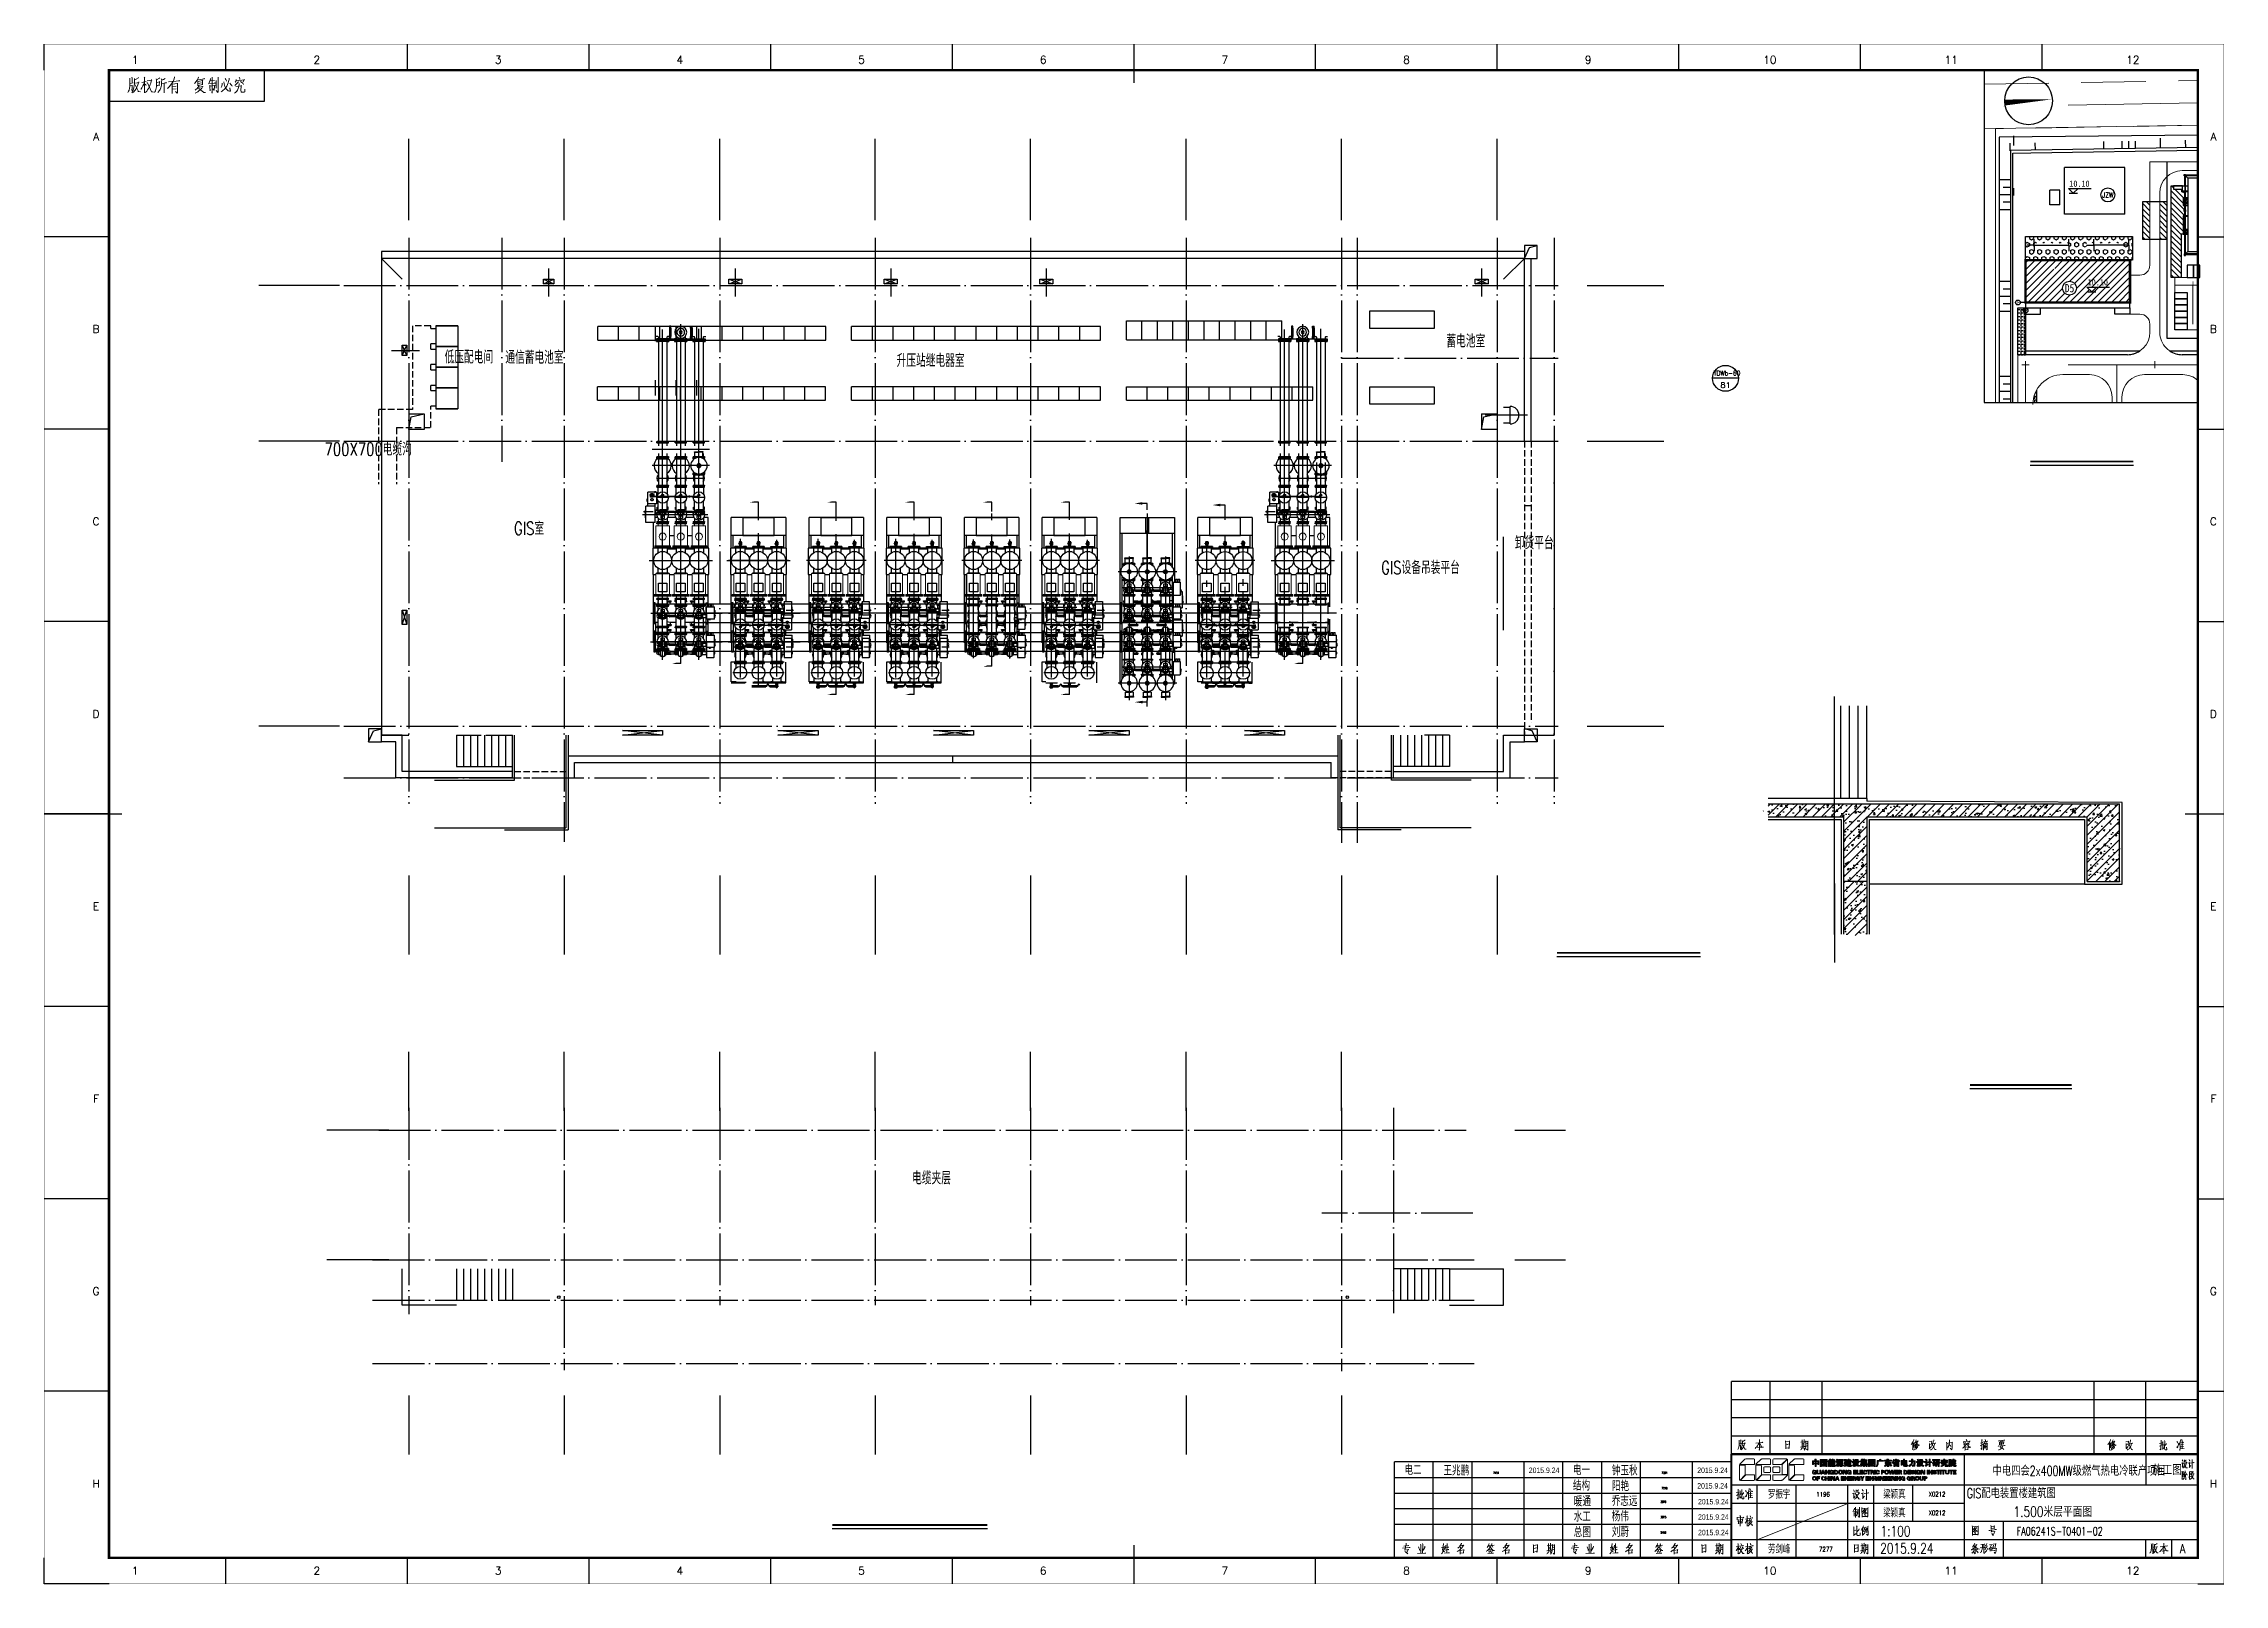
# Model space of a CAD drawing. Header units: millimetres. Extents: x 198973 to 283123, y 132052 to 191502.
import ezdxf
from ezdxf.enums import TextEntityAlignment as Align

# ---------------------------------------------------------------- set-up
doc = ezdxf.new("R2010")
doc.units = ezdxf.units.MM
doc.header["$LTSCALE"] = 1000
for name, pattern in [('AM_ISO02W050x2', [3.75, 3, -0.75]), ('CENTER', [2, 1.25, -0.25, 0.25, -0.25]), ('CENTER2', [1.125, 0.75, -0.125, 0.125, -0.125]), ('DASH', [0.35, 0.25, -0.1]), ('DASHDOT', [1, 0.5, -0.25, 0, -0.25]), ('DOTE', [2.42, 2, -0.2, 0.02, -0.2]), ('F', [0.75, 0.5, -0.25]), ('G', [2, 1.25, -0.25, 0.25, -0.25]), ('HIDDEN', [0.375, 0.25, -0.125]), ('PHANTOM', [12.5, 6.25, -1.25, 1.25, -1.25, 1.25, -1.25])]:
    doc.linetypes.add(name, pattern=pattern)
for name, color, linetype in [('01', 7, 'Continuous'), ('02', 1, 'Continuous'), ('04', 2, 'F'), ('05', 4, 'G'), ('2', 7, 'Continuous'), ('3T_WOOD', 21, 'Continuous'), ('55', 7, 'Continuous'), ('ACS_PFG_FK', 30, 'Continuous'), ('AXIS', 3, 'Continuous'), ('AXIS_TEXT', 7, 'Continuous'), ('BM', 7, 'Continuous'), ('DIM_IDEN', 3, 'Continuous'), ('DIM_LEAD', 3, 'Continuous'), ('DIM_SYMB', 3, 'Continuous'), ('DOTE', 1, 'CENTER'), ('HQ', 7, 'Continuous'), ('HQ1', 7, 'Continuous'), ('HQ2', 7, 'Continuous'), ('PUB_DIM', 3, 'Continuous'), ('PUB_HATCH', 8, 'Continuous'), ('PUB_TEXT', 7, 'Continuous'), ('S-室内标高', 7, 'Continuous'), ('S_FLOOR', 255, 'Continuous'), ('STAIR', 2, 'Continuous'), ('TK4', 7, 'Continuous'), ('Version', 7, 'Continuous'), ('WALL', 255, 'Continuous'), ('WINDOW', 2, 'Continuous'), ('Z-本期建构筑物', 4, 'Continuous'), ('放坡', 4, 'Continuous'), ('照明平面设备层', 1, 'Continuous'), ('铺地', 7, 'Continuous')]:
    doc.layers.add(name, color=color, linetype=linetype)
for name, color, linetype, lineweight in [('AM_0N', 7, 'Continuous', 50), ('PP-COM', 7, 'Continuous', 0), ('ROAD-CENT', 7, 'CENTER', 0), ('road_mr', 2, 'Continuous', 0), ('Road_s标高', 23, 'Continuous', 0), ('Z-征地红线', 1, 'Continuous', 0), ('层 1', 7, 'Continuous', 0)]:
    doc.layers.add(name, color=color, linetype=linetype, lineweight=lineweight)
doc.styles.add('_TCH_DIM', font='SIMPLEX', dxfattribs={"bigfont": 'GBCBIG'})
doc.styles.add('COMPLEX', font='geditxt.shx', dxfattribs={"bigfont": 'hzfs_1.shx'})
doc.styles.add('D', font='geditxt', dxfattribs={"width": 0.75, "bigfont": 'dxt'})
doc.styles.add('DXT', font='geditxt.shx', dxfattribs={"width": 0.7, "bigfont": 'dxt.shx'})
doc.styles.add('HT', font='SIMHEI.TTF')
doc.styles.add('HZ', font='geditxt.shx', dxfattribs={"width": 0.75, "bigfont": 'hzfs_1.shx'})
doc.styles.add('HZTXT', font='haiwenrs.shx', dxfattribs={"bigfont": 'haiwenhz.shx'})
doc.styles.add('SIMPLEX', font='SIMPLEX.SHX')
doc.styles.get("Standard").update_dxf_attribs({"font": 'txt', "bigfont": 'gbcbig.shx'})
doc.styles.add('TK', font='geditxt.shx', dxfattribs={"width": 0.75, "bigfont": 'hzfs_1.shx'})
doc.styles.add('黑体', font='SIMHEI.TTF')
doc.linetypes.add('FENCE', pattern='A,0.5,-0.2,["+",HT,S=0.45,R=0,X=0,Y=-0.234],-0.525', length=1.225)
doc.linetypes.add('WALL', pattern='A,1,-1e-06,["■",HT,S=0.15,R=0,X=0,Y=-0.16],-1e-06', length=1.000002)
pattern_1 = [(45, (-268933.05, -164674.26), (-35.355339, 35.355339), []), (50, (-268933.05, -164674.26), (143.452037, -12.550427), [15, -165]), (355, (-268933.05, -164674.26), (-27.75027, 150.43843), [12, -132]), (100.4514, (-268921.1, -164675.3), (115.701876, 137.88791), [12.74804, -140.22842]), (46.1842, (-268933.05, -164634.26), (213.44821, -33.1038), [22.5, -247.5]), (96.6356, (-268915.26, -164637.02), (186.93254, 194.82357), [19.12206, -210.3426]), (351.1842, (-268933.05, -164634.26), (186.93239, 194.82372), [18, -198]), (21, (-268913.05, -164644.26), (119.38141, -80.52378), [15, -165]), (326, (-268913.05, -164644.26), (48.663066, 145.03001), [12, -132]), (71.4514, (-268903.1, -164650.97), (168.044526, 64.5061), [12.74804, -140.22842]), (37.5, (-268933.05, -164674.26), (2.431971, 66.578771), [0, -130.4, 0, -134, 0, -132.5]), (7.5, (-268933.05, -164674.26), (52.613907, 78.882342), [0, -76.4, 0, -127.4, 0, -50.5]), (327.5, (-268977.65, -164674.26), (106.764487, -4.510974), [0, -50, 0, -156, 0, -207]), (317.5, (-268997.65, -164674.26), (116.637234, 20.020996), [0, -65, 0, -103.6, 0, -147])]

msp = doc.modelspace()

# ---------------------------------------------------------------- texts
at = {"ltscale": 0.5, "style": 'HT', "width": 0.8}
msp.add_text('10.10', height=240, rotation=360, dxfattribs=at).set_placement((277530, 185978, -778), align=Align.CENTER)
at = {"color": 7, "style": 'D', "width": 0.75}
for s, p in [('施工图', (280357, 136276)), ('1.500米层平面图', (274988, 134658)), ('1:100', (269852, 133904)), ('2015.9.24', (269844, 133242))]:
    msp.add_text(s, height=400, rotation=360, dxfattribs=at).set_placement(p)
at = {"style": 'SIMPLEX', "width": 0.8}
msp.add_attdef('JZW', text='', height=192, rotation=359.99996, dxfattribs=at).set_placement((278626, 185664), align=Align.MIDDLE)
at = {"style": 'TK', "width": 0.85}
msp.add_attdef('A', (281398, 133252), '', height=350, dxfattribs=at)
at = {"layer": 'DIM_LEAD', "color": 7, "style": '_TCH_DIM', "width": 0.705882}
msp.add_text('TDWb-60', height=190.4, dxfattribs=at).set_placement((263415, 178691))
at = {"layer": 'PUB_DIM', "color": 0, "style": 'HZ', "width": 0.75}
for s, p in [('蓄电池室', (253851, 180054)), ('低压配电间', (215382, 179433)), ('通信蓄电池室', (217913, 179424)), ('升压站继电器室', (233198, 179302)), ('700X700电缆沟', (211497, 175879)), ('GIS室', (217705, 172825)), ('卸货平台', (256492, 172265)), ('GIS设备吊装平台', (252103, 171309)), ('电缆夹层', (233234, 147755))]:
    msp.add_text(s, height=500, dxfattribs=at).set_placement(p, align=Align.MIDDLE)
at = {"layer": 'PUB_TEXT', "style": 'DXT', "width": 1.890121}
msp.add_text('81', height=206.1, dxfattribs=at).set_placement((263674, 178226), (264076, 178226), align=Align.FIT)
at = {"layer": 'PUB_TEXT', "color": 3, "style": 'HZTXT', "width": 0.75}
for s, height, p in [('电二', 340.2, (251483, 136278)), ('王兆鹏', 340.2, (252987, 136257)), ('2015.9.24', 211.7, (256282, 136348)), ('电一', 340.2, (257983, 136278)), ('钟玉秋', 340.2, (259487, 136257)), ('2015.9.24', 211.7, (262782, 136348)), ('结构', 340.2, (257983, 135678)), ('阳艳', 340.2, (259487, 135657)), ('2015.9.24', 211.7, (262782, 135748)), ('水工', 340.2, (258015, 134477)), ('暖通', 340.2, (258015, 135067)), ('乔志远', 340.2, (259482, 135079)), ('杨伟', 340.2, (259482, 134489)), ('2015.9.24', 211.7, (262814, 135137)), ('2015.9.24', 211.7, (262814, 134547)), ('总图', 340.2, (258015, 133877)), ('刘蔚', 340.2, (259482, 133889)), ('2015.9.24', 211.7, (262814, 133947))]:
    msp.add_text(s, height=height, dxfattribs=at).set_placement(p)
at = {"layer": 'PUB_TEXT', "style": 'HZ', "width": 0.7}
for s, height, p in [('7451', 75, (254912, 136322)), ('7291', 75, (261412, 136322)), (' 中电四会2x400MW级燃气热电冷联产项目  ', 380.31, (273993, 136243)), ('7219', 75, (261412, 135722)), ('罗振宇', 304.3, (265512, 135363)), ('1196', 178.6, (267375, 135437)), ('梁颖真', 304.3, (269960, 135363)), ('X0212', 178.6, (271706, 135443)), ('GIS配电装置楼建筑图 ', 380.31, (273183, 135380)), ('3079', 75, (261366, 135201)), ('3073', 75, (261366, 134611)), ('梁颖真', 304.3, (269960, 134646)), ('X0212', 178.6, (271706, 134720)), ('2499', 75, (261366, 134011)), ('FA06241S-T0401-02', 321.41, (275110, 133944)), ('劳剑峰', 304.3, (265512, 133248)), ('7277', 178.6, (267482, 133317))]:
    msp.add_text(s, height=height, dxfattribs=at).set_placement(p)

# ---------------------------------------------------------------- blocks, each defined once
blk = doc.blocks.new('室内标高')
for p, q in [((1.94, -1.94), (0, 0)), ((0, 0), (9.14, 0)), ((0.32, -1.94), (3.57, -1.94)), ((3.89, 0), (1.94, -1.94))]:
    blk.add_line(p, q)
at = {"ltscale": 0.5, "style": 'HT', "width": 0.8}
blk.add_text('10.10', height=2.5, rotation=360, dxfattribs=at).set_placement((4.4, 0.66, -8.1), align=Align.CENTER)
blk = doc.blocks.new('_AXISO')
blk.add_circle((0, 0), 0.5)
at = {"layer": 'AXIS_TEXT', "style": 'COMPLEX', "width": 1.041667}
blk.add_attdef('A', text='', height=0.56, dxfattribs=at).set_placement((-0.25, -0.28), (0.25, -0.28), align=Align.FIT)
blk = doc.blocks.new('jzw-bh')
blk.add_circle((0, 0), 1.4)
at = {"style": 'SIMPLEX', "width": 0.8}
blk.add_attdef('JZW', text='', height=1, dxfattribs=at).set_placement((0, 0), align=Align.MIDDLE)
blk = doc.blocks.new('A$C0E550F51')
at = {"layer": 'PUB_HATCH'}
h = blk.add_hatch(dxfattribs=at)
h.set_pattern_fill('钢筋混凝土', color=256, scale=20, style=0)
h.set_pattern_definition(pattern_1)
h.paths.add_polyline_path([(555, 1286), (555, 1386), (42, 1386), (42, 1360), (84, 1345), (0, 1331), (42, 1315), (42, 1286)])
h = blk.add_hatch(dxfattribs=at)
h.set_pattern_fill('钢筋混凝土', color=256, scale=20, style=0)
h.set_pattern_definition(pattern_1)
h.paths.add_polyline_path([(805, 1286), (2505, 1286), (2505, 786), (2755, 786), (2755, 1386), (805, 1386), (555, 1386), (555, 1286), (625, 1286), (625, 786), (805, 786)])
h = blk.add_hatch(dxfattribs=at)
h.set_pattern_fill('钢筋混凝土', color=256, scale=20, style=0)
h.set_pattern_definition([(45, (-267433.91, -165483.196), (-35.355339, 35.355339), []), (50, (-267433.91, -165483.2), (143.452037, -12.550427), [15, -165]), (355, (-267433.91, -165483.2), (-27.75027, 150.43843), [12, -132]), (100.4514, (-267421.96, -165484.24), (115.701876, 137.88791), [12.74804, -140.22842]), (46.1842, (-267433.91, -165443.2), (213.44821, -33.1038), [22.5, -247.5]), (96.6356, (-267416.12, -165445.95), (186.93254, 194.82357), [19.12206, -210.3426]), (351.1842, (-267433.9, -165443.2), (186.93239, 194.82372), [18, -198]), (21, (-267413.91, -165453.2), (119.38141, -80.52378), [15, -165]), (326, (-267413.91, -165453.2), (48.663066, 145.03001), [12, -132]), (71.4514, (-267403.96, -165459.9), (168.044526, 64.5061), [12.74804, -140.22842]), (37.5, (-267433.91, -165483.196), (2.431971, 66.578771), [0, -130.4, 0, -134, 0, -132.5]), (7.5, (-267433.91, -165483.196), (52.613907, 78.882342), [0, -76.4, 0, -127.4, 0, -50.5]), (327.5, (-267478.51, -165483.196), (106.764487, -4.510974), [0, -50, 0, -156, 0, -207]), (317.5, (-267498.51, -165483.2), (116.637234, 20.020996), [0, -65, 0, -103.6, 0, -147])])
h.paths.add_polyline_path([(805, 772), (805, 786), (625, 786), (625, 379), (691, 379), (706, 421), (721, 337), (736, 379), (805, 379)])
at = {"layer": '55'}
blk.add_line((2485, 766), (825, 766), dxfattribs=at)
at = {"layer": 'DIM_SYMB'}
blk.add_line((555, 772), (555, 160), dxfattribs=at)
at = {"layer": 'DOTE', "linetype": 'DOTE'}
blk.add_line((555, 376), (555, 2214), dxfattribs=at)
at = {"layer": 'PUB_HATCH'}
for p, q in [((805, 1426), (42, 1426)), ((805, 1426), (805, 1406)), ((2775, 1395), (805, 1406)), ((805, 1406), (805, 1406)), ((2775, 766), (2775, 1395)), ((42, 1266), (605, 1266)), ((605, 1266), (605, 379)), ((825, 379), (825, 1266)), ((825, 1266), (2485, 1266)), ((2485, 1266), (2485, 766)), ((2485, 766), (2775, 766))]:
    blk.add_line(p, q, dxfattribs=at)
at = {"layer": 'WALL'}
for p, q in [((42, 1386), (805, 1386)), ((805, 1386), (805, 1386)), ((805, 1386), (2755, 1386)), ((2755, 786), (2755, 1386)), ((42, 1286), (625, 1286)), ((625, 1286), (625, 379)), ((805, 1286), (805, 379)), ((805, 1286), (2505, 1286)), ((2505, 786), (2505, 1286)), ((805, 786), (625, 786)), ((2505, 786), (2755, 786))]:
    blk.add_line(p, q, dxfattribs=at)
at = {"layer": 'WINDOW'}
for p, q in [((604, 1426), (604, 2143)), ((671, 1426), (671, 2143)), ((738, 1426), (738, 2143)), ((805, 1426), (805, 2143))]:
    blk.add_line(p, q, dxfattribs=at)
blk = doc.blocks.new('GEDI_HQ1_2012')
at = {"layer": 'HQ1', "color": 2}
for p, q in [((0, 37), (-65, 37)), ((-65, 0), (-65, 37)), ((-50, 0), (-50, 37)), ((-35, 0), (-35, 37)), ((-15, 0), (-15, 37)), ((0, 0), (0, 37)), ((-65, 31), (0, 31)), ((-65, 25), (0, 25)), ((-65, 19), (0, 19)), ((-65, 13), (0, 13)), ((-65, 7), (0, 7)), ((-65, 0), (0, 0)), ((0, 0), (0, 7))]:
    blk.add_line(p, q, dxfattribs=at)
at = {"layer": 'HQ1', "color": 7, "lineweight": 0}
for points in [[(-61.84, 3.75), (-58.95, 3.96), (-59.09, 3.99), (-59.26, 3.96)], [(-61.32, 4.51), (-59.5, 4.74), (-59.61, 4.74), (-59.81, 4.67)], [(-60.48, 5.59), (-60.45, 5.32), (-60.68, 4.06), (-60.94, 2.94), (-61, 3), (-59.61, 3.24), (-59.64, 3.34), (-60.33, 1.98)], [(-60.97, 2.42), (-60.62, 2.15), (-60.39, 1.98), (-60.13, 1.81), (-59.99, 1.67), (-59.9, 1.5)], [(-56.1, 1.64), (-52.83, 1.81), (-52.98, 1.84), (-53.3, 1.77)], [(-55.7, 4.3), (-55.3, 3.17), (-55.24, 2.8)], [(-54.89, 5.32), (-54.83, 5.02), (-54.83, 1.71)], [(-54.16, 5.56), (-54.1, 5.29), (-54.16, 1.74)], [(-53.24, 4.44), (-53.3, 3.99), (-53.67, 3.34), (-54.13, 2.66)], [(-45.7, 4.4), (-45.7, 4.26), (-45.81, 3.69), (-45.9, 3.24), (-45.95, 2.94), (-46.07, 2.69), (-46.25, 2.39), (-46.42, 2.12), (-46.62, 1.84), (-46.85, 1.57)], [(-46.82, 3.96), (-45.72, 4.09)], [(-46.04, 5.53), (-46.04, 5.36), (-46.48, 3), (-46.3, 2.9), (-46.1, 2.73), (-45.92, 2.59), (-45.78, 2.42), (-45.7, 2.25)], [(-45.75, 1.81), (-43.72, 1.91), (-43.93, 1.94), (-44.27, 1.88)], [(-45.12, 4.88), (-45.12, 4.64), (-45.26, 3.99), (-45.4, 3.58), (-45.58, 3.21)], [(-45.29, 3), (-44.07, 3.17), (-44.22, 3.17), (-44.36, 3.11)], [(-45.17, 3.96), (-44.02, 4.06), (-44.1, 4.09), (-44.27, 4.06)], [(-44.71, 5.53), (-44.68, 5.32), (-44.74, 1.88)], [(-39.56, 4.64), (-39.47, 4.61), (-38.17, 4.84), (-38.25, 4.91), (-38.49, 4.57), (-38.74, 4.2), (-39.01, 3.89), (-39.3, 3.58), (-39.62, 3.27), (-39.96, 2.97), (-40.34, 2.69), (-40.4, 2.66), (-40.63, 2.52), (-40.86, 2.36)], [(-39.15, 5.7), (-39.18, 5.46), (-39.53, 4.91), (-39.73, 4.57), (-39.96, 4.26), (-40.25, 3.92), (-40.54, 3.69)], [(-39.88, 4.26), (-39.82, 4.23), (-39.5, 3.92), (-39.47, 3.75), (-39.59, 3.99)], [(-39.73, 3.04), (-39.67, 2.94), (-39.62, 2.08), (-39.59, 1.98), (-39.59, 1.37), (-39.62, 1.64), (-39.62, 1.74), (-38.19, 1.91), (-38.22, 1.91), (-38.37, 1.91), (-38.22, 3.17), (-38.17, 3.11), (-38.25, 3.07), (-39.64, 2.87)], [(-27.95, 4.37), (-27.98, 4.2), (-28.44, 3.58), (-28.47, 3.51), (-28.7, 3.21), (-29.11, 2.83), (-29.31, 2.66), (-29.51, 2.49)], [(-28.5, 5.49), (-28.53, 5.26), (-28.76, 4.74), (-28.96, 4.33), (-29.2, 3.99)], [(-28.99, 1.61), (-26.79, 1.77), (-26.93, 1.77), (-27.25, 1.74)], [(-28.73, 4.81), (-27.89, 4.91)], [(-28.62, 2.66), (-28.47, 2.22), (-28.47, 2.01), (-28.5, 2.29)], [(-28.53, 4.78), (-28.33, 4.26)], [(-27.57, 3.27), (-28.5, 3.14)], [(-28.07, 2.94), (-27.95, 2.42), (-28.01, 2.15), (-28.01, 2.52)], [(-28.01, 4.13), (-26.85, 2.83), (-26.38, 2.83), (-26.85, 2.87), (-27.08, 3.11)], [(-27.43, 5.49), (-27.4, 5.32), (-27.75, 4.37)], [(-27.34, 2.9), (-27.34, 2.66), (-27.69, 1.71)], [(-27.6, 4.71), (-26.56, 4.88)], [(-27.28, 4.67), (-27.02, 4.13)], [(-22.07, 4.64), (-21.98, 4.61), (-20.68, 4.84), (-20.76, 4.91), (-20.99, 4.57), (-21.26, 4.2), (-21.52, 3.89), (-21.81, 3.58), (-22.12, 3.27), (-22.47, 2.97), (-22.85, 2.69), (-22.91, 2.66), (-23.14, 2.52), (-23.37, 2.36)], [(-21.66, 5.7), (-21.69, 5.46), (-22.04, 4.91), (-22.24, 4.57), (-22.47, 4.26), (-22.76, 3.92), (-23.05, 3.69)], [(-22.39, 4.26), (-22.33, 4.23), (-22.01, 3.92), (-21.98, 3.75), (-22.1, 3.99)], [(-22.24, 3.04), (-22.18, 2.94), (-22.12, 2.08), (-22.1, 1.98), (-22.1, 1.37), (-22.12, 1.64), (-22.12, 1.74), (-20.71, 1.91), (-20.74, 1.91), (-20.88, 1.91), (-20.74, 3.17), (-20.68, 3.11), (-20.76, 3.07), (-22.15, 2.87)], [(-11.41, 5.19), (-11.35, 4.84), (-11.32, 4.09), (-11.29, 3.31), (-11.29, 3.21), (-11.29, 2.66), (-11.29, 1.94), (-11.29, 2.18), (-10.17, 2.39), (-9.93, 2.15), (-9.87, 2.46), (-9.87, 2.87), (-9.84, 3.65), (-9.82, 4.47), (-9.82, 5.15), (-9.79, 5.05), (-11.32, 4.81)], [(-11.29, 3.58), (-10.17, 3.79), (-10.28, 3.82), (-10.54, 3.69)], [(-6.17, 2.63), (-4.37, 2.9), (-4.46, 2.94), (-4.57, 2.83)], [(-5.5, 2.42), (-5.53, 2.25), (-5.76, 1.91), (-5.97, 1.67), (-6.17, 1.5)], [(-6.08, 4.57), (-4.37, 4.78)], [(-5.62, 5.49), (-5.56, 5.29), (-5.56, 2.73)], [(-5.53, 3.99), (-5.01, 4.09)], [(-5.5, 3.41), (-5.04, 3.51)], [(-5.04, 2.52), (-4.72, 2.12), (-4.72, 1.94), (-4.83, 2.25)], [(-4.8, 5.7), (-4.75, 5.49), (-4.83, 2.83)], [(-4.14, 5.22), (-4.05, 4.84), (-4.05, 4.09), (-4.08, 3.27), (-4.14, 2.76), (-4.28, 2.22), (-4.46, 1.88), (-4.78, 1.37)], [(-4.08, 3.07), (-4.02, 3.07), (-3.56, 3.17)], [(-4.05, 4.81), (-3.18, 4.98), (-3.27, 5.08), (-3.27, 4.03), (-3.27, 3.96), (-3.24, 2.42), (-3.27, 1.84), (-3.3, 1.5), (-3.33, 1.4), (-3.76, 1.84), (-3.36, 1.54)], [(-4.02, 3.96), (-3.53, 4.06)]]:
    blk.add_lwpolyline(points, dxfattribs=at)
blk.add_text('223344', height=0.0001).set_placement((-22.1, 1.74))
blk = doc.blocks.new('LOGO_CEEC_2014')
h = blk.add_hatch(color=256)
h.paths.add_polyline_path([(33.34, 9.12), (32.73, 9.12), (32.73, 8.58), (33.34, 8.58)], flags=16)
h.paths.add_polyline_path([(31.67, 8.58), (32.28, 8.58), (32.28, 9.12), (31.67, 9.12)], flags=16)
edge = h.paths.add_edge_path()
edge.add_spline(control_points=[(31.25, 9.46), (31.25, 9.46), (32.27, 9.46), (32.27, 9.46), (32.27, 9.46), (32.27, 10.07), (32.27, 10.07), (32.52, 10.07), (32.66, 10.07), (32.69, 10.07), (32.75, 10.06), (32.78, 10.05), (32.78, 10.04), (32.78, 10.03), (32.77, 10.02), (32.76, 10.01), (32.74, 9.94), (32.73, 9.86), (32.73, 9.77), (32.73, 9.77), (32.73, 9.46), (32.73, 9.46), (32.73, 9.46), (33.8, 9.46), (33.8, 9.46), (33.8, 9.46), (33.8, 8.06), (33.8, 8.06), (33.8, 8.06), (33.34, 8.06), (33.34, 8.06), (33.34, 8.06), (33.34, 8.24), (33.34, 8.24), (33.34, 8.24), (32.73, 8.24), (32.73, 8.24), (32.73, 8.24), (32.73, 7.18), (32.73, 7.18), (32.73, 7.18), (32.28, 7.18), (32.28, 7.18), (32.28, 7.18), (32.28, 8.24), (32.28, 8.24), (32.28, 8.24), (31.67, 8.24), (31.67, 8.24), (31.67, 8.24), (31.67, 8.02), (31.67, 8.02), (31.67, 8.02), (31.25, 8.02), (31.25, 8.02), (31.25, 8.02), (31.25, 9.46), (31.25, 9.46)], knot_values=[0, 0, 0, 0, 1, 1, 1, 2, 2, 2, 3, 3, 3, 4, 4, 4, 5, 5, 5, 6, 6, 6, 7, 7, 7, 8, 8, 8, 9, 9, 9, 10, 10, 10, 11, 11, 11, 12, 12, 12, 13, 13, 13, 14, 14, 14, 15, 15, 15, 16, 16, 16, 17, 17, 17, 18, 18, 18, 19, 19, 19, 19], degree=3, periodic=0)
h = blk.add_hatch(color=256)
edge = h.paths.add_edge_path(flags=0)
edge.add_spline(control_points=[(36.04, 8.59), (36.04, 8.59), (35.79, 8.59), (35.79, 8.59), (35.79, 8.59), (35.79, 8.18), (35.79, 8.18), (35.79, 8.18), (36.04, 8.18), (36.04, 8.18), (35.98, 8.28), (35.92, 8.37), (35.85, 8.47), (35.85, 8.47), (36.04, 8.59), (36.04, 8.59)], knot_values=[0, 0, 0, 0, 1, 1, 1, 2, 2, 2, 3, 3, 3, 4, 4, 4, 5, 5, 5, 5], degree=3, periodic=0)
edge = h.paths.add_edge_path(flags=0)
edge.add_spline(control_points=[(35.4, 8.9), (35.4, 8.9), (35.4, 9.17), (35.4, 9.17), (35.4, 9.17), (34.84, 9.17), (34.84, 9.17), (34.84, 9.17), (34.84, 9.48), (34.84, 9.48), (34.84, 9.48), (36.4, 9.48), (36.4, 9.48), (36.4, 9.48), (36.4, 9.17), (36.4, 9.17), (36.4, 9.17), (35.79, 9.17), (35.79, 9.17), (35.79, 9.17), (35.79, 8.9), (35.79, 8.9), (35.79, 8.9), (36.35, 8.9), (36.35, 8.9), (36.35, 8.9), (36.35, 8.59), (36.35, 8.59), (36.35, 8.59), (36.2, 8.59), (36.2, 8.59), (36.3, 8.42), (36.36, 8.33), (36.37, 8.31), (36.37, 8.31), (36.19, 8.18), (36.19, 8.18), (36.19, 8.18), (36.42, 8.18), (36.42, 8.18), (36.42, 8.18), (36.42, 7.86), (36.42, 7.86), (36.42, 7.86), (34.82, 7.86), (34.82, 7.86), (34.82, 7.86), (34.82, 8.18), (34.82, 8.18), (34.82, 8.18), (35.4, 8.18), (35.4, 8.18), (35.4, 8.18), (35.4, 8.59), (35.4, 8.59), (35.4, 8.59), (34.89, 8.59), (34.89, 8.59), (34.89, 8.59), (34.89, 8.9), (34.89, 8.9), (34.89, 8.9), (35.4, 8.9), (35.4, 8.9)], knot_values=[0, 0, 0, 0, 1, 1, 1, 2, 2, 2, 3, 3, 3, 4, 4, 4, 5, 5, 5, 6, 6, 6, 7, 7, 7, 8, 8, 8, 9, 9, 9, 10, 10, 10, 11, 11, 11, 12, 12, 12, 13, 13, 13, 14, 14, 14, 15, 15, 15, 16, 16, 16, 17, 17, 17, 18, 18, 18, 19, 19, 19, 20, 20, 20, 21, 21, 21, 21], degree=3, periodic=0)
h.paths.add_polyline_path([(34.73, 9.66), (34.73, 7.68), (36.51, 7.68), (36.51, 9.66)], flags=16)
h.paths.add_polyline_path([(34.33, 9.99), (36.92, 9.99), (36.92, 7.22), (36.51, 7.22), (36.51, 7.36), (34.73, 7.36), (34.73, 7.2), (34.33, 7.2)])
h = blk.add_hatch(color=256)
edge = h.paths.add_edge_path()
edge.add_spline(control_points=[(39.27, 9.6), (39.44, 9.67), (39.59, 9.76), (39.71, 9.86), (39.71, 9.86), (39.74, 9.88), (39.74, 9.88), (39.94, 9.68), (40.05, 9.57), (40.05, 9.56), (39.93, 9.53), (39.72, 9.45), (39.4, 9.33), (39.35, 9.3), (39.3, 9.29), (39.27, 9.28), (39.27, 9.28), (39.27, 9.14), (39.27, 9.14), (39.26, 9.07), (39.3, 9.04), (39.38, 9.04), (39.38, 9.04), (39.58, 9.04), (39.58, 9.04), (39.68, 9.03), (39.72, 9.11), (39.71, 9.29), (39.85, 9.22), (39.98, 9.18), (40.08, 9.14), (40.05, 8.95), (40.01, 8.83), (39.96, 8.79), (39.92, 8.74), (39.83, 8.71), (39.69, 8.71), (39.69, 8.71), (39.27, 8.71), (39.27, 8.71), (39, 8.7), (38.86, 8.78), (38.87, 8.97), (38.87, 8.97), (38.87, 10.05), (38.87, 10.05), (38.87, 10.05), (39.03, 10.05), (39.03, 10.05), (39.21, 10.05), (39.29, 10.04), (39.29, 10.02), (39.29, 10.01), (39.29, 9.99), (39.28, 9.97), (39.27, 9.93), (39.27, 9.88), (39.27, 9.83), (39.27, 9.83), (39.27, 9.6), (39.27, 9.6)], knot_values=[0, 0, 0, 0, 1, 1, 1, 2, 2, 2, 3, 3, 3, 4, 4, 4, 5, 5, 5, 6, 6, 6, 7, 7, 7, 8, 8, 8, 9, 9, 9, 10, 10, 10, 11, 11, 11, 12, 12, 12, 13, 13, 13, 14, 14, 14, 15, 15, 15, 16, 16, 16, 17, 17, 17, 18, 18, 18, 19, 19, 19, 20, 20, 20, 20], degree=3, periodic=0)
edge = h.paths.add_edge_path()
edge.add_spline(control_points=[(39.14, 7.22), (38.95, 7.21), (38.86, 7.31), (38.87, 7.52), (38.87, 7.52), (38.87, 8.64), (38.87, 8.64), (38.87, 8.64), (38.95, 8.64), (38.95, 8.64), (39.18, 8.64), (39.3, 8.62), (39.29, 8.59), (39.29, 8.57), (39.29, 8.55), (39.28, 8.53), (39.27, 8.49), (39.27, 8.45), (39.27, 8.42), (39.27, 8.42), (39.27, 8.28), (39.27, 8.28), (39.44, 8.35), (39.59, 8.46), (39.73, 8.6), (39.96, 8.4), (40.07, 8.29), (40.07, 8.28), (40.02, 8.26), (39.92, 8.22), (39.76, 8.14), (39.54, 8.04), (39.37, 7.96), (39.27, 7.92), (39.27, 7.92), (39.27, 7.68), (39.27, 7.68), (39.27, 7.61), (39.3, 7.58), (39.37, 7.58), (39.37, 7.58), (39.59, 7.58), (39.59, 7.58), (39.69, 7.56), (39.73, 7.68), (39.71, 7.92), (39.82, 7.87), (39.96, 7.83), (40.12, 7.8), (40.11, 7.58), (40.08, 7.43), (40.01, 7.34), (39.96, 7.26), (39.86, 7.22), (39.7, 7.22), (39.7, 7.22), (39.14, 7.22), (39.14, 7.22)], knot_values=[0, 0, 0, 0, 1, 1, 1, 2, 2, 2, 3, 3, 3, 4, 4, 4, 5, 5, 5, 6, 6, 6, 7, 7, 7, 8, 8, 8, 9, 9, 9, 10, 10, 10, 11, 11, 11, 12, 12, 12, 13, 13, 13, 14, 14, 14, 15, 15, 15, 16, 16, 16, 17, 17, 17, 18, 18, 18, 19, 19, 19, 19], degree=3, periodic=0)
h.paths.add_polyline_path([(38.29, 8.06), (38.29, 8.21), (37.87, 8.21), (37.87, 8.06)], flags=16)
h.paths.add_polyline_path([(37.87, 8.47), (38.29, 8.47), (38.29, 8.61), (37.87, 8.61)], flags=16)
edge = h.paths.add_edge_path()
edge.add_spline(control_points=[(37.5, 8.93), (37.5, 8.93), (38.67, 8.93), (38.67, 8.93), (38.67, 8.93), (38.67, 7.5), (38.67, 7.5), (38.67, 7.39), (38.64, 7.31), (38.56, 7.27), (38.5, 7.23), (38.36, 7.21), (38.14, 7.21), (38.12, 7.33), (38.1, 7.44), (38.05, 7.54), (38.05, 7.54), (38.17, 7.54), (38.17, 7.54), (38.24, 7.54), (38.28, 7.57), (38.28, 7.64), (38.28, 7.64), (38.28, 7.79), (38.28, 7.79), (38.28, 7.79), (37.87, 7.79), (37.87, 7.79), (37.87, 7.79), (37.87, 7.23), (37.87, 7.23), (37.87, 7.23), (37.5, 7.23), (37.5, 7.23), (37.5, 7.23), (37.5, 8.93), (37.5, 8.93)], knot_values=[0, 0, 0, 0, 1, 1, 1, 2, 2, 2, 3, 3, 3, 4, 4, 4, 5, 5, 5, 6, 6, 6, 7, 7, 7, 8, 8, 8, 9, 9, 9, 10, 10, 10, 11, 11, 11, 12, 12, 12, 12], degree=3, periodic=0)
edge = h.paths.add_edge_path()
edge.add_spline(control_points=[(38.34, 9.39), (38.25, 9.54), (38.19, 9.63), (38.15, 9.67), (38.24, 9.71), (38.35, 9.76), (38.48, 9.82), (38.68, 9.51), (38.81, 9.3), (38.85, 9.2), (38.79, 9.16), (38.69, 9.09), (38.54, 9.02), (38.53, 9.02), (38.51, 9.06), (38.49, 9.13), (37.95, 9.1), (37.61, 9.06), (37.46, 9.03), (37.44, 9.04), (37.42, 9.1), (37.4, 9.2), (37.38, 9.3), (37.38, 9.36), (37.39, 9.36), (37.49, 9.39), (37.57, 9.45), (37.62, 9.54), (37.79, 9.82), (37.88, 10), (37.89, 10.09), (38.19, 10.02), (38.34, 9.98), (38.34, 9.97), (38.18, 9.78), (38.03, 9.58), (37.89, 9.36), (37.89, 9.36), (38.34, 9.39), (38.34, 9.39)], knot_values=[0, 0, 0, 0, 1, 1, 1, 2, 2, 2, 3, 3, 3, 4, 4, 4, 5, 5, 5, 6, 6, 6, 7, 7, 7, 8, 8, 8, 9, 9, 9, 10, 10, 10, 11, 11, 11, 12, 12, 12, 13, 13, 13, 13], degree=3, periodic=0)
h = blk.add_hatch(color=256)
edge = h.paths.add_edge_path()
edge.add_spline(control_points=[(42.88, 8.08), (42.88, 8.08), (42.94, 8.11), (42.94, 8.11), (43, 8.03), (43.08, 7.9), (43.18, 7.73), (43.22, 7.64), (43.26, 7.57), (43.29, 7.53), (43.21, 7.48), (43.09, 7.42), (42.93, 7.36), (42.92, 7.39), (42.82, 7.59), (42.62, 7.96), (42.63, 7.98), (42.71, 8.02), (42.88, 8.08)], knot_values=[0, 0, 0, 0, 1, 1, 1, 2, 2, 2, 3, 3, 3, 4, 4, 4, 5, 5, 5, 6, 6, 6, 6], degree=3, periodic=0)
h.paths.add_polyline_path([(42.16, 8.49), (42.68, 8.49), (42.68, 8.64), (42.16, 8.64)], flags=16)
h.paths.add_polyline_path([(42.68, 9.07), (42.16, 9.07), (42.16, 8.92), (42.68, 8.92)], flags=16)
edge = h.paths.add_edge_path(flags=17)
edge.add_spline(control_points=[(41.55, 7.49), (41.53, 7.49), (41.51, 7.5), (41.49, 7.5), (41.59, 7.64), (41.68, 7.82), (41.75, 8.03), (41.76, 8.08), (41.77, 8.1), (41.78, 8.11), (41.89, 8.1), (42.02, 8.08), (42.15, 8.03), (42.16, 8.02), (42.14, 7.98), (42.11, 7.94), (42.09, 7.91), (42.09, 7.89), (42.09, 7.87), (42.04, 7.76), (41.95, 7.6), (41.81, 7.39), (41.76, 7.42), (41.67, 7.45), (41.55, 7.49)], knot_values=[0, 0, 0, 0, 1, 1, 1, 2, 2, 2, 3, 3, 3, 4, 4, 4, 5, 5, 5, 6, 6, 6, 7, 7, 7, 8, 8, 8, 8], degree=3, periodic=0)
edge = h.paths.add_edge_path()
edge.add_spline(control_points=[(41.31, 9.93), (41.31, 9.93), (43.2, 9.93), (43.2, 9.93), (43.2, 9.93), (43.2, 9.6), (43.2, 9.6), (43.2, 9.6), (42.63, 9.6), (42.63, 9.6), (42.63, 9.59), (42.61, 9.51), (42.57, 9.35), (42.57, 9.35), (43.06, 9.35), (43.06, 9.35), (43.06, 9.35), (43.06, 8.19), (43.06, 8.19), (43.06, 8.19), (42.59, 8.19), (42.59, 8.19), (42.59, 8.19), (42.59, 7.41), (42.59, 7.41), (42.6, 7.32), (42.57, 7.26), (42.49, 7.23), (42.43, 7.21), (42.27, 7.19), (42.01, 7.18), (42, 7.33), (41.97, 7.45), (41.93, 7.54), (41.94, 7.54), (41.97, 7.54), (42, 7.54), (42.16, 7.53), (42.23, 7.55), (42.21, 7.6), (42.21, 7.6), (42.21, 8.19), (42.21, 8.19), (42.21, 8.19), (41.8, 8.19), (41.8, 8.19), (41.8, 8.19), (41.8, 9.35), (41.8, 9.35), (41.8, 9.35), (42.17, 9.35), (42.17, 9.35), (42.17, 9.35), (42.21, 9.6), (42.21, 9.6), (42.21, 9.6), (41.67, 9.6), (41.67, 9.6), (41.67, 9.6), (41.67, 8.64), (41.67, 8.64), (41.67, 8.15), (41.53, 7.7), (41.22, 7.28), (41.12, 7.36), (41.01, 7.43), (40.89, 7.47), (41.17, 7.77), (41.31, 8.22), (41.31, 8.81), (41.31, 8.81), (41.31, 9.93), (41.31, 9.93)], knot_values=[0, 0, 0, 0, 1, 1, 1, 2, 2, 2, 3, 3, 3, 4, 4, 4, 5, 5, 5, 6, 6, 6, 7, 7, 7, 8, 8, 8, 9, 9, 9, 10, 10, 10, 11, 11, 11, 12, 12, 12, 13, 13, 13, 14, 14, 14, 15, 15, 15, 16, 16, 16, 17, 17, 17, 18, 18, 18, 19, 19, 19, 20, 20, 20, 21, 21, 21, 22, 22, 22, 23, 23, 23, 24, 24, 24, 24], degree=3, periodic=0)
edge = h.paths.add_edge_path()
edge.add_spline(control_points=[(40.64, 9.64), (40.56, 9.71), (40.52, 9.75), (40.53, 9.76), (40.57, 9.81), (40.64, 9.88), (40.74, 9.98), (40.77, 10.01), (40.79, 10.03), (40.8, 10.04), (41.05, 9.82), (41.18, 9.68), (41.21, 9.62), (41.13, 9.55), (41.04, 9.46), (40.94, 9.35), (40.85, 9.44), (40.75, 9.54), (40.64, 9.64)], knot_values=[0, 0, 0, 0, 1, 1, 1, 2, 2, 2, 3, 3, 3, 4, 4, 4, 5, 5, 5, 6, 6, 6, 6], degree=3, periodic=0)
edge = h.paths.add_edge_path()
edge.add_spline(control_points=[(40.48, 8.98), (40.41, 9.02), (40.38, 9.05), (40.38, 9.06), (40.5, 9.22), (40.58, 9.32), (40.61, 9.36), (40.82, 9.25), (40.99, 9.13), (41.12, 9), (41.11, 8.98), (41.08, 8.95), (41.03, 8.9), (40.95, 8.79), (40.9, 8.72), (40.87, 8.69), (40.78, 8.78), (40.64, 8.88), (40.48, 8.98)], knot_values=[0, 0, 0, 0, 1, 1, 1, 2, 2, 2, 3, 3, 3, 4, 4, 4, 5, 5, 5, 6, 6, 6, 6], degree=3, periodic=0)
edge = h.paths.add_edge_path()
edge.add_spline(control_points=[(40.79, 8.61), (40.92, 8.51), (41.03, 8.44), (41.12, 8.4), (41.02, 8.15), (40.92, 7.86), (40.82, 7.54), (40.78, 7.39), (40.74, 7.32), (40.73, 7.31), (40.64, 7.33), (40.52, 7.41), (40.34, 7.54), (40.51, 7.84), (40.66, 8.2), (40.79, 8.61)], knot_values=[0, 0, 0, 0, 1, 1, 1, 2, 2, 2, 3, 3, 3, 4, 4, 4, 5, 5, 5, 5], degree=3, periodic=0)
h = blk.add_hatch(color=256)
h.paths.add_polyline_path([(45.43, 9.01), (45.69, 9.01), (45.69, 9.14), (45.43, 9.14)], flags=16)
h.paths.add_polyline_path([(45.67, 9.44), (45.67, 9.56), (45.43, 9.56), (45.43, 9.44)], flags=16)
edge = h.paths.add_edge_path()
edge.add_spline(control_points=[(44.61, 9.86), (44.61, 9.86), (45.04, 9.86), (45.04, 9.86), (45.04, 9.86), (45.04, 10.07), (45.04, 10.07), (45.24, 10.07), (45.35, 10.07), (45.38, 10.07), (45.42, 10.07), (45.44, 10.06), (45.45, 10.04), (45.45, 10.03), (45.45, 10.02), (45.45, 10.01), (45.43, 9.96), (45.43, 9.92), (45.43, 9.86), (45.43, 9.86), (46.07, 9.86), (46.07, 9.86), (46.07, 9.86), (46.07, 9.45), (46.07, 9.45), (46.07, 9.45), (46.34, 9.45), (46.34, 9.45), (46.34, 9.45), (46.34, 9.14), (46.34, 9.14), (46.34, 9.14), (46.07, 9.14), (46.07, 9.14), (46.07, 9.14), (46.07, 8.72), (46.07, 8.72), (46.07, 8.72), (45.43, 8.72), (45.43, 8.72), (45.43, 8.72), (45.43, 8.61), (45.43, 8.61), (45.43, 8.61), (46.07, 8.61), (46.07, 8.61), (46.07, 8.61), (46.07, 8.32), (46.07, 8.32), (46.07, 8.32), (45.43, 8.32), (45.43, 8.32), (45.43, 8.32), (45.43, 8.21), (45.43, 8.21), (45.43, 8.21), (46.16, 8.21), (46.16, 8.21), (46.16, 8.21), (46.16, 7.9), (46.16, 7.9), (46.16, 7.9), (45.43, 7.9), (45.43, 7.9), (45.43, 7.9), (45.43, 7.63), (45.43, 7.63), (45.82, 7.63), (46.16, 7.64), (46.44, 7.68), (46.36, 7.55), (46.3, 7.41), (46.28, 7.26), (46.28, 7.26), (45.26, 7.26), (45.26, 7.26), (44.71, 7.26), (44.34, 7.35), (44.14, 7.53), (44.13, 7.52), (44.11, 7.5), (44.08, 7.48), (43.99, 7.37), (43.9, 7.28), (43.82, 7.2), (43.73, 7.29), (43.62, 7.38), (43.5, 7.45), (43.68, 7.56), (43.8, 7.68), (43.87, 7.81), (43.74, 8.03), (43.64, 8.26), (43.56, 8.5), (43.6, 8.5), (43.71, 8.53), (43.89, 8.58), (43.96, 8.36), (44.01, 8.24), (44.04, 8.21), (44.05, 8.26), (44.06, 8.33), (44.06, 8.4), (44.06, 8.46), (44.06, 8.56), (44.06, 8.69), (44.06, 8.69), (43.61, 8.69), (43.61, 8.69), (43.61, 8.69), (43.61, 9.02), (43.61, 9.02), (43.71, 9.03), (43.78, 9.07), (43.83, 9.16), (43.89, 9.24), (43.93, 9.36), (43.97, 9.54), (43.97, 9.54), (43.59, 9.54), (43.59, 9.54), (43.59, 9.54), (43.59, 9.87), (43.59, 9.87), (43.59, 9.87), (44.49, 9.87), (44.49, 9.87), (44.36, 9.51), (44.25, 9.22), (44.15, 9.01), (44.15, 9.01), (44.46, 9.01), (44.46, 9.01), (44.47, 8.48), (44.42, 8.09), (44.31, 7.82), (44.49, 7.69), (44.73, 7.63), (45.04, 7.63), (45.04, 7.63), (45.04, 7.9), (45.04, 7.9), (45.04, 7.9), (44.5, 7.9), (44.5, 7.9), (44.5, 7.9), (44.5, 8.21), (44.5, 8.21), (44.5, 8.21), (45.04, 8.21), (45.04, 8.21), (45.04, 8.21), (45.04, 8.32), (45.04, 8.32), (45.04, 8.32), (44.57, 8.32), (44.57, 8.32), (44.57, 8.32), (44.57, 8.61), (44.57, 8.61), (44.57, 8.61), (45.04, 8.61), (45.04, 8.61), (45.04, 8.61), (45.04, 8.72), (45.04, 8.72), (45.04, 8.72), (44.6, 8.72), (44.6, 8.72), (44.6, 8.72), (44.6, 9.01), (44.6, 9.01), (44.6, 9.01), (45.04, 9.01), (45.04, 9.01), (45.04, 9.01), (45.04, 9.14), (45.04, 9.14), (45.04, 9.14), (44.47, 9.14), (44.47, 9.14), (44.47, 9.14), (44.47, 9.44), (44.47, 9.44), (44.47, 9.44), (45.04, 9.44), (45.04, 9.44), (45.04, 9.44), (45.04, 9.56), (45.04, 9.56), (45.04, 9.56), (44.61, 9.56), (44.61, 9.56), (44.61, 9.56), (44.61, 9.86), (44.61, 9.86)], knot_values=[0, 0, 0, 0, 1, 1, 1, 2, 2, 2, 3, 3, 3, 4, 4, 4, 5, 5, 5, 6, 6, 6, 7, 7, 7, 8, 8, 8, 9, 9, 9, 10, 10, 10, 11, 11, 11, 12, 12, 12, 13, 13, 13, 14, 14, 14, 15, 15, 15, 16, 16, 16, 17, 17, 17, 18, 18, 18, 19, 19, 19, 20, 20, 20, 21, 21, 21, 22, 22, 22, 23, 23, 23, 24, 24, 24, 25, 25, 25, 26, 26, 26, 27, 27, 27, 28, 28, 28, 29, 29, 29, 30, 30, 30, 31, 31, 31, 32, 32, 32, 33, 33, 33, 34, 34, 34, 35, 35, 35, 36, 36, 36, 37, 37, 37, 38, 38, 38, 39, 39, 39, 40, 40, 40, 41, 41, 41, 42, 42, 42, 43, 43, 43, 44, 44, 44, 45, 45, 45, 46, 46, 46, 47, 47, 47, 48, 48, 48, 49, 49, 49, 50, 50, 50, 51, 51, 51, 52, 52, 52, 53, 53, 53, 54, 54, 54, 55, 55, 55, 56, 56, 56, 57, 57, 57, 58, 58, 58, 59, 59, 59, 60, 60, 60, 61, 61, 61, 62, 62, 62, 63, 63, 63, 64, 64, 64, 65, 65, 65, 65], degree=3, periodic=0)
h = blk.add_hatch(color=256)
edge = h.paths.add_edge_path(flags=16)
edge.add_spline(control_points=[(48.2, 8.54), (48.24, 8.39), (48.31, 8.25), (48.41, 8.12), (48.5, 8.25), (48.56, 8.39), (48.59, 8.54), (48.59, 8.54), (48.2, 8.54), (48.2, 8.54)], knot_values=[0, 0, 0, 0, 1, 1, 1, 2, 2, 2, 3, 3, 3, 3], degree=3, periodic=0)
edge = h.paths.add_edge_path()
edge.add_spline(control_points=[(47.71, 8.53), (47.71, 8.53), (47.71, 8.79), (47.71, 8.79), (47.71, 8.79), (47.69, 8.79), (47.65, 8.76), (47.66, 8.76), (47.65, 8.76), (47.63, 8.75), (47.6, 8.83), (47.52, 8.94), (47.38, 9.08), (47.68, 9.16), (47.83, 9.32), (47.82, 9.57), (47.82, 9.57), (47.82, 9.97), (47.82, 9.97), (47.82, 9.97), (48.94, 9.97), (48.94, 9.97), (48.94, 9.97), (48.94, 9.5), (48.94, 9.5), (48.92, 9.38), (48.97, 9.32), (49.09, 9.34), (49.09, 9.34), (49.44, 9.34), (49.44, 9.34), (49.4, 9.24), (49.38, 9.11), (49.38, 8.95), (49.38, 8.95), (48.88, 8.95), (48.88, 8.95), (48.74, 8.95), (48.64, 8.96), (48.6, 8.98), (48.56, 9.01), (48.54, 9.07), (48.54, 9.17), (48.54, 9.17), (48.54, 9.65), (48.54, 9.65), (48.54, 9.65), (48.22, 9.65), (48.22, 9.65), (48.22, 9.65), (48.22, 9.51), (48.22, 9.51), (48.22, 9.32), (48.2, 9.19), (48.15, 9.11), (48.1, 9.02), (47.99, 8.93), (47.84, 8.86), (47.84, 8.86), (49.11, 8.86), (49.11, 8.86), (49.05, 8.47), (48.93, 8.14), (48.74, 7.87), (49, 7.76), (49.26, 7.68), (49.52, 7.64), (49.41, 7.55), (49.33, 7.41), (49.28, 7.22), (48.97, 7.29), (48.68, 7.41), (48.41, 7.57), (48.1, 7.39), (47.83, 7.27), (47.6, 7.21), (47.56, 7.36), (47.49, 7.48), (47.38, 7.58), (47.63, 7.63), (47.87, 7.72), (48.08, 7.85), (47.94, 8.05), (47.85, 8.28), (47.8, 8.53), (47.8, 8.53), (47.71, 8.53), (47.71, 8.53)], knot_values=[0, 0, 0, 0, 1, 1, 1, 2, 2, 2, 3, 3, 3, 4, 4, 4, 5, 5, 5, 6, 6, 6, 7, 7, 7, 8, 8, 8, 9, 9, 9, 10, 10, 10, 11, 11, 11, 12, 12, 12, 13, 13, 13, 14, 14, 14, 15, 15, 15, 16, 16, 16, 17, 17, 17, 18, 18, 18, 19, 19, 19, 20, 20, 20, 21, 21, 21, 22, 22, 22, 23, 23, 23, 24, 24, 24, 25, 25, 25, 26, 26, 26, 27, 27, 27, 28, 28, 28, 29, 29, 29, 29], degree=3, periodic=0)
edge = h.paths.add_edge_path()
edge.add_spline(control_points=[(47.32, 10.04), (47.39, 9.86), (47.45, 9.65), (47.5, 9.41), (47.5, 9.41), (47.09, 9.3), (47.09, 9.3), (47.04, 9.53), (46.97, 9.74), (46.88, 9.92), (46.88, 9.92), (47.32, 10.04), (47.32, 10.04)], knot_values=[0, 0, 0, 0, 1, 1, 1, 2, 2, 2, 3, 3, 3, 4, 4, 4, 4], degree=3, periodic=0)
edge = h.paths.add_edge_path()
edge.add_spline(control_points=[(46.97, 8.81), (46.97, 8.81), (46.61, 8.81), (46.61, 8.81), (46.61, 8.81), (46.61, 9.14), (46.61, 9.14), (46.61, 9.14), (47.35, 9.14), (47.35, 9.14), (47.35, 9.14), (47.35, 8.17), (47.35, 8.17), (47.39, 8.2), (47.45, 8.27), (47.54, 8.38), (47.54, 8.38), (47.63, 8.48), (47.63, 8.48), (47.69, 8.31), (47.75, 8.18), (47.81, 8.11), (47.5, 7.77), (47.28, 7.53), (47.17, 7.38), (47.13, 7.32), (47.09, 7.28), (47.07, 7.28), (46.91, 7.5), (46.82, 7.64), (46.8, 7.7), (46.8, 7.7), (46.81, 7.71), (46.81, 7.71), (46.87, 7.76), (46.91, 7.82), (46.95, 7.9), (46.97, 7.96), (46.98, 8.03), (46.97, 8.11), (46.97, 8.11), (46.97, 8.81), (46.97, 8.81)], knot_values=[0, 0, 0, 0, 1, 1, 1, 2, 2, 2, 3, 3, 3, 4, 4, 4, 5, 5, 5, 6, 6, 6, 7, 7, 7, 8, 8, 8, 9, 9, 9, 10, 10, 10, 11, 11, 11, 12, 12, 12, 13, 13, 13, 14, 14, 14, 14], degree=3, periodic=0)
h = blk.add_hatch(color=256)
h.paths.add_polyline_path([(50.53, 8.64), (51.11, 8.64), (51.11, 8.76), (50.53, 8.76)], flags=17)
h.paths.add_polyline_path([(51.11, 9.12), (50.53, 9.12), (50.53, 9.01), (51.11, 9.01)], flags=16)
h.paths.add_polyline_path([(51.11, 9.38), (51.11, 9.49), (50.53, 9.49), (50.53, 9.38)], flags=17)
edge = h.paths.add_edge_path()
edge.add_spline(control_points=[(51.13, 9.77), (51.11, 9.85), (51.08, 9.94), (51.04, 10.04), (51.05, 10.05), (51.15, 10.07), (51.34, 10.09), (51.44, 10.11), (51.48, 10.11), (51.47, 10.09), (51.49, 10.07), (51.5, 9.98), (51.51, 9.85), (51.52, 9.81), (51.52, 9.79), (51.52, 9.77), (51.52, 9.77), (52.36, 9.77), (52.36, 9.77), (52.36, 9.77), (52.36, 9.49), (52.36, 9.49), (52.36, 9.49), (51.48, 9.49), (51.48, 9.49), (51.48, 9.49), (51.48, 9.38), (51.48, 9.38), (51.48, 9.38), (52.25, 9.38), (52.25, 9.38), (52.25, 9.38), (52.25, 9.12), (52.25, 9.12), (52.25, 9.12), (51.48, 9.12), (51.48, 9.12), (51.48, 9.12), (51.48, 9.01), (51.48, 9.01), (51.48, 9.01), (52.25, 9.01), (52.25, 9.01), (52.25, 9.01), (52.25, 8.76), (52.25, 8.76), (52.25, 8.76), (51.48, 8.76), (51.48, 8.76), (51.48, 8.76), (51.48, 8.64), (51.48, 8.64), (51.48, 8.64), (52.38, 8.64), (52.38, 8.64), (52.38, 8.64), (52.38, 8.37), (52.38, 8.37), (52.38, 8.37), (51.36, 8.37), (51.36, 8.37), (51.36, 8.37), (51.36, 8.21), (51.36, 8.21), (51.36, 8.21), (52.51, 8.21), (52.51, 8.21), (52.51, 8.21), (52.51, 7.91), (52.51, 7.91), (52.51, 7.91), (51.65, 7.91), (51.65, 7.91), (51.88, 7.72), (52.19, 7.61), (52.57, 7.58), (52.48, 7.49), (52.4, 7.36), (52.34, 7.21), (52.25, 7.23), (52.16, 7.27), (52.07, 7.31), (51.81, 7.41), (51.58, 7.56), (51.36, 7.75), (51.36, 7.75), (51.36, 7.18), (51.36, 7.18), (51.36, 7.18), (50.98, 7.18), (50.98, 7.18), (50.98, 7.18), (50.98, 7.71), (50.98, 7.71), (50.75, 7.54), (50.43, 7.37), (50.02, 7.21), (49.96, 7.31), (49.86, 7.41), (49.74, 7.52), (50.13, 7.59), (50.45, 7.72), (50.69, 7.91), (50.69, 7.91), (49.78, 7.91), (49.78, 7.91), (49.78, 7.91), (49.78, 8.21), (49.78, 8.21), (49.78, 8.21), (50.98, 8.21), (50.98, 8.21), (50.98, 8.21), (50.98, 8.37), (50.98, 8.37), (50.98, 8.37), (50.53, 8.37), (50.53, 8.37), (50.53, 8.37), (50.53, 8.29), (50.53, 8.29), (50.53, 8.29), (50.15, 8.29), (50.15, 8.29), (50.15, 8.29), (50.15, 9.2), (50.15, 9.2), (50.01, 9.02), (49.92, 8.93), (49.89, 8.91), (49.86, 8.97), (49.79, 9.04), (49.69, 9.12), (49.68, 9.13), (49.67, 9.13), (49.67, 9.14), (49.88, 9.36), (50.09, 9.65), (50.3, 10.02), (50.33, 10.08), (50.35, 10.12), (50.36, 10.12), (50.58, 10.05), (50.7, 10), (50.72, 9.97), (50.72, 9.95), (50.71, 9.94), (50.68, 9.92), (50.66, 9.9), (50.64, 9.89), (50.63, 9.87), (50.61, 9.83), (50.58, 9.8), (50.56, 9.77), (50.56, 9.77), (51.13, 9.77), (51.13, 9.77)], knot_values=[0, 0, 0, 0, 1, 1, 1, 2, 2, 2, 3, 3, 3, 4, 4, 4, 5, 5, 5, 6, 6, 6, 7, 7, 7, 8, 8, 8, 9, 9, 9, 10, 10, 10, 11, 11, 11, 12, 12, 12, 13, 13, 13, 14, 14, 14, 15, 15, 15, 16, 16, 16, 17, 17, 17, 18, 18, 18, 19, 19, 19, 20, 20, 20, 21, 21, 21, 22, 22, 22, 23, 23, 23, 24, 24, 24, 25, 25, 25, 26, 26, 26, 27, 27, 27, 28, 28, 28, 29, 29, 29, 30, 30, 30, 31, 31, 31, 32, 32, 32, 33, 33, 33, 34, 34, 34, 35, 35, 35, 36, 36, 36, 37, 37, 37, 38, 38, 38, 39, 39, 39, 40, 40, 40, 41, 41, 41, 42, 42, 42, 43, 43, 43, 44, 44, 44, 45, 45, 45, 46, 46, 46, 47, 47, 47, 48, 48, 48, 49, 49, 49, 50, 50, 50, 51, 51, 51, 52, 52, 52, 52], degree=3, periodic=0)
h = blk.add_hatch(color=256)
edge = h.paths.add_edge_path(flags=16)
edge.add_spline(control_points=[(54.68, 9.61), (54.68, 9.61), (54.68, 9.27), (54.68, 9.27), (54.68, 9.27), (55.01, 9.27), (55.01, 9.27), (55.01, 9.27), (55.01, 8.95), (55.01, 8.95), (55.01, 8.95), (54.68, 8.95), (54.68, 8.95), (54.68, 8.95), (54.68, 7.97), (54.68, 7.97), (54.69, 7.8), (54.6, 7.7), (54.42, 7.66), (54.42, 7.66), (55.11, 7.66), (55.11, 7.66), (55.11, 7.66), (55.11, 9.61), (55.11, 9.61), (55.11, 9.61), (54.68, 9.61), (54.68, 9.61)], knot_values=[0, 0, 0, 0, 1, 1, 1, 2, 2, 2, 3, 3, 3, 4, 4, 4, 5, 5, 5, 6, 6, 6, 7, 7, 7, 8, 8, 8, 9, 9, 9, 9], degree=3, periodic=0)
edge = h.paths.add_edge_path(flags=16)
edge.add_spline(control_points=[(54.28, 9.27), (54.28, 9.27), (54.28, 9.61), (54.28, 9.61), (54.28, 9.61), (53.36, 9.61), (53.36, 9.61), (53.36, 9.61), (53.36, 7.66), (53.36, 7.66), (53.36, 7.66), (54.12, 7.66), (54.12, 7.66), (54.1, 7.8), (54.07, 7.91), (54.02, 8), (54.15, 8), (54.23, 8), (54.24, 8.01), (54.27, 8.02), (54.28, 8.05), (54.28, 8.11), (54.28, 8.11), (54.28, 8.64), (54.28, 8.64), (54.14, 8.36), (53.93, 8.1), (53.66, 7.87), (53.66, 7.87), (53.65, 7.89), (53.65, 7.89), (53.58, 7.99), (53.51, 8.08), (53.43, 8.16), (53.66, 8.32), (53.87, 8.58), (54.04, 8.95), (54.04, 8.95), (53.46, 8.95), (53.46, 8.95), (53.46, 8.95), (53.46, 9.27), (53.46, 9.27), (53.46, 9.27), (54.28, 9.27), (54.28, 9.27)], knot_values=[0, 0, 0, 0, 1, 1, 1, 2, 2, 2, 3, 3, 3, 4, 4, 4, 5, 5, 5, 6, 6, 6, 7, 7, 7, 8, 8, 8, 9, 9, 9, 10, 10, 10, 11, 11, 11, 12, 12, 12, 13, 13, 13, 14, 14, 14, 15, 15, 15, 15], degree=3, periodic=0)
h.paths.add_polyline_path([(52.98, 9.93), (55.5, 9.93), (55.5, 7.21), (55.1, 7.21), (55.1, 7.36), (53.36, 7.36), (53.36, 7.22), (52.98, 7.22)])
h = blk.add_hatch(color=256)
edge = h.paths.add_edge_path()
edge.add_spline(control_points=[(57.64, 10.1), (57.7, 9.96), (57.74, 9.81), (57.77, 9.66), (57.77, 9.66), (57.51, 9.6), (57.51, 9.6), (57.51, 9.6), (58.67, 9.6), (58.67, 9.6), (58.67, 9.6), (58.67, 9.23), (58.67, 9.23), (58.67, 9.23), (56.68, 9.23), (56.68, 9.23), (56.68, 9.23), (56.68, 8.47), (56.68, 8.47), (56.67, 7.96), (56.54, 7.52), (56.28, 7.17), (56.14, 7.25), (56, 7.32), (55.86, 7.36), (56.01, 7.53), (56.11, 7.72), (56.17, 7.92), (56.23, 8.11), (56.26, 8.37), (56.26, 8.7), (56.26, 8.7), (56.26, 9.6), (56.26, 9.6), (56.26, 9.6), (57.28, 9.6), (57.28, 9.6), (57.26, 9.71), (57.21, 9.85), (57.15, 9.99), (57.15, 9.99), (57.64, 10.1), (57.64, 10.1)], knot_values=[0, 0, 0, 0, 1, 1, 1, 2, 2, 2, 3, 3, 3, 4, 4, 4, 5, 5, 5, 6, 6, 6, 7, 7, 7, 8, 8, 8, 9, 9, 9, 10, 10, 10, 11, 11, 11, 12, 12, 12, 13, 13, 13, 14, 14, 14, 14], degree=3, periodic=0)
h = blk.add_hatch(color=256)
edge = h.paths.add_edge_path()
edge.add_spline(control_points=[(61.28, 8.33), (61.37, 8.24), (61.5, 8.1), (61.66, 7.9), (61.77, 7.78), (61.85, 7.68), (61.9, 7.63), (61.9, 7.63), (61.55, 7.36), (61.55, 7.36), (61.39, 7.59), (61.19, 7.84), (60.96, 8.08), (60.96, 8.08), (61.28, 8.33), (61.28, 8.33)], knot_values=[0, 0, 0, 0, 1, 1, 1, 2, 2, 2, 3, 3, 3, 4, 4, 4, 5, 5, 5, 5], degree=3, periodic=0)
edge = h.paths.add_edge_path()
edge.add_spline(control_points=[(59.11, 9.66), (59.11, 9.66), (59.95, 9.66), (59.95, 9.66), (60.01, 9.8), (60.05, 9.94), (60.08, 10.09), (60.4, 10.06), (60.57, 10.03), (60.59, 10.02), (60.59, 10), (60.59, 9.98), (60.56, 9.94), (60.54, 9.91), (60.52, 9.89), (60.51, 9.87), (60.48, 9.8), (60.44, 9.73), (60.4, 9.66), (60.4, 9.66), (61.81, 9.66), (61.81, 9.66), (61.81, 9.66), (61.81, 9.32), (61.81, 9.32), (61.81, 9.32), (60.24, 9.32), (60.24, 9.32), (60.24, 9.32), (59.94, 8.76), (59.94, 8.76), (59.94, 8.76), (60.42, 8.76), (60.42, 8.76), (60.42, 8.76), (60.42, 9.19), (60.42, 9.19), (60.42, 9.19), (60.67, 9.19), (60.67, 9.19), (60.81, 9.19), (60.88, 9.18), (60.88, 9.16), (60.88, 9.15), (60.88, 9.13), (60.87, 9.11), (60.85, 9.06), (60.85, 9), (60.85, 8.93), (60.85, 8.93), (60.85, 8.76), (60.85, 8.76), (60.85, 8.76), (61.64, 8.76), (61.64, 8.76), (61.64, 8.76), (61.64, 8.42), (61.64, 8.42), (61.64, 8.42), (60.85, 8.42), (60.85, 8.42), (60.85, 8.42), (60.85, 7.5), (60.85, 7.5), (60.85, 7.39), (60.81, 7.31), (60.72, 7.27), (60.65, 7.23), (60.47, 7.2), (60.19, 7.2), (60.16, 7.39), (60.11, 7.52), (60.05, 7.59), (60.24, 7.59), (60.34, 7.59), (60.36, 7.6), (60.4, 7.61), (60.42, 7.64), (60.42, 7.69), (60.42, 7.69), (60.42, 8.42), (60.42, 8.42), (60.42, 8.42), (59.69, 8.42), (59.69, 8.42), (59.62, 8.42), (59.54, 8.41), (59.45, 8.39), (59.42, 8.38), (59.41, 8.38), (59.4, 8.38), (59.35, 8.65), (59.33, 8.79), (59.34, 8.81), (59.35, 8.82), (59.38, 8.82), (59.42, 8.82), (59.51, 8.83), (59.58, 8.86), (59.61, 8.91), (59.66, 8.97), (59.72, 9.09), (59.78, 9.27), (59.79, 9.29), (59.8, 9.31), (59.81, 9.32), (59.81, 9.32), (59.11, 9.32), (59.11, 9.32), (59.11, 9.32), (59.11, 9.66), (59.11, 9.66)], knot_values=[0, 0, 0, 0, 1, 1, 1, 2, 2, 2, 3, 3, 3, 4, 4, 4, 5, 5, 5, 6, 6, 6, 7, 7, 7, 8, 8, 8, 9, 9, 9, 10, 10, 10, 11, 11, 11, 12, 12, 12, 13, 13, 13, 14, 14, 14, 15, 15, 15, 16, 16, 16, 17, 17, 17, 18, 18, 18, 19, 19, 19, 20, 20, 20, 21, 21, 21, 22, 22, 22, 23, 23, 23, 24, 24, 24, 25, 25, 25, 26, 26, 26, 27, 27, 27, 28, 28, 28, 29, 29, 29, 30, 30, 30, 31, 31, 31, 32, 32, 32, 33, 33, 33, 34, 34, 34, 35, 35, 35, 36, 36, 36, 37, 37, 37, 37], degree=3, periodic=0)
edge = h.paths.add_edge_path()
edge.add_spline(control_points=[(59.72, 8.31), (59.99, 8.21), (60.13, 8.15), (60.14, 8.13), (59.84, 7.75), (59.6, 7.48), (59.4, 7.29), (59.32, 7.36), (59.22, 7.43), (59.09, 7.52), (59.38, 7.74), (59.59, 8), (59.72, 8.31)], knot_values=[0, 0, 0, 0, 1, 1, 1, 2, 2, 2, 3, 3, 3, 4, 4, 4, 4], degree=3, periodic=0)
h = blk.add_hatch(color=256)
edge = h.paths.add_edge_path()
edge.add_spline(control_points=[(64.69, 9.02), (64.44, 9.32), (64.21, 9.55), (64.01, 9.7), (64.08, 9.76), (64.17, 9.85), (64.3, 9.97), (64.61, 9.69), (64.84, 9.47), (64.99, 9.3), (64.99, 9.3), (64.69, 9.02), (64.69, 9.02)], knot_values=[0, 0, 0, 0, 1, 1, 1, 2, 2, 2, 3, 3, 3, 4, 4, 4, 4], degree=3, periodic=0)
h.paths.add_polyline_path([(64.16, 7.64), (64.16, 7.78), (63.1, 7.78), (63.1, 7.64)], flags=16)
h.paths.add_polyline_path([(63.1, 8.17), (63.1, 8.05), (64.16, 8.05), (64.16, 8.17)], flags=16)
h.paths.add_polyline_path([(63.1, 8.44), (64.16, 8.44), (64.16, 8.58), (63.1, 8.58)], flags=16)
edge = h.paths.add_edge_path(flags=17)
edge.add_spline(control_points=[(62.75, 9.97), (63, 9.87), (63.13, 9.81), (63.15, 9.8), (63.15, 9.8), (63.06, 9.67), (63.06, 9.67), (62.91, 9.48), (62.76, 9.27), (62.6, 9.04), (62.53, 9.08), (62.41, 9.13), (62.23, 9.22), (62.42, 9.41), (62.59, 9.66), (62.75, 9.97)], knot_values=[0, 0, 0, 0, 1, 1, 1, 2, 2, 2, 3, 3, 3, 4, 4, 4, 5, 5, 5, 5], degree=3, periodic=0)
edge = h.paths.add_edge_path()
edge.add_spline(control_points=[(63.34, 10.07), (63.52, 10.07), (63.63, 10.07), (63.66, 10.07), (63.71, 10.06), (63.75, 10.05), (63.76, 10.03), (63.77, 10.02), (63.77, 10.01), (63.76, 9.98), (63.75, 9.93), (63.74, 9.87), (63.74, 9.8), (63.74, 9.8), (63.74, 9.29), (63.74, 9.29), (63.85, 9.37), (63.95, 9.46), (64.05, 9.56), (64.16, 9.46), (64.26, 9.35), (64.37, 9.23), (64.33, 9.2), (64.24, 9.15), (64.11, 9.07), (63.98, 9), (63.87, 8.93), (63.79, 8.88), (63.79, 8.88), (64.58, 8.88), (64.58, 8.88), (64.58, 8.88), (64.58, 7.22), (64.58, 7.22), (64.58, 7.22), (64.17, 7.22), (64.17, 7.22), (64.17, 7.22), (64.17, 7.37), (64.17, 7.37), (64.17, 7.37), (63.1, 7.37), (63.1, 7.37), (63.1, 7.37), (63.1, 7.23), (63.1, 7.23), (63.1, 7.23), (62.71, 7.23), (62.71, 7.23), (62.71, 7.23), (62.71, 8.49), (62.71, 8.49), (62.59, 8.45), (62.45, 8.42), (62.3, 8.39), (62.23, 8.54), (62.16, 8.65), (62.11, 8.74), (62.58, 8.8), (63, 8.92), (63.34, 9.09), (63.34, 9.09), (63.34, 10.07), (63.34, 10.07)], knot_values=[0, 0, 0, 0, 1, 1, 1, 2, 2, 2, 3, 3, 3, 4, 4, 4, 5, 5, 5, 6, 6, 6, 7, 7, 7, 8, 8, 8, 9, 9, 9, 10, 10, 10, 11, 11, 11, 12, 12, 12, 13, 13, 13, 14, 14, 14, 15, 15, 15, 16, 16, 16, 17, 17, 17, 18, 18, 18, 19, 19, 19, 20, 20, 20, 21, 21, 21, 21], degree=3, periodic=0)
h = blk.add_hatch(color=256)
h.paths.add_polyline_path([(67.24, 8.35), (67.24, 8.65), (66.78, 8.65), (66.78, 8.35)], flags=16)
h.paths.add_polyline_path([(66.78, 8.97), (67.24, 8.97), (67.24, 9.28), (66.78, 9.28)], flags=16)
h.paths.add_polyline_path([(65.89, 8.35), (66.37, 8.35), (66.37, 8.65), (65.89, 8.65)], flags=16)
h.paths.add_polyline_path([(66.37, 9.28), (65.89, 9.28), (65.89, 8.97), (66.37, 8.97)], flags=16)
edge = h.paths.add_edge_path()
edge.add_spline(control_points=[(66.37, 9.61), (66.37, 9.61), (66.37, 10.04), (66.37, 10.04), (66.37, 10.04), (66.51, 10.04), (66.51, 10.04), (66.71, 10.04), (66.81, 10.03), (66.81, 10.01), (66.81, 9.99), (66.8, 9.97), (66.79, 9.94), (66.78, 9.89), (66.78, 9.85), (66.78, 9.8), (66.78, 9.8), (66.78, 9.6), (66.78, 9.6), (66.78, 9.6), (67.66, 9.6), (67.66, 9.6), (67.66, 9.6), (67.66, 7.91), (67.66, 7.91), (67.66, 7.91), (67.24, 7.91), (67.24, 7.91), (67.24, 7.91), (67.24, 8.03), (67.24, 8.03), (67.24, 8.03), (66.78, 8.03), (66.78, 8.03), (66.78, 8.03), (66.78, 7.81), (66.78, 7.81), (66.78, 7.71), (66.8, 7.64), (66.83, 7.63), (66.86, 7.6), (66.93, 7.59), (67.05, 7.59), (67.05, 7.59), (67.49, 7.59), (67.49, 7.59), (67.57, 7.59), (67.62, 7.6), (67.65, 7.63), (67.67, 7.65), (67.69, 7.73), (67.71, 7.85), (67.87, 7.8), (67.99, 7.76), (68.09, 7.74), (68.05, 7.4), (67.93, 7.25), (67.72, 7.27), (67.72, 7.27), (66.77, 7.27), (66.77, 7.27), (66.5, 7.25), (66.36, 7.39), (66.37, 7.68), (66.37, 7.68), (66.37, 8.03), (66.37, 8.03), (66.37, 8.03), (65.89, 8.03), (65.89, 8.03), (65.89, 8.03), (65.89, 7.78), (65.89, 7.78), (65.89, 7.78), (65.49, 7.78), (65.49, 7.78), (65.49, 7.78), (65.49, 9.61), (65.49, 9.61), (65.49, 9.61), (66.37, 9.61), (66.37, 9.61)], knot_values=[0, 0, 0, 0, 1, 1, 1, 2, 2, 2, 3, 3, 3, 4, 4, 4, 5, 5, 5, 6, 6, 6, 7, 7, 7, 8, 8, 8, 9, 9, 9, 10, 10, 10, 11, 11, 11, 12, 12, 12, 13, 13, 13, 14, 14, 14, 15, 15, 15, 16, 16, 16, 17, 17, 17, 18, 18, 18, 19, 19, 19, 20, 20, 20, 21, 21, 21, 22, 22, 22, 23, 23, 23, 24, 24, 24, 25, 25, 25, 26, 26, 26, 27, 27, 27, 27], degree=3, periodic=0)
h = blk.add_hatch(color=256)
edge = h.paths.add_edge_path()
edge.add_spline(control_points=[(69.55, 9.46), (69.55, 9.46), (69.55, 10.07), (69.55, 10.07), (69.76, 10.07), (69.88, 10.07), (69.92, 10.07), (69.99, 10.06), (70.02, 10.05), (70.02, 10.04), (70.03, 10.03), (70.03, 10.02), (70.02, 9.99), (70, 9.92), (69.98, 9.84), (69.98, 9.75), (69.98, 9.75), (69.98, 9.46), (69.98, 9.46), (69.98, 9.46), (70.9, 9.46), (70.9, 9.46), (70.9, 9.46), (70.9, 9.06), (70.9, 9.06), (70.89, 8.5), (70.87, 8.06), (70.85, 7.74), (70.84, 7.57), (70.78, 7.45), (70.66, 7.41), (70.57, 7.35), (70.33, 7.31), (69.92, 7.28), (69.92, 7.44), (69.88, 7.59), (69.79, 7.74), (70.07, 7.72), (70.24, 7.73), (70.31, 7.78), (70.37, 7.81), (70.41, 7.91), (70.42, 8.08), (70.44, 8.35), (70.45, 8.66), (70.45, 9.01), (70.45, 9.01), (70.45, 9.11), (70.45, 9.11), (70.45, 9.11), (69.96, 9.11), (69.96, 9.11), (69.94, 8.65), (69.85, 8.29), (69.69, 8.05), (69.55, 7.79), (69.25, 7.51), (68.8, 7.2), (68.74, 7.29), (68.62, 7.41), (68.44, 7.53), (69.14, 7.87), (69.51, 8.39), (69.54, 9.11), (69.54, 9.11), (68.66, 9.11), (68.66, 9.11), (68.66, 9.11), (68.66, 9.46), (68.66, 9.46), (68.66, 9.46), (69.55, 9.46), (69.55, 9.46)], knot_values=[0, 0, 0, 0, 1, 1, 1, 2, 2, 2, 3, 3, 3, 4, 4, 4, 5, 5, 5, 6, 6, 6, 7, 7, 7, 8, 8, 8, 9, 9, 9, 10, 10, 10, 11, 11, 11, 12, 12, 12, 13, 13, 13, 14, 14, 14, 15, 15, 15, 16, 16, 16, 17, 17, 17, 18, 18, 18, 19, 19, 19, 20, 20, 20, 21, 21, 21, 22, 22, 22, 23, 23, 23, 24, 24, 24, 24], degree=3, periodic=0)
h = blk.add_hatch(color=256)
edge = h.paths.add_edge_path(flags=16)
edge.add_spline(control_points=[(73.03, 8.54), (73.08, 8.39), (73.14, 8.25), (73.24, 8.12), (73.33, 8.25), (73.39, 8.39), (73.42, 8.54), (73.42, 8.54), (73.03, 8.54), (73.03, 8.54)], knot_values=[0, 0, 0, 0, 1, 1, 1, 2, 2, 2, 3, 3, 3, 3], degree=3, periodic=0)
edge = h.paths.add_edge_path()
edge.add_spline(control_points=[(72.54, 8.53), (72.54, 8.53), (72.54, 8.79), (72.54, 8.79), (72.54, 8.79), (72.52, 8.79), (72.48, 8.76), (72.49, 8.76), (72.48, 8.76), (72.46, 8.75), (72.43, 8.83), (72.35, 8.94), (72.21, 9.08), (72.51, 9.16), (72.66, 9.32), (72.65, 9.57), (72.65, 9.57), (72.65, 9.97), (72.65, 9.97), (72.65, 9.97), (73.77, 9.97), (73.77, 9.97), (73.77, 9.97), (73.77, 9.5), (73.77, 9.5), (73.75, 9.38), (73.8, 9.32), (73.92, 9.34), (73.92, 9.34), (74.27, 9.34), (74.27, 9.34), (74.23, 9.24), (74.21, 9.11), (74.21, 8.95), (74.21, 8.95), (73.71, 8.95), (73.71, 8.95), (73.57, 8.95), (73.48, 8.96), (73.43, 8.98), (73.39, 9.01), (73.37, 9.07), (73.37, 9.17), (73.37, 9.17), (73.37, 9.65), (73.37, 9.65), (73.37, 9.65), (73.05, 9.65), (73.05, 9.65), (73.05, 9.65), (73.05, 9.51), (73.05, 9.51), (73.05, 9.32), (73.03, 9.19), (72.98, 9.11), (72.93, 9.02), (72.82, 8.93), (72.67, 8.86), (72.67, 8.86), (73.94, 8.86), (73.94, 8.86), (73.88, 8.47), (73.76, 8.14), (73.57, 7.87), (73.83, 7.76), (74.09, 7.68), (74.35, 7.64), (74.24, 7.55), (74.16, 7.41), (74.11, 7.22), (73.8, 7.29), (73.51, 7.41), (73.24, 7.57), (72.93, 7.39), (72.66, 7.27), (72.43, 7.21), (72.39, 7.36), (72.32, 7.48), (72.21, 7.58), (72.46, 7.63), (72.7, 7.72), (72.91, 7.85), (72.77, 8.05), (72.68, 8.28), (72.63, 8.53), (72.63, 8.53), (72.54, 8.53), (72.54, 8.53)], knot_values=[0, 0, 0, 0, 1, 1, 1, 2, 2, 2, 3, 3, 3, 4, 4, 4, 5, 5, 5, 6, 6, 6, 7, 7, 7, 8, 8, 8, 9, 9, 9, 10, 10, 10, 11, 11, 11, 12, 12, 12, 13, 13, 13, 14, 14, 14, 15, 15, 15, 16, 16, 16, 17, 17, 17, 18, 18, 18, 19, 19, 19, 20, 20, 20, 21, 21, 21, 22, 22, 22, 23, 23, 23, 24, 24, 24, 25, 25, 25, 26, 26, 26, 27, 27, 27, 28, 28, 28, 29, 29, 29, 29], degree=3, periodic=0)
edge = h.paths.add_edge_path()
edge.add_spline(control_points=[(72.15, 10.04), (72.22, 9.86), (72.28, 9.65), (72.33, 9.41), (72.33, 9.41), (71.92, 9.3), (71.92, 9.3), (71.87, 9.53), (71.8, 9.74), (71.71, 9.92), (71.71, 9.92), (72.15, 10.04), (72.15, 10.04)], knot_values=[0, 0, 0, 0, 1, 1, 1, 2, 2, 2, 3, 3, 3, 4, 4, 4, 4], degree=3, periodic=0)
edge = h.paths.add_edge_path()
edge.add_spline(control_points=[(71.8, 8.81), (71.8, 8.81), (71.44, 8.81), (71.44, 8.81), (71.44, 8.81), (71.44, 9.14), (71.44, 9.14), (71.44, 9.14), (72.18, 9.14), (72.18, 9.14), (72.18, 9.14), (72.18, 8.17), (72.18, 8.17), (72.22, 8.2), (72.28, 8.27), (72.37, 8.38), (72.37, 8.38), (72.46, 8.48), (72.46, 8.48), (72.52, 8.31), (72.58, 8.18), (72.64, 8.11), (72.33, 7.77), (72.11, 7.53), (72, 7.38), (71.96, 7.32), (71.92, 7.28), (71.9, 7.28), (71.74, 7.5), (71.65, 7.64), (71.63, 7.7), (71.63, 7.7), (71.64, 7.71), (71.64, 7.71), (71.7, 7.76), (71.74, 7.82), (71.78, 7.9), (71.8, 7.96), (71.81, 8.03), (71.8, 8.11), (71.8, 8.11), (71.8, 8.81), (71.8, 8.81)], knot_values=[0, 0, 0, 0, 1, 1, 1, 2, 2, 2, 3, 3, 3, 4, 4, 4, 5, 5, 5, 6, 6, 6, 7, 7, 7, 8, 8, 8, 9, 9, 9, 10, 10, 10, 11, 11, 11, 12, 12, 12, 13, 13, 13, 14, 14, 14, 14], degree=3, periodic=0)
h = blk.add_hatch(color=256)
edge = h.paths.add_edge_path()
edge.add_spline(control_points=[(75.61, 9.08), (75.61, 9.08), (76.29, 9.08), (76.29, 9.08), (76.29, 9.08), (76.29, 10.07), (76.29, 10.07), (76.29, 10.07), (76.43, 10.07), (76.43, 10.07), (76.63, 10.07), (76.74, 10.05), (76.75, 10.02), (76.76, 9.99), (76.75, 9.96), (76.74, 9.93), (76.72, 9.89), (76.71, 9.85), (76.71, 9.8), (76.71, 9.8), (76.71, 9.09), (76.71, 9.09), (76.71, 9.09), (77.4, 9.09), (77.4, 9.09), (77.4, 9.09), (77.4, 8.74), (77.4, 8.74), (77.4, 8.74), (76.71, 8.74), (76.71, 8.74), (76.71, 8.74), (76.71, 7.17), (76.71, 7.17), (76.71, 7.17), (76.29, 7.17), (76.29, 7.17), (76.29, 7.17), (76.29, 8.72), (76.29, 8.72), (76.29, 8.72), (75.61, 8.72), (75.61, 8.72), (75.61, 8.72), (75.61, 9.08), (75.61, 9.08)], knot_values=[0, 0, 0, 0, 1, 1, 1, 2, 2, 2, 3, 3, 3, 4, 4, 4, 5, 5, 5, 6, 6, 6, 7, 7, 7, 8, 8, 8, 9, 9, 9, 10, 10, 10, 11, 11, 11, 12, 12, 12, 13, 13, 13, 14, 14, 14, 15, 15, 15, 15], degree=3, periodic=0)
edge = h.paths.add_edge_path()
edge.add_spline(control_points=[(75.2, 10.05), (75.34, 9.91), (75.47, 9.72), (75.59, 9.5), (75.59, 9.5), (75.23, 9.32), (75.23, 9.32), (75.17, 9.43), (75.05, 9.61), (74.87, 9.85), (74.87, 9.85), (75.2, 10.05), (75.2, 10.05)], knot_values=[0, 0, 0, 0, 1, 1, 1, 2, 2, 2, 3, 3, 3, 4, 4, 4, 4], degree=3, periodic=0)
edge = h.paths.add_edge_path()
edge.add_spline(control_points=[(74.55, 9.12), (74.55, 9.12), (75.42, 9.12), (75.42, 9.12), (75.42, 9.12), (75.42, 8.03), (75.42, 8.03), (75.51, 8.09), (75.63, 8.19), (75.77, 8.32), (75.81, 8.18), (75.86, 8.06), (75.92, 7.96), (75.61, 7.72), (75.35, 7.51), (75.14, 7.32), (75.12, 7.3), (75.11, 7.3), (75.1, 7.32), (75, 7.46), (74.93, 7.58), (74.89, 7.68), (74.89, 7.68), (74.92, 7.71), (74.92, 7.71), (74.99, 7.79), (75.03, 7.84), (75.03, 7.89), (75.03, 7.89), (75.03, 8.76), (75.03, 8.76), (75.03, 8.76), (74.55, 8.76), (74.55, 8.76), (74.55, 8.76), (74.55, 9.12), (74.55, 9.12)], knot_values=[0, 0, 0, 0, 1, 1, 1, 2, 2, 2, 3, 3, 3, 4, 4, 4, 5, 5, 5, 6, 6, 6, 7, 7, 7, 8, 8, 8, 9, 9, 9, 10, 10, 10, 11, 11, 11, 12, 12, 12, 12], degree=3, periodic=0)
h = blk.add_hatch(color=256)
h.paths.add_polyline_path([(79.81, 9.64), (79.57, 9.64), (79.57, 8.86), (79.81, 8.86)], flags=17)
edge = h.paths.add_edge_path(flags=17)
edge.add_spline(control_points=[(78.87, 9.08), (78.87, 9.08), (78.87, 8.86), (78.87, 8.86), (78.87, 8.86), (79.18, 8.86), (79.18, 8.86), (79.18, 8.86), (79.18, 9.62), (79.18, 9.62), (79.18, 9.62), (78.94, 9.62), (78.94, 9.62), (78.94, 9.62), (78.94, 9.55), (78.94, 9.55), (78.94, 9.55), (78.43, 9.55), (78.43, 9.55), (78.42, 9.52), (78.41, 9.49), (78.4, 9.44), (78.37, 9.27), (78.34, 9.16), (78.31, 9.08), (78.31, 9.08), (78.87, 9.08), (78.87, 9.08)], knot_values=[0, 0, 0, 0, 1, 1, 1, 2, 2, 2, 3, 3, 3, 4, 4, 4, 5, 5, 5, 6, 6, 6, 7, 7, 7, 8, 8, 8, 9, 9, 9, 9], degree=3, periodic=0)
h.paths.add_polyline_path([(78.27, 8.08), (78.5, 8.08), (78.5, 8.76), (78.27, 8.76)], flags=16)
edge = h.paths.add_edge_path()
edge.add_spline(control_points=[(78.91, 9.88), (78.91, 9.88), (78.91, 9.96), (78.91, 9.96), (78.91, 9.96), (80.45, 9.96), (80.45, 9.96), (80.45, 9.96), (80.45, 9.62), (80.45, 9.62), (80.45, 9.62), (80.21, 9.62), (80.21, 9.62), (80.21, 9.62), (80.21, 8.87), (80.21, 8.87), (80.21, 8.87), (80.56, 8.87), (80.56, 8.87), (80.56, 8.87), (80.56, 8.53), (80.56, 8.53), (80.56, 8.53), (80.21, 8.53), (80.21, 8.53), (80.21, 8.53), (80.21, 7.21), (80.21, 7.21), (80.21, 7.21), (79.81, 7.21), (79.81, 7.21), (79.81, 7.21), (79.81, 8.53), (79.81, 8.53), (79.81, 8.53), (79.55, 8.53), (79.55, 8.53), (79.55, 8.53), (79.55, 8.48), (79.55, 8.48), (79.57, 7.99), (79.39, 7.57), (79.02, 7.2), (78.93, 7.27), (78.81, 7.36), (78.65, 7.45), (79.01, 7.67), (79.19, 8), (79.18, 8.45), (79.18, 8.45), (79.18, 8.53), (79.18, 8.53), (79.18, 8.53), (78.87, 8.53), (78.87, 8.53), (78.87, 8.53), (78.87, 7.69), (78.87, 7.69), (78.87, 7.69), (78.5, 7.69), (78.5, 7.69), (78.5, 7.69), (78.5, 7.79), (78.5, 7.79), (78.5, 7.79), (78.27, 7.79), (78.27, 7.79), (78.27, 7.79), (78.27, 7.52), (78.27, 7.52), (78.27, 7.52), (77.92, 7.52), (77.92, 7.52), (77.92, 7.52), (77.92, 8.29), (77.92, 8.29), (77.92, 8.29), (77.81, 8.17), (77.81, 8.17), (77.79, 8.21), (77.75, 8.26), (77.7, 8.33), (77.65, 8.41), (77.61, 8.47), (77.59, 8.5), (77.84, 8.81), (77.98, 9.16), (78.03, 9.55), (78.03, 9.55), (77.65, 9.55), (77.65, 9.55), (77.65, 9.55), (77.65, 9.88), (77.65, 9.88), (77.65, 9.88), (78.91, 9.88), (78.91, 9.88)], knot_values=[0, 0, 0, 0, 1, 1, 1, 2, 2, 2, 3, 3, 3, 4, 4, 4, 5, 5, 5, 6, 6, 6, 7, 7, 7, 8, 8, 8, 9, 9, 9, 10, 10, 10, 11, 11, 11, 12, 12, 12, 13, 13, 13, 14, 14, 14, 15, 15, 15, 16, 16, 16, 17, 17, 17, 18, 18, 18, 19, 19, 19, 20, 20, 20, 21, 21, 21, 22, 22, 22, 23, 23, 23, 24, 24, 24, 25, 25, 25, 26, 26, 26, 27, 27, 27, 28, 28, 28, 29, 29, 29, 30, 30, 30, 31, 31, 31, 32, 32, 32, 32], degree=3, periodic=0)
h = blk.add_hatch(color=256)
edge = h.paths.add_edge_path()
edge.add_spline(control_points=[(83.1, 8.5), (82.96, 8.63), (82.72, 8.8), (82.36, 9.03), (82.32, 9.06), (82.29, 9.08), (82.26, 9.09), (82.35, 9.15), (82.45, 9.23), (82.55, 9.34), (82.88, 9.16), (83.16, 8.98), (83.4, 8.8), (83.4, 8.8), (83.1, 8.5), (83.1, 8.5)], knot_values=[0, 0, 0, 0, 1, 1, 1, 2, 2, 2, 3, 3, 3, 4, 4, 4, 5, 5, 5, 5], degree=3, periodic=0)
edge = h.paths.add_edge_path()
edge.add_spline(control_points=[(83.45, 9.73), (83.45, 9.73), (83.45, 9.14), (83.45, 9.14), (83.45, 9.14), (83.05, 9.14), (83.05, 9.14), (83.05, 9.14), (83.05, 9.4), (83.05, 9.4), (83.05, 9.4), (81.31, 9.4), (81.31, 9.4), (81.31, 9.4), (81.31, 9.12), (81.31, 9.12), (81.31, 9.12), (80.93, 9.12), (80.93, 9.12), (80.93, 9.12), (80.93, 9.73), (80.93, 9.73), (80.93, 9.73), (81.99, 9.73), (81.99, 9.73), (81.97, 9.83), (81.94, 9.94), (81.9, 10.04), (81.91, 10.05), (81.99, 10.05), (82.15, 10.05), (82.3, 10.06), (82.38, 10.06), (82.39, 10.05), (82.39, 10.03), (82.39, 10), (82.4, 9.96), (82.41, 9.86), (82.41, 9.78), (82.41, 9.73), (82.41, 9.73), (83.45, 9.73), (83.45, 9.73)], knot_values=[0, 0, 0, 0, 1, 1, 1, 2, 2, 2, 3, 3, 3, 4, 4, 4, 5, 5, 5, 6, 6, 6, 7, 7, 7, 8, 8, 8, 9, 9, 9, 10, 10, 10, 11, 11, 11, 12, 12, 12, 13, 13, 13, 14, 14, 14, 14], degree=3, periodic=0)
edge = h.paths.add_edge_path()
edge.add_spline(control_points=[(80.91, 8.8), (81.2, 8.93), (81.47, 9.12), (81.73, 9.38), (81.82, 9.33), (81.94, 9.26), (82.08, 9.17), (82.09, 9.15), (82.09, 9.13), (82.05, 9.09), (82.04, 9.09), (82.04, 9.09), (82.03, 9.08), (81.76, 8.88), (81.48, 8.7), (81.21, 8.55), (81.21, 8.55), (80.91, 8.8), (80.91, 8.8)], knot_values=[0, 0, 0, 0, 1, 1, 1, 2, 2, 2, 3, 3, 3, 4, 4, 4, 5, 5, 5, 6, 6, 6, 6], degree=3, periodic=0)
edge = h.paths.add_edge_path()
edge.add_spline(control_points=[(82.89, 8.54), (82.89, 8.54), (82.89, 7.71), (82.89, 7.71), (82.89, 7.63), (82.91, 7.59), (82.96, 7.6), (82.96, 7.6), (83.08, 7.6), (83.08, 7.6), (83.14, 7.6), (83.18, 7.62), (83.19, 7.65), (83.21, 7.68), (83.22, 7.76), (83.23, 7.91), (83.38, 7.85), (83.52, 7.81), (83.64, 7.79), (83.63, 7.56), (83.6, 7.41), (83.55, 7.36), (83.51, 7.29), (83.42, 7.26), (83.28, 7.26), (83.28, 7.26), (82.83, 7.26), (82.83, 7.26), (82.69, 7.26), (82.6, 7.27), (82.56, 7.31), (82.51, 7.32), (82.49, 7.38), (82.5, 7.48), (82.5, 7.48), (82.5, 8.21), (82.5, 8.21), (82.5, 8.21), (82.18, 8.21), (82.18, 8.21), (82.11, 7.72), (81.74, 7.38), (81.07, 7.18), (81.02, 7.29), (80.93, 7.41), (80.82, 7.54), (81.38, 7.65), (81.69, 7.87), (81.76, 8.19), (81.76, 8.19), (81.06, 8.19), (81.06, 8.19), (81.06, 8.19), (81.06, 8.53), (81.06, 8.53), (81.06, 8.53), (81.82, 8.53), (81.82, 8.53), (81.83, 8.56), (81.83, 8.63), (81.84, 8.72), (81.84, 8.82), (81.85, 8.89), (81.85, 8.92), (82.16, 8.91), (82.32, 8.9), (82.32, 8.88), (82.32, 8.87), (82.32, 8.84), (82.3, 8.81), (82.27, 8.72), (82.25, 8.63), (82.24, 8.54), (82.24, 8.54), (82.89, 8.54), (82.89, 8.54)], knot_values=[0, 0, 0, 0, 1, 1, 1, 2, 2, 2, 3, 3, 3, 4, 4, 4, 5, 5, 5, 6, 6, 6, 7, 7, 7, 8, 8, 8, 9, 9, 9, 10, 10, 10, 11, 11, 11, 12, 12, 12, 13, 13, 13, 14, 14, 14, 15, 15, 15, 16, 16, 16, 17, 17, 17, 18, 18, 18, 19, 19, 19, 20, 20, 20, 21, 21, 21, 22, 22, 22, 23, 23, 23, 24, 24, 24, 25, 25, 25, 25], degree=3, periodic=0)
h = blk.add_hatch(color=256)
h.paths.add_polyline_path([(86.21, 9.43), (85.28, 9.43), (85.28, 9.18), (86.21, 9.18)], flags=16)
edge = h.paths.add_edge_path()
edge.add_spline(control_points=[(85.59, 9.73), (85.56, 9.81), (85.54, 9.88), (85.5, 9.96), (85.49, 10.01), (85.48, 10.03), (85.48, 10.04), (85.5, 10.05), (85.64, 10.06), (85.89, 10.08), (85.91, 10.05), (85.94, 9.94), (85.99, 9.73), (85.99, 9.73), (86.62, 9.73), (86.62, 9.73), (86.62, 9.73), (86.62, 9.12), (86.62, 9.12), (86.62, 9.12), (86.42, 9.12), (86.42, 9.12), (86.42, 9.12), (86.42, 8.87), (86.42, 8.87), (86.42, 8.87), (85.09, 8.87), (85.09, 8.87), (85.09, 8.87), (85.09, 9.12), (85.09, 9.12), (85.09, 9.12), (84.91, 9.12), (84.91, 9.12), (84.91, 9.12), (84.91, 9.73), (84.91, 9.73), (84.91, 9.73), (85.59, 9.73), (85.59, 9.73)], knot_values=[0, 0, 0, 0, 1, 1, 1, 2, 2, 2, 3, 3, 3, 4, 4, 4, 5, 5, 5, 6, 6, 6, 7, 7, 7, 8, 8, 8, 9, 9, 9, 10, 10, 10, 11, 11, 11, 12, 12, 12, 13, 13, 13, 13], degree=3, periodic=0)
edge = h.paths.add_edge_path(flags=16)
edge.add_spline(control_points=[(84.3, 9.62), (84.3, 9.62), (84.3, 8.17), (84.3, 8.17), (84.48, 8.17), (84.57, 8.25), (84.55, 8.42), (84.55, 8.6), (84.47, 8.76), (84.32, 8.88), (84.4, 9.08), (84.46, 9.33), (84.49, 9.62), (84.49, 9.62), (84.3, 9.62), (84.3, 9.62)], knot_values=[0, 0, 0, 0, 1, 1, 1, 2, 2, 2, 3, 3, 3, 4, 4, 4, 5, 5, 5, 5], degree=3, periodic=0)
edge = h.paths.add_edge_path()
edge.add_spline(control_points=[(84.86, 9.93), (84.83, 9.79), (84.79, 9.57), (84.74, 9.25), (84.7, 9.1), (84.68, 9), (84.67, 8.95), (84.77, 8.8), (84.84, 8.62), (84.87, 8.4), (84.87, 8.4), (84.87, 8.65), (84.87, 8.65), (84.87, 8.65), (86.67, 8.65), (86.67, 8.65), (86.67, 8.65), (86.67, 8.32), (86.67, 8.32), (86.67, 8.32), (86.12, 8.32), (86.12, 8.32), (86.12, 8.32), (86.12, 7.66), (86.12, 7.66), (86.13, 7.62), (86.15, 7.59), (86.18, 7.58), (86.18, 7.58), (86.31, 7.58), (86.31, 7.58), (86.38, 7.57), (86.42, 7.67), (86.42, 7.89), (86.55, 7.81), (86.67, 7.77), (86.76, 7.75), (86.76, 7.56), (86.72, 7.43), (86.67, 7.36), (86.62, 7.29), (86.52, 7.26), (86.38, 7.26), (86.38, 7.26), (86, 7.26), (86, 7.26), (85.83, 7.26), (85.75, 7.32), (85.75, 7.45), (85.75, 7.45), (85.75, 8.32), (85.75, 8.32), (85.75, 8.32), (85.64, 8.32), (85.64, 8.32), (85.65, 8), (85.6, 7.78), (85.49, 7.64), (85.38, 7.5), (85.16, 7.36), (84.82, 7.21), (84.76, 7.32), (84.68, 7.43), (84.56, 7.52), (85.07, 7.63), (85.31, 7.9), (85.29, 8.32), (85.29, 8.32), (84.87, 8.32), (84.87, 8.32), (84.89, 8), (84.73, 7.84), (84.39, 7.81), (84.38, 7.91), (84.35, 8), (84.3, 8.08), (84.3, 8.08), (84.3, 7.21), (84.3, 7.21), (84.3, 7.21), (83.94, 7.21), (83.94, 7.21), (83.94, 7.21), (83.94, 9.93), (83.94, 9.93), (83.94, 9.93), (84.86, 9.93), (84.86, 9.93)], knot_values=[0, 0, 0, 0, 1, 1, 1, 2, 2, 2, 3, 3, 3, 4, 4, 4, 5, 5, 5, 6, 6, 6, 7, 7, 7, 8, 8, 8, 9, 9, 9, 10, 10, 10, 11, 11, 11, 12, 12, 12, 13, 13, 13, 14, 14, 14, 15, 15, 15, 16, 16, 16, 17, 17, 17, 18, 18, 18, 19, 19, 19, 20, 20, 20, 21, 21, 21, 22, 22, 22, 23, 23, 23, 24, 24, 24, 25, 25, 25, 26, 26, 26, 27, 27, 27, 28, 28, 28, 29, 29, 29, 29], degree=3, periodic=0)
h = blk.add_hatch(color=256)
edge = h.paths.add_edge_path()
edge.add_spline(control_points=[(45.58, 4.82), (45.58, 4.82), (45.58, 5.08), (45.58, 5.08), (45.58, 5.08), (46.24, 5.08), (46.24, 5.08), (46.24, 5.08), (46.24, 4.31), (46.24, 4.31), (46.13, 4.27), (46, 4.26), (45.88, 4.26), (45.79, 4.25), (45.66, 4.24), (45.51, 4.24), (45.01, 4.27), (44.75, 4.53), (44.74, 5.02), (44.75, 5.52), (45.01, 5.79), (45.51, 5.83), (46.02, 5.83), (46.28, 5.66), (46.27, 5.33), (46.27, 5.33), (45.9, 5.33), (45.9, 5.33), (45.9, 5.5), (45.79, 5.59), (45.57, 5.59), (45.27, 5.58), (45.11, 5.39), (45.11, 5.02), (45.11, 4.66), (45.27, 4.47), (45.57, 4.47), (45.66, 4.47), (45.76, 4.48), (45.88, 4.5), (45.87, 4.49), (45.88, 4.49), (45.9, 4.5), (45.9, 4.5), (45.9, 4.82), (45.9, 4.82), (45.9, 4.82), (45.58, 4.82), (45.58, 4.82)], knot_values=[0, 0, 0, 0, 1, 1, 1, 2, 2, 2, 3, 3, 3, 4, 4, 4, 5, 5, 5, 6, 6, 6, 7, 7, 7, 8, 8, 8, 9, 9, 9, 10, 10, 10, 11, 11, 11, 12, 12, 12, 13, 13, 13, 14, 14, 14, 15, 15, 15, 16, 16, 16, 16], degree=3, periodic=0)
h.paths.add_polyline_path([(44.05, 4.26), (43.42, 5.54), (43.41, 5.53), (43.41, 4.26), (43.08, 4.26), (43.08, 5.79), (43.6, 5.79), (44.22, 4.58), (44.23, 4.59), (44.23, 5.79), (44.56, 5.79), (44.56, 4.26)])
edge = h.paths.add_edge_path(flags=16)
edge.add_spline(control_points=[(41.68, 5.02), (41.68, 4.65), (41.82, 4.47), (42.1, 4.47), (42.37, 4.47), (42.5, 4.65), (42.5, 5.02), (42.5, 5.4), (42.37, 5.59), (42.1, 5.59), (41.82, 5.59), (41.68, 5.4), (41.68, 5.02)], knot_values=[0, 0, 0, 0, 1, 1, 1, 2, 2, 2, 3, 3, 3, 4, 4, 4, 4], degree=3, periodic=0)
edge = h.paths.add_edge_path()
edge.add_spline(control_points=[(41.31, 5.02), (41.33, 5.55), (41.59, 5.81), (42.1, 5.83), (42.6, 5.81), (42.86, 5.55), (42.88, 5.02), (42.86, 4.51), (42.6, 4.25), (42.1, 4.24), (41.58, 4.25), (41.32, 4.51), (41.31, 5.02)], knot_values=[0, 0, 0, 0, 1, 1, 1, 2, 2, 2, 3, 3, 3, 4, 4, 4, 4], degree=3, periodic=0)
edge = h.paths.add_edge_path(flags=16)
edge.add_spline(control_points=[(40.12, 4.52), (40.12, 4.52), (40.31, 4.52), (40.31, 4.52), (40.63, 4.5), (40.79, 4.67), (40.79, 5.02), (40.79, 5.38), (40.63, 5.55), (40.31, 5.54), (40.31, 5.54), (40.12, 5.54), (40.12, 5.54), (40.12, 5.54), (40.12, 4.52), (40.12, 4.52)], knot_values=[0, 0, 0, 0, 1, 1, 1, 2, 2, 2, 3, 3, 3, 4, 4, 4, 5, 5, 5, 5], degree=3, periodic=0)
edge = h.paths.add_edge_path()
edge.add_spline(control_points=[(39.77, 5.79), (39.77, 5.79), (40.33, 5.79), (40.33, 5.79), (40.88, 5.79), (41.15, 5.53), (41.16, 5.02), (41.15, 4.52), (40.88, 4.26), (40.33, 4.26), (40.33, 4.26), (39.77, 4.26), (39.77, 4.26), (39.77, 4.26), (39.77, 5.79), (39.77, 5.79)], knot_values=[0, 0, 0, 0, 1, 1, 1, 2, 2, 2, 3, 3, 3, 4, 4, 4, 5, 5, 5, 5], degree=3, periodic=0)
edge = h.paths.add_edge_path()
edge.add_spline(control_points=[(38.84, 4.82), (38.84, 4.82), (38.84, 5.08), (38.84, 5.08), (38.84, 5.08), (39.5, 5.08), (39.5, 5.08), (39.5, 5.08), (39.5, 4.31), (39.5, 4.31), (39.38, 4.27), (39.26, 4.26), (39.14, 4.26), (39.04, 4.25), (38.92, 4.24), (38.77, 4.24), (38.26, 4.27), (38.01, 4.53), (37.99, 5.02), (38.01, 5.52), (38.26, 5.79), (38.77, 5.83), (39.28, 5.83), (39.53, 5.66), (39.53, 5.33), (39.53, 5.33), (39.16, 5.33), (39.16, 5.33), (39.16, 5.5), (39.05, 5.59), (38.83, 5.59), (38.53, 5.58), (38.37, 5.39), (38.37, 5.02), (38.37, 4.66), (38.53, 4.47), (38.83, 4.47), (38.92, 4.47), (39.02, 4.48), (39.14, 4.5), (39.13, 4.49), (39.14, 4.49), (39.16, 4.5), (39.16, 4.5), (39.16, 4.82), (39.16, 4.82), (39.16, 4.82), (38.84, 4.82), (38.84, 4.82)], knot_values=[0, 0, 0, 0, 1, 1, 1, 2, 2, 2, 3, 3, 3, 4, 4, 4, 5, 5, 5, 6, 6, 6, 7, 7, 7, 8, 8, 8, 9, 9, 9, 10, 10, 10, 11, 11, 11, 12, 12, 12, 13, 13, 13, 14, 14, 14, 15, 15, 15, 16, 16, 16, 16], degree=3, periodic=0)
h.paths.add_polyline_path([(37.31, 4.26), (36.67, 5.54), (36.67, 5.53), (36.67, 4.26), (36.34, 4.26), (36.34, 5.79), (36.86, 5.79), (37.48, 4.58), (37.49, 4.59), (37.49, 5.79), (37.82, 5.79), (37.82, 4.26)])
h.paths.add_polyline_path([(35.65, 4.84), (35.43, 5.49), (35.42, 5.49), (35.18, 4.84)], flags=16)
h.paths.add_polyline_path([(34.63, 4.26), (35.22, 5.79), (35.64, 5.79), (36.21, 4.26), (35.86, 4.26), (35.74, 4.58), (35.09, 4.58), (34.96, 4.26)])
edge = h.paths.add_edge_path()
edge.add_spline(control_points=[(34.48, 5.79), (34.48, 5.79), (34.48, 4.83), (34.48, 4.83), (34.46, 4.45), (34.22, 4.25), (33.77, 4.24), (33.3, 4.25), (33.06, 4.45), (33.05, 4.83), (33.05, 4.83), (33.05, 5.79), (33.05, 5.79), (33.05, 5.79), (33.4, 5.79), (33.4, 5.79), (33.4, 5.79), (33.4, 4.95), (33.4, 4.95), (33.4, 4.77), (33.42, 4.65), (33.48, 4.58), (33.53, 4.5), (33.63, 4.47), (33.77, 4.47), (33.9, 4.47), (34, 4.5), (34.05, 4.58), (34.11, 4.65), (34.13, 4.77), (34.12, 4.95), (34.12, 4.95), (34.12, 5.79), (34.12, 5.79), (34.12, 5.79), (34.48, 5.79), (34.48, 5.79)], knot_values=[0, 0, 0, 0, 1, 1, 1, 2, 2, 2, 3, 3, 3, 4, 4, 4, 5, 5, 5, 6, 6, 6, 7, 7, 7, 8, 8, 8, 9, 9, 9, 10, 10, 10, 11, 11, 11, 12, 12, 12, 12], degree=3, periodic=0)
edge = h.paths.add_edge_path()
edge.add_spline(control_points=[(32.09, 4.82), (32.09, 4.82), (32.09, 5.08), (32.09, 5.08), (32.09, 5.08), (32.76, 5.08), (32.76, 5.08), (32.76, 5.08), (32.76, 4.31), (32.76, 4.31), (32.64, 4.27), (32.52, 4.26), (32.4, 4.26), (32.3, 4.25), (32.18, 4.24), (32.02, 4.24), (31.52, 4.27), (31.26, 4.53), (31.25, 5.02), (31.26, 5.52), (31.52, 5.79), (32.02, 5.83), (32.54, 5.83), (32.79, 5.66), (32.79, 5.33), (32.79, 5.33), (32.41, 5.33), (32.41, 5.33), (32.41, 5.5), (32.3, 5.59), (32.08, 5.59), (31.78, 5.58), (31.63, 5.39), (31.62, 5.02), (31.63, 4.66), (31.78, 4.47), (32.08, 4.47), (32.17, 4.47), (32.28, 4.48), (32.4, 4.5), (32.39, 4.49), (32.4, 4.49), (32.41, 4.5), (32.41, 4.5), (32.41, 4.82), (32.41, 4.82), (32.41, 4.82), (32.09, 4.82), (32.09, 4.82)], knot_values=[0, 0, 0, 0, 1, 1, 1, 2, 2, 2, 3, 3, 3, 4, 4, 4, 5, 5, 5, 6, 6, 6, 7, 7, 7, 8, 8, 8, 9, 9, 9, 10, 10, 10, 11, 11, 11, 12, 12, 12, 13, 13, 13, 14, 14, 14, 15, 15, 15, 16, 16, 16, 16], degree=3, periodic=0)
h = blk.add_hatch(color=256)
h.paths.add_polyline_path([(33.04, 1.86), (33.04, 3.4), (34.1, 3.4), (34.1, 3.14), (33.39, 3.14), (33.39, 2.77), (34.05, 2.77), (34.05, 2.52), (33.39, 2.52), (33.39, 1.86)])
edge = h.paths.add_edge_path(flags=16)
edge.add_spline(control_points=[(31.63, 2.62), (31.63, 2.25), (31.77, 2.07), (32.05, 2.07), (32.32, 2.07), (32.46, 2.25), (32.46, 2.62), (32.46, 3), (32.32, 3.19), (32.05, 3.19), (31.77, 3.19), (31.63, 3), (31.63, 2.62)], knot_values=[0, 0, 0, 0, 1, 1, 1, 2, 2, 2, 3, 3, 3, 4, 4, 4, 4], degree=3, periodic=0)
edge = h.paths.add_edge_path()
edge.add_spline(control_points=[(31.26, 2.62), (31.28, 3.15), (31.54, 3.42), (32.05, 3.43), (32.55, 3.42), (32.81, 3.15), (32.83, 2.62), (32.81, 2.12), (32.55, 1.86), (32.05, 1.84), (31.54, 1.86), (31.27, 2.12), (31.26, 2.62)], knot_values=[0, 0, 0, 0, 1, 1, 1, 2, 2, 2, 3, 3, 3, 4, 4, 4, 4], degree=3, periodic=0)
h = blk.add_hatch(color=256)
h.paths.add_polyline_path([(41.08, 2.44), (40.85, 3.1), (40.85, 3.1), (40.61, 2.44)], flags=16)
h.paths.add_polyline_path([(40.06, 1.86), (40.65, 3.4), (41.07, 3.4), (41.64, 1.86), (41.29, 1.86), (41.16, 2.18), (40.52, 2.18), (40.39, 1.86)])
h.paths.add_polyline_path([(39.44, 1.86), (38.8, 3.14), (38.79, 3.13), (38.79, 1.86), (38.46, 1.86), (38.46, 3.4), (38.98, 3.4), (39.61, 2.18), (39.61, 2.19), (39.61, 3.4), (39.94, 3.4), (39.94, 1.86)])
h.paths.add_polyline_path([(38.22, 1.86), (37.87, 1.86), (37.87, 3.4), (38.22, 3.4)])
h.paths.add_polyline_path([(36.3, 1.86), (36.3, 3.4), (36.65, 3.4), (36.65, 2.79), (37.27, 2.79), (37.27, 3.4), (37.62, 3.4), (37.62, 1.86), (37.28, 1.86), (37.28, 2.53), (36.65, 2.53), (36.65, 1.86)])
edge = h.paths.add_edge_path()
edge.add_spline(control_points=[(35.76, 2.9), (35.75, 3.09), (35.64, 3.18), (35.44, 3.19), (35.25, 3.18), (35.14, 2.99), (35.13, 2.62), (35.14, 2.26), (35.25, 2.08), (35.44, 2.07), (35.65, 2.07), (35.75, 2.17), (35.76, 2.36), (35.76, 2.36), (36.13, 2.36), (36.13, 2.36), (36.12, 2.02), (35.89, 1.85), (35.44, 1.84), (35, 1.86), (34.77, 2.12), (34.76, 2.62), (34.78, 3.14), (35, 3.41), (35.44, 3.43), (35.88, 3.42), (36.11, 3.25), (36.13, 2.9), (36.13, 2.9), (35.76, 2.9), (35.76, 2.9)], knot_values=[0, 0, 0, 0, 1, 1, 1, 2, 2, 2, 3, 3, 3, 4, 4, 4, 5, 5, 5, 6, 6, 6, 7, 7, 7, 8, 8, 8, 9, 9, 9, 10, 10, 10, 10], degree=3, periodic=0)
h = blk.add_hatch(color=256)
h.paths.add_polyline_path([(50.36, 2.36), (49.8, 3.4), (50.22, 3.4), (50.55, 2.69), (50.9, 3.4), (51.26, 3.4), (50.71, 2.36), (50.71, 1.86), (50.36, 1.86)])
edge = h.paths.add_edge_path()
edge.add_spline(control_points=[(48.99, 2.43), (48.99, 2.43), (48.99, 2.68), (48.99, 2.68), (48.99, 2.68), (49.65, 2.68), (49.65, 2.68), (49.65, 2.68), (49.65, 1.91), (49.65, 1.91), (49.53, 1.88), (49.41, 1.86), (49.29, 1.86), (49.19, 1.85), (49.07, 1.84), (48.92, 1.84), (48.41, 1.87), (48.16, 2.13), (48.14, 2.62), (48.16, 3.13), (48.41, 3.4), (48.92, 3.43), (49.43, 3.43), (49.68, 3.26), (49.68, 2.93), (49.68, 2.93), (49.31, 2.93), (49.31, 2.93), (49.31, 3.1), (49.2, 3.19), (48.98, 3.19), (48.68, 3.18), (48.52, 2.99), (48.52, 2.62), (48.52, 2.26), (48.68, 2.07), (48.98, 2.07), (49.07, 2.07), (49.17, 2.08), (49.29, 2.1), (49.28, 2.1), (49.29, 2.1), (49.31, 2.1), (49.31, 2.1), (49.31, 2.43), (49.31, 2.43), (49.31, 2.43), (48.99, 2.43), (48.99, 2.43)], knot_values=[0, 0, 0, 0, 1, 1, 1, 2, 2, 2, 3, 3, 3, 4, 4, 4, 5, 5, 5, 6, 6, 6, 7, 7, 7, 8, 8, 8, 9, 9, 9, 10, 10, 10, 11, 11, 11, 12, 12, 12, 13, 13, 13, 14, 14, 14, 15, 15, 15, 16, 16, 16, 16], degree=3, periodic=0)
edge = h.paths.add_edge_path(flags=16)
edge.add_spline(control_points=[(47.08, 2.73), (47.08, 2.73), (47.37, 2.73), (47.37, 2.73), (47.54, 2.73), (47.62, 2.8), (47.62, 2.95), (47.62, 3.08), (47.54, 3.14), (47.37, 3.14), (47.37, 3.14), (47.08, 3.14), (47.08, 3.14), (47.08, 3.14), (47.08, 2.73), (47.08, 2.73)], knot_values=[0, 0, 0, 0, 1, 1, 1, 2, 2, 2, 3, 3, 3, 4, 4, 4, 5, 5, 5, 5], degree=3, periodic=0)
edge = h.paths.add_edge_path()
edge.add_spline(control_points=[(47.08, 1.86), (47.08, 1.86), (46.73, 1.86), (46.73, 1.86), (46.73, 1.86), (46.73, 3.4), (46.73, 3.4), (46.73, 3.4), (47.43, 3.4), (47.43, 3.4), (47.8, 3.39), (47.99, 3.26), (47.99, 3), (47.99, 2.8), (47.88, 2.67), (47.66, 2.62), (47.66, 2.62), (47.66, 2.62), (47.66, 2.62), (47.84, 2.61), (47.94, 2.5), (47.95, 2.28), (47.96, 2.25), (47.96, 2.24), (47.96, 2.23), (47.98, 2.04), (48.01, 1.92), (48.05, 1.86), (48.05, 1.86), (47.67, 1.86), (47.67, 1.86), (47.63, 1.99), (47.61, 2.13), (47.6, 2.28), (47.59, 2.41), (47.54, 2.47), (47.45, 2.47), (47.45, 2.47), (47.08, 2.47), (47.08, 2.47), (47.08, 2.47), (47.08, 1.86), (47.08, 1.86)], knot_values=[0, 0, 0, 0, 1, 1, 1, 2, 2, 2, 3, 3, 3, 4, 4, 4, 5, 5, 5, 6, 6, 6, 7, 7, 7, 8, 8, 8, 9, 9, 9, 10, 10, 10, 11, 11, 11, 12, 12, 12, 13, 13, 13, 14, 14, 14, 14], degree=3, periodic=0)
h.paths.add_polyline_path([(45.39, 3.4), (46.49, 3.4), (46.49, 3.14), (45.74, 3.14), (45.74, 2.78), (46.44, 2.78), (46.44, 2.52), (45.74, 2.52), (45.74, 2.12), (46.52, 2.12), (46.52, 1.86), (45.39, 1.86)])
h.paths.add_polyline_path([(44.66, 1.86), (44.02, 3.14), (44.02, 3.13), (44.02, 1.86), (43.69, 1.86), (43.69, 3.4), (44.21, 3.4), (44.83, 2.18), (44.84, 2.19), (44.84, 3.4), (45.17, 3.4), (45.17, 1.86)])
h.paths.add_polyline_path([(42.33, 3.4), (43.43, 3.4), (43.43, 3.14), (42.69, 3.14), (42.69, 2.78), (43.38, 2.78), (43.38, 2.52), (42.69, 2.52), (42.69, 2.12), (43.46, 2.12), (43.46, 1.86), (42.33, 1.86)])
h = blk.add_hatch(color=256)
edge = h.paths.add_edge_path()
edge.add_spline(control_points=[(56.77, 5.3), (56.75, 5.48), (56.65, 5.58), (56.45, 5.59), (56.25, 5.57), (56.15, 5.39), (56.14, 5.02), (56.15, 4.66), (56.25, 4.48), (56.45, 4.47), (56.65, 4.47), (56.76, 4.57), (56.77, 4.76), (56.77, 4.76), (57.14, 4.76), (57.14, 4.76), (57.12, 4.42), (56.89, 4.25), (56.45, 4.24), (56, 4.25), (55.78, 4.51), (55.76, 5.02), (55.78, 5.54), (56.01, 5.81), (56.45, 5.83), (56.88, 5.82), (57.11, 5.64), (57.14, 5.3), (57.14, 5.3), (56.77, 5.3), (56.77, 5.3)], knot_values=[0, 0, 0, 0, 1, 1, 1, 2, 2, 2, 3, 3, 3, 4, 4, 4, 5, 5, 5, 6, 6, 6, 7, 7, 7, 8, 8, 8, 9, 9, 9, 10, 10, 10, 10], degree=3, periodic=0)
h.paths.add_polyline_path([(55.6, 4.26), (55.24, 4.26), (55.24, 5.79), (55.6, 5.79)])
edge = h.paths.add_edge_path(flags=16)
edge.add_spline(control_points=[(54.13, 5.13), (54.13, 5.13), (54.42, 5.13), (54.42, 5.13), (54.58, 5.13), (54.67, 5.2), (54.67, 5.34), (54.67, 5.48), (54.58, 5.54), (54.42, 5.54), (54.42, 5.54), (54.13, 5.54), (54.13, 5.54), (54.13, 5.54), (54.13, 5.13), (54.13, 5.13)], knot_values=[0, 0, 0, 0, 1, 1, 1, 2, 2, 2, 3, 3, 3, 4, 4, 4, 5, 5, 5, 5], degree=3, periodic=0)
edge = h.paths.add_edge_path()
edge.add_spline(control_points=[(54.13, 4.26), (54.13, 4.26), (53.77, 4.26), (53.77, 4.26), (53.77, 4.26), (53.77, 5.79), (53.77, 5.79), (53.77, 5.79), (54.47, 5.79), (54.47, 5.79), (54.84, 5.79), (55.03, 5.65), (55.04, 5.39), (55.03, 5.2), (54.92, 5.07), (54.7, 5.02), (54.7, 5.02), (54.7, 5.01), (54.7, 5.01), (54.89, 5.01), (54.98, 4.89), (55, 4.67), (55, 4.65), (55, 4.63), (55, 4.62), (55.02, 4.44), (55.05, 4.32), (55.09, 4.26), (55.09, 4.26), (54.71, 4.26), (54.71, 4.26), (54.68, 4.39), (54.66, 4.53), (54.65, 4.67), (54.64, 4.81), (54.59, 4.87), (54.5, 4.87), (54.5, 4.87), (54.13, 4.87), (54.13, 4.87), (54.13, 4.87), (54.13, 4.26), (54.13, 4.26)], knot_values=[0, 0, 0, 0, 1, 1, 1, 2, 2, 2, 3, 3, 3, 4, 4, 4, 5, 5, 5, 6, 6, 6, 7, 7, 7, 8, 8, 8, 9, 9, 9, 10, 10, 10, 11, 11, 11, 12, 12, 12, 13, 13, 13, 14, 14, 14, 14], degree=3, periodic=0)
h.paths.add_polyline_path([(52.33, 5.79), (53.66, 5.79), (53.66, 5.54), (53.17, 5.54), (53.17, 4.26), (52.82, 4.26), (52.82, 5.54), (52.33, 5.54)])
edge = h.paths.add_edge_path()
edge.add_spline(control_points=[(51.92, 5.3), (51.91, 5.48), (51.8, 5.58), (51.6, 5.59), (51.41, 5.57), (51.3, 5.39), (51.29, 5.02), (51.3, 4.66), (51.41, 4.48), (51.6, 4.47), (51.81, 4.47), (51.92, 4.57), (51.92, 4.76), (51.92, 4.76), (52.29, 4.76), (52.29, 4.76), (52.28, 4.42), (52.05, 4.25), (51.6, 4.24), (51.16, 4.25), (50.93, 4.51), (50.92, 5.02), (50.94, 5.54), (51.16, 5.81), (51.6, 5.83), (52.04, 5.82), (52.27, 5.64), (52.29, 5.3), (52.29, 5.3), (51.92, 5.3), (51.92, 5.3)], knot_values=[0, 0, 0, 0, 1, 1, 1, 2, 2, 2, 3, 3, 3, 4, 4, 4, 5, 5, 5, 6, 6, 6, 7, 7, 7, 8, 8, 8, 9, 9, 9, 10, 10, 10, 10], degree=3, periodic=0)
h.paths.add_polyline_path([(49.63, 5.79), (50.73, 5.79), (50.73, 5.54), (49.99, 5.54), (49.99, 5.18), (50.68, 5.18), (50.68, 4.92), (49.99, 4.92), (49.99, 4.52), (50.76, 4.52), (50.76, 4.26), (49.63, 4.26)])
h.paths.add_polyline_path([(48.45, 4.26), (48.45, 5.79), (48.79, 5.79), (48.79, 4.52), (49.5, 4.52), (49.5, 4.26)])
h.paths.add_polyline_path([(47.08, 5.79), (48.18, 5.79), (48.18, 5.54), (47.44, 5.54), (47.44, 5.18), (48.13, 5.18), (48.13, 4.92), (47.44, 4.92), (47.44, 4.52), (48.21, 4.52), (48.21, 4.26), (47.08, 4.26)])
h = blk.add_hatch(color=256)
edge = h.paths.add_edge_path()
edge.add_spline(control_points=[(66.27, 2.43), (66.27, 2.43), (66.27, 2.68), (66.27, 2.68), (66.27, 2.68), (66.93, 2.68), (66.93, 2.68), (66.93, 2.68), (66.93, 1.91), (66.93, 1.91), (66.82, 1.88), (66.7, 1.86), (66.57, 1.86), (66.48, 1.85), (66.35, 1.84), (66.2, 1.84), (65.7, 1.87), (65.44, 2.13), (65.43, 2.62), (65.44, 3.13), (65.7, 3.4), (66.2, 3.43), (66.71, 3.43), (66.97, 3.26), (66.96, 2.93), (66.96, 2.93), (66.59, 2.93), (66.59, 2.93), (66.59, 3.1), (66.48, 3.19), (66.26, 3.19), (65.96, 3.18), (65.81, 2.99), (65.8, 2.62), (65.81, 2.26), (65.96, 2.07), (66.26, 2.07), (66.35, 2.07), (66.45, 2.08), (66.57, 2.1), (66.56, 2.1), (66.57, 2.1), (66.59, 2.1), (66.59, 2.1), (66.59, 2.43), (66.59, 2.43), (66.59, 2.43), (66.27, 2.43), (66.27, 2.43)], knot_values=[0, 0, 0, 0, 1, 1, 1, 2, 2, 2, 3, 3, 3, 4, 4, 4, 5, 5, 5, 6, 6, 6, 7, 7, 7, 8, 8, 8, 9, 9, 9, 10, 10, 10, 11, 11, 11, 12, 12, 12, 13, 13, 13, 14, 14, 14, 15, 15, 15, 16, 16, 16, 16], degree=3, periodic=0)
h.paths.add_polyline_path([(64.75, 1.86), (64.11, 3.14), (64.1, 3.13), (64.1, 1.86), (63.77, 1.86), (63.77, 3.4), (64.29, 3.4), (64.91, 2.18), (64.92, 2.19), (64.92, 3.4), (65.25, 3.4), (65.25, 1.86)])
h.paths.add_polyline_path([(63.53, 1.86), (63.18, 1.86), (63.18, 3.4), (63.53, 3.4)])
edge = h.paths.add_edge_path(flags=16)
edge.add_spline(control_points=[(62.06, 2.73), (62.06, 2.73), (62.35, 2.73), (62.35, 2.73), (62.52, 2.73), (62.6, 2.8), (62.6, 2.95), (62.6, 3.08), (62.52, 3.14), (62.35, 3.14), (62.35, 3.14), (62.06, 3.14), (62.06, 3.14), (62.06, 3.14), (62.06, 2.73), (62.06, 2.73)], knot_values=[0, 0, 0, 0, 1, 1, 1, 2, 2, 2, 3, 3, 3, 4, 4, 4, 5, 5, 5, 5], degree=3, periodic=0)
edge = h.paths.add_edge_path()
edge.add_spline(control_points=[(62.06, 1.86), (62.06, 1.86), (61.71, 1.86), (61.71, 1.86), (61.71, 1.86), (61.71, 3.4), (61.71, 3.4), (61.71, 3.4), (62.41, 3.4), (62.41, 3.4), (62.78, 3.39), (62.97, 3.26), (62.97, 3), (62.97, 2.8), (62.86, 2.67), (62.64, 2.62), (62.64, 2.62), (62.64, 2.62), (62.64, 2.62), (62.82, 2.61), (62.92, 2.5), (62.93, 2.28), (62.94, 2.25), (62.94, 2.24), (62.94, 2.23), (62.96, 2.04), (62.99, 1.92), (63.03, 1.86), (63.03, 1.86), (62.65, 1.86), (62.65, 1.86), (62.61, 1.99), (62.59, 2.13), (62.58, 2.28), (62.57, 2.41), (62.52, 2.47), (62.43, 2.47), (62.43, 2.47), (62.06, 2.47), (62.06, 2.47), (62.06, 2.47), (62.06, 1.86), (62.06, 1.86)], knot_values=[0, 0, 0, 0, 1, 1, 1, 2, 2, 2, 3, 3, 3, 4, 4, 4, 5, 5, 5, 6, 6, 6, 7, 7, 7, 8, 8, 8, 9, 9, 9, 10, 10, 10, 11, 11, 11, 12, 12, 12, 13, 13, 13, 14, 14, 14, 14], degree=3, periodic=0)
h.paths.add_polyline_path([(60.37, 3.4), (61.47, 3.4), (61.47, 3.14), (60.72, 3.14), (60.72, 2.78), (61.42, 2.78), (61.42, 2.52), (60.72, 2.52), (60.72, 2.12), (61.5, 2.12), (61.5, 1.86), (60.37, 1.86)])
h.paths.add_polyline_path([(59.03, 3.4), (60.13, 3.4), (60.13, 3.14), (59.39, 3.14), (59.39, 2.78), (60.08, 2.78), (60.08, 2.52), (59.39, 2.52), (59.39, 2.12), (60.16, 2.12), (60.16, 1.86), (59.03, 1.86)])
h.paths.add_polyline_path([(58.31, 1.86), (57.67, 3.14), (57.66, 3.13), (57.66, 1.86), (57.33, 1.86), (57.33, 3.4), (57.85, 3.4), (58.47, 2.18), (58.48, 2.19), (58.48, 3.4), (58.81, 3.4), (58.81, 1.86)])
h.paths.add_polyline_path([(57.09, 1.86), (56.74, 1.86), (56.74, 3.4), (57.09, 3.4)])
edge = h.paths.add_edge_path()
edge.add_spline(control_points=[(55.81, 2.43), (55.81, 2.43), (55.81, 2.68), (55.81, 2.68), (55.81, 2.68), (56.47, 2.68), (56.47, 2.68), (56.47, 2.68), (56.47, 1.91), (56.47, 1.91), (56.35, 1.88), (56.23, 1.86), (56.11, 1.86), (56.01, 1.85), (55.89, 1.84), (55.74, 1.84), (55.23, 1.87), (54.98, 2.13), (54.97, 2.62), (54.98, 3.13), (55.23, 3.4), (55.74, 3.43), (56.25, 3.43), (56.5, 3.26), (56.5, 2.93), (56.5, 2.93), (56.13, 2.93), (56.13, 2.93), (56.13, 3.1), (56.02, 3.19), (55.8, 3.19), (55.5, 3.18), (55.34, 2.99), (55.34, 2.62), (55.34, 2.26), (55.5, 2.07), (55.8, 2.07), (55.89, 2.07), (55.99, 2.08), (56.11, 2.1), (56.1, 2.1), (56.11, 2.1), (56.13, 2.1), (56.13, 2.1), (56.13, 2.43), (56.13, 2.43), (56.13, 2.43), (55.81, 2.43), (55.81, 2.43)], knot_values=[0, 0, 0, 0, 1, 1, 1, 2, 2, 2, 3, 3, 3, 4, 4, 4, 5, 5, 5, 6, 6, 6, 7, 7, 7, 8, 8, 8, 9, 9, 9, 10, 10, 10, 11, 11, 11, 12, 12, 12, 13, 13, 13, 14, 14, 14, 15, 15, 15, 16, 16, 16, 16], degree=3, periodic=0)
h.paths.add_polyline_path([(54.28, 1.86), (53.65, 3.14), (53.64, 3.13), (53.64, 1.86), (53.31, 1.86), (53.31, 3.4), (53.83, 3.4), (54.45, 2.18), (54.46, 2.19), (54.46, 3.4), (54.79, 3.4), (54.79, 1.86)])
h.paths.add_polyline_path([(51.95, 3.4), (53.05, 3.4), (53.05, 3.14), (52.31, 3.14), (52.31, 2.78), (53, 2.78), (53, 2.52), (52.31, 2.52), (52.31, 2.12), (53.08, 2.12), (53.08, 1.86), (51.95, 1.86)])
h = blk.add_hatch(color=256)
edge = h.paths.add_edge_path(flags=16)
edge.add_spline(control_points=[(64.84, 5.13), (64.84, 5.13), (65.13, 5.13), (65.13, 5.13), (65.29, 5.13), (65.38, 5.2), (65.38, 5.34), (65.38, 5.48), (65.29, 5.54), (65.13, 5.54), (65.13, 5.54), (64.84, 5.54), (64.84, 5.54), (64.84, 5.54), (64.84, 5.13), (64.84, 5.13)], knot_values=[0, 0, 0, 0, 1, 1, 1, 2, 2, 2, 3, 3, 3, 4, 4, 4, 5, 5, 5, 5], degree=3, periodic=0)
edge = h.paths.add_edge_path()
edge.add_spline(control_points=[(64.84, 4.26), (64.84, 4.26), (64.48, 4.26), (64.48, 4.26), (64.48, 4.26), (64.48, 5.79), (64.48, 5.79), (64.48, 5.79), (65.18, 5.79), (65.18, 5.79), (65.55, 5.79), (65.74, 5.65), (65.75, 5.39), (65.74, 5.2), (65.63, 5.07), (65.41, 5.02), (65.41, 5.02), (65.41, 5.01), (65.41, 5.01), (65.6, 5.01), (65.69, 4.89), (65.71, 4.67), (65.71, 4.65), (65.71, 4.63), (65.71, 4.62), (65.73, 4.44), (65.76, 4.32), (65.8, 4.26), (65.8, 4.26), (65.42, 4.26), (65.42, 4.26), (65.39, 4.39), (65.36, 4.53), (65.36, 4.67), (65.35, 4.81), (65.3, 4.87), (65.21, 4.87), (65.21, 4.87), (64.84, 4.87), (64.84, 4.87), (64.84, 4.87), (64.84, 4.26), (64.84, 4.26)], knot_values=[0, 0, 0, 0, 1, 1, 1, 2, 2, 2, 3, 3, 3, 4, 4, 4, 5, 5, 5, 6, 6, 6, 7, 7, 7, 8, 8, 8, 9, 9, 9, 10, 10, 10, 11, 11, 11, 12, 12, 12, 13, 13, 13, 14, 14, 14, 14], degree=3, periodic=0)
h.paths.add_polyline_path([(63.14, 5.79), (64.24, 5.79), (64.24, 5.54), (63.5, 5.54), (63.5, 5.18), (64.19, 5.18), (64.19, 4.92), (63.5, 4.92), (63.5, 4.52), (64.27, 4.52), (64.27, 4.26), (63.14, 4.26)])
h.paths.add_polyline_path([(61.74, 5.79), (62.14, 5.79), (62.43, 4.64), (62.44, 4.64), (62.7, 5.79), (63.03, 5.79), (62.61, 4.26), (62.22, 4.26), (61.93, 5.43), (61.61, 4.26), (61.21, 4.26), (60.81, 5.79), (61.18, 5.79), (61.43, 4.64)])
edge = h.paths.add_edge_path(flags=16)
edge.add_spline(control_points=[(59.54, 5.02), (59.54, 4.65), (59.68, 4.47), (59.95, 4.47), (60.23, 4.47), (60.36, 4.65), (60.36, 5.02), (60.36, 5.4), (60.23, 5.59), (59.95, 5.59), (59.68, 5.59), (59.54, 5.4), (59.54, 5.02)], knot_values=[0, 0, 0, 0, 1, 1, 1, 2, 2, 2, 3, 3, 3, 4, 4, 4, 4], degree=3, periodic=0)
edge = h.paths.add_edge_path()
edge.add_spline(control_points=[(59.17, 5.02), (59.18, 5.55), (59.45, 5.81), (59.95, 5.83), (60.46, 5.81), (60.72, 5.55), (60.73, 5.02), (60.72, 4.51), (60.46, 4.25), (59.95, 4.24), (59.44, 4.25), (59.18, 4.51), (59.17, 5.02)], knot_values=[0, 0, 0, 0, 1, 1, 1, 2, 2, 2, 3, 3, 3, 4, 4, 4, 4], degree=3, periodic=0)
edge = h.paths.add_edge_path(flags=16)
edge.add_spline(control_points=[(58.23, 5.1), (58.25, 5.1), (58.29, 5.1), (58.33, 5.1), (58.57, 5.08), (58.68, 5.15), (58.68, 5.32), (58.68, 5.49), (58.57, 5.56), (58.33, 5.54), (58.29, 5.54), (58.25, 5.54), (58.23, 5.54), (58.23, 5.54), (58.23, 5.1), (58.23, 5.1)], knot_values=[0, 0, 0, 0, 1, 1, 1, 2, 2, 2, 3, 3, 3, 4, 4, 4, 5, 5, 5, 5], degree=3, periodic=0)
edge = h.paths.add_edge_path()
edge.add_spline(control_points=[(57.88, 4.26), (57.88, 4.26), (57.88, 5.79), (57.88, 5.79), (57.88, 5.79), (58.39, 5.79), (58.39, 5.79), (58.84, 5.8), (59.06, 5.64), (59.05, 5.32), (59.04, 5.02), (58.85, 4.86), (58.48, 4.85), (58.48, 4.85), (58.23, 4.85), (58.23, 4.85), (58.23, 4.85), (58.23, 4.26), (58.23, 4.26), (58.23, 4.26), (57.88, 4.26), (57.88, 4.26)], knot_values=[0, 0, 0, 0, 1, 1, 1, 2, 2, 2, 3, 3, 3, 4, 4, 4, 5, 5, 5, 6, 6, 6, 7, 7, 7, 7], degree=3, periodic=0)
h = blk.add_hatch(color=256)
h.paths.add_polyline_path([(74.21, 4.26), (73.57, 5.54), (73.56, 5.53), (73.56, 4.26), (73.23, 4.26), (73.23, 5.79), (73.76, 5.79), (74.38, 4.58), (74.39, 4.59), (74.39, 5.79), (74.71, 5.79), (74.71, 4.26)])
edge = h.paths.add_edge_path()
edge.add_spline(control_points=[(72.29, 4.82), (72.29, 4.82), (72.29, 5.08), (72.29, 5.08), (72.29, 5.08), (72.96, 5.08), (72.96, 5.08), (72.96, 5.08), (72.96, 4.31), (72.96, 4.31), (72.84, 4.27), (72.72, 4.26), (72.6, 4.26), (72.5, 4.25), (72.38, 4.24), (72.22, 4.24), (71.72, 4.27), (71.46, 4.53), (71.45, 5.02), (71.46, 5.52), (71.72, 5.79), (72.22, 5.83), (72.74, 5.83), (72.99, 5.66), (72.99, 5.33), (72.99, 5.33), (72.61, 5.33), (72.61, 5.33), (72.61, 5.5), (72.5, 5.59), (72.29, 5.59), (71.98, 5.58), (71.83, 5.39), (71.82, 5.02), (71.83, 4.66), (71.98, 4.47), (72.29, 4.47), (72.37, 4.47), (72.48, 4.48), (72.6, 4.5), (72.59, 4.49), (72.6, 4.49), (72.61, 4.5), (72.61, 4.5), (72.61, 4.82), (72.61, 4.82), (72.61, 4.82), (72.29, 4.82), (72.29, 4.82)], knot_values=[0, 0, 0, 0, 1, 1, 1, 2, 2, 2, 3, 3, 3, 4, 4, 4, 5, 5, 5, 6, 6, 6, 7, 7, 7, 8, 8, 8, 9, 9, 9, 10, 10, 10, 11, 11, 11, 12, 12, 12, 13, 13, 13, 14, 14, 14, 15, 15, 15, 16, 16, 16, 16], degree=3, periodic=0)
h.paths.add_polyline_path([(71.28, 4.26), (70.92, 4.26), (70.92, 5.79), (71.28, 5.79)])
edge = h.paths.add_edge_path()
edge.add_spline(control_points=[(70.35, 5.35), (70.34, 5.51), (70.25, 5.59), (70.08, 5.59), (69.91, 5.57), (69.82, 5.51), (69.81, 5.39), (69.8, 5.27), (69.9, 5.2), (70.12, 5.17), (70.12, 5.17), (70.14, 5.17), (70.16, 5.16), (70.54, 5.09), (70.73, 4.95), (70.73, 4.74), (70.72, 4.42), (70.49, 4.25), (70.03, 4.24), (69.6, 4.24), (69.39, 4.41), (69.4, 4.75), (69.4, 4.75), (69.75, 4.75), (69.75, 4.75), (69.75, 4.57), (69.84, 4.48), (70.03, 4.47), (70.24, 4.47), (70.35, 4.54), (70.36, 4.66), (70.36, 4.77), (70.25, 4.84), (70.04, 4.88), (70.02, 4.89), (69.99, 4.89), (69.98, 4.9), (69.62, 4.97), (69.44, 5.12), (69.44, 5.32), (69.46, 5.64), (69.69, 5.8), (70.12, 5.83), (70.48, 5.81), (70.67, 5.65), (70.68, 5.35), (70.68, 5.35), (70.35, 5.35), (70.35, 5.35)], knot_values=[0, 0, 0, 0, 1, 1, 1, 2, 2, 2, 3, 3, 3, 4, 4, 4, 5, 5, 5, 6, 6, 6, 7, 7, 7, 8, 8, 8, 9, 9, 9, 10, 10, 10, 11, 11, 11, 12, 12, 12, 13, 13, 13, 14, 14, 14, 15, 15, 15, 16, 16, 16, 16], degree=3, periodic=0)
h.paths.add_polyline_path([(68.11, 5.79), (69.21, 5.79), (69.21, 5.54), (68.47, 5.54), (68.47, 5.18), (69.16, 5.18), (69.16, 4.92), (68.47, 4.92), (68.47, 4.52), (69.24, 4.52), (69.24, 4.26), (68.11, 4.26)])
edge = h.paths.add_edge_path(flags=16)
edge.add_spline(control_points=[(66.89, 4.52), (66.89, 4.52), (67.08, 4.52), (67.08, 4.52), (67.4, 4.5), (67.56, 4.67), (67.56, 5.02), (67.56, 5.38), (67.4, 5.55), (67.08, 5.54), (67.08, 5.54), (66.89, 5.54), (66.89, 5.54), (66.89, 5.54), (66.89, 4.52), (66.89, 4.52)], knot_values=[0, 0, 0, 0, 1, 1, 1, 2, 2, 2, 3, 3, 3, 4, 4, 4, 5, 5, 5, 5], degree=3, periodic=0)
edge = h.paths.add_edge_path()
edge.add_spline(control_points=[(66.55, 5.79), (66.55, 5.79), (67.1, 5.79), (67.1, 5.79), (67.65, 5.79), (67.92, 5.53), (67.93, 5.02), (67.92, 4.52), (67.65, 4.26), (67.1, 4.26), (67.1, 4.26), (66.55, 4.26), (66.55, 4.26), (66.55, 4.26), (66.55, 5.79), (66.55, 5.79)], knot_values=[0, 0, 0, 0, 1, 1, 1, 2, 2, 2, 3, 3, 3, 4, 4, 4, 5, 5, 5, 5], degree=3, periodic=0)
h = blk.add_hatch(color=256)
edge = h.paths.add_edge_path(flags=16)
edge.add_spline(control_points=[(74.76, 2.71), (74.78, 2.71), (74.82, 2.71), (74.86, 2.71), (75.1, 2.69), (75.21, 2.76), (75.21, 2.92), (75.21, 3.09), (75.1, 3.16), (74.86, 3.14), (74.82, 3.14), (74.78, 3.14), (74.76, 3.14), (74.76, 3.14), (74.76, 2.71), (74.76, 2.71)], knot_values=[0, 0, 0, 0, 1, 1, 1, 2, 2, 2, 3, 3, 3, 4, 4, 4, 5, 5, 5, 5], degree=3, periodic=0)
edge = h.paths.add_edge_path()
edge.add_spline(control_points=[(74.41, 1.86), (74.41, 1.86), (74.41, 3.4), (74.41, 3.4), (74.41, 3.4), (74.92, 3.4), (74.92, 3.4), (75.36, 3.4), (75.59, 3.24), (75.58, 2.92), (75.57, 2.62), (75.38, 2.47), (75.01, 2.45), (75.01, 2.45), (74.76, 2.45), (74.76, 2.45), (74.76, 2.45), (74.76, 1.86), (74.76, 1.86), (74.76, 1.86), (74.41, 1.86), (74.41, 1.86)], knot_values=[0, 0, 0, 0, 1, 1, 1, 2, 2, 2, 3, 3, 3, 4, 4, 4, 5, 5, 5, 6, 6, 6, 7, 7, 7, 7], degree=3, periodic=0)
edge = h.paths.add_edge_path()
edge.add_spline(control_points=[(74.14, 3.4), (74.14, 3.4), (74.14, 2.43), (74.14, 2.43), (74.12, 2.05), (73.88, 1.86), (73.43, 1.84), (72.96, 1.86), (72.72, 2.05), (72.71, 2.43), (72.71, 2.43), (72.71, 3.4), (72.71, 3.4), (72.71, 3.4), (73.06, 3.4), (73.06, 3.4), (73.06, 3.4), (73.06, 2.56), (73.06, 2.56), (73.06, 2.38), (73.08, 2.25), (73.13, 2.18), (73.19, 2.11), (73.29, 2.07), (73.43, 2.07), (73.56, 2.07), (73.66, 2.11), (73.71, 2.18), (73.76, 2.25), (73.79, 2.38), (73.78, 2.56), (73.78, 2.56), (73.78, 3.4), (73.78, 3.4), (73.78, 3.4), (74.14, 3.4), (74.14, 3.4)], knot_values=[0, 0, 0, 0, 1, 1, 1, 2, 2, 2, 3, 3, 3, 4, 4, 4, 5, 5, 5, 6, 6, 6, 7, 7, 7, 8, 8, 8, 9, 9, 9, 10, 10, 10, 11, 11, 11, 12, 12, 12, 12], degree=3, periodic=0)
edge = h.paths.add_edge_path(flags=16)
edge.add_spline(control_points=[(71.29, 2.62), (71.29, 2.25), (71.43, 2.07), (71.71, 2.07), (71.98, 2.07), (72.12, 2.25), (72.12, 2.62), (72.12, 3), (71.98, 3.19), (71.71, 3.19), (71.43, 3.19), (71.29, 3), (71.29, 2.62)], knot_values=[0, 0, 0, 0, 1, 1, 1, 2, 2, 2, 3, 3, 3, 4, 4, 4, 4], degree=3, periodic=0)
edge = h.paths.add_edge_path()
edge.add_spline(control_points=[(70.92, 2.62), (70.94, 3.15), (71.2, 3.42), (71.71, 3.43), (72.21, 3.42), (72.47, 3.15), (72.49, 2.62), (72.47, 2.12), (72.21, 1.86), (71.71, 1.84), (71.19, 1.86), (70.93, 2.12), (70.92, 2.62)], knot_values=[0, 0, 0, 0, 1, 1, 1, 2, 2, 2, 3, 3, 3, 4, 4, 4, 4], degree=3, periodic=0)
edge = h.paths.add_edge_path(flags=16)
edge.add_spline(control_points=[(69.85, 2.73), (69.85, 2.73), (70.14, 2.73), (70.14, 2.73), (70.31, 2.73), (70.39, 2.8), (70.39, 2.95), (70.39, 3.08), (70.31, 3.14), (70.14, 3.14), (70.14, 3.14), (69.85, 3.14), (69.85, 3.14), (69.85, 3.14), (69.85, 2.73), (69.85, 2.73)], knot_values=[0, 0, 0, 0, 1, 1, 1, 2, 2, 2, 3, 3, 3, 4, 4, 4, 5, 5, 5, 5], degree=3, periodic=0)
edge = h.paths.add_edge_path()
edge.add_spline(control_points=[(69.85, 1.86), (69.85, 1.86), (69.49, 1.86), (69.49, 1.86), (69.49, 1.86), (69.49, 3.4), (69.49, 3.4), (69.49, 3.4), (70.19, 3.4), (70.19, 3.4), (70.57, 3.39), (70.75, 3.26), (70.76, 3), (70.75, 2.8), (70.64, 2.67), (70.42, 2.62), (70.42, 2.62), (70.42, 2.62), (70.42, 2.62), (70.61, 2.61), (70.7, 2.5), (70.72, 2.28), (70.72, 2.25), (70.73, 2.24), (70.73, 2.23), (70.74, 2.04), (70.77, 1.92), (70.81, 1.86), (70.81, 1.86), (70.43, 1.86), (70.43, 1.86), (70.4, 1.99), (70.38, 2.13), (70.37, 2.28), (70.36, 2.41), (70.31, 2.47), (70.22, 2.47), (70.22, 2.47), (69.85, 2.47), (69.85, 2.47), (69.85, 2.47), (69.85, 1.86), (69.85, 1.86)], knot_values=[0, 0, 0, 0, 1, 1, 1, 2, 2, 2, 3, 3, 3, 4, 4, 4, 5, 5, 5, 6, 6, 6, 7, 7, 7, 8, 8, 8, 9, 9, 9, 10, 10, 10, 11, 11, 11, 12, 12, 12, 13, 13, 13, 14, 14, 14, 14], degree=3, periodic=0)
edge = h.paths.add_edge_path()
edge.add_spline(control_points=[(68.57, 2.43), (68.57, 2.43), (68.57, 2.68), (68.57, 2.68), (68.57, 2.68), (69.24, 2.68), (69.24, 2.68), (69.24, 2.68), (69.24, 1.91), (69.24, 1.91), (69.12, 1.88), (69, 1.86), (68.87, 1.86), (68.78, 1.85), (68.65, 1.84), (68.5, 1.84), (68, 1.87), (67.74, 2.13), (67.73, 2.62), (67.74, 3.13), (68, 3.4), (68.5, 3.43), (69.02, 3.43), (69.27, 3.26), (69.26, 2.93), (69.26, 2.93), (68.89, 2.93), (68.89, 2.93), (68.89, 3.1), (68.78, 3.19), (68.56, 3.19), (68.26, 3.18), (68.11, 2.99), (68.1, 2.62), (68.11, 2.26), (68.26, 2.07), (68.56, 2.07), (68.65, 2.07), (68.76, 2.08), (68.87, 2.1), (68.87, 2.1), (68.87, 2.1), (68.89, 2.1), (68.89, 2.1), (68.89, 2.43), (68.89, 2.43), (68.89, 2.43), (68.57, 2.43), (68.57, 2.43)], knot_values=[0, 0, 0, 0, 1, 1, 1, 2, 2, 2, 3, 3, 3, 4, 4, 4, 5, 5, 5, 6, 6, 6, 7, 7, 7, 8, 8, 8, 9, 9, 9, 10, 10, 10, 11, 11, 11, 12, 12, 12, 13, 13, 13, 14, 14, 14, 15, 15, 15, 16, 16, 16, 16], degree=3, periodic=0)
h = blk.add_hatch(color=256)
h.paths.add_polyline_path([(85.6, 5.79), (86.7, 5.79), (86.7, 5.54), (85.95, 5.54), (85.95, 5.18), (86.65, 5.18), (86.65, 4.92), (85.95, 4.92), (85.95, 4.52), (86.72, 4.52), (86.72, 4.26), (85.6, 4.26)])
h.paths.add_polyline_path([(84.15, 5.79), (85.48, 5.79), (85.48, 5.54), (85, 5.54), (85, 4.26), (84.64, 4.26), (84.64, 5.54), (84.15, 5.54)])
edge = h.paths.add_edge_path()
edge.add_spline(control_points=[(84.01, 5.79), (84.01, 5.79), (84.01, 4.83), (84.01, 4.83), (83.99, 4.45), (83.75, 4.25), (83.3, 4.24), (82.83, 4.25), (82.59, 4.45), (82.58, 4.83), (82.58, 4.83), (82.58, 5.79), (82.58, 5.79), (82.58, 5.79), (82.93, 5.79), (82.93, 5.79), (82.93, 5.79), (82.93, 4.95), (82.93, 4.95), (82.93, 4.77), (82.95, 4.65), (83, 4.58), (83.06, 4.5), (83.16, 4.47), (83.3, 4.47), (83.43, 4.47), (83.53, 4.5), (83.58, 4.58), (83.63, 4.65), (83.66, 4.77), (83.65, 4.95), (83.65, 4.95), (83.65, 5.79), (83.65, 5.79), (83.65, 5.79), (84.01, 5.79), (84.01, 5.79)], knot_values=[0, 0, 0, 0, 1, 1, 1, 2, 2, 2, 3, 3, 3, 4, 4, 4, 5, 5, 5, 6, 6, 6, 7, 7, 7, 8, 8, 8, 9, 9, 9, 10, 10, 10, 11, 11, 11, 12, 12, 12, 12], degree=3, periodic=0)
h.paths.add_polyline_path([(81.1, 5.79), (82.43, 5.79), (82.43, 5.54), (81.94, 5.54), (81.94, 4.26), (81.59, 4.26), (81.59, 5.54), (81.1, 5.54)])
h.paths.add_polyline_path([(80.98, 4.26), (80.63, 4.26), (80.63, 5.79), (80.98, 5.79)])
h.paths.add_polyline_path([(79.18, 5.79), (80.51, 5.79), (80.51, 5.54), (80.02, 5.54), (80.02, 4.26), (79.66, 4.26), (79.66, 5.54), (79.18, 5.54)])
edge = h.paths.add_edge_path()
edge.add_spline(control_points=[(78.72, 5.35), (78.71, 5.51), (78.62, 5.59), (78.45, 5.59), (78.28, 5.57), (78.19, 5.51), (78.18, 5.39), (78.17, 5.27), (78.27, 5.2), (78.49, 5.17), (78.49, 5.17), (78.51, 5.17), (78.53, 5.16), (78.91, 5.09), (79.1, 4.95), (79.1, 4.74), (79.09, 4.42), (78.86, 4.25), (78.4, 4.24), (77.97, 4.24), (77.76, 4.41), (77.77, 4.75), (77.77, 4.75), (78.12, 4.75), (78.12, 4.75), (78.12, 4.57), (78.21, 4.48), (78.4, 4.47), (78.61, 4.47), (78.72, 4.54), (78.73, 4.66), (78.73, 4.77), (78.62, 4.84), (78.42, 4.88), (78.39, 4.89), (78.37, 4.89), (78.35, 4.9), (77.99, 4.97), (77.81, 5.12), (77.81, 5.32), (77.83, 5.64), (78.06, 5.8), (78.5, 5.83), (78.85, 5.81), (79.04, 5.65), (79.05, 5.35), (79.05, 5.35), (78.72, 5.35), (78.72, 5.35)], knot_values=[0, 0, 0, 0, 1, 1, 1, 2, 2, 2, 3, 3, 3, 4, 4, 4, 5, 5, 5, 6, 6, 6, 7, 7, 7, 8, 8, 8, 9, 9, 9, 10, 10, 10, 11, 11, 11, 12, 12, 12, 13, 13, 13, 14, 14, 14, 15, 15, 15, 16, 16, 16, 16], degree=3, periodic=0)
h.paths.add_polyline_path([(77.1, 4.26), (76.46, 5.54), (76.45, 5.53), (76.45, 4.26), (76.12, 4.26), (76.12, 5.79), (76.64, 5.79), (77.26, 4.58), (77.27, 4.59), (77.27, 5.79), (77.6, 5.79), (77.6, 4.26)])
h.paths.add_polyline_path([(75.88, 4.26), (75.53, 4.26), (75.53, 5.79), (75.88, 5.79)])
at = {"lineweight": 0}
for points in [[(31.67, 8.58), (32.28, 8.58), (32.28, 9.12), (31.67, 9.12), (31.67, 8.58)], [(33.34, 9.12), (32.73, 9.12), (32.73, 8.58), (33.34, 8.58), (33.34, 9.12)], [(34.33, 9.99), (36.92, 9.99), (36.92, 7.22), (36.51, 7.22), (36.51, 7.36), (34.73, 7.36), (34.73, 7.2), (34.33, 7.2), (34.33, 9.99)], [(34.73, 9.66), (34.73, 7.68), (36.51, 7.68), (36.51, 9.66), (34.73, 9.66)], [(37.87, 8.47), (38.29, 8.47), (38.29, 8.61), (37.87, 8.61), (37.87, 8.47)], [(42.68, 9.07), (42.16, 9.07), (42.16, 8.92), (42.68, 8.92), (42.68, 9.07)], [(42.16, 8.49), (42.68, 8.49), (42.68, 8.64), (42.16, 8.64), (42.16, 8.49)], [(45.67, 9.44), (45.67, 9.56), (45.43, 9.56), (45.43, 9.44), (45.67, 9.44)], [(45.43, 9.01), (45.69, 9.01), (45.69, 9.14), (45.43, 9.14), (45.43, 9.01)], [(51.11, 9.38), (51.11, 9.49), (50.53, 9.49), (50.53, 9.38), (51.11, 9.38)], [(51.11, 9.12), (50.53, 9.12), (50.53, 9.01), (51.11, 9.01), (51.11, 9.12)], [(50.53, 8.64), (51.11, 8.64), (51.11, 8.76), (50.53, 8.76), (50.53, 8.64)], [(52.98, 9.93), (55.5, 9.93), (55.5, 7.21), (55.1, 7.21), (55.1, 7.36), (53.36, 7.36), (53.36, 7.22), (52.98, 7.22), (52.98, 9.93)], [(63.1, 8.44), (64.16, 8.44), (64.16, 8.58), (63.1, 8.58), (63.1, 8.44)], [(66.37, 9.28), (65.89, 9.28), (65.89, 8.97), (66.37, 8.97), (66.37, 9.28)], [(65.89, 8.35), (66.37, 8.35), (66.37, 8.65), (65.89, 8.65), (65.89, 8.35)], [(66.78, 8.97), (67.24, 8.97), (67.24, 9.28), (66.78, 9.28), (66.78, 8.97)], [(67.24, 8.35), (67.24, 8.65), (66.78, 8.65), (66.78, 8.35), (67.24, 8.35)], [(78.27, 8.08), (78.5, 8.08), (78.5, 8.76), (78.27, 8.76), (78.27, 8.08)], [(79.81, 9.64), (79.57, 9.64), (79.57, 8.86), (79.81, 8.86), (79.81, 9.64)], [(86.21, 9.43), (85.28, 9.43), (85.28, 9.18), (86.21, 9.18), (86.21, 9.43)], [(33.04, 1.86), (33.04, 3.4), (34.1, 3.4), (34.1, 3.14), (33.39, 3.14), (33.39, 2.77), (34.05, 2.77), (34.05, 2.52), (33.39, 2.52), (33.39, 1.86), (33.04, 1.86)], [(34.63, 4.26), (35.22, 5.79), (35.64, 5.79), (36.21, 4.26), (35.86, 4.26), (35.74, 4.58), (35.09, 4.58), (34.96, 4.26), (34.63, 4.26)], [(35.65, 4.84), (35.43, 5.49), (35.42, 5.49), (35.18, 4.84), (35.65, 4.84)], [(36.3, 1.86), (36.3, 3.4), (36.65, 3.4), (36.65, 2.79), (37.27, 2.79), (37.27, 3.4), (37.62, 3.4), (37.62, 1.86), (37.28, 1.86), (37.28, 2.53), (36.65, 2.53), (36.65, 1.86), (36.3, 1.86)], [(37.31, 4.26), (36.67, 5.54), (36.67, 5.53), (36.67, 4.26), (36.34, 4.26), (36.34, 5.79), (36.86, 5.79), (37.48, 4.58), (37.49, 4.59), (37.49, 5.79), (37.82, 5.79), (37.82, 4.26), (37.31, 4.26)], [(38.29, 8.06), (38.29, 8.21), (37.87, 8.21), (37.87, 8.06), (38.29, 8.06)], [(38.22, 1.86), (37.87, 1.86), (37.87, 3.4), (38.22, 3.4), (38.22, 1.86)], [(39.44, 1.86), (38.8, 3.14), (38.79, 3.13), (38.79, 1.86), (38.46, 1.86), (38.46, 3.4), (38.98, 3.4), (39.61, 2.18), (39.61, 2.19), (39.61, 3.4), (39.94, 3.4), (39.94, 1.86), (39.44, 1.86)], [(40.06, 1.86), (40.65, 3.4), (41.07, 3.4), (41.64, 1.86), (41.29, 1.86), (41.16, 2.18), (40.52, 2.18), (40.39, 1.86), (40.06, 1.86)], [(41.08, 2.44), (40.85, 3.1), (40.85, 3.1), (40.61, 2.44), (41.08, 2.44)], [(42.33, 3.4), (43.43, 3.4), (43.43, 3.14), (42.69, 3.14), (42.69, 2.78), (43.38, 2.78), (43.38, 2.52), (42.69, 2.52), (42.69, 2.12), (43.46, 2.12), (43.46, 1.86), (42.33, 1.86), (42.33, 3.4)], [(44.05, 4.26), (43.42, 5.54), (43.41, 5.53), (43.41, 4.26), (43.08, 4.26), (43.08, 5.79), (43.6, 5.79), (44.22, 4.58), (44.23, 4.59), (44.23, 5.79), (44.56, 5.79), (44.56, 4.26), (44.05, 4.26)], [(44.66, 1.86), (44.02, 3.14), (44.02, 3.13), (44.02, 1.86), (43.69, 1.86), (43.69, 3.4), (44.21, 3.4), (44.83, 2.18), (44.84, 2.19), (44.84, 3.4), (45.17, 3.4), (45.17, 1.86), (44.66, 1.86)], [(45.39, 3.4), (46.49, 3.4), (46.49, 3.14), (45.74, 3.14), (45.74, 2.78), (46.44, 2.78), (46.44, 2.52), (45.74, 2.52), (45.74, 2.12), (46.52, 2.12), (46.52, 1.86), (45.39, 1.86), (45.39, 3.4)], [(47.08, 5.79), (48.18, 5.79), (48.18, 5.54), (47.44, 5.54), (47.44, 5.18), (48.13, 5.18), (48.13, 4.92), (47.44, 4.92), (47.44, 4.52), (48.21, 4.52), (48.21, 4.26), (47.08, 4.26), (47.08, 5.79)], [(48.45, 4.26), (48.45, 5.79), (48.79, 5.79), (48.79, 4.52), (49.5, 4.52), (49.5, 4.26), (48.45, 4.26)], [(49.63, 5.79), (50.73, 5.79), (50.73, 5.54), (49.99, 5.54), (49.99, 5.18), (50.68, 5.18), (50.68, 4.92), (49.99, 4.92), (49.99, 4.52), (50.76, 4.52), (50.76, 4.26), (49.63, 4.26), (49.63, 5.79)], [(50.36, 2.36), (49.8, 3.4), (50.22, 3.4), (50.55, 2.69), (50.9, 3.4), (51.26, 3.4), (50.71, 2.36), (50.71, 1.86), (50.36, 1.86), (50.36, 2.36)], [(51.95, 3.4), (53.05, 3.4), (53.05, 3.14), (52.31, 3.14), (52.31, 2.78), (53, 2.78), (53, 2.52), (52.31, 2.52), (52.31, 2.12), (53.08, 2.12), (53.08, 1.86), (51.95, 1.86), (51.95, 3.4)], [(52.33, 5.79), (53.66, 5.79), (53.66, 5.54), (53.17, 5.54), (53.17, 4.26), (52.82, 4.26), (52.82, 5.54), (52.33, 5.54), (52.33, 5.79)], [(54.28, 1.86), (53.65, 3.14), (53.64, 3.13), (53.64, 1.86), (53.31, 1.86), (53.31, 3.4), (53.83, 3.4), (54.45, 2.18), (54.46, 2.19), (54.46, 3.4), (54.79, 3.4), (54.79, 1.86), (54.28, 1.86)], [(55.6, 4.26), (55.24, 4.26), (55.24, 5.79), (55.6, 5.79), (55.6, 4.26)], [(57.09, 1.86), (56.74, 1.86), (56.74, 3.4), (57.09, 3.4), (57.09, 1.86)], [(58.31, 1.86), (57.67, 3.14), (57.66, 3.13), (57.66, 1.86), (57.33, 1.86), (57.33, 3.4), (57.85, 3.4), (58.47, 2.18), (58.48, 2.19), (58.48, 3.4), (58.81, 3.4), (58.81, 1.86), (58.31, 1.86)], [(59.03, 3.4), (60.13, 3.4), (60.13, 3.14), (59.39, 3.14), (59.39, 2.78), (60.08, 2.78), (60.08, 2.52), (59.39, 2.52), (59.39, 2.12), (60.16, 2.12), (60.16, 1.86), (59.03, 1.86), (59.03, 3.4)], [(60.37, 3.4), (61.47, 3.4), (61.47, 3.14), (60.72, 3.14), (60.72, 2.78), (61.42, 2.78), (61.42, 2.52), (60.72, 2.52), (60.72, 2.12), (61.5, 2.12), (61.5, 1.86), (60.37, 1.86), (60.37, 3.4)], [(61.74, 5.79), (62.14, 5.79), (62.43, 4.64), (62.44, 4.64), (62.7, 5.79), (63.03, 5.79), (62.61, 4.26), (62.22, 4.26), (61.93, 5.43), (61.61, 4.26), (61.21, 4.26), (60.81, 5.79), (61.18, 5.79), (61.43, 4.64), (61.74, 5.79)], [(63.1, 8.17), (63.1, 8.05), (64.16, 8.05), (64.16, 8.17), (63.1, 8.17)], [(64.16, 7.64), (64.16, 7.78), (63.1, 7.78), (63.1, 7.64), (64.16, 7.64)], [(63.14, 5.79), (64.24, 5.79), (64.24, 5.54), (63.5, 5.54), (63.5, 5.18), (64.19, 5.18), (64.19, 4.92), (63.5, 4.92), (63.5, 4.52), (64.27, 4.52), (64.27, 4.26), (63.14, 4.26), (63.14, 5.79)], [(63.53, 1.86), (63.18, 1.86), (63.18, 3.4), (63.53, 3.4), (63.53, 1.86)], [(64.75, 1.86), (64.11, 3.14), (64.1, 3.13), (64.1, 1.86), (63.77, 1.86), (63.77, 3.4), (64.29, 3.4), (64.91, 2.18), (64.92, 2.19), (64.92, 3.4), (65.25, 3.4), (65.25, 1.86), (64.75, 1.86)], [(68.11, 5.79), (69.21, 5.79), (69.21, 5.54), (68.47, 5.54), (68.47, 5.18), (69.16, 5.18), (69.16, 4.92), (68.47, 4.92), (68.47, 4.52), (69.24, 4.52), (69.24, 4.26), (68.11, 4.26), (68.11, 5.79)], [(71.28, 4.26), (70.92, 4.26), (70.92, 5.79), (71.28, 5.79), (71.28, 4.26)], [(74.21, 4.26), (73.57, 5.54), (73.56, 5.53), (73.56, 4.26), (73.23, 4.26), (73.23, 5.79), (73.76, 5.79), (74.38, 4.58), (74.39, 4.59), (74.39, 5.79), (74.71, 5.79), (74.71, 4.26), (74.21, 4.26)], [(75.88, 4.26), (75.53, 4.26), (75.53, 5.79), (75.88, 5.79), (75.88, 4.26)], [(77.1, 4.26), (76.46, 5.54), (76.45, 5.53), (76.45, 4.26), (76.12, 4.26), (76.12, 5.79), (76.64, 5.79), (77.26, 4.58), (77.27, 4.59), (77.27, 5.79), (77.6, 5.79), (77.6, 4.26), (77.1, 4.26)], [(79.18, 5.79), (80.51, 5.79), (80.51, 5.54), (80.02, 5.54), (80.02, 4.26), (79.66, 4.26), (79.66, 5.54), (79.18, 5.54), (79.18, 5.79)], [(80.98, 4.26), (80.63, 4.26), (80.63, 5.79), (80.98, 5.79), (80.98, 4.26)], [(81.1, 5.79), (82.43, 5.79), (82.43, 5.54), (81.94, 5.54), (81.94, 4.26), (81.59, 4.26), (81.59, 5.54), (81.1, 5.54), (81.1, 5.79)], [(84.15, 5.79), (85.48, 5.79), (85.48, 5.54), (85, 5.54), (85, 4.26), (84.64, 4.26), (84.64, 5.54), (84.15, 5.54), (84.15, 5.79)], [(85.6, 5.79), (86.7, 5.79), (86.7, 5.54), (85.95, 5.54), (85.95, 5.18), (86.65, 5.18), (86.65, 4.92), (85.95, 4.92), (85.95, 4.52), (86.72, 4.52), (86.72, 4.26), (85.6, 4.26), (85.6, 5.79)]]:
    blk.add_lwpolyline(points, dxfattribs=at)
for points, knots in [([(8.98, 8.13), (8.98, 8.04), (8.92, 7.98), (8.83, 7.98), (8.83, 7.98), (3.26, 7.98), (3.26, 7.98), (3.22, 7.98), (3.17, 8.06), (3.24, 8.13), (3.24, 8.13), (5.25, 10), (5.25, 10), (5.35, 10.1), (5.42, 10.13), (5.55, 10.13), (5.55, 10.13), (8.69, 10.13), (8.69, 10.13), (8.96, 10.13), (8.98, 10.01), (8.98, 9.87), (8.98, 9.87), (8.98, 8.13), (8.98, 8.13)], [0, 0, 0, 0, 1, 1, 1, 2, 2, 2, 3, 3, 3, 4, 4, 4, 5, 5, 5, 6, 6, 6, 7, 7, 7, 8, 8, 8, 8]), ([(15.13, 8.13), (15.13, 8.04), (15.06, 7.98), (14.98, 7.98), (14.98, 7.98), (9.51, 7.98), (9.51, 7.98), (9.46, 7.98), (9.42, 8.06), (9.48, 8.13), (9.48, 8.13), (11.5, 10), (11.5, 10), (11.6, 10.1), (11.67, 10.13), (11.79, 10.13), (11.79, 10.13), (14.84, 10.13), (14.84, 10.13), (15.1, 10.13), (15.13, 10.01), (15.13, 9.87), (15.13, 9.87), (15.13, 8.13), (15.13, 8.13)], [0, 0, 0, 0, 1, 1, 1, 2, 2, 2, 3, 3, 3, 4, 4, 4, 5, 5, 5, 6, 6, 6, 7, 7, 7, 8, 8, 8, 8]), ([(16.05, 9.85), (16.05, 10.09), (16.19, 10.13), (16.33, 10.13), (16.33, 10.13), (21.34, 10.13), (21.34, 10.13), (21.39, 10.13), (21.43, 10.04), (21.37, 9.98), (21.37, 9.98), (19.49, 8.1), (19.49, 8.1), (19.39, 8), (19.32, 7.98), (19.2, 7.98), (19.2, 7.98), (16.25, 7.98), (16.25, 7.98), (16.04, 7.98), (16.05, 8.1), (16.05, 8.24), (16.05, 8.24), (16.05, 9.85), (16.05, 9.85)], [0, 0, 0, 0, 1, 1, 1, 2, 2, 2, 3, 3, 3, 4, 4, 4, 5, 5, 5, 6, 6, 6, 7, 7, 7, 8, 8, 8, 8]), ([(21.58, 4.19), (21.66, 4.19), (21.73, 4.25), (21.73, 4.34), (21.73, 4.34), (21.73, 9.95), (21.73, 9.95), (21.73, 10), (21.65, 10.04), (21.58, 9.98), (21.58, 9.98), (19.7, 8.1), (19.7, 8.1), (19.6, 8), (19.58, 7.94), (19.58, 7.82), (19.58, 7.82), (19.58, 4.48), (19.58, 4.48), (19.58, 4.21), (19.7, 4.19), (19.84, 4.19), (19.84, 4.19), (21.58, 4.19), (21.58, 4.19)], [0, 0, 0, 0, 1, 1, 1, 2, 2, 2, 3, 3, 3, 4, 4, 4, 5, 5, 5, 6, 6, 6, 7, 7, 7, 8, 8, 8, 8]), ([(27.98, 8.13), (27.98, 8.04), (27.91, 7.98), (27.83, 7.98), (27.83, 7.98), (22.26, 7.98), (22.26, 7.98), (22.21, 7.98), (22.17, 8.06), (22.23, 8.13), (22.23, 8.13), (24.25, 10), (24.25, 10), (24.35, 10.1), (24.42, 10.13), (24.54, 10.13), (24.54, 10.13), (27.69, 10.13), (27.69, 10.13), (27.95, 10.13), (27.98, 10.01), (27.98, 9.87), (27.98, 9.87), (27.98, 8.13), (27.98, 8.13)], [0, 0, 0, 0, 1, 1, 1, 2, 2, 2, 3, 3, 3, 4, 4, 4, 5, 5, 5, 6, 6, 6, 7, 7, 7, 8, 8, 8, 8]), ([(31.25, 9.46), (31.25, 9.46), (32.27, 9.46), (32.27, 9.46), (32.27, 9.46), (32.27, 10.07), (32.27, 10.07), (32.52, 10.07), (32.66, 10.07), (32.69, 10.07), (32.75, 10.06), (32.78, 10.05), (32.78, 10.04), (32.78, 10.03), (32.77, 10.02), (32.76, 10.01), (32.74, 9.94), (32.73, 9.86), (32.73, 9.77), (32.73, 9.77), (32.73, 9.46), (32.73, 9.46), (32.73, 9.46), (33.8, 9.46), (33.8, 9.46), (33.8, 9.46), (33.8, 8.06), (33.8, 8.06), (33.8, 8.06), (33.34, 8.06), (33.34, 8.06), (33.34, 8.06), (33.34, 8.24), (33.34, 8.24), (33.34, 8.24), (32.73, 8.24), (32.73, 8.24), (32.73, 8.24), (32.73, 7.18), (32.73, 7.18), (32.73, 7.18), (32.28, 7.18), (32.28, 7.18), (32.28, 7.18), (32.28, 8.24), (32.28, 8.24), (32.28, 8.24), (31.67, 8.24), (31.67, 8.24), (31.67, 8.24), (31.67, 8.02), (31.67, 8.02), (31.67, 8.02), (31.25, 8.02), (31.25, 8.02), (31.25, 8.02), (31.25, 9.46), (31.25, 9.46)], [0, 0, 0, 0, 1, 1, 1, 2, 2, 2, 3, 3, 3, 4, 4, 4, 5, 5, 5, 6, 6, 6, 7, 7, 7, 8, 8, 8, 9, 9, 9, 10, 10, 10, 11, 11, 11, 12, 12, 12, 13, 13, 13, 14, 14, 14, 15, 15, 15, 16, 16, 16, 17, 17, 17, 18, 18, 18, 19, 19, 19, 19]), ([(35.4, 8.9), (35.4, 8.9), (35.4, 9.17), (35.4, 9.17), (35.4, 9.17), (34.84, 9.17), (34.84, 9.17), (34.84, 9.17), (34.84, 9.48), (34.84, 9.48), (34.84, 9.48), (36.4, 9.48), (36.4, 9.48), (36.4, 9.48), (36.4, 9.17), (36.4, 9.17), (36.4, 9.17), (35.79, 9.17), (35.79, 9.17), (35.79, 9.17), (35.79, 8.9), (35.79, 8.9), (35.79, 8.9), (36.35, 8.9), (36.35, 8.9), (36.35, 8.9), (36.35, 8.59), (36.35, 8.59), (36.35, 8.59), (36.2, 8.59), (36.2, 8.59), (36.3, 8.42), (36.36, 8.33), (36.37, 8.31), (36.37, 8.31), (36.19, 8.18), (36.19, 8.18), (36.19, 8.18), (36.42, 8.18), (36.42, 8.18), (36.42, 8.18), (36.42, 7.86), (36.42, 7.86), (36.42, 7.86), (34.82, 7.86), (34.82, 7.86), (34.82, 7.86), (34.82, 8.18), (34.82, 8.18), (34.82, 8.18), (35.4, 8.18), (35.4, 8.18), (35.4, 8.18), (35.4, 8.59), (35.4, 8.59), (35.4, 8.59), (34.89, 8.59), (34.89, 8.59), (34.89, 8.59), (34.89, 8.9), (34.89, 8.9), (34.89, 8.9), (35.4, 8.9), (35.4, 8.9)], [0, 0, 0, 0, 1, 1, 1, 2, 2, 2, 3, 3, 3, 4, 4, 4, 5, 5, 5, 6, 6, 6, 7, 7, 7, 8, 8, 8, 9, 9, 9, 10, 10, 10, 11, 11, 11, 12, 12, 12, 13, 13, 13, 14, 14, 14, 15, 15, 15, 16, 16, 16, 17, 17, 17, 18, 18, 18, 19, 19, 19, 20, 20, 20, 21, 21, 21, 21]), ([(36.04, 8.59), (36.04, 8.59), (35.79, 8.59), (35.79, 8.59), (35.79, 8.59), (35.79, 8.18), (35.79, 8.18), (35.79, 8.18), (36.04, 8.18), (36.04, 8.18), (35.98, 8.28), (35.92, 8.37), (35.85, 8.47), (35.85, 8.47), (36.04, 8.59), (36.04, 8.59)], [0, 0, 0, 0, 1, 1, 1, 2, 2, 2, 3, 3, 3, 4, 4, 4, 5, 5, 5, 5]), ([(38.34, 9.39), (38.25, 9.54), (38.19, 9.63), (38.15, 9.67), (38.24, 9.71), (38.35, 9.76), (38.48, 9.82), (38.68, 9.51), (38.81, 9.3), (38.85, 9.2), (38.79, 9.16), (38.69, 9.09), (38.54, 9.02), (38.53, 9.02), (38.51, 9.06), (38.49, 9.13), (37.95, 9.1), (37.61, 9.06), (37.46, 9.03), (37.44, 9.04), (37.42, 9.1), (37.4, 9.2), (37.38, 9.3), (37.38, 9.36), (37.39, 9.36), (37.49, 9.39), (37.57, 9.45), (37.62, 9.54), (37.79, 9.82), (37.88, 10), (37.89, 10.09), (38.19, 10.02), (38.34, 9.98), (38.34, 9.97), (38.18, 9.78), (38.03, 9.58), (37.89, 9.36), (37.89, 9.36), (38.34, 9.39), (38.34, 9.39)], [0, 0, 0, 0, 1, 1, 1, 2, 2, 2, 3, 3, 3, 4, 4, 4, 5, 5, 5, 6, 6, 6, 7, 7, 7, 8, 8, 8, 9, 9, 9, 10, 10, 10, 11, 11, 11, 12, 12, 12, 13, 13, 13, 13]), ([(37.5, 8.93), (37.5, 8.93), (38.67, 8.93), (38.67, 8.93), (38.67, 8.93), (38.67, 7.5), (38.67, 7.5), (38.67, 7.39), (38.64, 7.31), (38.56, 7.27), (38.5, 7.23), (38.36, 7.21), (38.14, 7.21), (38.12, 7.33), (38.1, 7.44), (38.05, 7.54), (38.05, 7.54), (38.17, 7.54), (38.17, 7.54), (38.24, 7.54), (38.28, 7.57), (38.28, 7.64), (38.28, 7.64), (38.28, 7.79), (38.28, 7.79), (38.28, 7.79), (37.87, 7.79), (37.87, 7.79), (37.87, 7.79), (37.87, 7.23), (37.87, 7.23), (37.87, 7.23), (37.5, 7.23), (37.5, 7.23), (37.5, 7.23), (37.5, 8.93), (37.5, 8.93)], [0, 0, 0, 0, 1, 1, 1, 2, 2, 2, 3, 3, 3, 4, 4, 4, 5, 5, 5, 6, 6, 6, 7, 7, 7, 8, 8, 8, 9, 9, 9, 10, 10, 10, 11, 11, 11, 12, 12, 12, 12]), ([(39.27, 9.6), (39.44, 9.67), (39.59, 9.76), (39.71, 9.86), (39.71, 9.86), (39.74, 9.88), (39.74, 9.88), (39.94, 9.68), (40.05, 9.57), (40.05, 9.56), (39.93, 9.53), (39.72, 9.45), (39.4, 9.33), (39.35, 9.3), (39.3, 9.29), (39.27, 9.28), (39.27, 9.28), (39.27, 9.14), (39.27, 9.14), (39.26, 9.07), (39.3, 9.04), (39.38, 9.04), (39.38, 9.04), (39.58, 9.04), (39.58, 9.04), (39.68, 9.03), (39.72, 9.11), (39.71, 9.29), (39.85, 9.22), (39.98, 9.18), (40.08, 9.14), (40.05, 8.95), (40.01, 8.83), (39.96, 8.79), (39.92, 8.74), (39.83, 8.71), (39.69, 8.71), (39.69, 8.71), (39.27, 8.71), (39.27, 8.71), (39, 8.7), (38.86, 8.78), (38.87, 8.97), (38.87, 8.97), (38.87, 10.05), (38.87, 10.05), (38.87, 10.05), (39.03, 10.05), (39.03, 10.05), (39.21, 10.05), (39.29, 10.04), (39.29, 10.02), (39.29, 10.01), (39.29, 9.99), (39.28, 9.97), (39.27, 9.93), (39.27, 9.88), (39.27, 9.83), (39.27, 9.83), (39.27, 9.6), (39.27, 9.6)], [0, 0, 0, 0, 1, 1, 1, 2, 2, 2, 3, 3, 3, 4, 4, 4, 5, 5, 5, 6, 6, 6, 7, 7, 7, 8, 8, 8, 9, 9, 9, 10, 10, 10, 11, 11, 11, 12, 12, 12, 13, 13, 13, 14, 14, 14, 15, 15, 15, 16, 16, 16, 17, 17, 17, 18, 18, 18, 19, 19, 19, 20, 20, 20, 20]), ([(39.14, 7.22), (38.95, 7.21), (38.86, 7.31), (38.87, 7.52), (38.87, 7.52), (38.87, 8.64), (38.87, 8.64), (38.87, 8.64), (38.95, 8.64), (38.95, 8.64), (39.18, 8.64), (39.3, 8.62), (39.29, 8.59), (39.29, 8.57), (39.29, 8.55), (39.28, 8.53), (39.27, 8.49), (39.27, 8.45), (39.27, 8.42), (39.27, 8.42), (39.27, 8.28), (39.27, 8.28), (39.44, 8.35), (39.59, 8.46), (39.73, 8.6), (39.96, 8.4), (40.07, 8.29), (40.07, 8.28), (40.02, 8.26), (39.92, 8.22), (39.76, 8.14), (39.54, 8.04), (39.37, 7.96), (39.27, 7.92), (39.27, 7.92), (39.27, 7.68), (39.27, 7.68), (39.27, 7.61), (39.3, 7.58), (39.37, 7.58), (39.37, 7.58), (39.59, 7.58), (39.59, 7.58), (39.69, 7.56), (39.73, 7.68), (39.71, 7.92), (39.82, 7.87), (39.96, 7.83), (40.12, 7.8), (40.11, 7.58), (40.08, 7.43), (40.01, 7.34), (39.96, 7.26), (39.86, 7.22), (39.7, 7.22), (39.7, 7.22), (39.14, 7.22), (39.14, 7.22)], [0, 0, 0, 0, 1, 1, 1, 2, 2, 2, 3, 3, 3, 4, 4, 4, 5, 5, 5, 6, 6, 6, 7, 7, 7, 8, 8, 8, 9, 9, 9, 10, 10, 10, 11, 11, 11, 12, 12, 12, 13, 13, 13, 14, 14, 14, 15, 15, 15, 16, 16, 16, 17, 17, 17, 18, 18, 18, 19, 19, 19, 19]), ([(40.79, 8.61), (40.92, 8.51), (41.03, 8.44), (41.12, 8.4), (41.02, 8.15), (40.92, 7.86), (40.82, 7.54), (40.78, 7.39), (40.74, 7.32), (40.73, 7.31), (40.64, 7.33), (40.52, 7.41), (40.34, 7.54), (40.51, 7.84), (40.66, 8.2), (40.79, 8.61)], [0, 0, 0, 0, 1, 1, 1, 2, 2, 2, 3, 3, 3, 4, 4, 4, 5, 5, 5, 5]), ([(40.48, 8.98), (40.41, 9.02), (40.38, 9.05), (40.38, 9.06), (40.5, 9.22), (40.58, 9.32), (40.61, 9.36), (40.82, 9.25), (40.99, 9.13), (41.12, 9), (41.11, 8.98), (41.08, 8.95), (41.03, 8.9), (40.95, 8.79), (40.9, 8.72), (40.87, 8.69), (40.78, 8.78), (40.64, 8.88), (40.48, 8.98)], [0, 0, 0, 0, 1, 1, 1, 2, 2, 2, 3, 3, 3, 4, 4, 4, 5, 5, 5, 6, 6, 6, 6]), ([(40.64, 9.64), (40.56, 9.71), (40.52, 9.75), (40.53, 9.76), (40.57, 9.81), (40.64, 9.88), (40.74, 9.98), (40.77, 10.01), (40.79, 10.03), (40.8, 10.04), (41.05, 9.82), (41.18, 9.68), (41.21, 9.62), (41.13, 9.55), (41.04, 9.46), (40.94, 9.35), (40.85, 9.44), (40.75, 9.54), (40.64, 9.64)], [0, 0, 0, 0, 1, 1, 1, 2, 2, 2, 3, 3, 3, 4, 4, 4, 5, 5, 5, 6, 6, 6, 6]), ([(41.31, 9.93), (41.31, 9.93), (43.2, 9.93), (43.2, 9.93), (43.2, 9.93), (43.2, 9.6), (43.2, 9.6), (43.2, 9.6), (42.63, 9.6), (42.63, 9.6), (42.63, 9.59), (42.61, 9.51), (42.57, 9.35), (42.57, 9.35), (43.06, 9.35), (43.06, 9.35), (43.06, 9.35), (43.06, 8.19), (43.06, 8.19), (43.06, 8.19), (42.59, 8.19), (42.59, 8.19), (42.59, 8.19), (42.59, 7.41), (42.59, 7.41), (42.6, 7.32), (42.57, 7.26), (42.49, 7.23), (42.43, 7.21), (42.27, 7.19), (42.01, 7.18), (42, 7.33), (41.97, 7.45), (41.93, 7.54), (41.94, 7.54), (41.97, 7.54), (42, 7.54), (42.16, 7.53), (42.23, 7.55), (42.21, 7.6), (42.21, 7.6), (42.21, 8.19), (42.21, 8.19), (42.21, 8.19), (41.8, 8.19), (41.8, 8.19), (41.8, 8.19), (41.8, 9.35), (41.8, 9.35), (41.8, 9.35), (42.17, 9.35), (42.17, 9.35), (42.17, 9.35), (42.21, 9.6), (42.21, 9.6), (42.21, 9.6), (41.67, 9.6), (41.67, 9.6), (41.67, 9.6), (41.67, 8.64), (41.67, 8.64), (41.67, 8.15), (41.53, 7.7), (41.22, 7.28), (41.12, 7.36), (41.01, 7.43), (40.89, 7.47), (41.17, 7.77), (41.31, 8.22), (41.31, 8.81), (41.31, 8.81), (41.31, 9.93), (41.31, 9.93)], [0, 0, 0, 0, 1, 1, 1, 2, 2, 2, 3, 3, 3, 4, 4, 4, 5, 5, 5, 6, 6, 6, 7, 7, 7, 8, 8, 8, 9, 9, 9, 10, 10, 10, 11, 11, 11, 12, 12, 12, 13, 13, 13, 14, 14, 14, 15, 15, 15, 16, 16, 16, 17, 17, 17, 18, 18, 18, 19, 19, 19, 20, 20, 20, 21, 21, 21, 22, 22, 22, 23, 23, 23, 24, 24, 24, 24]), ([(44.61, 9.86), (44.61, 9.86), (45.04, 9.86), (45.04, 9.86), (45.04, 9.86), (45.04, 10.07), (45.04, 10.07), (45.24, 10.07), (45.35, 10.07), (45.38, 10.07), (45.42, 10.07), (45.44, 10.06), (45.45, 10.04), (45.45, 10.03), (45.45, 10.02), (45.45, 10.01), (45.43, 9.96), (45.43, 9.92), (45.43, 9.86), (45.43, 9.86), (46.07, 9.86), (46.07, 9.86), (46.07, 9.86), (46.07, 9.45), (46.07, 9.45), (46.07, 9.45), (46.34, 9.45), (46.34, 9.45), (46.34, 9.45), (46.34, 9.14), (46.34, 9.14), (46.34, 9.14), (46.07, 9.14), (46.07, 9.14), (46.07, 9.14), (46.07, 8.72), (46.07, 8.72), (46.07, 8.72), (45.43, 8.72), (45.43, 8.72), (45.43, 8.72), (45.43, 8.61), (45.43, 8.61), (45.43, 8.61), (46.07, 8.61), (46.07, 8.61), (46.07, 8.61), (46.07, 8.32), (46.07, 8.32), (46.07, 8.32), (45.43, 8.32), (45.43, 8.32), (45.43, 8.32), (45.43, 8.21), (45.43, 8.21), (45.43, 8.21), (46.16, 8.21), (46.16, 8.21), (46.16, 8.21), (46.16, 7.9), (46.16, 7.9), (46.16, 7.9), (45.43, 7.9), (45.43, 7.9), (45.43, 7.9), (45.43, 7.63), (45.43, 7.63), (45.82, 7.63), (46.16, 7.64), (46.44, 7.68), (46.36, 7.55), (46.3, 7.41), (46.28, 7.26), (46.28, 7.26), (45.26, 7.26), (45.26, 7.26), (44.71, 7.26), (44.34, 7.35), (44.14, 7.53), (44.13, 7.52), (44.11, 7.5), (44.08, 7.48), (43.99, 7.37), (43.9, 7.28), (43.82, 7.2), (43.73, 7.29), (43.62, 7.38), (43.5, 7.45), (43.68, 7.56), (43.8, 7.68), (43.87, 7.81), (43.74, 8.03), (43.64, 8.26), (43.56, 8.5), (43.6, 8.5), (43.71, 8.53), (43.89, 8.58), (43.96, 8.36), (44.01, 8.24), (44.04, 8.21), (44.05, 8.26), (44.06, 8.33), (44.06, 8.4), (44.06, 8.46), (44.06, 8.56), (44.06, 8.69), (44.06, 8.69), (43.61, 8.69), (43.61, 8.69), (43.61, 8.69), (43.61, 9.02), (43.61, 9.02), (43.71, 9.03), (43.78, 9.07), (43.83, 9.16), (43.89, 9.24), (43.93, 9.36), (43.97, 9.54), (43.97, 9.54), (43.59, 9.54), (43.59, 9.54), (43.59, 9.54), (43.59, 9.87), (43.59, 9.87), (43.59, 9.87), (44.49, 9.87), (44.49, 9.87), (44.36, 9.51), (44.25, 9.22), (44.15, 9.01), (44.15, 9.01), (44.46, 9.01), (44.46, 9.01), (44.47, 8.48), (44.42, 8.09), (44.31, 7.82), (44.49, 7.69), (44.73, 7.63), (45.04, 7.63), (45.04, 7.63), (45.04, 7.9), (45.04, 7.9), (45.04, 7.9), (44.5, 7.9), (44.5, 7.9), (44.5, 7.9), (44.5, 8.21), (44.5, 8.21), (44.5, 8.21), (45.04, 8.21), (45.04, 8.21), (45.04, 8.21), (45.04, 8.32), (45.04, 8.32), (45.04, 8.32), (44.57, 8.32), (44.57, 8.32), (44.57, 8.32), (44.57, 8.61), (44.57, 8.61), (44.57, 8.61), (45.04, 8.61), (45.04, 8.61), (45.04, 8.61), (45.04, 8.72), (45.04, 8.72), (45.04, 8.72), (44.6, 8.72), (44.6, 8.72), (44.6, 8.72), (44.6, 9.01), (44.6, 9.01), (44.6, 9.01), (45.04, 9.01), (45.04, 9.01), (45.04, 9.01), (45.04, 9.14), (45.04, 9.14), (45.04, 9.14), (44.47, 9.14), (44.47, 9.14), (44.47, 9.14), (44.47, 9.44), (44.47, 9.44), (44.47, 9.44), (45.04, 9.44), (45.04, 9.44), (45.04, 9.44), (45.04, 9.56), (45.04, 9.56), (45.04, 9.56), (44.61, 9.56), (44.61, 9.56), (44.61, 9.56), (44.61, 9.86), (44.61, 9.86)], [0, 0, 0, 0, 1, 1, 1, 2, 2, 2, 3, 3, 3, 4, 4, 4, 5, 5, 5, 6, 6, 6, 7, 7, 7, 8, 8, 8, 9, 9, 9, 10, 10, 10, 11, 11, 11, 12, 12, 12, 13, 13, 13, 14, 14, 14, 15, 15, 15, 16, 16, 16, 17, 17, 17, 18, 18, 18, 19, 19, 19, 20, 20, 20, 21, 21, 21, 22, 22, 22, 23, 23, 23, 24, 24, 24, 25, 25, 25, 26, 26, 26, 27, 27, 27, 28, 28, 28, 29, 29, 29, 30, 30, 30, 31, 31, 31, 32, 32, 32, 33, 33, 33, 34, 34, 34, 35, 35, 35, 36, 36, 36, 37, 37, 37, 38, 38, 38, 39, 39, 39, 40, 40, 40, 41, 41, 41, 42, 42, 42, 43, 43, 43, 44, 44, 44, 45, 45, 45, 46, 46, 46, 47, 47, 47, 48, 48, 48, 49, 49, 49, 50, 50, 50, 51, 51, 51, 52, 52, 52, 53, 53, 53, 54, 54, 54, 55, 55, 55, 56, 56, 56, 57, 57, 57, 58, 58, 58, 59, 59, 59, 60, 60, 60, 61, 61, 61, 62, 62, 62, 63, 63, 63, 64, 64, 64, 65, 65, 65, 65]), ([(46.97, 8.81), (46.97, 8.81), (46.61, 8.81), (46.61, 8.81), (46.61, 8.81), (46.61, 9.14), (46.61, 9.14), (46.61, 9.14), (47.35, 9.14), (47.35, 9.14), (47.35, 9.14), (47.35, 8.17), (47.35, 8.17), (47.39, 8.2), (47.45, 8.27), (47.54, 8.38), (47.54, 8.38), (47.63, 8.48), (47.63, 8.48), (47.69, 8.31), (47.75, 8.18), (47.81, 8.11), (47.5, 7.77), (47.28, 7.53), (47.17, 7.38), (47.13, 7.32), (47.09, 7.28), (47.07, 7.28), (46.91, 7.5), (46.82, 7.64), (46.8, 7.7), (46.8, 7.7), (46.81, 7.71), (46.81, 7.71), (46.87, 7.76), (46.91, 7.82), (46.95, 7.9), (46.97, 7.96), (46.98, 8.03), (46.97, 8.11), (46.97, 8.11), (46.97, 8.81), (46.97, 8.81)], [0, 0, 0, 0, 1, 1, 1, 2, 2, 2, 3, 3, 3, 4, 4, 4, 5, 5, 5, 6, 6, 6, 7, 7, 7, 8, 8, 8, 9, 9, 9, 10, 10, 10, 11, 11, 11, 12, 12, 12, 13, 13, 13, 14, 14, 14, 14]), ([(47.32, 10.04), (47.39, 9.86), (47.45, 9.65), (47.5, 9.41), (47.5, 9.41), (47.09, 9.3), (47.09, 9.3), (47.04, 9.53), (46.97, 9.74), (46.88, 9.92), (46.88, 9.92), (47.32, 10.04), (47.32, 10.04)], [0, 0, 0, 0, 1, 1, 1, 2, 2, 2, 3, 3, 3, 4, 4, 4, 4]), ([(47.71, 8.53), (47.71, 8.53), (47.71, 8.79), (47.71, 8.79), (47.71, 8.79), (47.69, 8.79), (47.65, 8.76), (47.66, 8.76), (47.65, 8.76), (47.63, 8.75), (47.6, 8.83), (47.52, 8.94), (47.38, 9.08), (47.68, 9.16), (47.83, 9.32), (47.82, 9.57), (47.82, 9.57), (47.82, 9.97), (47.82, 9.97), (47.82, 9.97), (48.94, 9.97), (48.94, 9.97), (48.94, 9.97), (48.94, 9.5), (48.94, 9.5), (48.92, 9.38), (48.97, 9.32), (49.09, 9.34), (49.09, 9.34), (49.44, 9.34), (49.44, 9.34), (49.4, 9.24), (49.38, 9.11), (49.38, 8.95), (49.38, 8.95), (48.88, 8.95), (48.88, 8.95), (48.74, 8.95), (48.64, 8.96), (48.6, 8.98), (48.56, 9.01), (48.54, 9.07), (48.54, 9.17), (48.54, 9.17), (48.54, 9.65), (48.54, 9.65), (48.54, 9.65), (48.22, 9.65), (48.22, 9.65), (48.22, 9.65), (48.22, 9.51), (48.22, 9.51), (48.22, 9.32), (48.2, 9.19), (48.15, 9.11), (48.1, 9.02), (47.99, 8.93), (47.84, 8.86), (47.84, 8.86), (49.11, 8.86), (49.11, 8.86), (49.05, 8.47), (48.93, 8.14), (48.74, 7.87), (49, 7.76), (49.26, 7.68), (49.52, 7.64), (49.41, 7.55), (49.33, 7.41), (49.28, 7.22), (48.97, 7.29), (48.68, 7.41), (48.41, 7.57), (48.1, 7.39), (47.83, 7.27), (47.6, 7.21), (47.56, 7.36), (47.49, 7.48), (47.38, 7.58), (47.63, 7.63), (47.87, 7.72), (48.08, 7.85), (47.94, 8.05), (47.85, 8.28), (47.8, 8.53), (47.8, 8.53), (47.71, 8.53), (47.71, 8.53)], [0, 0, 0, 0, 1, 1, 1, 2, 2, 2, 3, 3, 3, 4, 4, 4, 5, 5, 5, 6, 6, 6, 7, 7, 7, 8, 8, 8, 9, 9, 9, 10, 10, 10, 11, 11, 11, 12, 12, 12, 13, 13, 13, 14, 14, 14, 15, 15, 15, 16, 16, 16, 17, 17, 17, 18, 18, 18, 19, 19, 19, 20, 20, 20, 21, 21, 21, 22, 22, 22, 23, 23, 23, 24, 24, 24, 25, 25, 25, 26, 26, 26, 27, 27, 27, 28, 28, 28, 29, 29, 29, 29]), ([(48.2, 8.54), (48.24, 8.39), (48.31, 8.25), (48.41, 8.12), (48.5, 8.25), (48.56, 8.39), (48.59, 8.54), (48.59, 8.54), (48.2, 8.54), (48.2, 8.54)], [0, 0, 0, 0, 1, 1, 1, 2, 2, 2, 3, 3, 3, 3]), ([(51.13, 9.77), (51.11, 9.85), (51.08, 9.94), (51.04, 10.04), (51.05, 10.05), (51.15, 10.07), (51.34, 10.09), (51.44, 10.11), (51.48, 10.11), (51.47, 10.09), (51.49, 10.07), (51.5, 9.98), (51.51, 9.85), (51.52, 9.81), (51.52, 9.79), (51.52, 9.77), (51.52, 9.77), (52.36, 9.77), (52.36, 9.77), (52.36, 9.77), (52.36, 9.49), (52.36, 9.49), (52.36, 9.49), (51.48, 9.49), (51.48, 9.49), (51.48, 9.49), (51.48, 9.38), (51.48, 9.38), (51.48, 9.38), (52.25, 9.38), (52.25, 9.38), (52.25, 9.38), (52.25, 9.12), (52.25, 9.12), (52.25, 9.12), (51.48, 9.12), (51.48, 9.12), (51.48, 9.12), (51.48, 9.01), (51.48, 9.01), (51.48, 9.01), (52.25, 9.01), (52.25, 9.01), (52.25, 9.01), (52.25, 8.76), (52.25, 8.76), (52.25, 8.76), (51.48, 8.76), (51.48, 8.76), (51.48, 8.76), (51.48, 8.64), (51.48, 8.64), (51.48, 8.64), (52.38, 8.64), (52.38, 8.64), (52.38, 8.64), (52.38, 8.37), (52.38, 8.37), (52.38, 8.37), (51.36, 8.37), (51.36, 8.37), (51.36, 8.37), (51.36, 8.21), (51.36, 8.21), (51.36, 8.21), (52.51, 8.21), (52.51, 8.21), (52.51, 8.21), (52.51, 7.91), (52.51, 7.91), (52.51, 7.91), (51.65, 7.91), (51.65, 7.91), (51.88, 7.72), (52.19, 7.61), (52.57, 7.58), (52.48, 7.49), (52.4, 7.36), (52.34, 7.21), (52.25, 7.23), (52.16, 7.27), (52.07, 7.31), (51.81, 7.41), (51.58, 7.56), (51.36, 7.75), (51.36, 7.75), (51.36, 7.18), (51.36, 7.18), (51.36, 7.18), (50.98, 7.18), (50.98, 7.18), (50.98, 7.18), (50.98, 7.71), (50.98, 7.71), (50.75, 7.54), (50.43, 7.37), (50.02, 7.21), (49.96, 7.31), (49.86, 7.41), (49.74, 7.52), (50.13, 7.59), (50.45, 7.72), (50.69, 7.91), (50.69, 7.91), (49.78, 7.91), (49.78, 7.91), (49.78, 7.91), (49.78, 8.21), (49.78, 8.21), (49.78, 8.21), (50.98, 8.21), (50.98, 8.21), (50.98, 8.21), (50.98, 8.37), (50.98, 8.37), (50.98, 8.37), (50.53, 8.37), (50.53, 8.37), (50.53, 8.37), (50.53, 8.29), (50.53, 8.29), (50.53, 8.29), (50.15, 8.29), (50.15, 8.29), (50.15, 8.29), (50.15, 9.2), (50.15, 9.2), (50.01, 9.02), (49.92, 8.93), (49.89, 8.91), (49.86, 8.97), (49.79, 9.04), (49.69, 9.12), (49.68, 9.13), (49.67, 9.13), (49.67, 9.14), (49.88, 9.36), (50.09, 9.65), (50.3, 10.02), (50.33, 10.08), (50.35, 10.12), (50.36, 10.12), (50.58, 10.05), (50.7, 10), (50.72, 9.97), (50.72, 9.95), (50.71, 9.94), (50.68, 9.92), (50.66, 9.9), (50.64, 9.89), (50.63, 9.87), (50.61, 9.83), (50.58, 9.8), (50.56, 9.77), (50.56, 9.77), (51.13, 9.77), (51.13, 9.77)], [0, 0, 0, 0, 1, 1, 1, 2, 2, 2, 3, 3, 3, 4, 4, 4, 5, 5, 5, 6, 6, 6, 7, 7, 7, 8, 8, 8, 9, 9, 9, 10, 10, 10, 11, 11, 11, 12, 12, 12, 13, 13, 13, 14, 14, 14, 15, 15, 15, 16, 16, 16, 17, 17, 17, 18, 18, 18, 19, 19, 19, 20, 20, 20, 21, 21, 21, 22, 22, 22, 23, 23, 23, 24, 24, 24, 25, 25, 25, 26, 26, 26, 27, 27, 27, 28, 28, 28, 29, 29, 29, 30, 30, 30, 31, 31, 31, 32, 32, 32, 33, 33, 33, 34, 34, 34, 35, 35, 35, 36, 36, 36, 37, 37, 37, 38, 38, 38, 39, 39, 39, 40, 40, 40, 41, 41, 41, 42, 42, 42, 43, 43, 43, 44, 44, 44, 45, 45, 45, 46, 46, 46, 47, 47, 47, 48, 48, 48, 49, 49, 49, 50, 50, 50, 51, 51, 51, 52, 52, 52, 52]), ([(54.28, 9.27), (54.28, 9.27), (54.28, 9.61), (54.28, 9.61), (54.28, 9.61), (53.36, 9.61), (53.36, 9.61), (53.36, 9.61), (53.36, 7.66), (53.36, 7.66), (53.36, 7.66), (54.12, 7.66), (54.12, 7.66), (54.1, 7.8), (54.07, 7.91), (54.02, 8), (54.15, 8), (54.23, 8), (54.24, 8.01), (54.27, 8.02), (54.28, 8.05), (54.28, 8.11), (54.28, 8.11), (54.28, 8.64), (54.28, 8.64), (54.14, 8.36), (53.93, 8.1), (53.66, 7.87), (53.66, 7.87), (53.65, 7.89), (53.65, 7.89), (53.58, 7.99), (53.51, 8.08), (53.43, 8.16), (53.66, 8.32), (53.87, 8.58), (54.04, 8.95), (54.04, 8.95), (53.46, 8.95), (53.46, 8.95), (53.46, 8.95), (53.46, 9.27), (53.46, 9.27), (53.46, 9.27), (54.28, 9.27), (54.28, 9.27)], [0, 0, 0, 0, 1, 1, 1, 2, 2, 2, 3, 3, 3, 4, 4, 4, 5, 5, 5, 6, 6, 6, 7, 7, 7, 8, 8, 8, 9, 9, 9, 10, 10, 10, 11, 11, 11, 12, 12, 12, 13, 13, 13, 14, 14, 14, 15, 15, 15, 15]), ([(54.68, 9.61), (54.68, 9.61), (54.68, 9.27), (54.68, 9.27), (54.68, 9.27), (55.01, 9.27), (55.01, 9.27), (55.01, 9.27), (55.01, 8.95), (55.01, 8.95), (55.01, 8.95), (54.68, 8.95), (54.68, 8.95), (54.68, 8.95), (54.68, 7.97), (54.68, 7.97), (54.69, 7.8), (54.6, 7.7), (54.42, 7.66), (54.42, 7.66), (55.11, 7.66), (55.11, 7.66), (55.11, 7.66), (55.11, 9.61), (55.11, 9.61), (55.11, 9.61), (54.68, 9.61), (54.68, 9.61)], [0, 0, 0, 0, 1, 1, 1, 2, 2, 2, 3, 3, 3, 4, 4, 4, 5, 5, 5, 6, 6, 6, 7, 7, 7, 8, 8, 8, 9, 9, 9, 9]), ([(57.64, 10.1), (57.7, 9.96), (57.74, 9.81), (57.77, 9.66), (57.77, 9.66), (57.51, 9.6), (57.51, 9.6), (57.51, 9.6), (58.67, 9.6), (58.67, 9.6), (58.67, 9.6), (58.67, 9.23), (58.67, 9.23), (58.67, 9.23), (56.68, 9.23), (56.68, 9.23), (56.68, 9.23), (56.68, 8.47), (56.68, 8.47), (56.67, 7.96), (56.54, 7.52), (56.28, 7.17), (56.14, 7.25), (56, 7.32), (55.86, 7.36), (56.01, 7.53), (56.11, 7.72), (56.17, 7.92), (56.23, 8.11), (56.26, 8.37), (56.26, 8.7), (56.26, 8.7), (56.26, 9.6), (56.26, 9.6), (56.26, 9.6), (57.28, 9.6), (57.28, 9.6), (57.26, 9.71), (57.21, 9.85), (57.15, 9.99), (57.15, 9.99), (57.64, 10.1), (57.64, 10.1)], [0, 0, 0, 0, 1, 1, 1, 2, 2, 2, 3, 3, 3, 4, 4, 4, 5, 5, 5, 6, 6, 6, 7, 7, 7, 8, 8, 8, 9, 9, 9, 10, 10, 10, 11, 11, 11, 12, 12, 12, 13, 13, 13, 14, 14, 14, 14]), ([(59.11, 9.66), (59.11, 9.66), (59.95, 9.66), (59.95, 9.66), (60.01, 9.8), (60.05, 9.94), (60.08, 10.09), (60.4, 10.06), (60.57, 10.03), (60.59, 10.02), (60.59, 10), (60.59, 9.98), (60.56, 9.94), (60.54, 9.91), (60.52, 9.89), (60.51, 9.87), (60.48, 9.8), (60.44, 9.73), (60.4, 9.66), (60.4, 9.66), (61.81, 9.66), (61.81, 9.66), (61.81, 9.66), (61.81, 9.32), (61.81, 9.32), (61.81, 9.32), (60.24, 9.32), (60.24, 9.32), (60.24, 9.32), (59.94, 8.76), (59.94, 8.76), (59.94, 8.76), (60.42, 8.76), (60.42, 8.76), (60.42, 8.76), (60.42, 9.19), (60.42, 9.19), (60.42, 9.19), (60.67, 9.19), (60.67, 9.19), (60.81, 9.19), (60.88, 9.18), (60.88, 9.16), (60.88, 9.15), (60.88, 9.13), (60.87, 9.11), (60.85, 9.06), (60.85, 9), (60.85, 8.93), (60.85, 8.93), (60.85, 8.76), (60.85, 8.76), (60.85, 8.76), (61.64, 8.76), (61.64, 8.76), (61.64, 8.76), (61.64, 8.42), (61.64, 8.42), (61.64, 8.42), (60.85, 8.42), (60.85, 8.42), (60.85, 8.42), (60.85, 7.5), (60.85, 7.5), (60.85, 7.39), (60.81, 7.31), (60.72, 7.27), (60.65, 7.23), (60.47, 7.2), (60.19, 7.2), (60.16, 7.39), (60.11, 7.52), (60.05, 7.59), (60.24, 7.59), (60.34, 7.59), (60.36, 7.6), (60.4, 7.61), (60.42, 7.64), (60.42, 7.69), (60.42, 7.69), (60.42, 8.42), (60.42, 8.42), (60.42, 8.42), (59.69, 8.42), (59.69, 8.42), (59.62, 8.42), (59.54, 8.41), (59.45, 8.39), (59.42, 8.38), (59.41, 8.38), (59.4, 8.38), (59.35, 8.65), (59.33, 8.79), (59.34, 8.81), (59.35, 8.82), (59.38, 8.82), (59.42, 8.82), (59.51, 8.83), (59.58, 8.86), (59.61, 8.91), (59.66, 8.97), (59.72, 9.09), (59.78, 9.27), (59.79, 9.29), (59.8, 9.31), (59.81, 9.32), (59.81, 9.32), (59.11, 9.32), (59.11, 9.32), (59.11, 9.32), (59.11, 9.66), (59.11, 9.66)], [0, 0, 0, 0, 1, 1, 1, 2, 2, 2, 3, 3, 3, 4, 4, 4, 5, 5, 5, 6, 6, 6, 7, 7, 7, 8, 8, 8, 9, 9, 9, 10, 10, 10, 11, 11, 11, 12, 12, 12, 13, 13, 13, 14, 14, 14, 15, 15, 15, 16, 16, 16, 17, 17, 17, 18, 18, 18, 19, 19, 19, 20, 20, 20, 21, 21, 21, 22, 22, 22, 23, 23, 23, 24, 24, 24, 25, 25, 25, 26, 26, 26, 27, 27, 27, 28, 28, 28, 29, 29, 29, 30, 30, 30, 31, 31, 31, 32, 32, 32, 33, 33, 33, 34, 34, 34, 35, 35, 35, 36, 36, 36, 37, 37, 37, 37]), ([(63.34, 10.07), (63.52, 10.07), (63.63, 10.07), (63.66, 10.07), (63.71, 10.06), (63.75, 10.05), (63.76, 10.03), (63.77, 10.02), (63.77, 10.01), (63.76, 9.98), (63.75, 9.93), (63.74, 9.87), (63.74, 9.8), (63.74, 9.8), (63.74, 9.29), (63.74, 9.29), (63.85, 9.37), (63.95, 9.46), (64.05, 9.56), (64.16, 9.46), (64.26, 9.35), (64.37, 9.23), (64.33, 9.2), (64.24, 9.15), (64.11, 9.07), (63.98, 9), (63.87, 8.93), (63.79, 8.88), (63.79, 8.88), (64.58, 8.88), (64.58, 8.88), (64.58, 8.88), (64.58, 7.22), (64.58, 7.22), (64.58, 7.22), (64.17, 7.22), (64.17, 7.22), (64.17, 7.22), (64.17, 7.37), (64.17, 7.37), (64.17, 7.37), (63.1, 7.37), (63.1, 7.37), (63.1, 7.37), (63.1, 7.23), (63.1, 7.23), (63.1, 7.23), (62.71, 7.23), (62.71, 7.23), (62.71, 7.23), (62.71, 8.49), (62.71, 8.49), (62.59, 8.45), (62.45, 8.42), (62.3, 8.39), (62.23, 8.54), (62.16, 8.65), (62.11, 8.74), (62.58, 8.8), (63, 8.92), (63.34, 9.09), (63.34, 9.09), (63.34, 10.07), (63.34, 10.07)], [0, 0, 0, 0, 1, 1, 1, 2, 2, 2, 3, 3, 3, 4, 4, 4, 5, 5, 5, 6, 6, 6, 7, 7, 7, 8, 8, 8, 9, 9, 9, 10, 10, 10, 11, 11, 11, 12, 12, 12, 13, 13, 13, 14, 14, 14, 15, 15, 15, 16, 16, 16, 17, 17, 17, 18, 18, 18, 19, 19, 19, 20, 20, 20, 21, 21, 21, 21]), ([(62.75, 9.97), (63, 9.87), (63.13, 9.81), (63.15, 9.8), (63.15, 9.8), (63.06, 9.67), (63.06, 9.67), (62.91, 9.48), (62.76, 9.27), (62.6, 9.04), (62.53, 9.08), (62.41, 9.13), (62.23, 9.22), (62.42, 9.41), (62.59, 9.66), (62.75, 9.97)], [0, 0, 0, 0, 1, 1, 1, 2, 2, 2, 3, 3, 3, 4, 4, 4, 5, 5, 5, 5]), ([(64.69, 9.02), (64.44, 9.32), (64.21, 9.55), (64.01, 9.7), (64.08, 9.76), (64.17, 9.85), (64.3, 9.97), (64.61, 9.69), (64.84, 9.47), (64.99, 9.3), (64.99, 9.3), (64.69, 9.02), (64.69, 9.02)], [0, 0, 0, 0, 1, 1, 1, 2, 2, 2, 3, 3, 3, 4, 4, 4, 4]), ([(66.37, 9.61), (66.37, 9.61), (66.37, 10.04), (66.37, 10.04), (66.37, 10.04), (66.51, 10.04), (66.51, 10.04), (66.71, 10.04), (66.81, 10.03), (66.81, 10.01), (66.81, 9.99), (66.8, 9.97), (66.79, 9.94), (66.78, 9.89), (66.78, 9.85), (66.78, 9.8), (66.78, 9.8), (66.78, 9.6), (66.78, 9.6), (66.78, 9.6), (67.66, 9.6), (67.66, 9.6), (67.66, 9.6), (67.66, 7.91), (67.66, 7.91), (67.66, 7.91), (67.24, 7.91), (67.24, 7.91), (67.24, 7.91), (67.24, 8.03), (67.24, 8.03), (67.24, 8.03), (66.78, 8.03), (66.78, 8.03), (66.78, 8.03), (66.78, 7.81), (66.78, 7.81), (66.78, 7.71), (66.8, 7.64), (66.83, 7.63), (66.86, 7.6), (66.93, 7.59), (67.05, 7.59), (67.05, 7.59), (67.49, 7.59), (67.49, 7.59), (67.57, 7.59), (67.62, 7.6), (67.65, 7.63), (67.67, 7.65), (67.69, 7.73), (67.71, 7.85), (67.87, 7.8), (67.99, 7.76), (68.09, 7.74), (68.05, 7.4), (67.93, 7.25), (67.72, 7.27), (67.72, 7.27), (66.77, 7.27), (66.77, 7.27), (66.5, 7.25), (66.36, 7.39), (66.37, 7.68), (66.37, 7.68), (66.37, 8.03), (66.37, 8.03), (66.37, 8.03), (65.89, 8.03), (65.89, 8.03), (65.89, 8.03), (65.89, 7.78), (65.89, 7.78), (65.89, 7.78), (65.49, 7.78), (65.49, 7.78), (65.49, 7.78), (65.49, 9.61), (65.49, 9.61), (65.49, 9.61), (66.37, 9.61), (66.37, 9.61)], [0, 0, 0, 0, 1, 1, 1, 2, 2, 2, 3, 3, 3, 4, 4, 4, 5, 5, 5, 6, 6, 6, 7, 7, 7, 8, 8, 8, 9, 9, 9, 10, 10, 10, 11, 11, 11, 12, 12, 12, 13, 13, 13, 14, 14, 14, 15, 15, 15, 16, 16, 16, 17, 17, 17, 18, 18, 18, 19, 19, 19, 20, 20, 20, 21, 21, 21, 22, 22, 22, 23, 23, 23, 24, 24, 24, 25, 25, 25, 26, 26, 26, 27, 27, 27, 27]), ([(69.55, 9.46), (69.55, 9.46), (69.55, 10.07), (69.55, 10.07), (69.76, 10.07), (69.88, 10.07), (69.92, 10.07), (69.99, 10.06), (70.02, 10.05), (70.02, 10.04), (70.03, 10.03), (70.03, 10.02), (70.02, 9.99), (70, 9.92), (69.98, 9.84), (69.98, 9.75), (69.98, 9.75), (69.98, 9.46), (69.98, 9.46), (69.98, 9.46), (70.9, 9.46), (70.9, 9.46), (70.9, 9.46), (70.9, 9.06), (70.9, 9.06), (70.89, 8.5), (70.87, 8.06), (70.85, 7.74), (70.84, 7.57), (70.78, 7.45), (70.66, 7.41), (70.57, 7.35), (70.33, 7.31), (69.92, 7.28), (69.92, 7.44), (69.88, 7.59), (69.79, 7.74), (70.07, 7.72), (70.24, 7.73), (70.31, 7.78), (70.37, 7.81), (70.41, 7.91), (70.42, 8.08), (70.44, 8.35), (70.45, 8.66), (70.45, 9.01), (70.45, 9.01), (70.45, 9.11), (70.45, 9.11), (70.45, 9.11), (69.96, 9.11), (69.96, 9.11), (69.94, 8.65), (69.85, 8.29), (69.69, 8.05), (69.55, 7.79), (69.25, 7.51), (68.8, 7.2), (68.74, 7.29), (68.62, 7.41), (68.44, 7.53), (69.14, 7.87), (69.51, 8.39), (69.54, 9.11), (69.54, 9.11), (68.66, 9.11), (68.66, 9.11), (68.66, 9.11), (68.66, 9.46), (68.66, 9.46), (68.66, 9.46), (69.55, 9.46), (69.55, 9.46)], [0, 0, 0, 0, 1, 1, 1, 2, 2, 2, 3, 3, 3, 4, 4, 4, 5, 5, 5, 6, 6, 6, 7, 7, 7, 8, 8, 8, 9, 9, 9, 10, 10, 10, 11, 11, 11, 12, 12, 12, 13, 13, 13, 14, 14, 14, 15, 15, 15, 16, 16, 16, 17, 17, 17, 18, 18, 18, 19, 19, 19, 20, 20, 20, 21, 21, 21, 22, 22, 22, 23, 23, 23, 24, 24, 24, 24]), ([(71.8, 8.81), (71.8, 8.81), (71.44, 8.81), (71.44, 8.81), (71.44, 8.81), (71.44, 9.14), (71.44, 9.14), (71.44, 9.14), (72.18, 9.14), (72.18, 9.14), (72.18, 9.14), (72.18, 8.17), (72.18, 8.17), (72.22, 8.2), (72.28, 8.27), (72.37, 8.38), (72.37, 8.38), (72.46, 8.48), (72.46, 8.48), (72.52, 8.31), (72.58, 8.18), (72.64, 8.11), (72.33, 7.77), (72.11, 7.53), (72, 7.38), (71.96, 7.32), (71.92, 7.28), (71.9, 7.28), (71.74, 7.5), (71.65, 7.64), (71.63, 7.7), (71.63, 7.7), (71.64, 7.71), (71.64, 7.71), (71.7, 7.76), (71.74, 7.82), (71.78, 7.9), (71.8, 7.96), (71.81, 8.03), (71.8, 8.11), (71.8, 8.11), (71.8, 8.81), (71.8, 8.81)], [0, 0, 0, 0, 1, 1, 1, 2, 2, 2, 3, 3, 3, 4, 4, 4, 5, 5, 5, 6, 6, 6, 7, 7, 7, 8, 8, 8, 9, 9, 9, 10, 10, 10, 11, 11, 11, 12, 12, 12, 13, 13, 13, 14, 14, 14, 14]), ([(72.15, 10.04), (72.22, 9.86), (72.28, 9.65), (72.33, 9.41), (72.33, 9.41), (71.92, 9.3), (71.92, 9.3), (71.87, 9.53), (71.8, 9.74), (71.71, 9.92), (71.71, 9.92), (72.15, 10.04), (72.15, 10.04)], [0, 0, 0, 0, 1, 1, 1, 2, 2, 2, 3, 3, 3, 4, 4, 4, 4]), ([(72.54, 8.53), (72.54, 8.53), (72.54, 8.79), (72.54, 8.79), (72.54, 8.79), (72.52, 8.79), (72.48, 8.76), (72.49, 8.76), (72.48, 8.76), (72.46, 8.75), (72.43, 8.83), (72.35, 8.94), (72.21, 9.08), (72.51, 9.16), (72.66, 9.32), (72.65, 9.57), (72.65, 9.57), (72.65, 9.97), (72.65, 9.97), (72.65, 9.97), (73.77, 9.97), (73.77, 9.97), (73.77, 9.97), (73.77, 9.5), (73.77, 9.5), (73.75, 9.38), (73.8, 9.32), (73.92, 9.34), (73.92, 9.34), (74.27, 9.34), (74.27, 9.34), (74.23, 9.24), (74.21, 9.11), (74.21, 8.95), (74.21, 8.95), (73.71, 8.95), (73.71, 8.95), (73.57, 8.95), (73.48, 8.96), (73.43, 8.98), (73.39, 9.01), (73.37, 9.07), (73.37, 9.17), (73.37, 9.17), (73.37, 9.65), (73.37, 9.65), (73.37, 9.65), (73.05, 9.65), (73.05, 9.65), (73.05, 9.65), (73.05, 9.51), (73.05, 9.51), (73.05, 9.32), (73.03, 9.19), (72.98, 9.11), (72.93, 9.02), (72.82, 8.93), (72.67, 8.86), (72.67, 8.86), (73.94, 8.86), (73.94, 8.86), (73.88, 8.47), (73.76, 8.14), (73.57, 7.87), (73.83, 7.76), (74.09, 7.68), (74.35, 7.64), (74.24, 7.55), (74.16, 7.41), (74.11, 7.22), (73.8, 7.29), (73.51, 7.41), (73.24, 7.57), (72.93, 7.39), (72.66, 7.27), (72.43, 7.21), (72.39, 7.36), (72.32, 7.48), (72.21, 7.58), (72.46, 7.63), (72.7, 7.72), (72.91, 7.85), (72.77, 8.05), (72.68, 8.28), (72.63, 8.53), (72.63, 8.53), (72.54, 8.53), (72.54, 8.53)], [0, 0, 0, 0, 1, 1, 1, 2, 2, 2, 3, 3, 3, 4, 4, 4, 5, 5, 5, 6, 6, 6, 7, 7, 7, 8, 8, 8, 9, 9, 9, 10, 10, 10, 11, 11, 11, 12, 12, 12, 13, 13, 13, 14, 14, 14, 15, 15, 15, 16, 16, 16, 17, 17, 17, 18, 18, 18, 19, 19, 19, 20, 20, 20, 21, 21, 21, 22, 22, 22, 23, 23, 23, 24, 24, 24, 25, 25, 25, 26, 26, 26, 27, 27, 27, 28, 28, 28, 29, 29, 29, 29]), ([(73.03, 8.54), (73.08, 8.39), (73.14, 8.25), (73.24, 8.12), (73.33, 8.25), (73.39, 8.39), (73.42, 8.54), (73.42, 8.54), (73.03, 8.54), (73.03, 8.54)], [0, 0, 0, 0, 1, 1, 1, 2, 2, 2, 3, 3, 3, 3]), ([(74.55, 9.12), (74.55, 9.12), (75.42, 9.12), (75.42, 9.12), (75.42, 9.12), (75.42, 8.03), (75.42, 8.03), (75.51, 8.09), (75.63, 8.19), (75.77, 8.32), (75.81, 8.18), (75.86, 8.06), (75.92, 7.96), (75.61, 7.72), (75.35, 7.51), (75.14, 7.32), (75.12, 7.3), (75.11, 7.3), (75.1, 7.32), (75, 7.46), (74.93, 7.58), (74.89, 7.68), (74.89, 7.68), (74.92, 7.71), (74.92, 7.71), (74.99, 7.79), (75.03, 7.84), (75.03, 7.89), (75.03, 7.89), (75.03, 8.76), (75.03, 8.76), (75.03, 8.76), (74.55, 8.76), (74.55, 8.76), (74.55, 8.76), (74.55, 9.12), (74.55, 9.12)], [0, 0, 0, 0, 1, 1, 1, 2, 2, 2, 3, 3, 3, 4, 4, 4, 5, 5, 5, 6, 6, 6, 7, 7, 7, 8, 8, 8, 9, 9, 9, 10, 10, 10, 11, 11, 11, 12, 12, 12, 12]), ([(75.2, 10.05), (75.34, 9.91), (75.47, 9.72), (75.59, 9.5), (75.59, 9.5), (75.23, 9.32), (75.23, 9.32), (75.17, 9.43), (75.05, 9.61), (74.87, 9.85), (74.87, 9.85), (75.2, 10.05), (75.2, 10.05)], [0, 0, 0, 0, 1, 1, 1, 2, 2, 2, 3, 3, 3, 4, 4, 4, 4]), ([(75.61, 9.08), (75.61, 9.08), (76.29, 9.08), (76.29, 9.08), (76.29, 9.08), (76.29, 10.07), (76.29, 10.07), (76.29, 10.07), (76.43, 10.07), (76.43, 10.07), (76.63, 10.07), (76.74, 10.05), (76.75, 10.02), (76.76, 9.99), (76.75, 9.96), (76.74, 9.93), (76.72, 9.89), (76.71, 9.85), (76.71, 9.8), (76.71, 9.8), (76.71, 9.09), (76.71, 9.09), (76.71, 9.09), (77.4, 9.09), (77.4, 9.09), (77.4, 9.09), (77.4, 8.74), (77.4, 8.74), (77.4, 8.74), (76.71, 8.74), (76.71, 8.74), (76.71, 8.74), (76.71, 7.17), (76.71, 7.17), (76.71, 7.17), (76.29, 7.17), (76.29, 7.17), (76.29, 7.17), (76.29, 8.72), (76.29, 8.72), (76.29, 8.72), (75.61, 8.72), (75.61, 8.72), (75.61, 8.72), (75.61, 9.08), (75.61, 9.08)], [0, 0, 0, 0, 1, 1, 1, 2, 2, 2, 3, 3, 3, 4, 4, 4, 5, 5, 5, 6, 6, 6, 7, 7, 7, 8, 8, 8, 9, 9, 9, 10, 10, 10, 11, 11, 11, 12, 12, 12, 13, 13, 13, 14, 14, 14, 15, 15, 15, 15]), ([(78.91, 9.88), (78.91, 9.88), (78.91, 9.96), (78.91, 9.96), (78.91, 9.96), (80.45, 9.96), (80.45, 9.96), (80.45, 9.96), (80.45, 9.62), (80.45, 9.62), (80.45, 9.62), (80.21, 9.62), (80.21, 9.62), (80.21, 9.62), (80.21, 8.87), (80.21, 8.87), (80.21, 8.87), (80.56, 8.87), (80.56, 8.87), (80.56, 8.87), (80.56, 8.53), (80.56, 8.53), (80.56, 8.53), (80.21, 8.53), (80.21, 8.53), (80.21, 8.53), (80.21, 7.21), (80.21, 7.21), (80.21, 7.21), (79.81, 7.21), (79.81, 7.21), (79.81, 7.21), (79.81, 8.53), (79.81, 8.53), (79.81, 8.53), (79.55, 8.53), (79.55, 8.53), (79.55, 8.53), (79.55, 8.48), (79.55, 8.48), (79.57, 7.99), (79.39, 7.57), (79.02, 7.2), (78.93, 7.27), (78.81, 7.36), (78.65, 7.45), (79.01, 7.67), (79.19, 8), (79.18, 8.45), (79.18, 8.45), (79.18, 8.53), (79.18, 8.53), (79.18, 8.53), (78.87, 8.53), (78.87, 8.53), (78.87, 8.53), (78.87, 7.69), (78.87, 7.69), (78.87, 7.69), (78.5, 7.69), (78.5, 7.69), (78.5, 7.69), (78.5, 7.79), (78.5, 7.79), (78.5, 7.79), (78.27, 7.79), (78.27, 7.79), (78.27, 7.79), (78.27, 7.52), (78.27, 7.52), (78.27, 7.52), (77.92, 7.52), (77.92, 7.52), (77.92, 7.52), (77.92, 8.29), (77.92, 8.29), (77.92, 8.29), (77.81, 8.17), (77.81, 8.17), (77.79, 8.21), (77.75, 8.26), (77.7, 8.33), (77.65, 8.41), (77.61, 8.47), (77.59, 8.5), (77.84, 8.81), (77.98, 9.16), (78.03, 9.55), (78.03, 9.55), (77.65, 9.55), (77.65, 9.55), (77.65, 9.55), (77.65, 9.88), (77.65, 9.88), (77.65, 9.88), (78.91, 9.88), (78.91, 9.88)], [0, 0, 0, 0, 1, 1, 1, 2, 2, 2, 3, 3, 3, 4, 4, 4, 5, 5, 5, 6, 6, 6, 7, 7, 7, 8, 8, 8, 9, 9, 9, 10, 10, 10, 11, 11, 11, 12, 12, 12, 13, 13, 13, 14, 14, 14, 15, 15, 15, 16, 16, 16, 17, 17, 17, 18, 18, 18, 19, 19, 19, 20, 20, 20, 21, 21, 21, 22, 22, 22, 23, 23, 23, 24, 24, 24, 25, 25, 25, 26, 26, 26, 27, 27, 27, 28, 28, 28, 29, 29, 29, 30, 30, 30, 31, 31, 31, 32, 32, 32, 32]), ([(78.87, 9.08), (78.87, 9.08), (78.87, 8.86), (78.87, 8.86), (78.87, 8.86), (79.18, 8.86), (79.18, 8.86), (79.18, 8.86), (79.18, 9.62), (79.18, 9.62), (79.18, 9.62), (78.94, 9.62), (78.94, 9.62), (78.94, 9.62), (78.94, 9.55), (78.94, 9.55), (78.94, 9.55), (78.43, 9.55), (78.43, 9.55), (78.42, 9.52), (78.41, 9.49), (78.4, 9.44), (78.37, 9.27), (78.34, 9.16), (78.31, 9.08), (78.31, 9.08), (78.87, 9.08), (78.87, 9.08)], [0, 0, 0, 0, 1, 1, 1, 2, 2, 2, 3, 3, 3, 4, 4, 4, 5, 5, 5, 6, 6, 6, 7, 7, 7, 8, 8, 8, 9, 9, 9, 9]), ([(82.89, 8.54), (82.89, 8.54), (82.89, 7.71), (82.89, 7.71), (82.89, 7.63), (82.91, 7.59), (82.96, 7.6), (82.96, 7.6), (83.08, 7.6), (83.08, 7.6), (83.14, 7.6), (83.18, 7.62), (83.19, 7.65), (83.21, 7.68), (83.22, 7.76), (83.23, 7.91), (83.38, 7.85), (83.52, 7.81), (83.64, 7.79), (83.63, 7.56), (83.6, 7.41), (83.55, 7.36), (83.51, 7.29), (83.42, 7.26), (83.28, 7.26), (83.28, 7.26), (82.83, 7.26), (82.83, 7.26), (82.69, 7.26), (82.6, 7.27), (82.56, 7.31), (82.51, 7.32), (82.49, 7.38), (82.5, 7.48), (82.5, 7.48), (82.5, 8.21), (82.5, 8.21), (82.5, 8.21), (82.18, 8.21), (82.18, 8.21), (82.11, 7.72), (81.74, 7.38), (81.07, 7.18), (81.02, 7.29), (80.93, 7.41), (80.82, 7.54), (81.38, 7.65), (81.69, 7.87), (81.76, 8.19), (81.76, 8.19), (81.06, 8.19), (81.06, 8.19), (81.06, 8.19), (81.06, 8.53), (81.06, 8.53), (81.06, 8.53), (81.82, 8.53), (81.82, 8.53), (81.83, 8.56), (81.83, 8.63), (81.84, 8.72), (81.84, 8.82), (81.85, 8.89), (81.85, 8.92), (82.16, 8.91), (82.32, 8.9), (82.32, 8.88), (82.32, 8.87), (82.32, 8.84), (82.3, 8.81), (82.27, 8.72), (82.25, 8.63), (82.24, 8.54), (82.24, 8.54), (82.89, 8.54), (82.89, 8.54)], [0, 0, 0, 0, 1, 1, 1, 2, 2, 2, 3, 3, 3, 4, 4, 4, 5, 5, 5, 6, 6, 6, 7, 7, 7, 8, 8, 8, 9, 9, 9, 10, 10, 10, 11, 11, 11, 12, 12, 12, 13, 13, 13, 14, 14, 14, 15, 15, 15, 16, 16, 16, 17, 17, 17, 18, 18, 18, 19, 19, 19, 20, 20, 20, 21, 21, 21, 22, 22, 22, 23, 23, 23, 24, 24, 24, 25, 25, 25, 25]), ([(80.91, 8.8), (81.2, 8.93), (81.47, 9.12), (81.73, 9.38), (81.82, 9.33), (81.94, 9.26), (82.08, 9.17), (82.09, 9.15), (82.09, 9.13), (82.05, 9.09), (82.04, 9.09), (82.04, 9.09), (82.03, 9.08), (81.76, 8.88), (81.48, 8.7), (81.21, 8.55), (81.21, 8.55), (80.91, 8.8), (80.91, 8.8)], [0, 0, 0, 0, 1, 1, 1, 2, 2, 2, 3, 3, 3, 4, 4, 4, 5, 5, 5, 6, 6, 6, 6]), ([(83.45, 9.73), (83.45, 9.73), (83.45, 9.14), (83.45, 9.14), (83.45, 9.14), (83.05, 9.14), (83.05, 9.14), (83.05, 9.14), (83.05, 9.4), (83.05, 9.4), (83.05, 9.4), (81.31, 9.4), (81.31, 9.4), (81.31, 9.4), (81.31, 9.12), (81.31, 9.12), (81.31, 9.12), (80.93, 9.12), (80.93, 9.12), (80.93, 9.12), (80.93, 9.73), (80.93, 9.73), (80.93, 9.73), (81.99, 9.73), (81.99, 9.73), (81.97, 9.83), (81.94, 9.94), (81.9, 10.04), (81.91, 10.05), (81.99, 10.05), (82.15, 10.05), (82.3, 10.06), (82.38, 10.06), (82.39, 10.05), (82.39, 10.03), (82.39, 10), (82.4, 9.96), (82.41, 9.86), (82.41, 9.78), (82.41, 9.73), (82.41, 9.73), (83.45, 9.73), (83.45, 9.73)], [0, 0, 0, 0, 1, 1, 1, 2, 2, 2, 3, 3, 3, 4, 4, 4, 5, 5, 5, 6, 6, 6, 7, 7, 7, 8, 8, 8, 9, 9, 9, 10, 10, 10, 11, 11, 11, 12, 12, 12, 13, 13, 13, 14, 14, 14, 14]), ([(83.1, 8.5), (82.96, 8.63), (82.72, 8.8), (82.36, 9.03), (82.32, 9.06), (82.29, 9.08), (82.26, 9.09), (82.35, 9.15), (82.45, 9.23), (82.55, 9.34), (82.88, 9.16), (83.16, 8.98), (83.4, 8.8), (83.4, 8.8), (83.1, 8.5), (83.1, 8.5)], [0, 0, 0, 0, 1, 1, 1, 2, 2, 2, 3, 3, 3, 4, 4, 4, 5, 5, 5, 5]), ([(84.86, 9.93), (84.83, 9.79), (84.79, 9.57), (84.74, 9.25), (84.7, 9.1), (84.68, 9), (84.67, 8.95), (84.77, 8.8), (84.84, 8.62), (84.87, 8.4), (84.87, 8.4), (84.87, 8.65), (84.87, 8.65), (84.87, 8.65), (86.67, 8.65), (86.67, 8.65), (86.67, 8.65), (86.67, 8.32), (86.67, 8.32), (86.67, 8.32), (86.12, 8.32), (86.12, 8.32), (86.12, 8.32), (86.12, 7.66), (86.12, 7.66), (86.13, 7.62), (86.15, 7.59), (86.18, 7.58), (86.18, 7.58), (86.31, 7.58), (86.31, 7.58), (86.38, 7.57), (86.42, 7.67), (86.42, 7.89), (86.55, 7.81), (86.67, 7.77), (86.76, 7.75), (86.76, 7.56), (86.72, 7.43), (86.67, 7.36), (86.62, 7.29), (86.52, 7.26), (86.38, 7.26), (86.38, 7.26), (86, 7.26), (86, 7.26), (85.83, 7.26), (85.75, 7.32), (85.75, 7.45), (85.75, 7.45), (85.75, 8.32), (85.75, 8.32), (85.75, 8.32), (85.64, 8.32), (85.64, 8.32), (85.65, 8), (85.6, 7.78), (85.49, 7.64), (85.38, 7.5), (85.16, 7.36), (84.82, 7.21), (84.76, 7.32), (84.68, 7.43), (84.56, 7.52), (85.07, 7.63), (85.31, 7.9), (85.29, 8.32), (85.29, 8.32), (84.87, 8.32), (84.87, 8.32), (84.89, 8), (84.73, 7.84), (84.39, 7.81), (84.38, 7.91), (84.35, 8), (84.3, 8.08), (84.3, 8.08), (84.3, 7.21), (84.3, 7.21), (84.3, 7.21), (83.94, 7.21), (83.94, 7.21), (83.94, 7.21), (83.94, 9.93), (83.94, 9.93), (83.94, 9.93), (84.86, 9.93), (84.86, 9.93)], [0, 0, 0, 0, 1, 1, 1, 2, 2, 2, 3, 3, 3, 4, 4, 4, 5, 5, 5, 6, 6, 6, 7, 7, 7, 8, 8, 8, 9, 9, 9, 10, 10, 10, 11, 11, 11, 12, 12, 12, 13, 13, 13, 14, 14, 14, 15, 15, 15, 16, 16, 16, 17, 17, 17, 18, 18, 18, 19, 19, 19, 20, 20, 20, 21, 21, 21, 22, 22, 22, 23, 23, 23, 24, 24, 24, 25, 25, 25, 26, 26, 26, 27, 27, 27, 28, 28, 28, 29, 29, 29, 29]), ([(84.3, 9.62), (84.3, 9.62), (84.3, 8.17), (84.3, 8.17), (84.48, 8.17), (84.57, 8.25), (84.55, 8.42), (84.55, 8.6), (84.47, 8.76), (84.32, 8.88), (84.4, 9.08), (84.46, 9.33), (84.49, 9.62), (84.49, 9.62), (84.3, 9.62), (84.3, 9.62)], [0, 0, 0, 0, 1, 1, 1, 2, 2, 2, 3, 3, 3, 4, 4, 4, 5, 5, 5, 5]), ([(85.59, 9.73), (85.56, 9.81), (85.54, 9.88), (85.5, 9.96), (85.49, 10.01), (85.48, 10.03), (85.48, 10.04), (85.5, 10.05), (85.64, 10.06), (85.89, 10.08), (85.91, 10.05), (85.94, 9.94), (85.99, 9.73), (85.99, 9.73), (86.62, 9.73), (86.62, 9.73), (86.62, 9.73), (86.62, 9.12), (86.62, 9.12), (86.62, 9.12), (86.42, 9.12), (86.42, 9.12), (86.42, 9.12), (86.42, 8.87), (86.42, 8.87), (86.42, 8.87), (85.09, 8.87), (85.09, 8.87), (85.09, 8.87), (85.09, 9.12), (85.09, 9.12), (85.09, 9.12), (84.91, 9.12), (84.91, 9.12), (84.91, 9.12), (84.91, 9.73), (84.91, 9.73), (84.91, 9.73), (85.59, 9.73), (85.59, 9.73)], [0, 0, 0, 0, 1, 1, 1, 2, 2, 2, 3, 3, 3, 4, 4, 4, 5, 5, 5, 6, 6, 6, 7, 7, 7, 8, 8, 8, 9, 9, 9, 10, 10, 10, 11, 11, 11, 12, 12, 12, 13, 13, 13, 13]), ([(3.35, 7.81), (3.27, 7.81), (3.2, 7.75), (3.2, 7.66), (3.2, 7.66), (3.2, 2.05), (3.2, 2.05), (3.2, 2), (3.29, 1.96), (3.35, 2.02), (3.35, 2.02), (5.23, 3.9), (5.23, 3.9), (5.33, 4), (5.36, 4.07), (5.36, 4.19), (5.36, 4.19), (5.36, 7.52), (5.36, 7.52), (5.36, 7.79), (5.24, 7.81), (5.09, 7.81), (5.09, 7.81), (3.35, 7.81), (3.35, 7.81)], [0, 0, 0, 0, 1, 1, 1, 2, 2, 2, 3, 3, 3, 4, 4, 4, 5, 5, 5, 6, 6, 6, 7, 7, 7, 8, 8, 8, 8]), ([(8.98, 2.16), (8.98, 1.91), (8.84, 1.87), (8.7, 1.87), (8.7, 1.87), (3.59, 1.87), (3.59, 1.87), (3.55, 1.87), (3.5, 1.96), (3.57, 2.02), (3.57, 2.02), (5.45, 3.9), (5.45, 3.9), (5.55, 4), (5.61, 4.02), (5.74, 4.02), (5.74, 4.02), (8.79, 4.02), (8.79, 4.02), (8.99, 4.02), (8.98, 3.9), (8.98, 3.76), (8.98, 3.76), (8.98, 2.16), (8.98, 2.16)], [0, 0, 0, 0, 1, 1, 1, 2, 2, 2, 3, 3, 3, 4, 4, 4, 5, 5, 5, 6, 6, 6, 7, 7, 7, 8, 8, 8, 8]), ([(9.6, 7.81), (9.52, 7.81), (9.45, 7.75), (9.45, 7.66), (9.45, 7.66), (9.45, 2.05), (9.45, 2.05), (9.45, 2), (9.53, 1.96), (9.6, 2.02), (9.6, 2.02), (11.48, 3.9), (11.48, 3.9), (11.58, 4), (11.6, 4.07), (11.6, 4.19), (11.6, 4.19), (11.6, 7.52), (11.6, 7.52), (11.6, 7.79), (11.48, 7.81), (11.34, 7.81), (11.34, 7.81), (9.6, 7.81), (9.6, 7.81)], [0, 0, 0, 0, 1, 1, 1, 2, 2, 2, 3, 3, 3, 4, 4, 4, 5, 5, 5, 6, 6, 6, 7, 7, 7, 8, 8, 8, 8]), ([(15.13, 2.16), (15.13, 1.91), (14.99, 1.87), (14.85, 1.87), (14.85, 1.87), (9.84, 1.87), (9.84, 1.87), (9.8, 1.87), (9.75, 1.96), (9.81, 2.02), (9.81, 2.02), (11.69, 3.9), (11.69, 3.9), (11.79, 4), (11.86, 4.02), (11.98, 4.02), (11.98, 4.02), (14.93, 4.02), (14.93, 4.02), (15.14, 4.02), (15.13, 3.9), (15.13, 3.76), (15.13, 3.76), (15.13, 2.16), (15.13, 2.16)], [0, 0, 0, 0, 1, 1, 1, 2, 2, 2, 3, 3, 3, 4, 4, 4, 5, 5, 5, 6, 6, 6, 7, 7, 7, 8, 8, 8, 8]), ([(15.13, 5.15), (15.13, 5.03), (15.03, 4.92), (14.9, 4.92), (14.9, 4.92), (12.74, 4.92), (12.74, 4.92), (12.61, 4.92), (12.51, 5.03), (12.51, 5.15), (12.51, 5.15), (12.51, 6.85), (12.51, 6.85), (12.51, 6.97), (12.61, 7.08), (12.74, 7.08), (12.74, 7.08), (14.9, 7.08), (14.9, 7.08), (15.03, 7.08), (15.13, 6.97), (15.13, 6.85), (15.13, 6.85), (15.13, 5.15), (15.13, 5.15)], [0, 0, 0, 0, 1, 1, 1, 2, 2, 2, 3, 3, 3, 4, 4, 4, 5, 5, 5, 6, 6, 6, 7, 7, 7, 8, 8, 8, 8]), ([(18.67, 5.15), (18.67, 5.03), (18.57, 4.92), (18.44, 4.92), (18.44, 4.92), (16.28, 4.92), (16.28, 4.92), (16.15, 4.92), (16.05, 5.03), (16.05, 5.15), (16.05, 5.15), (16.05, 6.85), (16.05, 6.85), (16.05, 6.97), (16.15, 7.08), (16.28, 7.08), (16.28, 7.08), (18.44, 7.08), (18.44, 7.08), (18.57, 7.08), (18.67, 6.97), (18.67, 6.85), (18.67, 6.85), (18.67, 5.15), (18.67, 5.15)], [0, 0, 0, 0, 1, 1, 1, 2, 2, 2, 3, 3, 3, 4, 4, 4, 5, 5, 5, 6, 6, 6, 7, 7, 7, 8, 8, 8, 8]), ([(16.05, 3.87), (16.05, 3.96), (16.12, 4.02), (16.2, 4.02), (16.2, 4.02), (21.68, 4.02), (21.68, 4.02), (21.72, 4.02), (21.76, 3.94), (21.7, 3.87), (21.7, 3.87), (19.68, 2), (19.68, 2), (19.58, 1.9), (19.51, 1.87), (19.39, 1.87), (19.39, 1.87), (16.34, 1.87), (16.34, 1.87), (16.08, 1.87), (16.05, 1.99), (16.05, 2.13), (16.05, 2.13), (16.05, 3.87), (16.05, 3.87)], [0, 0, 0, 0, 1, 1, 1, 2, 2, 2, 3, 3, 3, 4, 4, 4, 5, 5, 5, 6, 6, 6, 7, 7, 7, 8, 8, 8, 8]), ([(22.35, 7.81), (22.27, 7.81), (22.2, 7.75), (22.2, 7.66), (22.2, 7.66), (22.2, 2.05), (22.2, 2.05), (22.2, 2), (22.28, 1.96), (22.35, 2.02), (22.35, 2.02), (24.23, 3.9), (24.23, 3.9), (24.33, 4), (24.35, 4.07), (24.35, 4.19), (24.35, 4.19), (24.35, 7.52), (24.35, 7.52), (24.35, 7.79), (24.23, 7.81), (24.09, 7.81), (24.09, 7.81), (22.35, 7.81), (22.35, 7.81)], [0, 0, 0, 0, 1, 1, 1, 2, 2, 2, 3, 3, 3, 4, 4, 4, 5, 5, 5, 6, 6, 6, 7, 7, 7, 8, 8, 8, 8]), ([(27.98, 2.16), (27.98, 1.91), (27.84, 1.87), (27.7, 1.87), (27.7, 1.87), (22.59, 1.87), (22.59, 1.87), (22.54, 1.87), (22.5, 1.96), (22.56, 2.02), (22.56, 2.02), (24.44, 3.9), (24.44, 3.9), (24.54, 4), (24.61, 4.02), (24.73, 4.02), (24.73, 4.02), (27.78, 4.02), (27.78, 4.02), (27.99, 4.02), (27.98, 3.9), (27.98, 3.76), (27.98, 3.76), (27.98, 2.16), (27.98, 2.16)], [0, 0, 0, 0, 1, 1, 1, 2, 2, 2, 3, 3, 3, 4, 4, 4, 5, 5, 5, 6, 6, 6, 7, 7, 7, 8, 8, 8, 8]), ([(32.09, 4.82), (32.09, 4.82), (32.09, 5.08), (32.09, 5.08), (32.09, 5.08), (32.76, 5.08), (32.76, 5.08), (32.76, 5.08), (32.76, 4.31), (32.76, 4.31), (32.64, 4.27), (32.52, 4.26), (32.4, 4.26), (32.3, 4.25), (32.18, 4.24), (32.02, 4.24), (31.52, 4.27), (31.26, 4.53), (31.25, 5.02), (31.26, 5.52), (31.52, 5.79), (32.02, 5.83), (32.54, 5.83), (32.79, 5.66), (32.79, 5.33), (32.79, 5.33), (32.41, 5.33), (32.41, 5.33), (32.41, 5.5), (32.3, 5.59), (32.08, 5.59), (31.78, 5.58), (31.63, 5.39), (31.62, 5.02), (31.63, 4.66), (31.78, 4.47), (32.08, 4.47), (32.17, 4.47), (32.28, 4.48), (32.4, 4.5), (32.39, 4.49), (32.4, 4.49), (32.41, 4.5), (32.41, 4.5), (32.41, 4.82), (32.41, 4.82), (32.41, 4.82), (32.09, 4.82), (32.09, 4.82)], [0, 0, 0, 0, 1, 1, 1, 2, 2, 2, 3, 3, 3, 4, 4, 4, 5, 5, 5, 6, 6, 6, 7, 7, 7, 8, 8, 8, 9, 9, 9, 10, 10, 10, 11, 11, 11, 12, 12, 12, 13, 13, 13, 14, 14, 14, 15, 15, 15, 16, 16, 16, 16]), ([(31.26, 2.62), (31.28, 3.15), (31.54, 3.42), (32.05, 3.43), (32.55, 3.42), (32.81, 3.15), (32.83, 2.62), (32.81, 2.12), (32.55, 1.86), (32.05, 1.84), (31.54, 1.86), (31.27, 2.12), (31.26, 2.62)], [0, 0, 0, 0, 1, 1, 1, 2, 2, 2, 3, 3, 3, 4, 4, 4, 4]), ([(31.63, 2.62), (31.63, 2.25), (31.77, 2.07), (32.05, 2.07), (32.32, 2.07), (32.46, 2.25), (32.46, 2.62), (32.46, 3), (32.32, 3.19), (32.05, 3.19), (31.77, 3.19), (31.63, 3), (31.63, 2.62)], [0, 0, 0, 0, 1, 1, 1, 2, 2, 2, 3, 3, 3, 4, 4, 4, 4]), ([(34.48, 5.79), (34.48, 5.79), (34.48, 4.83), (34.48, 4.83), (34.46, 4.45), (34.22, 4.25), (33.77, 4.24), (33.3, 4.25), (33.06, 4.45), (33.05, 4.83), (33.05, 4.83), (33.05, 5.79), (33.05, 5.79), (33.05, 5.79), (33.4, 5.79), (33.4, 5.79), (33.4, 5.79), (33.4, 4.95), (33.4, 4.95), (33.4, 4.77), (33.42, 4.65), (33.48, 4.58), (33.53, 4.5), (33.63, 4.47), (33.77, 4.47), (33.9, 4.47), (34, 4.5), (34.05, 4.58), (34.11, 4.65), (34.13, 4.77), (34.12, 4.95), (34.12, 4.95), (34.12, 5.79), (34.12, 5.79), (34.12, 5.79), (34.48, 5.79), (34.48, 5.79)], [0, 0, 0, 0, 1, 1, 1, 2, 2, 2, 3, 3, 3, 4, 4, 4, 5, 5, 5, 6, 6, 6, 7, 7, 7, 8, 8, 8, 9, 9, 9, 10, 10, 10, 11, 11, 11, 12, 12, 12, 12]), ([(35.76, 2.9), (35.75, 3.09), (35.64, 3.18), (35.44, 3.19), (35.25, 3.18), (35.14, 2.99), (35.13, 2.62), (35.14, 2.26), (35.25, 2.08), (35.44, 2.07), (35.65, 2.07), (35.75, 2.17), (35.76, 2.36), (35.76, 2.36), (36.13, 2.36), (36.13, 2.36), (36.12, 2.02), (35.89, 1.85), (35.44, 1.84), (35, 1.86), (34.77, 2.12), (34.76, 2.62), (34.78, 3.14), (35, 3.41), (35.44, 3.43), (35.88, 3.42), (36.11, 3.25), (36.13, 2.9), (36.13, 2.9), (35.76, 2.9), (35.76, 2.9)], [0, 0, 0, 0, 1, 1, 1, 2, 2, 2, 3, 3, 3, 4, 4, 4, 5, 5, 5, 6, 6, 6, 7, 7, 7, 8, 8, 8, 9, 9, 9, 10, 10, 10, 10]), ([(38.84, 4.82), (38.84, 4.82), (38.84, 5.08), (38.84, 5.08), (38.84, 5.08), (39.5, 5.08), (39.5, 5.08), (39.5, 5.08), (39.5, 4.31), (39.5, 4.31), (39.38, 4.27), (39.26, 4.26), (39.14, 4.26), (39.04, 4.25), (38.92, 4.24), (38.77, 4.24), (38.26, 4.27), (38.01, 4.53), (37.99, 5.02), (38.01, 5.52), (38.26, 5.79), (38.77, 5.83), (39.28, 5.83), (39.53, 5.66), (39.53, 5.33), (39.53, 5.33), (39.16, 5.33), (39.16, 5.33), (39.16, 5.5), (39.05, 5.59), (38.83, 5.59), (38.53, 5.58), (38.37, 5.39), (38.37, 5.02), (38.37, 4.66), (38.53, 4.47), (38.83, 4.47), (38.92, 4.47), (39.02, 4.48), (39.14, 4.5), (39.13, 4.49), (39.14, 4.49), (39.16, 4.5), (39.16, 4.5), (39.16, 4.82), (39.16, 4.82), (39.16, 4.82), (38.84, 4.82), (38.84, 4.82)], [0, 0, 0, 0, 1, 1, 1, 2, 2, 2, 3, 3, 3, 4, 4, 4, 5, 5, 5, 6, 6, 6, 7, 7, 7, 8, 8, 8, 9, 9, 9, 10, 10, 10, 11, 11, 11, 12, 12, 12, 13, 13, 13, 14, 14, 14, 15, 15, 15, 16, 16, 16, 16]), ([(39.77, 5.79), (39.77, 5.79), (40.33, 5.79), (40.33, 5.79), (40.88, 5.79), (41.15, 5.53), (41.16, 5.02), (41.15, 4.52), (40.88, 4.26), (40.33, 4.26), (40.33, 4.26), (39.77, 4.26), (39.77, 4.26), (39.77, 4.26), (39.77, 5.79), (39.77, 5.79)], [0, 0, 0, 0, 1, 1, 1, 2, 2, 2, 3, 3, 3, 4, 4, 4, 5, 5, 5, 5]), ([(40.12, 4.52), (40.12, 4.52), (40.31, 4.52), (40.31, 4.52), (40.63, 4.5), (40.79, 4.67), (40.79, 5.02), (40.79, 5.38), (40.63, 5.55), (40.31, 5.54), (40.31, 5.54), (40.12, 5.54), (40.12, 5.54), (40.12, 5.54), (40.12, 4.52), (40.12, 4.52)], [0, 0, 0, 0, 1, 1, 1, 2, 2, 2, 3, 3, 3, 4, 4, 4, 5, 5, 5, 5]), ([(41.31, 5.02), (41.33, 5.55), (41.59, 5.81), (42.1, 5.83), (42.6, 5.81), (42.86, 5.55), (42.88, 5.02), (42.86, 4.51), (42.6, 4.25), (42.1, 4.24), (41.58, 4.25), (41.32, 4.51), (41.31, 5.02)], [0, 0, 0, 0, 1, 1, 1, 2, 2, 2, 3, 3, 3, 4, 4, 4, 4]), ([(41.55, 7.49), (41.53, 7.49), (41.51, 7.5), (41.49, 7.5), (41.59, 7.64), (41.68, 7.82), (41.75, 8.03), (41.76, 8.08), (41.77, 8.1), (41.78, 8.11), (41.89, 8.1), (42.02, 8.08), (42.15, 8.03), (42.16, 8.02), (42.14, 7.98), (42.11, 7.94), (42.09, 7.91), (42.09, 7.89), (42.09, 7.87), (42.04, 7.76), (41.95, 7.6), (41.81, 7.39), (41.76, 7.42), (41.67, 7.45), (41.55, 7.49)], [0, 0, 0, 0, 1, 1, 1, 2, 2, 2, 3, 3, 3, 4, 4, 4, 5, 5, 5, 6, 6, 6, 7, 7, 7, 8, 8, 8, 8]), ([(41.68, 5.02), (41.68, 4.65), (41.82, 4.47), (42.1, 4.47), (42.37, 4.47), (42.5, 4.65), (42.5, 5.02), (42.5, 5.4), (42.37, 5.59), (42.1, 5.59), (41.82, 5.59), (41.68, 5.4), (41.68, 5.02)], [0, 0, 0, 0, 1, 1, 1, 2, 2, 2, 3, 3, 3, 4, 4, 4, 4]), ([(42.88, 8.08), (42.88, 8.08), (42.94, 8.11), (42.94, 8.11), (43, 8.03), (43.08, 7.9), (43.18, 7.73), (43.22, 7.64), (43.26, 7.57), (43.29, 7.53), (43.21, 7.48), (43.09, 7.42), (42.93, 7.36), (42.92, 7.39), (42.82, 7.59), (42.62, 7.96), (42.63, 7.98), (42.71, 8.02), (42.88, 8.08)], [0, 0, 0, 0, 1, 1, 1, 2, 2, 2, 3, 3, 3, 4, 4, 4, 5, 5, 5, 6, 6, 6, 6]), ([(45.58, 4.82), (45.58, 4.82), (45.58, 5.08), (45.58, 5.08), (45.58, 5.08), (46.24, 5.08), (46.24, 5.08), (46.24, 5.08), (46.24, 4.31), (46.24, 4.31), (46.13, 4.27), (46, 4.26), (45.88, 4.26), (45.79, 4.25), (45.66, 4.24), (45.51, 4.24), (45.01, 4.27), (44.75, 4.53), (44.74, 5.02), (44.75, 5.52), (45.01, 5.79), (45.51, 5.83), (46.02, 5.83), (46.28, 5.66), (46.27, 5.33), (46.27, 5.33), (45.9, 5.33), (45.9, 5.33), (45.9, 5.5), (45.79, 5.59), (45.57, 5.59), (45.27, 5.58), (45.11, 5.39), (45.11, 5.02), (45.11, 4.66), (45.27, 4.47), (45.57, 4.47), (45.66, 4.47), (45.76, 4.48), (45.88, 4.5), (45.87, 4.49), (45.88, 4.49), (45.9, 4.5), (45.9, 4.5), (45.9, 4.82), (45.9, 4.82), (45.9, 4.82), (45.58, 4.82), (45.58, 4.82)], [0, 0, 0, 0, 1, 1, 1, 2, 2, 2, 3, 3, 3, 4, 4, 4, 5, 5, 5, 6, 6, 6, 7, 7, 7, 8, 8, 8, 9, 9, 9, 10, 10, 10, 11, 11, 11, 12, 12, 12, 13, 13, 13, 14, 14, 14, 15, 15, 15, 16, 16, 16, 16]), ([(47.08, 1.86), (47.08, 1.86), (46.73, 1.86), (46.73, 1.86), (46.73, 1.86), (46.73, 3.4), (46.73, 3.4), (46.73, 3.4), (47.43, 3.4), (47.43, 3.4), (47.8, 3.39), (47.99, 3.26), (47.99, 3), (47.99, 2.8), (47.88, 2.67), (47.66, 2.62), (47.66, 2.62), (47.66, 2.62), (47.66, 2.62), (47.84, 2.61), (47.94, 2.5), (47.95, 2.28), (47.96, 2.25), (47.96, 2.24), (47.96, 2.23), (47.98, 2.04), (48.01, 1.92), (48.05, 1.86), (48.05, 1.86), (47.67, 1.86), (47.67, 1.86), (47.63, 1.99), (47.61, 2.13), (47.6, 2.28), (47.59, 2.41), (47.54, 2.47), (47.45, 2.47), (47.45, 2.47), (47.08, 2.47), (47.08, 2.47), (47.08, 2.47), (47.08, 1.86), (47.08, 1.86)], [0, 0, 0, 0, 1, 1, 1, 2, 2, 2, 3, 3, 3, 4, 4, 4, 5, 5, 5, 6, 6, 6, 7, 7, 7, 8, 8, 8, 9, 9, 9, 10, 10, 10, 11, 11, 11, 12, 12, 12, 13, 13, 13, 14, 14, 14, 14]), ([(47.08, 2.73), (47.08, 2.73), (47.37, 2.73), (47.37, 2.73), (47.54, 2.73), (47.62, 2.8), (47.62, 2.95), (47.62, 3.08), (47.54, 3.14), (47.37, 3.14), (47.37, 3.14), (47.08, 3.14), (47.08, 3.14), (47.08, 3.14), (47.08, 2.73), (47.08, 2.73)], [0, 0, 0, 0, 1, 1, 1, 2, 2, 2, 3, 3, 3, 4, 4, 4, 5, 5, 5, 5]), ([(48.99, 2.43), (48.99, 2.43), (48.99, 2.68), (48.99, 2.68), (48.99, 2.68), (49.65, 2.68), (49.65, 2.68), (49.65, 2.68), (49.65, 1.91), (49.65, 1.91), (49.53, 1.88), (49.41, 1.86), (49.29, 1.86), (49.19, 1.85), (49.07, 1.84), (48.92, 1.84), (48.41, 1.87), (48.16, 2.13), (48.14, 2.62), (48.16, 3.13), (48.41, 3.4), (48.92, 3.43), (49.43, 3.43), (49.68, 3.26), (49.68, 2.93), (49.68, 2.93), (49.31, 2.93), (49.31, 2.93), (49.31, 3.1), (49.2, 3.19), (48.98, 3.19), (48.68, 3.18), (48.52, 2.99), (48.52, 2.62), (48.52, 2.26), (48.68, 2.07), (48.98, 2.07), (49.07, 2.07), (49.17, 2.08), (49.29, 2.1), (49.28, 2.1), (49.29, 2.1), (49.31, 2.1), (49.31, 2.1), (49.31, 2.43), (49.31, 2.43), (49.31, 2.43), (48.99, 2.43), (48.99, 2.43)], [0, 0, 0, 0, 1, 1, 1, 2, 2, 2, 3, 3, 3, 4, 4, 4, 5, 5, 5, 6, 6, 6, 7, 7, 7, 8, 8, 8, 9, 9, 9, 10, 10, 10, 11, 11, 11, 12, 12, 12, 13, 13, 13, 14, 14, 14, 15, 15, 15, 16, 16, 16, 16]), ([(51.92, 5.3), (51.91, 5.48), (51.8, 5.58), (51.6, 5.59), (51.41, 5.57), (51.3, 5.39), (51.29, 5.02), (51.3, 4.66), (51.41, 4.48), (51.6, 4.47), (51.81, 4.47), (51.92, 4.57), (51.92, 4.76), (51.92, 4.76), (52.29, 4.76), (52.29, 4.76), (52.28, 4.42), (52.05, 4.25), (51.6, 4.24), (51.16, 4.25), (50.93, 4.51), (50.92, 5.02), (50.94, 5.54), (51.16, 5.81), (51.6, 5.83), (52.04, 5.82), (52.27, 5.64), (52.29, 5.3), (52.29, 5.3), (51.92, 5.3), (51.92, 5.3)], [0, 0, 0, 0, 1, 1, 1, 2, 2, 2, 3, 3, 3, 4, 4, 4, 5, 5, 5, 6, 6, 6, 7, 7, 7, 8, 8, 8, 9, 9, 9, 10, 10, 10, 10]), ([(54.13, 4.26), (54.13, 4.26), (53.77, 4.26), (53.77, 4.26), (53.77, 4.26), (53.77, 5.79), (53.77, 5.79), (53.77, 5.79), (54.47, 5.79), (54.47, 5.79), (54.84, 5.79), (55.03, 5.65), (55.04, 5.39), (55.03, 5.2), (54.92, 5.07), (54.7, 5.02), (54.7, 5.02), (54.7, 5.01), (54.7, 5.01), (54.89, 5.01), (54.98, 4.89), (55, 4.67), (55, 4.65), (55, 4.63), (55, 4.62), (55.02, 4.44), (55.05, 4.32), (55.09, 4.26), (55.09, 4.26), (54.71, 4.26), (54.71, 4.26), (54.68, 4.39), (54.66, 4.53), (54.65, 4.67), (54.64, 4.81), (54.59, 4.87), (54.5, 4.87), (54.5, 4.87), (54.13, 4.87), (54.13, 4.87), (54.13, 4.87), (54.13, 4.26), (54.13, 4.26)], [0, 0, 0, 0, 1, 1, 1, 2, 2, 2, 3, 3, 3, 4, 4, 4, 5, 5, 5, 6, 6, 6, 7, 7, 7, 8, 8, 8, 9, 9, 9, 10, 10, 10, 11, 11, 11, 12, 12, 12, 13, 13, 13, 14, 14, 14, 14]), ([(54.13, 5.13), (54.13, 5.13), (54.42, 5.13), (54.42, 5.13), (54.58, 5.13), (54.67, 5.2), (54.67, 5.34), (54.67, 5.48), (54.58, 5.54), (54.42, 5.54), (54.42, 5.54), (54.13, 5.54), (54.13, 5.54), (54.13, 5.54), (54.13, 5.13), (54.13, 5.13)], [0, 0, 0, 0, 1, 1, 1, 2, 2, 2, 3, 3, 3, 4, 4, 4, 5, 5, 5, 5]), ([(55.81, 2.43), (55.81, 2.43), (55.81, 2.68), (55.81, 2.68), (55.81, 2.68), (56.47, 2.68), (56.47, 2.68), (56.47, 2.68), (56.47, 1.91), (56.47, 1.91), (56.35, 1.88), (56.23, 1.86), (56.11, 1.86), (56.01, 1.85), (55.89, 1.84), (55.74, 1.84), (55.23, 1.87), (54.98, 2.13), (54.97, 2.62), (54.98, 3.13), (55.23, 3.4), (55.74, 3.43), (56.25, 3.43), (56.5, 3.26), (56.5, 2.93), (56.5, 2.93), (56.13, 2.93), (56.13, 2.93), (56.13, 3.1), (56.02, 3.19), (55.8, 3.19), (55.5, 3.18), (55.34, 2.99), (55.34, 2.62), (55.34, 2.26), (55.5, 2.07), (55.8, 2.07), (55.89, 2.07), (55.99, 2.08), (56.11, 2.1), (56.1, 2.1), (56.11, 2.1), (56.13, 2.1), (56.13, 2.1), (56.13, 2.43), (56.13, 2.43), (56.13, 2.43), (55.81, 2.43), (55.81, 2.43)], [0, 0, 0, 0, 1, 1, 1, 2, 2, 2, 3, 3, 3, 4, 4, 4, 5, 5, 5, 6, 6, 6, 7, 7, 7, 8, 8, 8, 9, 9, 9, 10, 10, 10, 11, 11, 11, 12, 12, 12, 13, 13, 13, 14, 14, 14, 15, 15, 15, 16, 16, 16, 16]), ([(56.77, 5.3), (56.75, 5.48), (56.65, 5.58), (56.45, 5.59), (56.25, 5.57), (56.15, 5.39), (56.14, 5.02), (56.15, 4.66), (56.25, 4.48), (56.45, 4.47), (56.65, 4.47), (56.76, 4.57), (56.77, 4.76), (56.77, 4.76), (57.14, 4.76), (57.14, 4.76), (57.12, 4.42), (56.89, 4.25), (56.45, 4.24), (56, 4.25), (55.78, 4.51), (55.76, 5.02), (55.78, 5.54), (56.01, 5.81), (56.45, 5.83), (56.88, 5.82), (57.11, 5.64), (57.14, 5.3), (57.14, 5.3), (56.77, 5.3), (56.77, 5.3)], [0, 0, 0, 0, 1, 1, 1, 2, 2, 2, 3, 3, 3, 4, 4, 4, 5, 5, 5, 6, 6, 6, 7, 7, 7, 8, 8, 8, 9, 9, 9, 10, 10, 10, 10]), ([(57.88, 4.26), (57.88, 4.26), (57.88, 5.79), (57.88, 5.79), (57.88, 5.79), (58.39, 5.79), (58.39, 5.79), (58.84, 5.8), (59.06, 5.64), (59.05, 5.32), (59.04, 5.02), (58.85, 4.86), (58.48, 4.85), (58.48, 4.85), (58.23, 4.85), (58.23, 4.85), (58.23, 4.85), (58.23, 4.26), (58.23, 4.26), (58.23, 4.26), (57.88, 4.26), (57.88, 4.26)], [0, 0, 0, 0, 1, 1, 1, 2, 2, 2, 3, 3, 3, 4, 4, 4, 5, 5, 5, 6, 6, 6, 7, 7, 7, 7]), ([(58.23, 5.1), (58.25, 5.1), (58.29, 5.1), (58.33, 5.1), (58.57, 5.08), (58.68, 5.15), (58.68, 5.32), (58.68, 5.49), (58.57, 5.56), (58.33, 5.54), (58.29, 5.54), (58.25, 5.54), (58.23, 5.54), (58.23, 5.54), (58.23, 5.1), (58.23, 5.1)], [0, 0, 0, 0, 1, 1, 1, 2, 2, 2, 3, 3, 3, 4, 4, 4, 5, 5, 5, 5]), ([(59.72, 8.31), (59.99, 8.21), (60.13, 8.15), (60.14, 8.13), (59.84, 7.75), (59.6, 7.48), (59.4, 7.29), (59.32, 7.36), (59.22, 7.43), (59.09, 7.52), (59.38, 7.74), (59.59, 8), (59.72, 8.31)], [0, 0, 0, 0, 1, 1, 1, 2, 2, 2, 3, 3, 3, 4, 4, 4, 4]), ([(59.17, 5.02), (59.18, 5.55), (59.45, 5.81), (59.95, 5.83), (60.46, 5.81), (60.72, 5.55), (60.73, 5.02), (60.72, 4.51), (60.46, 4.25), (59.95, 4.24), (59.44, 4.25), (59.18, 4.51), (59.17, 5.02)], [0, 0, 0, 0, 1, 1, 1, 2, 2, 2, 3, 3, 3, 4, 4, 4, 4]), ([(59.54, 5.02), (59.54, 4.65), (59.68, 4.47), (59.95, 4.47), (60.23, 4.47), (60.36, 4.65), (60.36, 5.02), (60.36, 5.4), (60.23, 5.59), (59.95, 5.59), (59.68, 5.59), (59.54, 5.4), (59.54, 5.02)], [0, 0, 0, 0, 1, 1, 1, 2, 2, 2, 3, 3, 3, 4, 4, 4, 4]), ([(61.28, 8.33), (61.37, 8.24), (61.5, 8.1), (61.66, 7.9), (61.77, 7.78), (61.85, 7.68), (61.9, 7.63), (61.9, 7.63), (61.55, 7.36), (61.55, 7.36), (61.39, 7.59), (61.19, 7.84), (60.96, 8.08), (60.96, 8.08), (61.28, 8.33), (61.28, 8.33)], [0, 0, 0, 0, 1, 1, 1, 2, 2, 2, 3, 3, 3, 4, 4, 4, 5, 5, 5, 5]), ([(62.06, 1.86), (62.06, 1.86), (61.71, 1.86), (61.71, 1.86), (61.71, 1.86), (61.71, 3.4), (61.71, 3.4), (61.71, 3.4), (62.41, 3.4), (62.41, 3.4), (62.78, 3.39), (62.97, 3.26), (62.97, 3), (62.97, 2.8), (62.86, 2.67), (62.64, 2.62), (62.64, 2.62), (62.64, 2.62), (62.64, 2.62), (62.82, 2.61), (62.92, 2.5), (62.93, 2.28), (62.94, 2.25), (62.94, 2.24), (62.94, 2.23), (62.96, 2.04), (62.99, 1.92), (63.03, 1.86), (63.03, 1.86), (62.65, 1.86), (62.65, 1.86), (62.61, 1.99), (62.59, 2.13), (62.58, 2.28), (62.57, 2.41), (62.52, 2.47), (62.43, 2.47), (62.43, 2.47), (62.06, 2.47), (62.06, 2.47), (62.06, 2.47), (62.06, 1.86), (62.06, 1.86)], [0, 0, 0, 0, 1, 1, 1, 2, 2, 2, 3, 3, 3, 4, 4, 4, 5, 5, 5, 6, 6, 6, 7, 7, 7, 8, 8, 8, 9, 9, 9, 10, 10, 10, 11, 11, 11, 12, 12, 12, 13, 13, 13, 14, 14, 14, 14]), ([(62.06, 2.73), (62.06, 2.73), (62.35, 2.73), (62.35, 2.73), (62.52, 2.73), (62.6, 2.8), (62.6, 2.95), (62.6, 3.08), (62.52, 3.14), (62.35, 3.14), (62.35, 3.14), (62.06, 3.14), (62.06, 3.14), (62.06, 3.14), (62.06, 2.73), (62.06, 2.73)], [0, 0, 0, 0, 1, 1, 1, 2, 2, 2, 3, 3, 3, 4, 4, 4, 5, 5, 5, 5]), ([(64.84, 4.26), (64.84, 4.26), (64.48, 4.26), (64.48, 4.26), (64.48, 4.26), (64.48, 5.79), (64.48, 5.79), (64.48, 5.79), (65.18, 5.79), (65.18, 5.79), (65.55, 5.79), (65.74, 5.65), (65.75, 5.39), (65.74, 5.2), (65.63, 5.07), (65.41, 5.02), (65.41, 5.02), (65.41, 5.01), (65.41, 5.01), (65.6, 5.01), (65.69, 4.89), (65.71, 4.67), (65.71, 4.65), (65.71, 4.63), (65.71, 4.62), (65.73, 4.44), (65.76, 4.32), (65.8, 4.26), (65.8, 4.26), (65.42, 4.26), (65.42, 4.26), (65.39, 4.39), (65.36, 4.53), (65.36, 4.67), (65.35, 4.81), (65.3, 4.87), (65.21, 4.87), (65.21, 4.87), (64.84, 4.87), (64.84, 4.87), (64.84, 4.87), (64.84, 4.26), (64.84, 4.26)], [0, 0, 0, 0, 1, 1, 1, 2, 2, 2, 3, 3, 3, 4, 4, 4, 5, 5, 5, 6, 6, 6, 7, 7, 7, 8, 8, 8, 9, 9, 9, 10, 10, 10, 11, 11, 11, 12, 12, 12, 13, 13, 13, 14, 14, 14, 14]), ([(64.84, 5.13), (64.84, 5.13), (65.13, 5.13), (65.13, 5.13), (65.29, 5.13), (65.38, 5.2), (65.38, 5.34), (65.38, 5.48), (65.29, 5.54), (65.13, 5.54), (65.13, 5.54), (64.84, 5.54), (64.84, 5.54), (64.84, 5.54), (64.84, 5.13), (64.84, 5.13)], [0, 0, 0, 0, 1, 1, 1, 2, 2, 2, 3, 3, 3, 4, 4, 4, 5, 5, 5, 5]), ([(66.27, 2.43), (66.27, 2.43), (66.27, 2.68), (66.27, 2.68), (66.27, 2.68), (66.93, 2.68), (66.93, 2.68), (66.93, 2.68), (66.93, 1.91), (66.93, 1.91), (66.82, 1.88), (66.7, 1.86), (66.57, 1.86), (66.48, 1.85), (66.35, 1.84), (66.2, 1.84), (65.7, 1.87), (65.44, 2.13), (65.43, 2.62), (65.44, 3.13), (65.7, 3.4), (66.2, 3.43), (66.71, 3.43), (66.97, 3.26), (66.96, 2.93), (66.96, 2.93), (66.59, 2.93), (66.59, 2.93), (66.59, 3.1), (66.48, 3.19), (66.26, 3.19), (65.96, 3.18), (65.81, 2.99), (65.8, 2.62), (65.81, 2.26), (65.96, 2.07), (66.26, 2.07), (66.35, 2.07), (66.45, 2.08), (66.57, 2.1), (66.56, 2.1), (66.57, 2.1), (66.59, 2.1), (66.59, 2.1), (66.59, 2.43), (66.59, 2.43), (66.59, 2.43), (66.27, 2.43), (66.27, 2.43)], [0, 0, 0, 0, 1, 1, 1, 2, 2, 2, 3, 3, 3, 4, 4, 4, 5, 5, 5, 6, 6, 6, 7, 7, 7, 8, 8, 8, 9, 9, 9, 10, 10, 10, 11, 11, 11, 12, 12, 12, 13, 13, 13, 14, 14, 14, 15, 15, 15, 16, 16, 16, 16]), ([(66.55, 5.79), (66.55, 5.79), (67.1, 5.79), (67.1, 5.79), (67.65, 5.79), (67.92, 5.53), (67.93, 5.02), (67.92, 4.52), (67.65, 4.26), (67.1, 4.26), (67.1, 4.26), (66.55, 4.26), (66.55, 4.26), (66.55, 4.26), (66.55, 5.79), (66.55, 5.79)], [0, 0, 0, 0, 1, 1, 1, 2, 2, 2, 3, 3, 3, 4, 4, 4, 5, 5, 5, 5]), ([(66.89, 4.52), (66.89, 4.52), (67.08, 4.52), (67.08, 4.52), (67.4, 4.5), (67.56, 4.67), (67.56, 5.02), (67.56, 5.38), (67.4, 5.55), (67.08, 5.54), (67.08, 5.54), (66.89, 5.54), (66.89, 5.54), (66.89, 5.54), (66.89, 4.52), (66.89, 4.52)], [0, 0, 0, 0, 1, 1, 1, 2, 2, 2, 3, 3, 3, 4, 4, 4, 5, 5, 5, 5]), ([(68.57, 2.43), (68.57, 2.43), (68.57, 2.68), (68.57, 2.68), (68.57, 2.68), (69.24, 2.68), (69.24, 2.68), (69.24, 2.68), (69.24, 1.91), (69.24, 1.91), (69.12, 1.88), (69, 1.86), (68.87, 1.86), (68.78, 1.85), (68.65, 1.84), (68.5, 1.84), (68, 1.87), (67.74, 2.13), (67.73, 2.62), (67.74, 3.13), (68, 3.4), (68.5, 3.43), (69.02, 3.43), (69.27, 3.26), (69.26, 2.93), (69.26, 2.93), (68.89, 2.93), (68.89, 2.93), (68.89, 3.1), (68.78, 3.19), (68.56, 3.19), (68.26, 3.18), (68.11, 2.99), (68.1, 2.62), (68.11, 2.26), (68.26, 2.07), (68.56, 2.07), (68.65, 2.07), (68.76, 2.08), (68.87, 2.1), (68.87, 2.1), (68.87, 2.1), (68.89, 2.1), (68.89, 2.1), (68.89, 2.43), (68.89, 2.43), (68.89, 2.43), (68.57, 2.43), (68.57, 2.43)], [0, 0, 0, 0, 1, 1, 1, 2, 2, 2, 3, 3, 3, 4, 4, 4, 5, 5, 5, 6, 6, 6, 7, 7, 7, 8, 8, 8, 9, 9, 9, 10, 10, 10, 11, 11, 11, 12, 12, 12, 13, 13, 13, 14, 14, 14, 15, 15, 15, 16, 16, 16, 16]), ([(70.35, 5.35), (70.34, 5.51), (70.25, 5.59), (70.08, 5.59), (69.91, 5.57), (69.82, 5.51), (69.81, 5.39), (69.8, 5.27), (69.9, 5.2), (70.12, 5.17), (70.12, 5.17), (70.14, 5.17), (70.16, 5.16), (70.54, 5.09), (70.73, 4.95), (70.73, 4.74), (70.72, 4.42), (70.49, 4.25), (70.03, 4.24), (69.6, 4.24), (69.39, 4.41), (69.4, 4.75), (69.4, 4.75), (69.75, 4.75), (69.75, 4.75), (69.75, 4.57), (69.84, 4.48), (70.03, 4.47), (70.24, 4.47), (70.35, 4.54), (70.36, 4.66), (70.36, 4.77), (70.25, 4.84), (70.04, 4.88), (70.02, 4.89), (69.99, 4.89), (69.98, 4.9), (69.62, 4.97), (69.44, 5.12), (69.44, 5.32), (69.46, 5.64), (69.69, 5.8), (70.12, 5.83), (70.48, 5.81), (70.67, 5.65), (70.68, 5.35), (70.68, 5.35), (70.35, 5.35), (70.35, 5.35)], [0, 0, 0, 0, 1, 1, 1, 2, 2, 2, 3, 3, 3, 4, 4, 4, 5, 5, 5, 6, 6, 6, 7, 7, 7, 8, 8, 8, 9, 9, 9, 10, 10, 10, 11, 11, 11, 12, 12, 12, 13, 13, 13, 14, 14, 14, 15, 15, 15, 16, 16, 16, 16]), ([(69.85, 1.86), (69.85, 1.86), (69.49, 1.86), (69.49, 1.86), (69.49, 1.86), (69.49, 3.4), (69.49, 3.4), (69.49, 3.4), (70.19, 3.4), (70.19, 3.4), (70.57, 3.39), (70.75, 3.26), (70.76, 3), (70.75, 2.8), (70.64, 2.67), (70.42, 2.62), (70.42, 2.62), (70.42, 2.62), (70.42, 2.62), (70.61, 2.61), (70.7, 2.5), (70.72, 2.28), (70.72, 2.25), (70.73, 2.24), (70.73, 2.23), (70.74, 2.04), (70.77, 1.92), (70.81, 1.86), (70.81, 1.86), (70.43, 1.86), (70.43, 1.86), (70.4, 1.99), (70.38, 2.13), (70.37, 2.28), (70.36, 2.41), (70.31, 2.47), (70.22, 2.47), (70.22, 2.47), (69.85, 2.47), (69.85, 2.47), (69.85, 2.47), (69.85, 1.86), (69.85, 1.86)], [0, 0, 0, 0, 1, 1, 1, 2, 2, 2, 3, 3, 3, 4, 4, 4, 5, 5, 5, 6, 6, 6, 7, 7, 7, 8, 8, 8, 9, 9, 9, 10, 10, 10, 11, 11, 11, 12, 12, 12, 13, 13, 13, 14, 14, 14, 14]), ([(69.85, 2.73), (69.85, 2.73), (70.14, 2.73), (70.14, 2.73), (70.31, 2.73), (70.39, 2.8), (70.39, 2.95), (70.39, 3.08), (70.31, 3.14), (70.14, 3.14), (70.14, 3.14), (69.85, 3.14), (69.85, 3.14), (69.85, 3.14), (69.85, 2.73), (69.85, 2.73)], [0, 0, 0, 0, 1, 1, 1, 2, 2, 2, 3, 3, 3, 4, 4, 4, 5, 5, 5, 5]), ([(70.92, 2.62), (70.94, 3.15), (71.2, 3.42), (71.71, 3.43), (72.21, 3.42), (72.47, 3.15), (72.49, 2.62), (72.47, 2.12), (72.21, 1.86), (71.71, 1.84), (71.19, 1.86), (70.93, 2.12), (70.92, 2.62)], [0, 0, 0, 0, 1, 1, 1, 2, 2, 2, 3, 3, 3, 4, 4, 4, 4]), ([(71.29, 2.62), (71.29, 2.25), (71.43, 2.07), (71.71, 2.07), (71.98, 2.07), (72.12, 2.25), (72.12, 2.62), (72.12, 3), (71.98, 3.19), (71.71, 3.19), (71.43, 3.19), (71.29, 3), (71.29, 2.62)], [0, 0, 0, 0, 1, 1, 1, 2, 2, 2, 3, 3, 3, 4, 4, 4, 4]), ([(72.29, 4.82), (72.29, 4.82), (72.29, 5.08), (72.29, 5.08), (72.29, 5.08), (72.96, 5.08), (72.96, 5.08), (72.96, 5.08), (72.96, 4.31), (72.96, 4.31), (72.84, 4.27), (72.72, 4.26), (72.6, 4.26), (72.5, 4.25), (72.38, 4.24), (72.22, 4.24), (71.72, 4.27), (71.46, 4.53), (71.45, 5.02), (71.46, 5.52), (71.72, 5.79), (72.22, 5.83), (72.74, 5.83), (72.99, 5.66), (72.99, 5.33), (72.99, 5.33), (72.61, 5.33), (72.61, 5.33), (72.61, 5.5), (72.5, 5.59), (72.29, 5.59), (71.98, 5.58), (71.83, 5.39), (71.82, 5.02), (71.83, 4.66), (71.98, 4.47), (72.29, 4.47), (72.37, 4.47), (72.48, 4.48), (72.6, 4.5), (72.59, 4.49), (72.6, 4.49), (72.61, 4.5), (72.61, 4.5), (72.61, 4.82), (72.61, 4.82), (72.61, 4.82), (72.29, 4.82), (72.29, 4.82)], [0, 0, 0, 0, 1, 1, 1, 2, 2, 2, 3, 3, 3, 4, 4, 4, 5, 5, 5, 6, 6, 6, 7, 7, 7, 8, 8, 8, 9, 9, 9, 10, 10, 10, 11, 11, 11, 12, 12, 12, 13, 13, 13, 14, 14, 14, 15, 15, 15, 16, 16, 16, 16]), ([(74.14, 3.4), (74.14, 3.4), (74.14, 2.43), (74.14, 2.43), (74.12, 2.05), (73.88, 1.86), (73.43, 1.84), (72.96, 1.86), (72.72, 2.05), (72.71, 2.43), (72.71, 2.43), (72.71, 3.4), (72.71, 3.4), (72.71, 3.4), (73.06, 3.4), (73.06, 3.4), (73.06, 3.4), (73.06, 2.56), (73.06, 2.56), (73.06, 2.38), (73.08, 2.25), (73.13, 2.18), (73.19, 2.11), (73.29, 2.07), (73.43, 2.07), (73.56, 2.07), (73.66, 2.11), (73.71, 2.18), (73.76, 2.25), (73.79, 2.38), (73.78, 2.56), (73.78, 2.56), (73.78, 3.4), (73.78, 3.4), (73.78, 3.4), (74.14, 3.4), (74.14, 3.4)], [0, 0, 0, 0, 1, 1, 1, 2, 2, 2, 3, 3, 3, 4, 4, 4, 5, 5, 5, 6, 6, 6, 7, 7, 7, 8, 8, 8, 9, 9, 9, 10, 10, 10, 11, 11, 11, 12, 12, 12, 12]), ([(74.41, 1.86), (74.41, 1.86), (74.41, 3.4), (74.41, 3.4), (74.41, 3.4), (74.92, 3.4), (74.92, 3.4), (75.36, 3.4), (75.59, 3.24), (75.58, 2.92), (75.57, 2.62), (75.38, 2.47), (75.01, 2.45), (75.01, 2.45), (74.76, 2.45), (74.76, 2.45), (74.76, 2.45), (74.76, 1.86), (74.76, 1.86), (74.76, 1.86), (74.41, 1.86), (74.41, 1.86)], [0, 0, 0, 0, 1, 1, 1, 2, 2, 2, 3, 3, 3, 4, 4, 4, 5, 5, 5, 6, 6, 6, 7, 7, 7, 7]), ([(74.76, 2.71), (74.78, 2.71), (74.82, 2.71), (74.86, 2.71), (75.1, 2.69), (75.21, 2.76), (75.21, 2.92), (75.21, 3.09), (75.1, 3.16), (74.86, 3.14), (74.82, 3.14), (74.78, 3.14), (74.76, 3.14), (74.76, 3.14), (74.76, 2.71), (74.76, 2.71)], [0, 0, 0, 0, 1, 1, 1, 2, 2, 2, 3, 3, 3, 4, 4, 4, 5, 5, 5, 5]), ([(78.72, 5.35), (78.71, 5.51), (78.62, 5.59), (78.45, 5.59), (78.28, 5.57), (78.19, 5.51), (78.18, 5.39), (78.17, 5.27), (78.27, 5.2), (78.49, 5.17), (78.49, 5.17), (78.51, 5.17), (78.53, 5.16), (78.91, 5.09), (79.1, 4.95), (79.1, 4.74), (79.09, 4.42), (78.86, 4.25), (78.4, 4.24), (77.97, 4.24), (77.76, 4.41), (77.77, 4.75), (77.77, 4.75), (78.12, 4.75), (78.12, 4.75), (78.12, 4.57), (78.21, 4.48), (78.4, 4.47), (78.61, 4.47), (78.72, 4.54), (78.73, 4.66), (78.73, 4.77), (78.62, 4.84), (78.42, 4.88), (78.39, 4.89), (78.37, 4.89), (78.35, 4.9), (77.99, 4.97), (77.81, 5.12), (77.81, 5.32), (77.83, 5.64), (78.06, 5.8), (78.5, 5.83), (78.85, 5.81), (79.04, 5.65), (79.05, 5.35), (79.05, 5.35), (78.72, 5.35), (78.72, 5.35)], [0, 0, 0, 0, 1, 1, 1, 2, 2, 2, 3, 3, 3, 4, 4, 4, 5, 5, 5, 6, 6, 6, 7, 7, 7, 8, 8, 8, 9, 9, 9, 10, 10, 10, 11, 11, 11, 12, 12, 12, 13, 13, 13, 14, 14, 14, 15, 15, 15, 16, 16, 16, 16]), ([(84.01, 5.79), (84.01, 5.79), (84.01, 4.83), (84.01, 4.83), (83.99, 4.45), (83.75, 4.25), (83.3, 4.24), (82.83, 4.25), (82.59, 4.45), (82.58, 4.83), (82.58, 4.83), (82.58, 5.79), (82.58, 5.79), (82.58, 5.79), (82.93, 5.79), (82.93, 5.79), (82.93, 5.79), (82.93, 4.95), (82.93, 4.95), (82.93, 4.77), (82.95, 4.65), (83, 4.58), (83.06, 4.5), (83.16, 4.47), (83.3, 4.47), (83.43, 4.47), (83.53, 4.5), (83.58, 4.58), (83.63, 4.65), (83.66, 4.77), (83.65, 4.95), (83.65, 4.95), (83.65, 5.79), (83.65, 5.79), (83.65, 5.79), (84.01, 5.79), (84.01, 5.79)], [0, 0, 0, 0, 1, 1, 1, 2, 2, 2, 3, 3, 3, 4, 4, 4, 5, 5, 5, 6, 6, 6, 7, 7, 7, 8, 8, 8, 9, 9, 9, 10, 10, 10, 11, 11, 11, 12, 12, 12, 12])]:
    blk.add_open_spline(points, degree=3, knots=knots, dxfattribs=at)
blk = doc.blocks.new('GEDI_HQ2_2012')
at = {"layer": 'HQ2', "color": 2}
for p, q in [((0, 37), (-65, 37)), ((-65, 0), (-65, 37)), ((-50, 0), (-50, 37)), ((-35, 0), (-35, 37)), ((-15, 0), (-15, 37)), ((0, 0), (0, 37)), ((-65, 31), (0, 31)), ((-65, 25), (0, 25)), ((-65, 19), (0, 19)), ((-65, 13), (0, 13)), ((-65, 7), (0, 7)), ((-65, 0), (0, 0)), ((0, 0), (0, 7))]:
    blk.add_line(p, q, dxfattribs=at)
at = {"layer": 'HQ2', "color": 7, "lineweight": 0}
for points in [[(-61.84, 3.75), (-58.95, 3.96), (-59.09, 3.99), (-59.26, 3.96)], [(-61.32, 4.51), (-59.5, 4.74), (-59.61, 4.74), (-59.81, 4.67)], [(-60.48, 5.59), (-60.45, 5.32), (-60.68, 4.06), (-60.94, 2.94), (-61, 3), (-59.61, 3.24), (-59.64, 3.34), (-60.33, 1.98)], [(-60.97, 2.42), (-60.62, 2.15), (-60.39, 1.98), (-60.13, 1.81), (-59.99, 1.67), (-59.9, 1.5)], [(-56.1, 1.64), (-52.83, 1.81), (-52.98, 1.84), (-53.3, 1.77)], [(-55.7, 4.3), (-55.3, 3.17), (-55.24, 2.8)], [(-54.89, 5.32), (-54.83, 5.02), (-54.83, 1.71)], [(-54.16, 5.56), (-54.1, 5.29), (-54.16, 1.74)], [(-53.24, 4.44), (-53.3, 3.99), (-53.67, 3.34), (-54.13, 2.66)], [(-45.7, 4.4), (-45.7, 4.26), (-45.81, 3.69), (-45.9, 3.24), (-45.95, 2.94), (-46.07, 2.69), (-46.25, 2.39), (-46.42, 2.12), (-46.62, 1.84), (-46.85, 1.57)], [(-46.82, 3.96), (-45.72, 4.09)], [(-46.04, 5.53), (-46.04, 5.36), (-46.48, 3), (-46.3, 2.9), (-46.1, 2.73), (-45.92, 2.59), (-45.78, 2.42), (-45.7, 2.25)], [(-45.75, 1.81), (-43.72, 1.91), (-43.93, 1.94), (-44.27, 1.88)], [(-45.12, 4.88), (-45.12, 4.64), (-45.26, 3.99), (-45.4, 3.58), (-45.58, 3.21)], [(-45.29, 3), (-44.07, 3.17), (-44.22, 3.17), (-44.36, 3.11)], [(-45.17, 3.96), (-44.02, 4.06), (-44.1, 4.09), (-44.27, 4.06)], [(-44.71, 5.53), (-44.68, 5.32), (-44.74, 1.88)], [(-39.56, 4.64), (-39.47, 4.61), (-38.17, 4.84), (-38.25, 4.91), (-38.49, 4.57), (-38.74, 4.2), (-39.01, 3.89), (-39.3, 3.58), (-39.62, 3.27), (-39.96, 2.97), (-40.34, 2.69), (-40.4, 2.66), (-40.63, 2.52), (-40.86, 2.36)], [(-39.15, 5.7), (-39.18, 5.46), (-39.53, 4.91), (-39.73, 4.57), (-39.96, 4.26), (-40.25, 3.92), (-40.54, 3.69)], [(-39.88, 4.26), (-39.82, 4.23), (-39.5, 3.92), (-39.47, 3.75), (-39.59, 3.99)], [(-39.73, 3.04), (-39.67, 2.94), (-39.62, 2.08), (-39.59, 1.98), (-39.59, 1.37), (-39.62, 1.64), (-39.62, 1.74), (-38.19, 1.91), (-38.22, 1.91), (-38.37, 1.91), (-38.22, 3.17), (-38.17, 3.11), (-38.25, 3.07), (-39.64, 2.87)], [(-27.95, 4.37), (-27.98, 4.2), (-28.44, 3.58), (-28.47, 3.51), (-28.7, 3.21), (-29.11, 2.83), (-29.31, 2.66), (-29.51, 2.49)], [(-28.5, 5.49), (-28.53, 5.26), (-28.76, 4.74), (-28.96, 4.33), (-29.2, 3.99)], [(-28.99, 1.61), (-26.79, 1.77), (-26.93, 1.77), (-27.25, 1.74)], [(-28.73, 4.81), (-27.89, 4.91)], [(-28.62, 2.66), (-28.47, 2.22), (-28.47, 2.01), (-28.5, 2.29)], [(-28.53, 4.78), (-28.33, 4.26)], [(-27.57, 3.27), (-28.5, 3.14)], [(-28.07, 2.94), (-27.95, 2.42), (-28.01, 2.15), (-28.01, 2.52)], [(-28.01, 4.13), (-26.85, 2.83), (-26.38, 2.83), (-26.85, 2.87), (-27.08, 3.11)], [(-27.43, 5.49), (-27.4, 5.32), (-27.75, 4.37)], [(-27.34, 2.9), (-27.34, 2.66), (-27.69, 1.71)], [(-27.6, 4.71), (-26.56, 4.88)], [(-27.28, 4.67), (-27.02, 4.13)], [(-22.07, 4.64), (-21.98, 4.61), (-20.68, 4.84), (-20.76, 4.91), (-20.99, 4.57), (-21.26, 4.2), (-21.52, 3.89), (-21.81, 3.58), (-22.12, 3.27), (-22.47, 2.97), (-22.85, 2.69), (-22.91, 2.66), (-23.14, 2.52), (-23.37, 2.36)], [(-21.66, 5.7), (-21.69, 5.46), (-22.04, 4.91), (-22.24, 4.57), (-22.47, 4.26), (-22.76, 3.92), (-23.05, 3.69)], [(-22.39, 4.26), (-22.33, 4.23), (-22.01, 3.92), (-21.98, 3.75), (-22.1, 3.99)], [(-22.24, 3.04), (-22.18, 2.94), (-22.12, 2.08), (-22.1, 1.98), (-22.1, 1.37), (-22.12, 1.64), (-22.12, 1.74), (-20.71, 1.91), (-20.74, 1.91), (-20.88, 1.91), (-20.74, 3.17), (-20.68, 3.11), (-20.76, 3.07), (-22.15, 2.87)], [(-11.41, 5.19), (-11.35, 4.84), (-11.32, 4.09), (-11.29, 3.31), (-11.29, 3.21), (-11.29, 2.66), (-11.29, 1.94), (-11.29, 2.18), (-10.17, 2.39), (-9.93, 2.15), (-9.87, 2.46), (-9.87, 2.87), (-9.84, 3.65), (-9.82, 4.47), (-9.82, 5.15), (-9.79, 5.05), (-11.32, 4.81)], [(-11.29, 3.58), (-10.17, 3.79), (-10.28, 3.82), (-10.54, 3.69)], [(-6.17, 2.63), (-4.37, 2.9), (-4.46, 2.94), (-4.57, 2.83)], [(-5.5, 2.42), (-5.53, 2.25), (-5.76, 1.91), (-5.97, 1.67), (-6.17, 1.5)], [(-6.08, 4.57), (-4.37, 4.78)], [(-5.62, 5.49), (-5.56, 5.29), (-5.56, 2.73)], [(-5.53, 3.99), (-5.01, 4.09)], [(-5.5, 3.41), (-5.04, 3.51)], [(-5.04, 2.52), (-4.72, 2.12), (-4.72, 1.94), (-4.83, 2.25)], [(-4.8, 5.7), (-4.75, 5.49), (-4.83, 2.83)], [(-4.14, 5.22), (-4.05, 4.84), (-4.05, 4.09), (-4.08, 3.27), (-4.14, 2.76), (-4.28, 2.22), (-4.46, 1.88), (-4.78, 1.37)], [(-4.08, 3.07), (-4.02, 3.07), (-3.56, 3.17)], [(-4.05, 4.81), (-3.18, 4.98), (-3.27, 5.08), (-3.27, 4.03), (-3.27, 3.96), (-3.24, 2.42), (-3.27, 1.84), (-3.3, 1.5), (-3.33, 1.4), (-3.76, 1.84), (-3.36, 1.54)], [(-4.02, 3.96), (-3.53, 4.06)]]:
    blk.add_lwpolyline(points, dxfattribs=at)
blk.add_text('112233', height=0.0001).set_placement((-22.1, 1.74))
blk = doc.blocks.new('GEDI_Version_2012')
at = {"layer": 'Version', "color": 2}
for p, q in [((-180, 0), (-180, 28)), ((0, 28), (-180, 28)), ((-165, 0), (-165, 28)), ((-145, 0), (-145, 28)), ((-40, 0), (-40, 28)), ((-20, 0), (-20, 28)), ((0, 21), (-180, 21)), ((0, 14), (-180, 14)), ((0, 7), (-180, 7)), ((0, 0), (-180, 0))]:
    blk.add_line(p, q, dxfattribs=at)
at = {"layer": 'Version', "color": 7}
blk.add_line((0, 28), (0, 0), dxfattribs=at)
at = {"layer": 'Version', "color": 7, "lineweight": 0}
for points in [[(-177.01, 5.36), (-176.93, 5.09), (-176.93, 4.31), (-176.93, 3.72), (-176.99, 3.19), (-177.07, 2.8), (-177.18, 2.34), (-177.35, 2.01), (-177.51, 1.75)], [(-176.93, 3.42), (-176.35, 3.49), (-176.41, 3.59), (-176.41, 2.11), (-176.43, 2.31), (-176.43, 2.57)], [(-176.91, 4.02), (-176.1, 4.14)], [(-175.82, 5.29), (-175.76, 4.97), (-175.76, 4.54), (-175.82, 3.98), (-175.87, 3.45), (-175.96, 3), (-176.04, 2.57), (-176.15, 2.21), (-176.29, 1.88), (-176.46, 1.65)], [(-176.43, 5.56), (-176.38, 5.36), (-176.38, 4.11)], [(-175.57, 4.05), (-174.68, 4.28), (-174.73, 4.37), (-174.87, 3.95), (-175.04, 3.42), (-175.2, 3.03), (-175.4, 2.6), (-175.68, 2.21), (-175.96, 1.91), (-176.18, 1.68)], [(-174.76, 5.49), (-174.81, 5.39), (-175.34, 5.06), (-175.7, 4.9)], [(-175.6, 3.62), (-174.81, 1.95), (-174.29, 1.91), (-174.79, 1.98), (-174.92, 2.17)], [(-169.3, 4.31), (-169.61, 3.72), (-169.89, 3.23), (-170.19, 2.86), (-170.56, 2.5), (-170.87, 2.24)], [(-170.58, 4.21), (-167.83, 4.51), (-167.94, 4.57), (-168.3, 4.47)], [(-169.92, 2.53), (-168.52, 2.7), (-168.64, 2.77), (-168.88, 2.67)], [(-169.19, 5.62), (-169.16, 2.93), (-169.16, 1.49), (-169.22, 1.68), (-169.16, 2.11)], [(-169.06, 4.28), (-168.22, 2.6), (-167.6, 2.64), (-168.19, 2.67), (-168.35, 2.86)], [(-159.11, 5.16), (-159.05, 4.83), (-159.03, 4.12), (-159, 3.36), (-159, 3.26), (-159, 2.74), (-159, 2.05), (-159, 2.27), (-157.91, 2.48), (-157.69, 2.24), (-157.63, 2.54), (-157.63, 2.93), (-157.61, 3.69), (-157.58, 4.47), (-157.58, 5.13), (-157.55, 5.04), (-159.03, 4.8)], [(-159, 3.62), (-157.91, 3.82), (-158.03, 3.85), (-158.27, 3.72)], [(-153.26, 2.7), (-151.53, 2.96), (-151.61, 3), (-151.73, 2.9)], [(-152.62, 2.51), (-152.65, 2.34), (-152.87, 2.01), (-153.07, 1.79), (-153.26, 1.62)], [(-153.18, 4.57), (-151.53, 4.77)], [(-152.73, 5.46), (-152.67, 5.26), (-152.67, 2.81)], [(-152.65, 4.02), (-152.15, 4.12)], [(-152.62, 3.46), (-152.17, 3.55)], [(-152.17, 2.6), (-151.87, 2.21), (-151.87, 2.05), (-151.97, 2.34)], [(-151.95, 5.66), (-151.89, 5.46), (-151.97, 2.9)], [(-151.31, 5.2), (-151.22, 4.83), (-151.22, 4.12), (-151.25, 3.33), (-151.31, 2.84), (-151.45, 2.31), (-151.61, 1.98), (-151.92, 1.49)], [(-151.25, 3.13), (-151.2, 3.13), (-150.75, 3.23)], [(-151.22, 4.8), (-150.39, 4.97), (-150.47, 5.07), (-150.47, 4.05), (-150.47, 3.98), (-150.45, 2.51), (-150.47, 1.95), (-150.5, 1.62), (-150.53, 1.53), (-150.95, 1.95), (-150.55, 1.65)], [(-151.2, 3.98), (-150.72, 4.09)], [(-109.62, 5.62), (-109.64, 5.42), (-109.89, 4.9), (-109.89, 4.83), (-110.12, 4.44), (-110.31, 4.11), (-110.51, 3.85), (-110.67, 3.62)], [(-110.01, 4.51), (-110.01, 1.62), (-110.06, 1.88), (-110.01, 2.38)], [(-108.02, 2.93), (-108.11, 2.7), (-108.41, 2.38), (-108.7, 2.11), (-108.97, 1.95), (-109.25, 1.75), (-109.51, 1.62), (-109.7, 1.55)], [(-109.59, 4.4), (-109.59, 2.5), (-109.62, 2.74), (-109.59, 2.9)], [(-108.86, 4.94), (-108.75, 4.9), (-107.91, 5.03), (-107.97, 5.09), (-108.25, 4.64), (-108.5, 4.24), (-108.72, 3.98), (-108.97, 3.75), (-109.22, 3.52), (-109.39, 3.39)], [(-108.62, 5.56), (-108.81, 5.06), (-108.97, 4.67), (-109.17, 4.37), (-109.2, 4.31), (-109.33, 4.08)], [(-108.28, 3.33), (-108.33, 3.19), (-108.36, 3.13), (-108.67, 2.8), (-108.72, 2.77), (-108.89, 2.6), (-109.12, 2.44), (-109.33, 2.27)], [(-108.5, 3.72), (-108.53, 3.62), (-108.56, 3.59), (-108.83, 3.33), (-109.06, 3.1), (-109.25, 2.93)], [(-108.97, 4.61), (-108.86, 4.57), (-107.78, 3.39), (-107.41, 3.42), (-107.78, 3.42), (-107.91, 3.55)], [(-103.69, 4.8), (-102.57, 4.97), (-102.68, 5.06), (-102.83, 3.92), (-102.68, 3.92), (-103.52, 3.78), (-103.57, 4.08), (-103.52, 3.72), (-103.54, 2.24)], [(-103.63, 2.11), (-102.77, 3)], [(-101.6, 4.08), (-101.6, 3.88), (-101.71, 3.36), (-101.82, 3.07), (-101.93, 2.8), (-102.07, 2.57), (-102.23, 2.34), (-102.43, 2.11), (-102.65, 1.95), (-102.88, 1.79), (-103.04, 1.72), (-103.21, 1.65)], [(-101.85, 5.56), (-101.91, 5.16), (-102.07, 4.64), (-102.29, 4.08), (-102.46, 3.72), (-102.57, 3.45), (-102.68, 3.23)], [(-102.43, 3.59), (-102.35, 3.55), (-101.49, 1.79), (-100.96, 1.75), (-101.46, 1.85), (-101.6, 2.05)], [(-102.29, 4.02), (-101.04, 4.21), (-101.18, 4.24), (-101.4, 4.18)], [(-96.96, 4.66), (-96.88, 4.23), (-96.8, 1.91), (-96.8, 1.58), (-96.85, 1.77), (-96.83, 2.2)], [(-96.85, 4.17), (-95.79, 4.33), (-95.74, 4.33), (-94.65, 4.47), (-94.73, 4.56), (-94.76, 4.5), (-94.76, 3.81), (-94.76, 3.22), (-94.79, 3.15), (-94.79, 2.6), (-94.79, 2.53), (-94.84, 2.17), (-94.87, 1.87), (-94.9, 1.61), (-95.52, 2.27), (-94.93, 1.71), (-94.87, 2.03)], [(-95.79, 5.54), (-95.82, 4.89), (-95.88, 4.33), (-95.88, 4.26), (-95.96, 3.87), (-96.07, 3.48), (-96.18, 3.12), (-96.27, 2.92), (-96.41, 2.72), (-96.49, 2.56), (-96.6, 2.46)], [(-95.94, 3.71), (-95.63, 3.45), (-95.38, 3.19), (-95.29, 2.98), (-95.35, 3.12)], [(-89.1, 4.18), (-89.15, 3.98), (-89.26, 3.85), (-89.6, 3.42), (-89.93, 3.07), (-90.27, 2.74), (-90.6, 2.47), (-90.8, 2.34)], [(-90.3, 5.06), (-90.27, 4.8), (-90.3, 4.64), (-90.35, 4.4), (-90.41, 4.24), (-90.41, 4.37), (-90.3, 4.61)], [(-89.62, 4.51), (-89.65, 4.34), (-90.04, 3.81), (-90.33, 3.52)], [(-90.27, 4.77), (-87.87, 5), (-87.95, 5.06), (-88.34, 4.44)], [(-89.88, 2.83), (-89.82, 2.64), (-89.77, 1.72), (-89.74, 1.49), (-89.85, 1.72), (-88.68, 1.82), (-88.76, 1.82), (-88.65, 2.86), (-88.57, 2.8), (-89.79, 2.64)], [(-89.43, 5.65), (-89.12, 5.32), (-89.07, 5.13), (-89.21, 5.42)], [(-89.23, 3.88), (-88.81, 3.42), (-88.37, 2.93), (-88.04, 2.6), (-87.54, 2.64), (-88.07, 2.67), (-88.29, 2.86)], [(-88.9, 4.4), (-88.43, 4.02), (-88.29, 3.75), (-88.51, 4.08)], [(-84.01, 3.23), (-82.99, 3.78)], [(-83.85, 4.28), (-82.93, 4.47)], [(-83.4, 5.59), (-83.27, 5.39), (-83.32, 5.46), (-83.32, 1.85), (-83.38, 1.75), (-83.71, 2.14), (-83.38, 1.79)], [(-82.7, 4.7), (-81.07, 4.97), (-81.18, 5), (-81.39, 4.94)], [(-82.7, 4.14), (-82.65, 1.58), (-82.7, 1.79), (-82.68, 2.05)], [(-82.68, 3.95), (-81.18, 4.14), (-81.26, 4.24), (-81.28, 3.92), (-81.28, 2.24), (-81.31, 1.79), (-81.34, 1.62), (-81.7, 1.98), (-81.34, 1.72)], [(-82.46, 3.36), (-81.51, 3.55)], [(-82.4, 4.73), (-82.26, 4.4), (-82.26, 4.18)], [(-82.31, 3.07), (-82.23, 2.14), (-82.26, 2.38), (-81.68, 2.47), (-81.78, 2.47), (-81.68, 3.13), (-81.62, 3), (-82.26, 2.9)], [(-82.07, 5.59), (-81.9, 5.32), (-81.9, 5.23), (-81.9, 5)], [(-82.04, 3.98), (-82.01, 3.81), (-82.04, 3)], [(-81.76, 4.83), (-81.7, 4.67), (-81.84, 4.08)], [(-77.08, 3.16), (-76.97, 3.1), (-76.88, 3.1), (-74.29, 3.36), (-74.44, 3.39), (-74.65, 3.33)], [(-76.94, 5.2), (-76.86, 5.13), (-76.77, 5.2), (-74.52, 5.39), (-74.63, 5.42), (-74.91, 5.36)], [(-75.27, 3.23), (-75.38, 2.86), (-75.52, 2.64), (-75.69, 2.41), (-75.88, 2.21), (-76.16, 1.98), (-76.46, 1.85), (-76.66, 1.72), (-76.86, 1.68)], [(-76.64, 4.77), (-76.58, 4.54), (-76.52, 3.59), (-76.58, 3.78), (-74.85, 3.95), (-74.96, 3.95), (-74.88, 4.83), (-74.85, 4.73), (-76.55, 4.57)], [(-75.8, 3.78), (-75.8, 3.69), (-76.27, 2.64), (-76.07, 2.53), (-75.55, 2.27), (-75.13, 2.05), (-74.94, 1.91), (-74.83, 1.79)], [(-76.13, 5.13), (-76.05, 5), (-76.05, 3.81)], [(-75.55, 5.16), (-75.49, 5.03), (-75.57, 3.88)], [(-33.67, 5.6), (-33.7, 5.39), (-33.95, 4.87), (-33.95, 4.8), (-34.17, 4.41), (-34.37, 4.08), (-34.56, 3.82), (-34.73, 3.59)], [(-34.06, 4.48), (-34.06, 1.59), (-34.12, 1.86), (-34.06, 2.35)], [(-32.09, 2.9), (-32.17, 2.67), (-32.47, 2.35), (-32.75, 2.08), (-33.04, 1.92), (-33.31, 1.72), (-33.56, 1.59), (-33.75, 1.53)], [(-33.64, 4.38), (-33.64, 2.48), (-33.67, 2.71), (-33.64, 2.87)], [(-32.92, 4.91), (-32.81, 4.87), (-31.97, 5.01), (-32.03, 5.07), (-32.31, 4.61), (-32.56, 4.21), (-32.78, 3.95), (-33.04, 3.73), (-33.28, 3.49), (-33.45, 3.36)], [(-32.67, 5.53), (-32.86, 5.04), (-33.04, 4.64), (-33.23, 4.35), (-33.25, 4.28), (-33.39, 4.06)], [(-32.33, 3.3), (-32.39, 3.16), (-32.42, 3.1), (-32.73, 2.78), (-32.78, 2.74), (-32.95, 2.57), (-33.17, 2.41), (-33.39, 2.24)], [(-32.56, 3.69), (-32.59, 3.59), (-32.62, 3.56), (-32.89, 3.3), (-33.12, 3.07), (-33.31, 2.9)], [(-33.04, 4.58), (-32.92, 4.54), (-31.83, 3.36), (-31.47, 3.4), (-31.83, 3.4), (-31.97, 3.52)], [(-27.76, 4.77), (-26.64, 4.94), (-26.75, 5.04), (-26.89, 3.89), (-26.75, 3.89), (-27.59, 3.76), (-27.65, 4.06), (-27.59, 3.69), (-27.62, 2.21)], [(-27.7, 2.08), (-26.84, 2.97)], [(-25.66, 4.06), (-25.66, 3.85), (-25.77, 3.33), (-25.89, 3.04), (-26, 2.78), (-26.14, 2.54), (-26.31, 2.31), (-26.5, 2.08), (-26.72, 1.92), (-26.95, 1.76), (-27.11, 1.69), (-27.28, 1.62)], [(-25.92, 5.53), (-25.97, 5.13), (-26.14, 4.61), (-26.37, 4.06), (-26.53, 3.69), (-26.64, 3.43), (-26.75, 3.2)], [(-26.5, 3.56), (-26.42, 3.52), (-25.56, 1.76), (-25.03, 1.72), (-25.53, 1.82), (-25.66, 2.02)], [(-26.37, 3.99), (-25.11, 4.18), (-25.25, 4.21), (-25.47, 4.15)], [(-14.82, 4.08), (-14.77, 4.08), (-13.79, 4.31)], [(-14.79, 3.03), (-13.79, 3.65)], [(-14.2, 5.43), (-14.17, 5.16), (-14.23, 1.75), (-14.26, 1.62), (-14.65, 1.98), (-14.26, 1.68)], [(-13.54, 4.87), (-13.48, 4.71), (-13.51, 1.98), (-13.62, 1.89), (-13.06, 2.41)], [(-13.06, 3.59), (-13.48, 3.43)], [(-12.84, 5.26), (-12.78, 5.07), (-12.84, 2.64), (-12.81, 2.34), (-12.81, 2.15), (-12.78, 1.98), (-12.73, 1.85), (-12.65, 1.75), (-12.59, 1.72), (-12.48, 1.68), (-12.36, 1.68), (-12.09, 1.68), (-12, 1.75), (-11.97, 1.78), (-12.06, 2.64), (-12, 1.75), (-12.06, 1.72)], [(-12.12, 4.12), (-12.2, 3.88), (-12.81, 3.17)], [(-8.14, 2.74), (-8.11, 2.77), (-7.85, 2.47), (-7.3, 4.24)], [(-8.08, 4.87), (-7.85, 4.57), (-7.72, 4.21)], [(-6.6, 5.62), (-6.6, 5.46), (-6.83, 4.77), (-7.04, 4.24), (-7.3, 3.72)], [(-6.88, 4.45), (-6.85, 2.21), (-6.88, 1.78), (-6.91, 1.46), (-6.91, 1.75)], [(-6.71, 4.34), (-5.38, 4.57), (-5.43, 4.6), (-5.68, 4.54), (-6.1, 4.45), (-6.1, 2.08)], [(-6.65, 2.01), (-5.23, 2.18)], [(-6.6, 3.62), (-5.52, 3.79)], [(-6.57, 2.84), (-5.49, 3)], [(-6.21, 5.59), (-5.99, 5.07), (-5.99, 4.93), (-5.96, 4.77)]]:
    blk.add_lwpolyline(points, dxfattribs=at)
blk = doc.blocks.new('GEDI_TQ_2012')
at = {"color": 2}
for p, q in [((-90, 0), (-90, 40)), ((-20, 40), (-20, 28)), ((0, 28), (-180, 28)), ((-170, 0), (-170, 28)), ((-155, 0), (-155, 28)), ((-135, 0), (-135, 28)), ((-125, 0), (-125, 28)), ((-110, 14), (-110, 28)), ((-90, 21), (-180, 21)), ((0, 14), (-170, 14)), ((-75, 0), (-75, 14)), ((0, 7), (-180, 7)), ((-20, 0), (-20, 7)), ((-10, 0), (-10, 7))]:
    blk.add_line(p, q, dxfattribs=at)
at = {"color": 7}
for p, q in [((0, 40), (0, 0)), ((0, 0), (-180, 0))]:
    blk.add_line(p, q, dxfattribs=at)
at = {"color": 2, "const_width": 0.8}
for points in [[(-180, 40), (0, 40)], [(-180, 0), (-180, 40)]]:
    blk.add_lwpolyline(points, dxfattribs=at)
at = {"color": 7, "lineweight": 0}
for points in [[(-6.33, 36.55), (-5.75, 36.67), (-5.83, 36.78), (-5.85, 36.55), (-5.87, 35.03), (-5.98, 34.92), (-5.53, 35.51)], [(-6, 37.76), (-5.75, 37.36), (-5.7, 37.18)], [(-5.25, 36.2), (-4.41, 36.35), (-4.47, 36.44), (-4.56, 36.2), (-4.67, 35.92), (-4.77, 35.69), (-4.88, 35.49), (-5.05, 35.23), (-5.25, 35), (-5.44, 34.8), (-5.6, 34.66), (-5.72, 34.57)], [(-5.16, 37.81), (-5.14, 37.55), (-5.14, 37.27), (-5.19, 37.01), (-5.25, 36.75), (-5.34, 36.58), (-5.42, 36.44), (-5.53, 36.29)], [(-5.27, 35.94), (-5.23, 35.94), (-4.44, 34.68), (-4.02, 34.66), (-4.44, 34.75), (-4.54, 34.85)], [(-5.12, 37.58), (-4.54, 37.64), (-4.58, 37.73), (-4.65, 37.5), (-4.65, 37.29), (-4.65, 37.12), (-4.65, 36.93), (-4.62, 36.84), (-4.58, 36.75), (-4.5, 36.72), (-4.39, 36.69), (-4.24, 36.69), (-4.15, 36.72), (-4.09, 36.78)], [(-3.72, 36.58), (-3.12, 36.69), (-3.16, 36.75), (-3.2, 34.97), (-3.29, 34.85), (-2.71, 35.66)], [(-3.4, 37.87), (-3.23, 37.58), (-3.14, 37.44), (-3.1, 37.27)], [(-2.84, 36.58), (-1.44, 36.72), (-1.53, 36.75), (-1.7, 36.69)], [(-2.18, 37.95), (-2.15, 37.76), (-2.15, 34.4), (-2.18, 34.63), (-2.15, 34.92)], [(-177.98, 25.15), (-177.93, 25.15), (-176.95, 25.38)], [(-177.37, 26.49), (-177.34, 26.23), (-177.39, 22.82), (-177.42, 22.69), (-177.81, 23.05), (-177.42, 22.76)], [(-176.69, 25.93), (-176.64, 25.77), (-176.67, 23.05), (-176.78, 22.95), (-176.22, 23.48)], [(-176, 26.32), (-175.94, 26.13), (-176, 23.7), (-175.97, 23.41), (-175.97, 23.21), (-175.94, 23.05), (-175.89, 22.92), (-175.81, 22.82), (-175.75, 22.79), (-175.64, 22.76), (-175.53, 22.76), (-175.25, 22.76), (-175.17, 22.82), (-175.13, 22.85), (-175.22, 23.7), (-175.17, 22.82), (-175.22, 22.79)], [(-174.61, 23.8), (-174.58, 23.84), (-174.33, 23.54), (-173.77, 25.31)], [(-174.55, 25.93), (-174.33, 25.64), (-174.19, 25.28)], [(-173.08, 26.68), (-173.08, 26.53), (-173.3, 25.84), (-173.52, 25.31), (-173.77, 24.79)], [(-173.35, 25.51), (-173.32, 23.28), (-173.35, 22.85), (-173.39, 22.52), (-173.39, 22.82)], [(-173.19, 25.41), (-171.85, 25.64), (-171.9, 25.67), (-172.15, 25.6), (-172.58, 25.51), (-172.58, 23.15)], [(-172.69, 26.65), (-172.46, 26.13), (-172.46, 26), (-172.44, 25.84)], [(-132.89, 26.22), (-132.56, 25.75), (-132.5, 25.56)], [(-131.81, 26.28), (-131.78, 25.99), (-131.78, 25.66), (-131.83, 25.36), (-131.92, 25.06), (-132.03, 24.87), (-132.14, 24.7), (-132.28, 24.55)], [(-131.75, 26.02), (-131, 26.08), (-131.06, 26.19), (-131.14, 25.92), (-131.14, 25.69), (-131.14, 25.5), (-131.14, 25.27), (-131.11, 25.17), (-131.06, 25.06), (-130.94, 25.03), (-130.81, 25), (-130.61, 25), (-130.5, 25.03), (-130.42, 25.1)], [(-129.52, 26.35), (-129.3, 26.02), (-129.19, 25.86), (-129.14, 25.66)], [(-127.94, 26.44), (-127.91, 26.22), (-127.91, 22.38), (-127.94, 22.64), (-127.91, 22.97)], [(-6.12, 33.46), (-6.07, 33.14), (-6.07, 30.21), (-6.12, 30.42), (-6.1, 30.67)], [(-6.06, 33.14), (-5.48, 33.2), (-5.54, 33.25), (-5.82, 32.54), (-5.82, 32.48), (-5.78, 32.39), (-5.71, 32.28), (-5.67, 32.16), (-5.63, 32.05), (-5.6, 31.87), (-5.6, 31.73), (-5.63, 31.59), (-5.64, 31.47), (-5.69, 31.39), (-5.93, 31.68)], [(-5.15, 32.22), (-5.11, 32.05), (-5.15, 31.99), (-5.15, 31.76), (-5.17, 31.42), (-5.22, 31.19), (-5.26, 30.96), (-5.32, 30.76), (-5.43, 30.59), (-5.54, 30.44), (-5.64, 30.3), (-5.78, 30.16)], [(-4.87, 33.6), (-4.87, 33.46), (-4.94, 33.25), (-5.05, 32.96), (-5.15, 32.71), (-5.26, 32.48), (-5.37, 32.28), (-5.49, 32.08)], [(-4.91, 33.22), (-4.27, 32.08), (-4.01, 32.02), (-4.27, 32.13), (-4.42, 32.34)], [(-4.73, 32.25), (-4.68, 32.16), (-4.7, 32.13), (-4.68, 30.09), (-4.7, 30.33), (-4.68, 30.59)], [(-3.56, 31.11), (-2.68, 31.56)], [(-3.22, 33.25), (-3.2, 33), (-3.2, 30.27), (-3.2, 30.5), (-3.2, 30.73)], [(-2.7, 33.34), (-2.91, 33.14), (-3.17, 33)], [(-3.17, 32.54), (-2.73, 32.65)], [(-2.73, 32.11), (-3.17, 31.96)], [(-2.42, 31.87), (-2.4, 31.87), (-1.71, 31.96), (-1.75, 32.05), (-1.86, 31.73), (-1.93, 31.53), (-1.99, 31.37), (-2.07, 31.19), (-2.18, 31.02), (-2.31, 30.85), (-2.42, 30.73), (-2.55, 30.61), (-2.7, 30.47), (-2.8, 30.38), (-2.91, 30.3)], [(-2.38, 33.4), (-2.33, 33.14), (-2.36, 32.74), (-2.38, 32.48), (-2.42, 32.31), (-2.47, 32.16), (-2.53, 32.08), (-2.59, 31.96)], [(-2.47, 31.65), (-2.4, 31.56), (-1.73, 30.47), (-1.41, 30.47), (-1.71, 30.5), (-1.82, 30.61)], [(-2.33, 33.17), (-1.8, 33.29), (-1.84, 33.31), (-1.9, 33.14), (-1.93, 32.91), (-1.93, 32.6), (-1.9, 32.46), (-1.89, 32.37), (-1.82, 32.34), (-1.73, 32.28), (-1.47, 32.34)], [(-177.95, 24.1), (-176.95, 24.72)], [(-176.22, 24.65), (-176.64, 24.49)], [(-175.28, 25.18), (-175.36, 24.95), (-175.97, 24.23)], [(-173.13, 23.08), (-171.71, 23.24)], [(-173.08, 24.68), (-171.99, 24.85)], [(-173.05, 23.9), (-171.96, 24.07)], [(-133.31, 24.84), (-132.56, 24.97), (-132.67, 25.1), (-132.7, 24.84), (-132.73, 23.1), (-132.87, 22.97), (-132.28, 23.66)], [(-133.08, 17.86), (-131.23, 18.06), (-131.26, 18.06), (-131.37, 18.1), (-131.51, 18.03)], [(-132.51, 19.21), (-132.49, 19.01), (-132.71, 18.32), (-132.82, 18.13)], [(-132.68, 17.54), (-132.63, 17.18), (-132.63, 17.11), (-132.6, 16.13), (-132.63, 16.32), (-132.6, 16.49)], [(-132.6, 17.24), (-131.32, 17.44), (-131.4, 17.54), (-131.46, 17.27), (-131.48, 16.85), (-131.54, 16.55), (-131.57, 16.35), (-131.65, 16.25), (-131.9, 16.58), (-131.62, 16.29)], [(-131.92, 24.45), (-130.83, 24.61), (-130.92, 24.7), (-131.03, 24.45), (-131.17, 24.12), (-131.31, 23.86), (-131.44, 23.62), (-131.67, 23.33), (-131.92, 23.07), (-132.17, 22.84), (-132.37, 22.67), (-132.53, 22.58)], [(-132.51, 18.62), (-131.46, 18.72)], [(-132.07, 19.57), (-132.04, 19.41), (-132.07, 15.5), (-132.13, 15.73), (-132.07, 15.96)], [(-131.94, 24.15), (-131.89, 24.15), (-130.86, 22.7), (-130.33, 22.67), (-130.86, 22.77), (-131, 22.9)], [(-131.07, 18.72), (-131.01, 18.55), (-131.01, 16.75), (-131.07, 17.08), (-131.04, 17.27)], [(-130.57, 19.5), (-130.51, 19.3), (-130.53, 16.16), (-130.53, 15.96), (-130.57, 15.8), (-130.59, 15.73), (-130.65, 15.66), (-131.04, 16.16), (-130.59, 15.73)], [(-129.94, 24.87), (-129.16, 25), (-129.22, 25.06), (-129.27, 23.03), (-129.39, 22.9), (-128.63, 23.83)], [(-129.65, 19.44), (-129.59, 19.01), (-129.53, 15.63), (-129.56, 15.99), (-127.59, 15.99), (-127.73, 16.03), (-128, 15.99)], [(-129.56, 19.01), (-127.22, 19.21), (-127.3, 19.3), (-127.36, 19.01), (-127.39, 16.06), (-127.41, 15.73), (-127.61, 15.99)], [(-128.79, 18.49), (-128.67, 18.46), (-127.89, 18.55), (-127.98, 18.65), (-128.34, 18.03), (-128.61, 17.7), (-128.86, 17.44), (-129.11, 17.21), (-129.4, 17.05)], [(-128.64, 18.98), (-128.64, 18.82), (-128.9, 18.32), (-129.2, 17.93), (-129.34, 17.77)], [(-128.84, 18.13), (-128.75, 18.13), (-127.89, 17.27), (-127.59, 17.27), (-127.89, 17.34), (-128.03, 17.41)], [(-128.8, 24.87), (-126.99, 25.03), (-127.1, 25.06), (-127.33, 25)], [(-128.7, 17.3), (-128.39, 17.08), (-128.25, 16.91)], [(-177.7, 15.74), (-177.7, 15.44), (-177.75, 15.21), (-177.81, 14.98), (-177.86, 14.81)], [(-177.7, 15.38), (-175.19, 15.57), (-175.25, 15.67), (-175.58, 15.14)], [(-177.45, 14.85), (-177.39, 14.55), (-177.28, 13.11), (-177.31, 13.37), (-175.92, 13.5), (-176.08, 13.53), (-176.39, 13.47)], [(-175.92, 13.5), (-175.81, 13.34), (-175.64, 14.91), (-175.58, 14.78), (-177.34, 14.55)], [(-177.06, 14.03), (-176.06, 14.16)], [(-176.69, 16.29), (-176.53, 15.96), (-176.47, 15.74)], [(-176.58, 15.27), (-176.53, 15.21), (-176.55, 12.22), (-176.62, 12.52), (-176.55, 12.88)], [(-173.86, 14.88), (-174.11, 14.36), (-174.3, 13.96), (-174.47, 13.67), (-174.69, 13.37)], [(-173.46, 15.11), (-174.55, 14.91)], [(-173.97, 16.25), (-173.86, 16.1), (-173.89, 16.13), (-173.89, 12.26), (-173.91, 12.55), (-173.89, 12.88)], [(-173.86, 14.66), (-173.49, 14.26)], [(-172.02, 14.16), (-172.1, 13.93), (-172.44, 13.41), (-172.77, 13.08), (-173.13, 12.72), (-173.44, 12.45), (-173.69, 12.26)], [(-172.21, 14.81), (-172.24, 14.66), (-172.58, 14.16), (-172.6, 14.13), (-172.85, 13.8), (-173.13, 13.47), (-173.44, 13.17)], [(-173.24, 15.14), (-171.68, 15.41), (-171.79, 15.44), (-172.02, 15.34)], [(-172.69, 15.17), (-172.71, 14.98), (-173.19, 14.19), (-173.24, 14.16), (-172.38, 14.39)], [(-172.77, 16.19), (-172.58, 15.86), (-172.55, 15.74), (-172.58, 15.64)], [(-172.55, 13.27), (-171.99, 12.72), (-171.88, 12.45), (-172.04, 12.78)], [(-132.88, 11.96), (-132.59, 11.77), (-132.76, 11.83), (-132.7, 8.68), (-132.88, 8.55), (-131.82, 9.44)], [(-132.56, 10.42), (-131.95, 10.62)], [(-131.73, 12.32), (-131.5, 12.09), (-131.59, 12.16), (-131.59, 11.47), (-131.59, 10.78), (-131.59, 10.16), (-131.59, 9.7), (-131.59, 9.67), (-131.59, 9.53), (-131.57, 8.91), (-131.48, 8.75), (-131.37, 8.65), (-131.12, 8.58), (-130.62, 8.62), (-130.26, 8.72), (-130.23, 8.75), (-130.28, 9.6)], [(-131.59, 10), (-130.78, 10.84), (-130.64, 11.14)], [(-129.06, 12.31), (-129.08, 12.14), (-129.42, 11.42), (-129.69, 10.99), (-129.92, 10.6)], [(-129.36, 11.42), (-129.38, 8.63), (-129.42, 8.82), (-129.42, 8.86), (-129.38, 9.15)], [(-128.58, 11.55), (-128.55, 11.48), (-128.69, 11.02), (-128.83, 10.6), (-128.97, 10.3), (-129.08, 10.07)], [(-128.58, 10.93), (-128.02, 11.02), (-128.08, 11.12), (-128.14, 10.76), (-128.25, 10.43), (-128.3, 10.17), (-128.41, 9.91), (-128.55, 9.68), (-128.69, 9.42), (-128.83, 9.22), (-128.97, 8.99), (-129.08, 8.89)], [(-129.02, 11.65), (-128.97, 11.62), (-128.91, 11.62), (-127.94, 11.81), (-128.02, 11.81), (-128.16, 11.75)], [(-128.86, 10.43), (-128.61, 10.24), (-128.55, 10.07)], [(-128.81, 16.75), (-128.45, 16.52), (-128.28, 16.35)], [(-127.35, 12.27), (-127.24, 12.14), (-127.3, 12.11), (-127.27, 8.86), (-127.27, 8.82), (-127.3, 8.63), (-127.35, 8.57), (-127.8, 9.06), (-127.35, 8.6), (-127.3, 8.73)], [(-127.77, 11.38), (-127.71, 11.32), (-127.77, 11.29), (-127.77, 9.71), (-127.8, 9.88), (-127.77, 10.07)], [(-87.07, 12.4), (-87.01, 11.97), (-86.96, 8.6), (-86.99, 8.96), (-85.02, 8.96), (-85.15, 8.99), (-85.43, 8.96)], [(-86.99, 11.97), (-84.65, 12.18), (-84.73, 12.27), (-84.79, 11.97), (-84.82, 9.02), (-84.84, 8.7), (-85.04, 8.96)], [(-86.21, 11.45), (-86.1, 11.42), (-85.32, 11.52), (-85.4, 11.61), (-85.77, 10.99), (-86.04, 10.66), (-86.29, 10.41), (-86.54, 10.17), (-86.83, 10.01)], [(-86.07, 11.94), (-86.07, 11.78), (-86.32, 11.29), (-86.63, 10.89), (-86.76, 10.73)], [(-86.26, 11.09), (-86.18, 11.09), (-85.32, 10.24), (-85.02, 10.24), (-85.32, 10.3), (-85.45, 10.37)], [(-86.24, 9.72), (-85.88, 9.49), (-85.71, 9.32)], [(-86.13, 10.27), (-85.82, 10.04), (-85.68, 9.88)], [(-80.58, 10.6), (-80.22, 10.6), (-79.49, 10.66), (-77.71, 10.89), (-77.91, 10.93), (-78.18, 10.86)], [(-79.83, 12.5), (-79.72, 12.11), (-79.72, 10.96), (-79.72, 11.25), (-78.38, 11.42), (-78.61, 11.42), (-78.55, 12.24), (-78.52, 12.37), (-78.47, 12.27), (-78.66, 12.24), (-79.72, 12.11)], [(-79.53, 10.66), (-79.72, 9.88), (-79.78, 10.01), (-78.3, 10.21), (-78.38, 10.33), (-78.38, 10.21), (-78.55, 9.64), (-78.66, 9.28), (-78.8, 8.99), (-78.91, 8.77), (-78.99, 8.6), (-79.06, 8.56), (-79.55, 9.32), (-79.02, 8.63)], [(-177.42, 4.21), (-177.59, 3.75), (-177.79, 3.36), (-177.98, 2.99), (-178.2, 2.66)], [(-177.03, 4.44), (-178.09, 4.21)], [(-177.51, 5.52), (-177.36, 5.32), (-177.42, 5.39), (-177.42, 1.52), (-177.48, 1.75), (-177.42, 2.08)], [(-177.4, 4.05), (-177, 3.61)], [(-175.92, 3.75), (-175.89, 3.49), (-176.05, 3.03), (-176.23, 2.66), (-176.42, 2.37), (-176.59, 2.14), (-176.75, 1.91), (-176.95, 1.72), (-177.2, 1.52)], [(-176.42, 4.24), (-176.45, 3.97), (-176.73, 3.52), (-176.92, 3.19), (-177.03, 3.06)], [(-176.78, 4.47), (-175.36, 4.7), (-175.47, 4.74), (-175.62, 4.66)], [(-176.67, 3.29), (-176.59, 3.22), (-175.62, 1.72), (-175.08, 1.68), (-175.58, 1.78), (-175.72, 1.91)], [(-176.36, 5.52), (-176.2, 5.22), (-176.14, 5.03), (-176.14, 4.83)], [(-175.89, 4.24), (-175.55, 3.88), (-175.47, 3.72), (-175.36, 3.52)], [(-173.79, 4.15), (-174.04, 3.62), (-174.24, 3.23), (-174.4, 2.93), (-174.63, 2.63)], [(-173.4, 4.37), (-174.49, 4.18)], [(-173.9, 5.52), (-173.79, 5.36), (-173.82, 5.39), (-173.82, 1.52), (-173.84, 1.82), (-173.82, 2.15)], [(-173.79, 3.92), (-173.43, 3.52)], [(-171.95, 3.43), (-172.03, 3.2), (-172.37, 2.67), (-172.7, 2.34), (-173.07, 1.98), (-173.37, 1.72), (-173.63, 1.52)], [(-172.14, 4.08), (-172.17, 3.92), (-172.51, 3.43), (-172.54, 3.39), (-172.79, 3.06), (-173.07, 2.74), (-173.37, 2.44)], [(-173.18, 4.41), (-171.62, 4.67), (-171.73, 4.7), (-171.95, 4.6)], [(-172.62, 4.44), (-172.64, 4.24), (-173.12, 3.46), (-173.18, 3.43), (-172.32, 3.65)], [(-172.7, 5.46), (-172.51, 5.13), (-172.48, 5), (-172.51, 4.9)], [(-172.48, 2.54), (-171.92, 1.98), (-171.81, 1.72), (-171.98, 2.05)], [(-132.58, 5.19), (-132.52, 4.86), (-132.49, 4.14), (-132.47, 3.38), (-132.47, 3.28), (-132.47, 2.76), (-132.47, 2.07), (-132.47, 2.3), (-131.38, 2.5), (-131.16, 2.26), (-131.1, 2.56), (-131.1, 2.95), (-131.07, 3.71), (-131.05, 4.5), (-131.05, 5.15), (-131.01, 5.05), (-132.49, 4.83)], [(-132.47, 3.64), (-131.38, 3.84), (-131.49, 3.87), (-131.74, 3.74)], [(-130.14, 2.73), (-128.42, 2.98), (-128.5, 3.02), (-128.61, 2.92)], [(-129.51, 2.53), (-129.53, 2.36), (-129.76, 2.04), (-129.95, 1.81), (-130.14, 1.64)], [(-130.06, 4.59), (-128.42, 4.79)], [(-129.62, 5.48), (-129.56, 5.28), (-129.56, 2.83)], [(-129.53, 4.04), (-129.03, 4.14)], [(-129.51, 3.48), (-129.06, 3.58)], [(-129.06, 2.62), (-128.75, 2.23), (-128.75, 2.07), (-128.86, 2.36)], [(-128.84, 5.67), (-128.78, 5.48), (-128.86, 2.92)], [(-128.2, 5.22), (-128.11, 4.86), (-128.11, 4.14), (-128.14, 3.34), (-128.2, 2.86), (-128.34, 2.33), (-128.5, 2), (-128.81, 1.51)], [(-128.14, 3.15), (-128.09, 3.15), (-127.64, 3.25)], [(-128.11, 4.83), (-127.28, 4.99), (-127.36, 5.09), (-127.36, 4.07), (-127.36, 4), (-127.33, 2.53), (-127.36, 1.97), (-127.39, 1.64), (-127.41, 1.54), (-127.84, 1.97), (-127.44, 1.67)], [(-128.09, 4), (-127.61, 4.11)], [(-86.29, 4.83), (-85.23, 5.06), (-85.32, 5.12), (-85.38, 4.99), (-85.54, 4.66), (-85.71, 4.43), (-85.9, 4.2), (-86.1, 4.01), (-86.32, 3.81), (-86.51, 3.65), (-86.76, 3.45), (-86.96, 3.32), (-87.21, 3.19), (-87.38, 3.09), (-87.46, 3.06)], [(-86.35, 2.79), (-86.71, 2.27), (-86.88, 2.11), (-87.01, 1.94), (-87.13, 1.87), (-87.21, 1.84)], [(-86.1, 5.68), (-86.13, 5.45), (-86.24, 5.12), (-86.4, 4.86), (-86.69, 4.47), (-86.85, 4.3), (-86.99, 4.17)], [(-86.8, 3.06), (-85.02, 3.19), (-85.15, 3.22), (-85.32, 3.15)], [(-85.9, 3.71), (-85.9, 1.51), (-86.46, 2.11), (-85.9, 1.61)], [(-86.38, 4.53), (-86.32, 4.53), (-86.02, 4.3), (-85.77, 4.07), (-85.45, 3.84), (-85.15, 3.58), (-84.93, 3.42), (-84.21, 3.28), (-84.79, 3.42), (-85.15, 3.61)], [(-85.93, 3.81), (-85.9, 3.71)], [(-85.57, 2.83), (-85.23, 2.53), (-84.98, 2.27), (-84.73, 1.94)], [(-83.93, 3.81), (-82.04, 4.04), (-82.15, 4.07), (-82.31, 4.01)], [(-83.12, 5.12), (-83.15, 4.17), (-83.15, 3.81), (-83.17, 3.51), (-83.23, 3.19), (-83.31, 2.89), (-83.42, 2.63), (-83.53, 2.37), (-83.71, 2.14), (-83.84, 1.98), (-83.9, 1.87)], [(-83.67, 5.09), (-82.2, 5.32), (-82.29, 5.32), (-82.45, 5.25)], [(-82.51, 5.22), (-82.54, 1.94), (-82.56, 2.11), (-82.54, 2.37)], [(-81.05, 3.61), (-81.11, 3.48), (-81.25, 3.22), (-81.39, 2.99), (-81.56, 2.73), (-81.78, 2.43), (-82, 2.14), (-82.2, 1.98), (-82.4, 1.81), (-82.56, 1.71)], [(-81.28, 4.59), (-81.34, 4.43), (-81.45, 4.2), (-81.61, 3.97), (-81.81, 3.71), (-81.97, 3.48), (-82.09, 3.35), (-82.25, 3.19)], [(-81.36, 5.55), (-81.39, 5.39), (-81.53, 5.19), (-81.7, 4.92), (-81.86, 4.73), (-82, 4.56), (-82.11, 4.43)], [(-79.75, 4.92), (-79.75, 4.79), (-80.03, 4.2), (-80.28, 3.71), (-80.47, 3.45), (-80.69, 3.15)], [(-80.39, 4.99), (-79.19, 5.09), (-79.27, 5.12), (-79.44, 5.06)], [(-80.11, 3.94), (-80.08, 2.56), (-80.08, 2.96), (-79.47, 3.06), (-79.55, 3.03), (-79.44, 4.04), (-79.38, 3.94), (-80.11, 3.81)], [(-79.58, 2.63), (-78.22, 2.83), (-78.3, 2.86), (-78.52, 2.76)], [(-78.86, 4.83), (-79.06, 3.42), (-79.11, 3.48), (-77.63, 3.65), (-77.68, 3.78), (-77.75, 3.42), (-77.86, 2.7), (-77.97, 2.2), (-78.08, 1.9), (-78.16, 1.78), (-78.22, 1.71), (-78.61, 2.23), (-78.18, 1.78)], [(-78.99, 5.25), (-77.91, 5.35), (-77.97, 5.51), (-78.3, 3.55)], [(-18, 5.38), (-17.91, 5.12), (-17.91, 4.33), (-17.91, 3.74), (-17.97, 3.22), (-18.05, 2.83), (-18.16, 2.36), (-18.33, 2.03), (-18.5, 1.77)], [(-17.91, 3.44), (-17.33, 3.51), (-17.39, 3.61), (-17.39, 2.14), (-17.41, 2.33), (-17.41, 2.59)], [(-17.89, 4.03), (-17.08, 4.17)], [(-16.8, 5.31), (-16.74, 4.99), (-16.74, 4.56), (-16.8, 4), (-16.85, 3.48), (-16.94, 3.02), (-17.03, 2.59), (-17.14, 2.23), (-17.27, 1.9), (-17.44, 1.67)], [(-17.41, 5.58), (-17.36, 5.38), (-17.36, 4.13)], [(-16.55, 4.06), (-15.65, 4.3), (-15.72, 4.39), (-15.85, 3.97), (-16.02, 3.44), (-16.19, 3.05), (-16.38, 2.62), (-16.66, 2.23), (-16.94, 1.94), (-17.16, 1.7)], [(-15.74, 5.51), (-15.79, 5.41), (-16.33, 5.08), (-16.69, 4.92)], [(-16.58, 3.64), (-15.79, 1.97), (-15.27, 1.94), (-15.77, 2), (-15.9, 2.2)], [(-13.2, 4.38), (-13.51, 3.79), (-13.78, 3.3), (-14.09, 2.94), (-14.45, 2.58), (-14.76, 2.31)], [(-14.48, 4.28), (-11.72, 4.58), (-11.84, 4.64), (-12.2, 4.55)], [(-13.81, 2.61), (-12.42, 2.77), (-12.53, 2.84), (-12.78, 2.74)], [(-13.08, 5.69), (-13.06, 3), (-13.06, 1.56), (-13.12, 1.75), (-13.06, 2.19)], [(-12.95, 4.35), (-12.11, 2.67), (-11.5, 2.71), (-12.09, 2.74), (-12.25, 2.94)]]:
    blk.add_lwpolyline(points, dxfattribs=at)
for s, p in [('334455', (-127.91, 24.95)), ('556677', (-86.97, 8.96)), ('445566', (-132.47, 2.3))]:
    blk.add_text(s, height=0.0001).set_placement(p)
blk = doc.blocks.new('户内断路器俯视图')
at = {"color": 0, "linetype": 'ByBlock'}
for p in [(562, 725), (562, 675), (562, 25, 0), (588, 680), (588, 680), (595, 723), (595, 23, 0), (562, -25, 0), (562, -675, 0), (562, -725, 0), (588, -20, 0), (588, -20, 0), (588, -720, 0), (588, -720, 0), (595, -677, 0)]:
    blk.add_point(p, dxfattribs=at)
at = {"layer": '01'}
for p, q in [((480, 1080), (-540, 1080)), ((-540, 1080), (-540, 958)), ((-500, 920), (-475, 920)), ((-475, 920), (-475, 700)), ((-475, 870), (-303, 870)), ((303, 870), (475, 870)), ((475, 480), (475, 920)), ((475, 920), (500, 920)), ((480, 920), (480, 1080)), ((500, 480), (500, 920)), ((500, 920), (538, 920)), ((538, 480), (538, 920)), ((-540, 442), (-540, 258)), ((-475, 480), (-500, 480)), ((-500, 220), (-475, 220)), ((-475, 700), (-475, 480)), ((-303, 530), (-475, 530)), ((-475, 220), (-475, 0)), ((-475, 170), (-303, 170)), ((-475, 0), (-475, -220)), ((475, 530), (303, 530)), ((303, 170), (475, 170)), ((450, 530), (450, 170)), ((500, 480), (475, 480)), ((475, 220), (500, 220)), ((475, -220), (475, 220)), ((480, 220), (480, 480)), ((500, 220), (538, 220)), ((500, -220), (500, 220)), ((538, 480), (503, 480)), ((538, 700), (538, 725)), ((538, 725), (550, 725)), ((538, 700), (538, 675)), ((538, 675), (550, 675)), ((538, -220), (538, 220)), ((538, 25, 0), (550, 25, 0)), ((538, 0, 0), (538, 25, 0)), ((538, 0, 0), (538, -25, 0)), ((550, 700), (550, 735)), ((550, 735), (562, 735)), ((550, 700), (550, 665)), ((550, 665), (562, 665)), ((550, 35, 0), (562, 35, 0)), ((550, 0, 0), (550, 35, 0)), ((550, 0, 0), (550, -35, 0)), ((562, 735), (562, 700)), ((562, 675), (562, 725)), ((562, 725), (569, 725)), ((562, 700), (562, 665)), ((569, 675), (562, 675)), ((562, 35, 0), (562, 0, 0)), ((562, 25, 0), (569, 25, 0)), ((562, -25, 0), (562, 25, 0)), ((562, 0, 0), (562, -35, 0)), ((564, 735), (563, 734)), ((563, 734), (563, 725)), ((569, 725), (563, 725)), ((563, 675), (569, 675)), ((563, 675), (563, 666)), ((563, 666), (564, 665)), ((564, 35, 0), (563, 34, 0)), ((563, 34, 0), (563, 25, 0)), ((569, 25, 0), (563, 25, 0)), ((574, 735), (564, 735)), ((574, 665), (564, 665)), ((574, 35, 0), (564, 35, 0)), ((569, 725), (569, 723)), ((569, 723), (575, 723)), ((575, 723), (569, 723)), ((569, 678), (569, 675)), ((575, 678), (569, 678)), ((569, 677), (575, 677)), ((569, 25, 0), (569, 23, 0)), ((575, 23, 0), (569, 23, 0)), ((569, 23, 0), (575, 23, 0)), ((574, 735), (575, 734)), ((575, 666), (574, 665)), ((574, 35, 0), (575, 34, 0)), ((575, 734), (575, 723)), ((575, 723), (575, 700)), ((575, 720), (591, 720)), ((575, 678), (575, 700)), ((575, 680), (591, 680)), ((575, 678), (575, 666)), ((575, 34, 0), (575, 23, 0)), ((575, 23, 0), (575, 0, 0)), ((575, 20, 0), (591, 20, 0)), ((575, -22, 0), (575, 0, 0)), ((591, 723), (603, 723)), ((591, 700), (591, 723)), ((591, 700), (591, 678)), ((603, 678), (591, 678)), ((596, 678), (591, 678)), ((591, 0, 0), (591, 23, 0)), ((591, 23, 0), (603, 23, 0)), ((591, 0, 0), (591, -22, 0)), ((603, 723), (603, 678)), ((603, 23, 0), (603, -22, 0)), ((644, 742), (644, 658)), ((644, 42, 0), (644, -42, 0)), ((650, 762), (670, 762)), ((650, 744), (650, 762)), ((650, 748), (650, 748)), ((713, 652), (650, 652)), ((650, 652), (650, 652)), ((650, 44, 0), (650, 62, 0)), ((650, 62, 0), (670, 62, 0)), ((650, 48, 0), (650, 48, 0)), ((713, 748), (670, 748)), ((713, 48, 0), (670, 48, 0)), ((676, 652), (676, 748)), ((676, -48, 0), (676, 48, 0)), ((677, 652), (685, 652)), ((685, 652), (695, 652)), ((719, 658), (719, 742)), ((719, 742), (719, 658)), ((719, 42, 0), (719, -42, 0)), ((719, -42, 0), (719, 42, 0)), ((-540, -258), (-540, -442)), ((-475, -220), (-500, -220)), ((-500, -480), (-475, -480)), ((-303, -170), (-475, -170)), ((-475, -480), (-475, -700)), ((-475, -530), (-303, -530)), ((-475, -700), (-475, -920)), ((475, -170), (303, -170)), ((303, -530), (475, -530)), ((450, -170), (450, -530)), ((500, -220), (475, -220)), ((475, -920), (475, -480)), ((475, -480), (500, -480)), ((480, -480), (480, -220)), ((538, -220), (500, -220)), ((500, -920), (500, -480)), ((500, -480), (538, -480)), ((538, -25, 0), (550, -25, 0)), ((538, -480), (538, -920)), ((538, -700, 0), (538, -675, 0)), ((538, -675, 0), (550, -675, 0)), ((538, -700, 0), (538, -725, 0)), ((538, -725, 0), (550, -725, 0)), ((550, -35, 0), (562, -35, 0)), ((550, -700, 0), (550, -665, 0)), ((550, -665, 0), (562, -665, 0)), ((550, -700, 0), (550, -735, 0)), ((550, -735, 0), (562, -735, 0)), ((569, -25, 0), (562, -25, 0)), ((562, -665, 0), (562, -700, 0)), ((562, -725, 0), (562, -675, 0)), ((562, -675, 0), (569, -675, 0)), ((562, -700, 0), (562, -735, 0)), ((569, -725, 0), (562, -725, 0)), ((563, -25, 0), (563, -34, 0)), ((563, -25, 0), (569, -25, 0)), ((563, -34, 0), (564, -35, 0)), ((564, -665, 0), (563, -666, 0)), ((563, -666, 0), (563, -675, 0)), ((569, -675, 0), (563, -675, 0)), ((563, -725, 0), (569, -725, 0)), ((563, -725, 0), (563, -734, 0)), ((563, -734, 0), (564, -735, 0)), ((574, -35, 0), (564, -35, 0)), ((574, -665, 0), (564, -665, 0)), ((574, -735, 0), (564, -735, 0)), ((575, -22, 0), (569, -22, 0)), ((569, -22, 0), (569, -25, 0)), ((569, -23, 0), (575, -23, 0)), ((569, -675, 0), (569, -677, 0)), ((569, -677, 0), (575, -677, 0)), ((575, -677, 0), (569, -677, 0)), ((569, -722, 0), (569, -725, 0)), ((575, -722, 0), (569, -722, 0)), ((569, -723, 0), (575, -723, 0)), ((575, -34, 0), (574, -35, 0)), ((574, -665, 0), (575, -666, 0)), ((575, -734, 0), (574, -735, 0)), ((575, -20, 0), (591, -20, 0)), ((575, -22, 0), (575, -34, 0)), ((575, -666, 0), (575, -677, 0)), ((575, -677, 0), (575, -700, 0)), ((575, -680, 0), (591, -680, 0)), ((575, -722, 0), (575, -700, 0)), ((575, -720, 0), (591, -720, 0)), ((575, -722, 0), (575, -734, 0)), ((596, -22, 0), (591, -22, 0)), ((603, -22, 0), (591, -22, 0)), ((591, -677, 0), (603, -677, 0)), ((591, -700, 0), (591, -677, 0)), ((591, -700, 0), (591, -722, 0)), ((603, -722, 0), (591, -722, 0)), ((596, -722, 0), (591, -722, 0)), ((603, -677, 0), (603, -722, 0)), ((644, -658, 0), (644, -742, 0)), ((650, -48, 0), (650, -48, 0)), ((713, -48, 0), (650, -48, 0)), ((650, -638, 0), (670, -638, 0)), ((650, -656, 0), (650, -638, 0)), ((650, -652, 0), (650, -652, 0)), ((713, -748, 0), (650, -748, 0)), ((650, -748, 0), (650, -748, 0)), ((713, -652, 0), (670, -652, 0)), ((676, -748, 0), (676, -652, 0)), ((677, -48, 0), (685, -48, 0)), ((677, -748, 0), (685, -748, 0)), ((685, -48, 0), (695, -48, 0)), ((685, -748, 0), (695, -748, 0)), ((719, -742, 0), (719, -658, 0)), ((719, -658, 0), (719, -742, 0)), ((-540, -958), (-540, -1080)), ((-540, -1080), (480, -1080)), ((-475, -920), (-500, -920)), ((-303, -870), (-475, -870)), ((475, -870), (303, -870)), ((500, -920), (475, -920)), ((480, -1080), (480, -920)), ((535, -920), (500, -920))]:
    blk.add_line(p, q, dxfattribs=at)
at = {"layer": '01', "lineweight": 50, "ltscale": 0.5}
for p, q in [((637, 727), (603, 727)), ((603, 674), (603, 727)), ((603, 674), (637, 674)), ((603, -26, 0), (603, 27, 0)), ((637, 27, 0), (603, 27, 0)), ((603, -26, 0), (637, -26, 0)), ((637, -673, 0), (603, -673, 0)), ((603, -726, 0), (603, -673, 0)), ((603, -726, 0), (637, -726, 0))]:
    blk.add_line(p, q, dxfattribs=at)
at = {"layer": '01', "ltscale": 2}
for p, q in [((670, 762), (670, 744)), ((670, 62, 0), (670, 44, 0)), ((670, -638, 0), (670, -656, 0))]:
    blk.add_line(p, q, dxfattribs=at)
at = {"layer": '01'}
for centre in [(0, 700), (0, 0), (0, -700)]:
    blk.add_circle(centre, 348, dxfattribs=at)
for centre, radius, start, end in [((660, 700), 35, 117.20289, 242.79711), ((660, 0, 0), 35, 117.20289, 242.79711), ((660, 700), 20, 143.1301, 216.8699), ((660, 0, 0), 20, 143.1301, 216.8699), ((650, 742), 6, 90, 180), ((650, 658), 6, 180, 270), ((650, 42, 0), 6, 90, 180), ((660, 723), 22.7, 63.91502, 116.08498), ((660, 23, 0), 22.7, 63.91502, 116.08498), ((713, 742), 6, 0, 90), ((713, 658), 6, 270, 0), ((713, 42, 0), 6, 0, 90), ((660, -700, 0), 35, 117.20289, 242.79711), ((660, -700, 0), 20, 143.1301, 216.8699), ((650, -42, 0), 6, 180, 270), ((650, -658, 0), 6, 90, 180), ((650, -742, 0), 6, 180, 270), ((660, -677, 0), 22.7, 63.91502, 116.08498), ((713, -42, 0), 6, 270, 0), ((713, -658, 0), 6, 0, 90), ((713, -742, 0), 6, 270, 0)]:
    blk.add_arc(centre, radius, start, end, dxfattribs=at)
at = {"layer": '05', "ltscale": 500}
blk.add_line((0, -1154, 0), (0, 1154, 0), dxfattribs=at)
at = {"layer": '05', "ltscale": 0.5}
for p, q in [((725, 700), (528, 700)), ((725, 0, 0), (528, 0, 0)), ((725, -700, 0), (528, -700, 0))]:
    blk.add_line(p, q, dxfattribs=at)
blk = doc.blocks.new('户内低位大头CT')
at = {"layer": '01', "linetype": 'Continuous', "lineweight": 15}
for p, q in [((-976, 220), (-976, -220)), ((-951, 220), (-976, 220)), ((-951, -220), (-951, 220)), ((-951, 170), (-870, 170)), ((-870, 322.5), (-840, 322.5)), ((-870, -322.5), (-870, 322.5)), ((-840, 322.5), (-810, 322.5)), ((-840, -322.5), (-840, 322.5)), ((-810, -322.5), (-810, 322.5)), ((-810, 258), (-2, 258)), ((-2, 258), (0, 256)), ((0, -256), (0, 256)), ((-976, -220), (-951, -220)), ((-951, -170), (-870, -170)), ((-870, -322.5), (-840, -322.5)), ((-840, -322.5), (-810, -322.5)), ((-810, -258), (-2, -258)), ((-2, -258), (0, -256))]:
    blk.add_line(p, q, dxfattribs=at)
at = {"layer": '01'}
for p, q in [((-705, -165), (-705, 165)), ((-705, 165), (-375, 165)), ((-375, 165), (-375, -165)), ((-375, -165), (-705, -165))]:
    blk.add_line(p, q, dxfattribs=at)
blk = doc.blocks.new('户内高位接地开关俯视图')
at = {"layer": '01'}
for p, q in [((-1000, 480), (-1000, 920)), ((-975, 920), (-1000, 920)), ((-975, 480), (-975, 920)), ((-975, 874), (-459, 874)), ((-475, 858), (-475, 863)), ((-475, 863), (-464, 863)), ((-325, 858), (-475, 858)), ((-475, 858), (-475, 815)), ((-325, 858), (-475, 858)), ((-325, 863), (-336, 863)), ((-325, 863), (-325, 858)), ((-325, 815), (-325, 858)), ((-156, 874), (-25, 874)), ((-25, 920), (0, 920)), ((-25, 480), (-25, 920)), ((0, 480), (0, 920)), ((-975, 480), (-1000, 480)), ((-975, 220), (-1000, 220)), ((-1000, -220), (-1000, 220)), ((-975, 526), (-424, 526)), ((-975, -220), (-975, 220)), ((-975, 174), (-424, 174)), ((-475, 815), (-325, 815)), ((-474, 585), (-330, 585)), ((-330, 815), (-470, 815)), ((-470, 585), (-470, 815)), ((-470, -115), (-470, 115)), ((-330, 115), (-470, 115)), ((-400, 775), (-455, 775)), ((-400, 625), (-455, 625)), ((-400, 75), (-455, 75)), ((-432, 558), (-432, 569)), ((-432, 569), (-368, 569)), ((-368, 558), (-432, 558)), ((-430, 442), (-371, 442)), ((-430, 236), (-430, 442)), ((-430, 236), (-371, 236)), ((-429, 444), (-429, 442)), ((-429, 234), (-429, 236)), ((-415, 465), (-415, 558)), ((-415, 465), (-385, 465)), ((-415, 224), (-385, 224)), ((-415, 224), (-415, 131)), ((-414, 465), (-386, 465)), ((-414, 428), (-414, 465)), ((-414, 428), (-386, 428)), ((-414, 261), (-386, 261)), ((-414, 261), (-414, 224)), ((-414, 224), (-386, 224)), ((-325, 775), (-400, 775)), ((-325, 625), (-400, 625)), ((-325, 75), (-400, 75)), ((-386, 465), (-386, 428)), ((-386, 224), (-386, 261)), ((-385, 465), (-385, 558)), ((-385, 224), (-385, 131)), ((-372, 775), (-372, 625)), ((-372, 75), (-372, -75)), ((-372, 442), (-372, 444)), ((-372, 236), (-372, 234)), ((-371, 442), (-371, 236)), ((-368, 569), (-368, 558)), ((-330, 780), (-330, 815)), ((-330, 585), (-330, 620)), ((-330, 80), (-330, 115)), ((-169, 775), (-325, 775)), ((-325, 625), (-169, 625)), ((-169, 75), (-325, 75)), ((-229, 775), (-229, 625)), ((-229, 75), (-229, -75)), ((-156, 526), (-25, 526)), ((-156, 174), (-25, 174)), ((-151, 643), (-151, 757)), ((-151, -57), (-151, 57)), ((-25, 480), (0, 480)), ((-25, 220), (0, 220)), ((-25, -220), (-25, 220)), ((0, -220), (0, 220)), ((-975, -220), (-1000, -220)), ((-1000, -920), (-1000, -480)), ((-975, -480), (-1000, -480)), ((-975, -174), (-424, -174)), ((-975, -920), (-975, -480)), ((-975, -526), (-424, -526)), ((-474, -115), (-330, -115)), ((-474, -815), (-330, -815)), ((-330, -585), (-470, -585)), ((-470, -815), (-470, -585)), ((-400, -75), (-455, -75)), ((-400, -625), (-455, -625)), ((-400, -775), (-455, -775)), ((-455, -835), (-455, -975)), ((-430, -248), (-371, -248)), ((-430, -452), (-430, -248)), ((-430, -452), (-371, -452)), ((-429, -244), (-429, -248)), ((-429, -455), (-429, -452)), ((-415, -224), (-415, -131)), ((-415, -224), (-385, -224)), ((-415, -476), (-415, -569)), ((-415, -476), (-385, -476)), ((-414, -261), (-414, -224)), ((-414, -224), (-386, -224)), ((-414, -261), (-386, -261)), ((-414, -439), (-414, -476)), ((-414, -439), (-386, -439)), ((-414, -476), (-386, -476)), ((-325, -75), (-400, -75)), ((-325, -625), (-400, -625)), ((-325, -775), (-400, -775)), ((-386, -224), (-386, -261)), ((-386, -476), (-386, -439)), ((-385, -224), (-385, -131)), ((-385, -476), (-385, -569)), ((-372, -248), (-372, -244)), ((-372, -452), (-372, -455)), ((-372, -625), (-372, -775)), ((-371, -248), (-371, -452)), ((-345, -835), (-345, -975)), ((-330, -115), (-330, -80)), ((-330, -620), (-330, -585)), ((-330, -815), (-330, -780)), ((-325, -75), (-169, -75)), ((-169, -625), (-325, -625)), ((-325, -775), (-169, -775)), ((-229, -625), (-229, -775)), ((-156, -174), (-25, -174)), ((-156, -526), (-25, -526)), ((-151, -757), (-151, -643)), ((-25, -220), (0, -220)), ((-25, -920), (-25, -480)), ((-25, -480), (0, -480)), ((0, -920), (0, -480)), ((-975, -920), (-1000, -920)), ((-975, -874), (-455, -874)), ((-74, -1273), (-580, -1273)), ((-557, -1273), (-564, -1273)), ((-564, -1273), (-564, -1285)), ((-564, -1273), (-564, -1285)), ((-560, -1289), (-451, -1289)), ((-480, -1273), (-557, -1273)), ((-467, -1273), (-467, -1283)), ((-467, -1283), (-456, -1283)), ((-343, -1283), (-332, -1283)), ((-332, -1273), (-332, -1283)), ((-156, -874), (-25, -874)), ((-25, -920), (0, -920))]:
    blk.add_line(p, q, dxfattribs=at)
at = {"layer": '01', "ltscale": 10}
for p, q in [((-580, -995), (-580, -1273)), ((-74, -995), (-580, -995)), ((-353, -990), (-447, -990)), ((-447, -990), (-447, -995)), ((-353, -990), (-353, -995)), ((-74, -995), (-74, -1273)), ((-74, -995), (-74, -1273))]:
    blk.add_line(p, q, dxfattribs=at)
at = {"layer": '01'}
for points in [[(-325, 585), (-325, 569), (-475, 569), (-475, 585)], [(-325, 115), (-325, 131), (-475, 131), (-475, 115)], [(-368, 451), (-368, 444), (-432, 444), (-432, 451)], [(-368, 226), (-368, 234), (-432, 234), (-432, 226)], [(-325, -115), (-325, -131), (-475, -131), (-475, -115)], [(-325, -585), (-325, -569), (-475, -569), (-475, -585)], [(-475, -815), (-325, -815), (-325, -835), (-475, -835)], [(-368, -238), (-368, -244), (-432, -244), (-432, -238)], [(-368, -462), (-368, -455), (-432, -455), (-432, -462)], [(-490, -975), (-310, -975), (-310, -995), (-490, -995)]]:
    blk.add_lwpolyline(points, close=True, dxfattribs=at)
for centre, radius in [((-290, 700), 32.1), ((-290, 0), 32.1), ((-290, 700), 22.5), ((-290, 0), 22.5), ((-290, -700), 32.1), ((-290, -700), 22.5)]:
    blk.add_circle(centre, radius, dxfattribs=at)
for centre, radius, start, end in [((-710, 700), 220, 52.35575, 127.64425), ((-464, 867), 4, 270, 356.41668), ((-400, 863), 60, 3.58332, 176.41668), ((-290, 700), 220, 244.417, 108.74372), ((-336, 867), 4, 183.58332, 270), ((-710, 700), 220, 232.35575, 307.64425), ((-710, 0), 220, 52.35575, 127.64425), ((-290, 700), 220, 147.23624, 212.76376), ((-290, 0), 220, 147.23624, 212.76376), ((-450, 755), 20, 90, 163.87258), ((-450, 645), 20, 196.12742, 270), ((-450, 55), 20, 90, 163.87258), ((-290, 700), 220, 216.54504, 235.37646), ((-290, 0), 220, 124.62354, 143.45496), ((-290, 0), 220, 244.417, 115.583), ((-325, 780), 5, 180, 270), ((-325, 620), 5, 90, 180), ((-325, 80), 5, 180, 270), ((-169, 757), 18, 0, 90), ((-169, 643), 18, 270, 0), ((-169, 57), 18, 0, 90), ((-710, 0), 220, 232.35575, 307.64425), ((-710, -700), 220, 52.35575, 127.64425), ((-290, -700), 220, 147.23624, 212.76376), ((-450, -55), 20, 196.12742, 270), ((-450, -645), 20, 90, 163.87258), ((-450, -755), 20, 196.12742, 270), ((-290, 0), 220, 216.54504, 235.37646), ((-290, -700), 220, 124.62354, 143.45496), ((-290, -700), 220, 217.8529, 221.40962), ((-290, -700), 220, 255.52249, 115.583), ((-325, -80), 5, 90, 180), ((-325, -620), 5, 180, 270), ((-325, -780), 5, 90, 180), ((-169, -57), 18, 270, 0), ((-169, -643), 18, 0, 90), ((-169, -757), 18, 270, 0), ((-710, -700), 220, 232.35575, 307.64425), ((-560, -1285), 4, 180, 270), ((-456, -1287), 4, 26.94436, 90), ((-411, -1273), 43, 196.43808, 261.66335), ((-400, -1258), 60, 253.59611, 333.05564), ((-343, -1287), 4, 90, 153.05564)]:
    blk.add_arc(centre, radius, start, end, dxfattribs=at)
at = {"layer": '05'}
blk.add_line((-400, 931), (-400, -1352), dxfattribs=at)
at = {"layer": '05', "linetype": 'CENTER2', "lineweight": -3}
blk.add_line((-400, -1006), (-400, -981), dxfattribs=at)
at = {"layer": 'DEFPOINTS', "linetype": 'ByBlock'}
for p in [(-347, 585), (-347, 585), (-347, -115), (-347, -115), (-347, -815), (-347, -815)]:
    blk.add_point(p, dxfattribs=at)
blk = doc.blocks.new('轴连装配511125015H01')
at = {"layer": '01'}
for p, q in [((-29.5, -215), (-29.5, -10)), ((-29.5, -10), (29.5, -10)), ((-29.5, -215), (29.5, -215)), ((-28.5, -7), (-28.5, -10)), ((-28.5, -218), (-28.5, -215)), ((28.5, -10), (28.5, -7)), ((28.5, -215), (28.5, -218)), ((29.5, -10), (29.5, -215))]:
    blk.add_line(p, q, dxfattribs=at)
for points in [[(32, 0), (32, -7), (-32, -7), (-32, 0)], [(32, -225), (32, -218), (-32, -218), (-32, -225)]]:
    blk.add_lwpolyline(points, close=True, dxfattribs=at)
blk = doc.blocks.new('连接架1')
at = {"layer": '01'}
for p, q in [((-55, -20), (-55, -160)), ((55, -20), (55, -160))]:
    blk.add_line(p, q, dxfattribs=at)
for points in [[(-75, 0), (75, 0), (75, -20), (-75, -20)], [(-90, -160), (90, -160), (90, -180), (-90, -180)]]:
    blk.add_lwpolyline(points, close=True, dxfattribs=at)
blk = doc.blocks.new('分合指示罩')
at = {"layer": '01'}
for p, q in [((-75, 5), (-64, 5)), ((-75, 0), (-75, 5)), ((75, 0), (-75, 0)), ((75, 5), (64, 5)), ((75, 5), (75, 0))]:
    blk.add_line(p, q, dxfattribs=at)
for centre, radius, start, end in [((-64, 9), 4, 270, 356.41668), ((0, 5), 60, 3.58332, 176.41668), ((64, 9), 4, 183.58332, 270)]:
    blk.add_arc(centre, radius, start, end, dxfattribs=at)
blk = doc.blocks.new('隔离接地组合式俯视图')
at = {"color": 0, "linetype": 'Continuous', "lineweight": 0}
for q in [(-1087, -1111), (-1085, -1108), (-1085, -1113), (-1082, -1111)]:
    blk.add_line((-1085, -1111), q, dxfattribs=at)
at = {"layer": '01'}
for p, q in [((-1450, 920), (-1450, 480)), ((-1412, 920), (-1450, 920)), ((-1387, 920), (-1412, 920)), ((-1412, 480), (-1412, 920)), ((-1387, 480), (-1387, 920)), ((-1387, 874), (-1127, 874)), ((-497, 874), (-859, 874)), ((-636, 909), (-636, 874)), ((-551, 909), (-636, 909)), ((-551, 874), (-551, 909)), ((-513, 858), (-513, 815)), ((-363, 858), (-513, 858)), ((-363, 815), (-363, 858)), ((-194, 874), (-63, 874)), ((-63, 920), (-38, 920)), ((-63, 480), (-63, 920)), ((-38, 480), (-38, 920)), ((0, 920), (-38, 920)), ((0, 480), (0, 920)), ((-1450, 480), (-1412, 480)), ((-1412, 220), (-1450, 220)), ((-1450, 220), (-1450, -220)), ((-1387, 480), (-1412, 480)), ((-1412, -220), (-1412, 220)), ((-1387, 220), (-1412, 220)), ((-1127, 526), (-1387, 526)), ((-1387, -220), (-1387, 220)), ((-1387, 174), (-1127, 174)), ((-1097, 681), (-1039, 644)), ((-1021, 664), (-1068, 715)), ((-1021, -36), (-1068, 15)), ((-1041, 633), (-1051, 652)), ((-1049, 345), (-1049, 312)), ((-1019, 345), (-1049, 345)), ((-1049, 312), (-1019, 312)), ((-1041, 585), (-1041, 633)), ((-1041, 633), (-1021, 633)), ((-1021, 595), (-1041, 595)), ((-1041, 595), (-1021, 595)), ((-1021, 585), (-1041, 585)), ((-1041, -14), (-1041, 25)), ((-1041, 25), (-1021, 25)), ((-1021, 15), (-1041, 15)), ((-1041, 15), (-1021, 15)), ((-1038, 345), (-1038, 560)), ((-1038, 560), (-1024, 560)), ((-1038, 50), (-1038, 312)), ((-1024, 50), (-1038, 50)), ((-1037, 560), (-1037, 585)), ((-1037, 25), (-1037, 50)), ((-1036, 595), (-1036, 585)), ((-1036, 25), (-1036, 15)), ((-1027, 595), (-1027, 585)), ((-1027, 25), (-1027, 15)), ((-1025, 560), (-1025, 585)), ((-1025, 25), (-1025, 50)), ((-1024, 560), (-1024, 345)), ((-1024, 312), (-1024, 50)), ((-1021, 633), (-1015, 646)), ((-1021, 633), (-1021, 585)), ((-1021, 25), (-1021, -23)), ((-1019, 312), (-1019, 345)), ((-462, 526), (-859, 526)), ((-462, 174), (-859, 174)), ((-636, 491), (-636, 526)), ((-551, 491), (-636, 491)), ((-551, 209), (-636, 209)), ((-636, 209), (-636, 174)), ((-551, 526), (-551, 491)), ((-551, 174), (-551, 209)), ((-513, 815), (-363, 815)), ((-512, 585), (-368, 585)), ((-368, 815), (-508, 815)), ((-508, 585), (-508, 815)), ((-508, -115), (-508, 115)), ((-368, 115), (-508, 115)), ((-438, 775), (-488, 775)), ((-438, 625), (-488, 625)), ((-438, 75), (-488, 75)), ((-470, 558), (-470, 569)), ((-470, 569), (-405, 569)), ((-405, 558), (-470, 558)), ((-453, 465), (-453, 558)), ((-453, 465), (-423, 465)), ((-453, 224), (-423, 224)), ((-453, 224), (-453, 131)), ((-452, 465), (-424, 465)), ((-452, 428), (-452, 465)), ((-452, 428), (-424, 428)), ((-452, 261), (-424, 261)), ((-452, 261), (-452, 224)), ((-452, 224), (-424, 224)), ((-363, 775), (-438, 775)), ((-363, 625), (-438, 625)), ((-363, 75), (-438, 75)), ((-424, 465), (-424, 428)), ((-424, 224), (-424, 261)), ((-423, 465), (-423, 558)), ((-423, 224), (-423, 131)), ((-410, 775), (-410, 625)), ((-410, 75), (-410, -75)), ((-405, 569), (-405, 558)), ((-368, 780), (-368, 815)), ((-368, 585), (-368, 620)), ((-368, 80), (-368, 115)), ((-207, 775), (-363, 775)), ((-363, 625), (-207, 625)), ((-207, 75), (-363, 75)), ((-267, 775), (-267, 625)), ((-267, 75), (-267, -75)), ((-194, 526), (-63, 526)), ((-194, 174), (-63, 174)), ((-189, 643), (-189, 757)), ((-189, -57), (-189, 57)), ((-63, 480), (-38, 480)), ((-63, -220), (-63, 220)), ((-63, 220), (-38, 220)), ((0, 480), (-38, 480)), ((-38, -220), (-38, 220)), ((0, 220), (-38, 220)), ((0, -220), (0, 220)), ((-1450, -220), (-1412, -220)), ((-1412, -480), (-1450, -480)), ((-1450, -480), (-1450, -920)), ((-1387, -220), (-1412, -220)), ((-1387, -480), (-1412, -480)), ((-1412, -920), (-1412, -480)), ((-1127, -174), (-1387, -174)), ((-1387, -920), (-1387, -480)), ((-1387, -526), (-1127, -526)), ((-1097, -19), (-1039, -56)), ((-1097, -719), (-1039, -756)), ((-1021, -736), (-1068, -685)), ((-1041, -67), (-1048, -54)), ((-1041, -767), (-1048, -754)), ((-1041, -67), (-1041, -115)), ((-1021, -67), (-1041, -67)), ((-1041, -105), (-1021, -105)), ((-1041, -115), (-1021, -115)), ((-1041, -714), (-1041, -675)), ((-1041, -675), (-1021, -675)), ((-1041, -685), (-1021, -685)), ((-1041, -767), (-1041, -815)), ((-1021, -767), (-1041, -767)), ((-1041, -805), (-1021, -805)), ((-1021, -805), (-1041, -805)), ((-1041, -815), (-1021, -815)), ((-1038, -650), (-1038, -140)), ((-1038, -140), (-1024, -140)), ((-1024, -650), (-1038, -650)), ((-1038, -1061), (-1038, -840)), ((-1038, -840), (-1024, -840)), ((-1037, -140), (-1037, -115)), ((-1037, -675), (-1037, -650)), ((-1037, -840), (-1037, -815)), ((-1036, -105), (-1036, -115)), ((-1036, -675), (-1036, -685)), ((-1036, -805), (-1036, -815)), ((-1033, -23), (-1021, -23)), ((-1033, -723), (-1021, -723)), ((-1027, -105), (-1027, -115)), ((-1027, -675), (-1027, -685)), ((-1027, -805), (-1027, -815)), ((-1025, -140), (-1025, -115)), ((-1025, -675), (-1025, -650)), ((-1025, -840), (-1025, -815)), ((-1024, -140), (-1024, -650)), ((-1024, -840), (-1024, -1061)), ((-1021, -23), (-1015, -36)), ((-1021, -67), (-1015, -54)), ((-1021, -115), (-1021, -67)), ((-1021, -675), (-1021, -723)), ((-1021, -723), (-1015, -736)), ((-1021, -767), (-1015, -754)), ((-1021, -815), (-1021, -767)), ((-462, -174), (-859, -174)), ((-462, -526), (-859, -526)), ((-636, -209), (-636, -174)), ((-551, -209), (-636, -209)), ((-636, -491), (-636, -526)), ((-551, -491), (-636, -491)), ((-551, -174), (-551, -209)), ((-551, -526), (-551, -491)), ((-512, -115), (-368, -115)), ((-512, -815), (-368, -815)), ((-368, -585), (-508, -585)), ((-508, -815), (-508, -585)), ((-438, -75), (-488, -75)), ((-438, -625), (-488, -625)), ((-438, -775), (-488, -775)), ((-453, -224), (-453, -131)), ((-453, -224), (-423, -224)), ((-453, -476), (-453, -569)), ((-453, -476), (-423, -476)), ((-452, -261), (-452, -224)), ((-452, -224), (-424, -224)), ((-452, -261), (-424, -261)), ((-452, -439), (-452, -476)), ((-452, -439), (-424, -439)), ((-452, -476), (-424, -476)), ((-363, -75), (-438, -75)), ((-363, -625), (-438, -625)), ((-363, -775), (-438, -775)), ((-424, -224), (-424, -261)), ((-424, -476), (-424, -439)), ((-423, -224), (-423, -131)), ((-423, -476), (-423, -569)), ((-410, -625), (-410, -775)), ((-368, -115), (-368, -80)), ((-368, -620), (-368, -585)), ((-368, -815), (-368, -780)), ((-363, -75), (-207, -75)), ((-207, -625), (-363, -625)), ((-363, -775), (-207, -775)), ((-267, -625), (-267, -775)), ((-194, -174), (-63, -174)), ((-194, -526), (-63, -526)), ((-189, -757), (-189, -643)), ((-63, -220), (-38, -220)), ((-63, -480), (-38, -480)), ((-63, -920), (-63, -480)), ((0, -220), (-38, -220)), ((-38, -920), (-38, -480)), ((0, -480), (-38, -480)), ((0, -920), (0, -480)), ((-1450, -920), (-1412, -920)), ((-1387, -920), (-1412, -920)), ((-1127, -874), (-1387, -874)), ((-1218, -998), (-1218, -974)), ((-1216, -998), (-1216, -974)), ((-1213, -969), (-1205, -968)), ((-1213, -971), (-1205, -970)), ((-1213, -1001), (-1205, -1001)), ((-1213, -1003), (-1205, -1003)), ((-1204, -957), (-1203, -957)), ((-1204, -965), (-1203, -965)), ((-1204, -1007), (-1203, -1007)), ((-1204, -1015), (-1203, -1015)), ((-1203, -956), (-1202, -956)), ((-1203, -965), (-1203, -956)), ((-1202, -965), (-1203, -965)), ((-1202, -1006), (-1203, -1006)), ((-1203, -1006), (-1203, -1015)), ((-1203, -1015), (-1202, -1015)), ((-1202, -956), (-1200, -956)), ((-1202, -956), (-1202, -965)), ((-1202, -956), (-1202, -965)), ((-1202, -963), (-1202, -965)), ((-1202, -1009), (-1202, -1006)), ((-1202, -1016), (-1202, -1006)), ((-1202, -1016), (-1200, -1016)), ((-1200, -939), (-1200, -1271)), ((-1200, -956), (-1200, -965)), ((-1200, -1016), (-1200, -1006)), ((-1196, -935), (-752, -935)), ((-752, -1275), (-1196, -1275)), ((-1124, -1080), (-1134, -1091)), ((-1134, -1091), (-1111, -1110)), ((-1124, -1080), (-1096, -1104)), ((-1113, -1067), (-1122, -1078)), ((-1122, -1078), (-1094, -1102)), ((-1090, -1086), (-1113, -1067)), ((-1109, -1067), (-1111, -1069)), ((-1091, -1082), (-1109, -1067)), ((-1101, -1060), (-1108, -1068)), ((-1106, -1066), (-1090, -1078)), ((-1085, -1073), (-1101, -1060)), ((-1097, -1063), (-1101, -1069)), ((-1098, -1133), (-1038, -1168)), ((-1090, -1069), (-1095, -1075)), ((-1092, -1081), (-1085, -1073)), ((-1092, -1084), (-1091, -1082)), ((-1066, -1095), (-1021, -1147)), ((-1041, -1086), (-1041, -1124)), ((-1021, -1086), (-1041, -1086)), ((-1041, -1096), (-1021, -1096)), ((-1024, -1061), (-1038, -1061)), ((-1037, -1086), (-1037, -1061)), ((-1036, -1086), (-1036, -1096)), ((-1032, -1134), (-1021, -1134)), ((-1027, -1086), (-1027, -1096)), ((-1025, -1086), (-1025, -1061)), ((-1021, -1134), (-1021, -1086)), ((-1015, -1147), (-1021, -1134)), ((-493, -874), (-859, -874)), ((-748, -939), (-748, -1271)), ((-636, -909), (-636, -874)), ((-551, -909), (-636, -909)), ((-112, -1273), (-618, -1273)), ((-595, -1273), (-602, -1273)), ((-602, -1273), (-602, -1285)), ((-602, -1273), (-602, -1285)), ((-598, -1289), (-489, -1289)), ((-518, -1273), (-595, -1273)), ((-551, -874), (-551, -909)), ((-505, -1273), (-505, -1283)), ((-505, -1283), (-494, -1283)), ((-381, -1283), (-370, -1283)), ((-370, -1273), (-370, -1283)), ((-194, -874), (-63, -874)), ((-63, -920), (-38, -920)), ((0, -920), (-38, -920))]:
    blk.add_line(p, q, dxfattribs=at)
at = {"layer": '01', "ltscale": 10}
for p, q in [((-618, -995), (-618, -1273)), ((-112, -995), (-618, -995)), ((-391, -990), (-485, -990)), ((-485, -990), (-485, -995)), ((-391, -990), (-391, -995)), ((-112, -995), (-112, -1273)), ((-112, -995), (-112, -1273))]:
    blk.add_line(p, q, dxfattribs=at)
at = {"layer": '01'}
for points in [[(-363, 585), (-363, 569), (-513, 569), (-513, 585)], [(-363, 115), (-363, 131), (-513, 131), (-513, 115)], [(-363, -115), (-363, -131), (-513, -131), (-513, -115)], [(-363, -585), (-363, -569), (-513, -569), (-513, -585)]]:
    blk.add_lwpolyline(points, close=True, dxfattribs=at)
for centre, radius in [((-993, 700), 220), ((-993, 0), 220), ((-1085, 700), 39), ((-1085, 0), 39), ((-1085, 700), 21), ((-1085, 0), 21), ((-1085, 700), 14), ((-1085, 0), 14), ((-328, 700), 32.1), ((-328, 0), 32.1), ((-328, 700), 22.5), ((-328, 0), 22.5), ((-993, -700), 220), ((-1085, -700), 39), ((-1085, -700), 21), ((-1085, -700), 14), ((-328, -700), 32.1), ((-328, -700), 22.5), ((-1076, -1119), 0.262), ((-1031, -1156), 6)]:
    blk.add_circle(centre, radius, dxfattribs=at)
for centre, radius, start, end in [((-328, 700), 220, 244.417, 108.74372), ((-1031, 655), 19, 332.60978, 87.3352), ((-328, 700), 220, 147.23624, 212.76376), ((-328, 0), 220, 147.23624, 212.76376), ((-488, 755), 20, 90, 163.87258), ((-488, 645), 20, 196.12742, 270), ((-488, 55), 20, 90, 163.87258), ((-328, 700), 220, 216.54504, 235.37646), ((-328, 0), 220, 124.62354, 143.45496), ((-328, 0), 220, 244.417, 115.583), ((-363, 780), 5, 180, 270), ((-363, 620), 5, 90, 180), ((-363, 80), 5, 180, 270), ((-207, 757), 18, 0, 90), ((-207, 643), 18, 270, 0), ((-207, 57), 18, 0, 90), ((-1031, -45), 19, 192.6648, 27.39022), ((-1031, -745), 19, 192.6648, 27.39022), ((-328, -700), 220, 147.23624, 212.76376), ((-488, -55), 20, 196.12742, 270), ((-488, -645), 20, 90, 163.87258), ((-488, -755), 20, 196.12742, 270), ((-328, 0), 220, 216.54504, 235.37646), ((-328, -700), 220, 124.62354, 143.45496), ((-328, -700), 220, 217.8529, 221.40962), ((-328, -700), 220, 255.52249, 115.583), ((-363, -80), 5, 90, 180), ((-363, -620), 5, 180, 270), ((-363, -780), 5, 90, 180), ((-207, -57), 18, 270, 0), ((-207, -643), 18, 0, 90), ((-207, -757), 18, 270, 0), ((-1213, -974), 5, 95, 180), ((-1213, -998), 5, 180, 265), ((-1213, -974), 3, 95, 180), ((-1213, -998), 3, 180, 265), ((-1199, -961), 6.5, 142.456, 217.544), ((-1199, -1011), 6.5, 142.456, 217.544), ((-1204, -957), 0.1, 90.001, 142.456), ((-1205, -965), 3, 275, 0), ((-1205, -965), 5, 275, 0), ((-1204, -965), 0.1, 217.544, 269.999), ((-1205, -1006), 5, 0, 85), ((-1205, -1006), 3, 0, 85), ((-1204, -1007), 0.1, 90.001, 142.456), ((-1204, -1015), 0.1, 217.544, 269.999), ((-1196, -939), 4, 90, 180), ((-1196, -1271), 4, 180, 270), ((-1112, -1112), 2.5, 2.27791, 50), ((-1112, -1112), 2.5, 2.27791, 50), ((-1085, -1111), 25, 182.27791, 239.45574), ((-1085, -1111), 13.1, 146.53492, 315.6972), ((-1085, -1111), 13.1, 4.74794, 133.34075), ((-1089, -1084), 2.5, 230, 277.72209), ((-1085, -1111), 25, 40.54426, 97.72209), ((-1085, -1111), 13.1, 324.73647, 4.74794), ((-1085, -1111), 14.2, 319.87421, 323.32591), ((-1031, -1156), 19, 192.6648, 27.39022), ((-1031, -1156), 13.5, 90, 270), ((-1031, -1156), 13.5, 239.45574, 40.54426), ((-1031, -1156), 6, 90, 270), ((-1031, -1156), 13.5, 270, 90), ((-1031, -1156), 6, 270, 90), ((-752, -939), 4, 0, 90), ((-752, -1271), 4, 270, 0), ((-598, -1285), 4, 180, 270), ((-494, -1287), 4, 26.94436, 90), ((-449, -1273), 43, 196.43808, 261.66335), ((-438, -1258), 60, 253.59611, 333.05564), ((-381, -1287), 4, 90, 153.05564)]:
    blk.add_arc(centre, radius, start, end, dxfattribs=at)
for points, knots in [([(-1076, -1120), (-1075, -1120), (-1075, -1121), (-1074, -1121), (-1074, -1121)], [0.380817, 0.380817, 0.380817, 0.380817, 1.154568, 2.046757, 2.046757, 2.046757, 2.046757]), ([(-1074, -1119), (-1074, -1119), (-1074, -1119), (-1074, -1120), (-1074, -1120)], [0.432989, 0.432989, 0.432989, 0.432989, 1.154568, 2.046757, 2.046757, 2.046757, 2.046757])]:
    blk.add_open_spline(points, degree=3, knots=knots, dxfattribs=at)
at = {"layer": '02'}
for p, q in [((-1122, -1078), (-1122, -1078)), ((-1119, -1085), (-1119, -1084))]:
    blk.add_line(p, q, dxfattribs=at)
for centre, radius in [((-1085, 700), 22.5), ((-1085, 0), 22.5), ((-1031, 655), 13.5), ((-1031, 655), 6), ((-1085, -700), 22.5), ((-1031, -45), 13.5), ((-1031, -745), 13.5), ((-1031, -45), 6), ((-1031, -745), 6)]:
    blk.add_circle(centre, radius, dxfattribs=at)
at = {"layer": '04', "linetype": 'AM_ISO02W050x2'}
for p, q in [((-1206, -959), (-1204, -961)), ((-1206, -960), (-1204, -960)), ((-1206, -963), (-1204, -961)), ((-1206, -961), (-1204, -961)), ((-1206, -1009), (-1204, -1011)), ((-1206, -1010), (-1204, -1010)), ((-1206, -1013), (-1204, -1011)), ((-1206, -1011), (-1204, -1011)), ((-1204, -961), (-1204, -960)), ((-1204, -1010), (-1204, -1011))]:
    blk.add_line(p, q, dxfattribs=at)
at = {"layer": '04'}
for p, q in [((-1106, -1066), (-1094, -1091)), ((-1094, -1130), (-1106, -1156)), ((-1064, -1066), (-1076, -1091)), ((-1076, -1130), (-1064, -1156))]:
    blk.add_line(p, q, dxfattribs=at)
at = {"layer": '04', "flags": 128}
for points in [[(-1095, -1089), (-1097, -1086), (-1098, -1082), (-1100, -1079), (-1101, -1076), (-1103, -1073), (-1104, -1070), (-1105, -1068), (-1106, -1066)], [(-1106, -1156), (-1105, -1154), (-1104, -1152), (-1103, -1149), (-1101, -1146), (-1100, -1143), (-1098, -1140), (-1097, -1136), (-1095, -1133)], [(-1075, -1089), (-1073, -1086), (-1072, -1082), (-1070, -1079), (-1069, -1076), (-1067, -1073), (-1066, -1070), (-1065, -1068), (-1064, -1066)], [(-1064, -1156), (-1065, -1154), (-1066, -1152), (-1067, -1149), (-1069, -1146), (-1070, -1143), (-1072, -1140), (-1073, -1136), (-1075, -1133)]]:
    blk.add_lwpolyline(points, dxfattribs=at)
at = {"layer": '04'}
for centre, radius in [((-1085, -1111), 68), ((-910, -1111), 42.5)]:
    blk.add_circle(centre, radius, dxfattribs=at)
for radius, start, end in [(50, 65, 115), (50, 245, 295), (21.5, 65, 115), (21.5, 245, 295)]:
    blk.add_arc((-1085, -1111), radius, start, end, dxfattribs=at)
at = {"layer": '05'}
for p, q in [((-993, 945), (-993, 455)), ((-438, 931), (-438, -1352)), ((-328, 972), (-328, -959)), ((-1085, 700), (-975, 608)), ((-1085, 0), (-975, -92)), ((-1031, -1194), (-1031, 690)), ((-993, 245), (-993, -245)), ((-1085, -700), (-975, -792)), ((-993, -455), (-993, -945)), ((-1085, -1111), (-1085, -1111))]:
    blk.add_line(p, q, dxfattribs=at)
at = {"layer": '05', "linetype": 'Continuous', "lineweight": 0}
for p, q in [((-1090, -1111), (-1153, -1111)), ((-1085, -1106), (-1085, -1043)), ((-1085, -1116), (-1085, -1179)), ((-1080, -1111), (-1017, -1111))]:
    blk.add_line(p, q, dxfattribs=at)
at = {"layer": '05', "ltscale": 2}
for p, q in [((-1127, -1076), (-1017, -1168)), ((-1047, -1111), (-1106, -1111)), ((-1031, -1156), (-1038, -1150)), ((-1031, -1156), (-1025, -1162))]:
    blk.add_line(p, q, dxfattribs=at)
at = {"layer": '05', "color": 1, "linetype": 'CENTER2', "lineweight": -3}
blk.add_line((-438, -1006), (-438, -981), dxfattribs=at)
at = {"layer": 'AM_0N'}
for p, q in [((-1203, -957), (-1203, -959)), ((-1203, -957), (-1203, -959)), ((-1203, -963), (-1203, -965)), ((-1203, -963), (-1203, -965)), ((-1203, -1009), (-1203, -1007)), ((-1203, -1009), (-1203, -1007)), ((-1203, -1015), (-1203, -1013)), ((-1203, -1015), (-1203, -1013))]:
    blk.add_line(p, q, dxfattribs=at)
at = {"layer": 'DEFPOINTS', "color": 7, "linetype": 'ByBlock'}
for p in [(-385, 585), (-385, 585), (-385, -115), (-385, -115), (-385, -815), (-385, -815)]:
    blk.add_point(p, dxfattribs=at)
at = {"layer": '02'}
for name, p in [('分合指示罩', (-438, 858)), ('轴连装配511125015H01', (-438, 451)), ('连接架1', (-438, -815)), ('轴连装配511125015H01', (-438, -238))]:
    blk.add_blockref(name, p, dxfattribs=at)
blk = doc.blocks.new('TTT')
for points in [[(181225, 157629), (181229, 157632), (181229, 157611), (181225, 157616)], [(181271, 157629), (181267, 157632), (181267, 157611), (181271, 157616)], [(181920, 157629), (181924, 157632), (181924, 157611), (181920, 157616)]]:
    blk.add_hatch(color=256).paths.add_polyline_path(points)
for p, q in [((181229, 157632, 0), (181225, 157629, 0)), ((181225, 157629, 0), (181225, 157616, 0)), ((181225, 157616, 0), (181229, 157611, 0)), ((181267, 157632, 0), (181271, 157629, 0)), ((181271, 157616, 0), (181267, 157611, 0)), ((181271, 157629, 0), (181271, 157616, 0)), ((181924, 157632, 0), (181920, 157629, 0)), ((181920, 157629, 0), (181920, 157616, 0)), ((181920, 157616, 0), (181924, 157611, 0))]:
    blk.add_line(p, q)
at = {"color": 0, "linetype": 'ByBlock'}
for p in [(180523, 157720, 0), (180526, 157688, 0), (180568, 157694, 0), (180568, 157694, 0), (180573, 157720, 0), (181223, 157720, 0), (181226, 157688, 0), (181268, 157694, 0), (181268, 157694, 0), (181273, 157720, 0), (181923, 157720, 0), (181926, 157692, 0), (181968, 157698, 0), (181968, 157698, 0), (181973, 157720, 0)]:
    blk.add_point(p, dxfattribs=at)
at = {"layer": '01', "ltscale": 0.8}
for p, q in [((180198, 162962, 0), (180198, 164142, 0)), ((180198, 159308, 0), (180198, 161942, 0))]:
    blk.add_line(p, q, dxfattribs=at)
at = {"layer": '01'}
for p, q in [((182298, 164142, 0), (180198, 164142, 0)), ((180648, 164142, 0), (181848, 164142, 0)), ((180648, 164142, 0), (180648, 163442, 0)), ((181848, 163442, 0), (181848, 164142, 0)), ((182180, 164142, 0), (181854, 164142, 0)), ((182298, 164142, 0), (182298, 162962, 0)), ((182298, 163442, 0), (180198, 163442, 0)), ((180273, 162962, 0), (180273, 163442, 0)), ((180648, 163442, 0), (181848, 163442, 0)), ((182223, 162962, 0), (182223, 163442, 0)), ((182298, 161942, 0), (182298, 160894, 0)), ((180223, 160853, 0), (180223, 160043, 0)), ((180263, 160853, 0), (180223, 160853, 0)), ((180263, 160043, 0), (180263, 160853, 0)), ((180263, 160808, 0), (180371, 160808, 0)), ((180366, 160801, 0), (180328, 160801, 0)), ((180328, 160776, 0), (180328, 160801, 0)), ((180328, 160776, 0), (180351, 160776, 0)), ((180328, 160776, 0), (180351, 160776, 0)), ((180328, 160738, 0), (180328, 160776, 0)), ((180336, 160738, 0), (180328, 160738, 0)), ((180328, 160713, 0), (180328, 160738, 0)), ((180366, 160801, 0), (180365, 160801, 0)), ((180722, 160924, 0), (180878, 160924, 0)), ((180722, 160909, 0), (180878, 160909, 0)), ((180722, 160884, 0), (180878, 160884, 0)), ((180768, 160801, 0), (180730, 160801, 0)), ((180745, 160776, 0), (180768, 160776, 0)), ((180745, 160776, 0), (180768, 160776, 0)), ((180768, 160738, 0), (180760, 160738, 0)), ((180768, 160776, 0), (180768, 160801, 0)), ((180768, 160776, 0), (180768, 160738, 0)), ((180768, 160713, 0), (180768, 160738, 0)), ((180833, 160808, 0), (180833, 160884, 0)), ((180833, 160808, 0), (181071, 160808, 0)), ((180878, 160909, 0), (180878, 160924, 0)), ((180878, 160884, 0), (180878, 160909, 0)), ((181066, 160801, 0), (181028, 160801, 0)), ((181028, 160776, 0), (181028, 160801, 0)), ((181028, 160776, 0), (181051, 160776, 0)), ((181028, 160776, 0), (181051, 160776, 0)), ((181028, 160738, 0), (181028, 160776, 0)), ((181036, 160738, 0), (181028, 160738, 0)), ((181028, 160713, 0), (181028, 160738, 0)), ((181426, 160808, 0), (181663, 160808, 0)), ((181468, 160801, 0), (181430, 160801, 0)), ((181445, 160776, 0), (181468, 160776, 0)), ((181445, 160776, 0), (181468, 160776, 0)), ((181468, 160738, 0), (181460, 160738, 0)), ((181468, 160776, 0), (181468, 160801, 0)), ((181468, 160776, 0), (181468, 160738, 0)), ((181468, 160713, 0), (181468, 160738, 0)), ((181618, 160909, 0), (181618, 160924, 0)), ((181618, 160924, 0), (181774, 160924, 0)), ((181618, 160909, 0), (181618, 160884, 0)), ((181618, 160909, 0), (181774, 160909, 0)), ((181618, 160884, 0), (181774, 160884, 0)), ((181663, 160884, 0), (181663, 160808, 0)), ((181766, 160801, 0), (181728, 160801, 0)), ((181728, 160776, 0), (181728, 160801, 0)), ((181728, 160776, 0), (181751, 160776, 0)), ((181728, 160776, 0), (181751, 160776, 0)), ((181728, 160738, 0), (181728, 160776, 0)), ((181736, 160738, 0), (181728, 160738, 0)), ((181728, 160713, 0), (181728, 160738, 0)), ((182126, 160808, 0), (182233, 160808, 0)), ((182168, 160801, 0), (182130, 160801, 0)), ((182145, 160776, 0), (182168, 160776, 0)), ((182145, 160776, 0), (182168, 160776, 0)), ((182168, 160738, 0), (182160, 160738, 0)), ((182168, 160776, 0), (182168, 160801, 0)), ((182168, 160776, 0), (182168, 160738, 0)), ((182168, 160713, 0), (182168, 160738, 0)), ((182233, 160853, 0), (182243, 160853, 0)), ((182233, 160428, 0), (182233, 160853, 0)), ((180263, 160043, 0), (180223, 160043, 0)), ((180341, 160088, 0), (180263, 160088, 0)), ((180273, 160088, 0), (180273, 159708, 0)), ((180331, 160713, 0), (180328, 160713, 0)), ((180374, 160148, 0), (180374, 160280, 0)), ((180783, 160353, 0), (180722, 160353, 0)), ((180783, 160323, 0), (180722, 160323, 0)), ((180747, 160013, 0), (180878, 160013, 0)), ((180757, 159988, 0), (180878, 159988, 0)), ((180878, 159973, 0), (180761, 159973, 0)), ((180768, 160713, 0), (180765, 160713, 0)), ((180783, 160323, 0), (180783, 160353, 0)), ((180783, 160324, 0), (180783, 160352, 0)), ((180783, 160352, 0), (180820, 160352, 0)), ((180820, 160324, 0), (180783, 160324, 0)), ((180820, 160324, 0), (180820, 160352, 0)), ((180833, 160088, 0), (180833, 160013, 0)), ((181041, 160088, 0), (180833, 160088, 0)), ((180878, 160013, 0), (180878, 159988, 0)), ((180878, 159988, 0), (180878, 159973, 0)), ((181024, 160352, 0), (180987, 160352, 0)), ((180987, 160324, 0), (180987, 160352, 0)), ((180987, 160324, 0), (181024, 160324, 0)), ((181024, 160353, 0), (181074, 160353, 0)), ((181024, 160323, 0), (181024, 160353, 0)), ((181024, 160324, 0), (181024, 160352, 0)), ((181024, 160323, 0), (181074, 160323, 0)), ((181031, 160713, 0), (181028, 160713, 0)), ((181074, 160148, 0), (181074, 160314, 0)), ((181472, 160353, 0), (181422, 160353, 0)), ((181472, 160323, 0), (181422, 160323, 0)), ((181422, 160148, 0), (181422, 160314, 0)), ((181663, 160088, 0), (181455, 160088, 0)), ((181468, 160713, 0), (181465, 160713, 0)), ((181472, 160323, 0), (181472, 160353, 0)), ((181472, 160352, 0), (181509, 160352, 0)), ((181472, 160324, 0), (181472, 160352, 0)), ((181509, 160324, 0), (181472, 160324, 0)), ((181509, 160324, 0), (181509, 160352, 0)), ((181618, 159988, 0), (181618, 160013, 0)), ((181618, 160013, 0), (181749, 160013, 0)), ((181618, 159988, 0), (181618, 159973, 0)), ((181618, 159988, 0), (181739, 159988, 0)), ((181618, 159973, 0), (181735, 159973, 0)), ((181663, 160013, 0), (181663, 160088, 0)), ((181687, 160324, 0), (181687, 160352, 0)), ((181724, 160352, 0), (181687, 160352, 0)), ((181687, 160324, 0), (181724, 160324, 0)), ((181724, 160323, 0), (181724, 160353, 0)), ((181724, 160353, 0), (181774, 160353, 0)), ((181724, 160324, 0), (181724, 160352, 0)), ((181724, 160323, 0), (181774, 160323, 0)), ((181731, 160713, 0), (181728, 160713, 0)), ((181774, 160148, 0), (181774, 160314, 0)), ((182122, 160393, 0), (182223, 160393, 0)), ((182122, 160283, 0), (182223, 160283, 0)), ((182122, 160148, 0), (182122, 160283, 0)), ((182183, 160088, 0), (182155, 160088, 0)), ((182168, 160713, 0), (182165, 160713, 0)), ((182223, 160259, 0), (182223, 160428, 0)), ((182223, 160428, 0), (182243, 160428, 0)), ((182521, 160696, 0), (182544, 160696, 0)), ((182544, 160220, 0), (182523, 160220, 0)), ((182544, 160615, 0), (182544, 160696, 0)), ((182544, 160220, 0), (182544, 160521, 0)), ((182544, 160406, 0), (182554, 160406, 0)), ((182554, 160270, 0), (182544, 160270, 0)), ((182549, 160270, 0), (182549, 160406, 0)), ((182554, 160406, 0), (182554, 160396, 0)), ((182554, 160281, 0), (182554, 160279, 0)), ((182554, 160272, 0), (182554, 160279, 0)), ((182554, 160272, 0), (182554, 160270, 0)), ((180198, 159308, 0), (180223, 159308, 0)), ((180263, 159753, 0), (180223, 159753, 0)), ((180223, 158943, 0), (180223, 159753, 0)), ((180263, 159753, 0), (180263, 158943, 0)), ((180361, 159708, 0), (180263, 159708, 0)), ((180374, 159701, 0), (180328, 159701, 0)), ((180328, 159676, 0), (180328, 159701, 0)), ((180328, 159676, 0), (180374, 159676, 0)), ((180328, 159638, 0), (180328, 159676, 0)), ((180328, 159676, 0), (180374, 159676, 0)), ((180374, 159638, 0), (180328, 159638, 0)), ((180328, 159613, 0), (180328, 159638, 0)), ((180366, 159701, 0), (180365, 159701, 0)), ((180371, 159780, 0), (180374, 159780, 0)), ((180371, 159762, 0), (180374, 159762, 0)), ((180371, 159740, 0), (180374, 159740, 0)), ((180371, 159722, 0), (180374, 159722, 0)), ((180722, 159824, 0), (180878, 159824, 0)), ((180722, 159809, 0), (180878, 159809, 0)), ((180722, 159780, 0), (180725, 159780, 0)), ((180722, 159762, 0), (180725, 159762, 0)), ((180722, 159740, 0), (180725, 159740, 0)), ((180722, 159722, 0), (180725, 159722, 0)), ((180768, 159701, 0), (180722, 159701, 0)), ((180722, 159676, 0), (180768, 159676, 0)), ((180722, 159676, 0), (180768, 159676, 0)), ((180768, 159638, 0), (180722, 159638, 0)), ((180733, 159784, 0), (180878, 159784, 0)), ((180783, 159223, 0), (180764, 159223, 0)), ((180768, 159676, 0), (180768, 159701, 0)), ((180768, 159676, 0), (180768, 159638, 0)), ((180768, 159613, 0), (180768, 159638, 0)), ((180783, 159253, 0), (180768, 159253, 0)), ((180783, 159223, 0), (180783, 159253, 0)), ((180783, 159224, 0), (180783, 159252, 0)), ((180783, 159252, 0), (180820, 159252, 0)), ((180820, 159224, 0), (180783, 159224, 0)), ((180807, 159267, 0), (180804, 159267, 0)), ((180804, 159210, 0), (180807, 159210, 0)), ((180807, 159209, 0), (180807, 159268, 0)), ((180807, 159268, 0), (181012, 159268, 0)), ((181012, 159209, 0), (180807, 159209, 0)), ((180820, 159224, 0), (180820, 159252, 0)), ((180833, 159708, 0), (180833, 159784, 0)), ((181061, 159708, 0), (180833, 159708, 0)), ((180878, 159809, 0), (180878, 159824, 0)), ((180878, 159784, 0), (180878, 159809, 0)), ((181024, 159252, 0), (180987, 159252, 0)), ((180987, 159224, 0), (180987, 159252, 0)), ((180987, 159224, 0), (181024, 159224, 0)), ((181012, 159209, 0), (181012, 159268, 0)), ((181012, 159267, 0), (181015, 159267, 0)), ((181015, 159210, 0), (181012, 159210, 0)), ((181024, 159253, 0), (181028, 159253, 0)), ((181024, 159223, 0), (181024, 159253, 0)), ((181024, 159224, 0), (181024, 159252, 0)), ((181024, 159223, 0), (181032, 159223, 0)), ((181074, 159701, 0), (181028, 159701, 0)), ((181028, 159676, 0), (181028, 159701, 0)), ((181028, 159638, 0), (181028, 159676, 0)), ((181028, 159676, 0), (181074, 159676, 0)), ((181028, 159676, 0), (181074, 159676, 0)), ((181074, 159638, 0), (181028, 159638, 0)), ((181028, 159613, 0), (181028, 159638, 0)), ((181066, 159701, 0), (181065, 159701, 0)), ((181071, 159780, 0), (181074, 159780, 0)), ((181071, 159762, 0), (181074, 159762, 0)), ((181071, 159740, 0), (181074, 159740, 0)), ((181071, 159722, 0), (181074, 159722, 0)), ((181422, 159780, 0), (181425, 159780, 0)), ((181422, 159762, 0), (181425, 159762, 0)), ((181422, 159740, 0), (181425, 159740, 0)), ((181422, 159722, 0), (181425, 159722, 0)), ((181468, 159701, 0), (181422, 159701, 0)), ((181422, 159676, 0), (181468, 159676, 0)), ((181422, 159676, 0), (181468, 159676, 0)), ((181468, 159638, 0), (181422, 159638, 0)), ((181663, 159708, 0), (181435, 159708, 0)), ((181472, 159223, 0), (181464, 159223, 0)), ((181468, 159676, 0), (181468, 159701, 0)), ((181468, 159676, 0), (181468, 159638, 0)), ((181468, 159613, 0), (181468, 159638, 0)), ((181472, 159253, 0), (181468, 159253, 0)), ((181472, 159223, 0), (181472, 159253, 0)), ((181472, 159252, 0), (181509, 159252, 0)), ((181472, 159224, 0), (181472, 159252, 0)), ((181509, 159224, 0), (181472, 159224, 0)), ((181496, 159267, 0), (181493, 159267, 0)), ((181493, 159210, 0), (181496, 159210, 0)), ((181496, 159209, 0), (181496, 159268, 0)), ((181496, 159268, 0), (181701, 159268, 0)), ((181701, 159209, 0), (181496, 159209, 0)), ((181509, 159224, 0), (181509, 159252, 0)), ((181618, 159809, 0), (181618, 159824, 0)), ((181618, 159824, 0), (181774, 159824, 0)), ((181618, 159809, 0), (181618, 159784, 0)), ((181618, 159809, 0), (181774, 159809, 0)), ((181618, 159784, 0), (181763, 159784, 0)), ((181663, 159784, 0), (181663, 159708, 0)), ((181687, 159224, 0), (181687, 159252, 0)), ((181724, 159252, 0), (181687, 159252, 0)), ((181687, 159224, 0), (181724, 159224, 0)), ((181701, 159209, 0), (181701, 159268, 0)), ((181701, 159267, 0), (181704, 159267, 0)), ((181704, 159210, 0), (181701, 159210, 0)), ((181724, 159223, 0), (181724, 159253, 0)), ((181724, 159253, 0), (181728, 159253, 0)), ((181724, 159224, 0), (181724, 159252, 0)), ((181724, 159223, 0), (181732, 159223, 0)), ((181774, 159701, 0), (181728, 159701, 0)), ((181728, 159676, 0), (181728, 159701, 0)), ((181728, 159638, 0), (181728, 159676, 0)), ((181728, 159676, 0), (181774, 159676, 0)), ((181728, 159676, 0), (181774, 159676, 0)), ((181774, 159638, 0), (181728, 159638, 0)), ((181728, 159613, 0), (181728, 159638, 0)), ((181766, 159701, 0), (181765, 159701, 0)), ((181771, 159780, 0), (181774, 159780, 0)), ((181771, 159762, 0), (181774, 159762, 0)), ((181771, 159740, 0), (181774, 159740, 0)), ((181771, 159722, 0), (181774, 159722, 0)), ((182122, 159780, 0), (182125, 159780, 0)), ((182122, 159762, 0), (182125, 159762, 0)), ((182122, 159740, 0), (182125, 159740, 0)), ((182122, 159722, 0), (182125, 159722, 0)), ((182168, 159701, 0), (182122, 159701, 0)), ((182122, 159676, 0), (182168, 159676, 0)), ((182122, 159676, 0), (182168, 159676, 0)), ((182168, 159638, 0), (182122, 159638, 0)), ((182233, 159708, 0), (182135, 159708, 0)), ((182166, 159293, 0), (182223, 159293, 0)), ((182168, 159676, 0), (182168, 159701, 0)), ((182168, 159676, 0), (182168, 159638, 0)), ((182168, 159613, 0), (182168, 159638, 0)), ((182223, 159151, 0), (182223, 159328, 0)), ((182223, 159328, 0), (182243, 159328, 0)), ((182233, 159789, 0), (182233, 159328, 0)), ((182239, 159285, 0), (182243, 159285, 0)), ((182239, 159238, 0), (182239, 159285, 0)), ((182239, 159285, 0), (182239, 159259, 0)), ((182239, 159238, 0), (182239, 159191, 0)), ((182239, 159191, 0), (182243, 159191, 0)), ((182243, 159596, 0), (182544, 159596, 0)), ((182243, 159120, 0), (182243, 159596, 0)), ((182243, 159285, 0), (182243, 159286, 0)), ((182243, 159191, 0), (182243, 159191, 0)), ((182243, 159191, 0), (182243, 159191, 0)), ((182273, 159596, 0), (182273, 159807, 0)), ((182298, 159596, 0), (182298, 159807, 0)), ((182521, 159120, 0), (182521, 158734, 0)), ((182544, 159203, 0), (182544, 159596, 0)), ((182544, 159453, 0), (182569, 159453, 0)), ((182544, 159373, 0), (182569, 159373, 0)), ((182544, 159306, 0), (182554, 159306, 0)), ((182549, 159198, 0), (182549, 159306, 0)), ((182554, 159306, 0), (182554, 159296, 0)), ((182569, 159373, 0), (182569, 159453, 0)), ((180263, 158943, 0), (180223, 158943, 0)), ((180263, 158988, 0), (180346, 158988, 0)), ((180328, 158581, 0), (180328, 158556, 0)), ((180768, 158581, 0), (180328, 158581, 0)), ((180328, 158518, 0), (180328, 158556, 0)), ((180328, 158556, 0), (180768, 158556, 0)), ((180768, 158556, 0), (180328, 158556, 0)), ((180328, 158493, 0), (180328, 158518, 0)), ((180768, 158518, 0), (180328, 158518, 0)), ((180768, 158493, 0), (180328, 158493, 0)), ((180382, 158333, 0), (180382, 158493, 0)), ((180714, 158333, 0), (180714, 158493, 0)), ((180783, 158929, 0), (180766, 158929, 0)), ((180783, 158899, 0), (180768, 158899, 0)), ((180768, 158873, 0), (180878, 158873, 0)), ((180768, 158581, 0), (180768, 158556, 0)), ((180768, 158556, 0), (180768, 158518, 0)), ((180768, 158493, 0), (180768, 158518, 0)), ((180783, 158929, 0), (180783, 158899, 0)), ((180820, 158928, 0), (180783, 158928, 0)), ((180783, 158928, 0), (180783, 158900, 0)), ((180783, 158900, 0), (180820, 158900, 0)), ((180804, 158942, 0), (180807, 158942, 0)), ((180807, 158885, 0), (180804, 158885, 0)), ((180807, 158943, 0), (180807, 158884, 0)), ((181012, 158943, 0), (180807, 158943, 0)), ((180807, 158884, 0), (181012, 158884, 0)), ((180820, 158928, 0), (180820, 158900, 0)), ((180833, 158988, 0), (180833, 158943, 0)), ((180833, 158988, 0), (181074, 158988, 0)), ((180878, 158884, 0), (180878, 158873, 0)), ((180987, 158928, 0), (181024, 158928, 0)), ((180987, 158928, 0), (180987, 158900, 0)), ((181024, 158900, 0), (180987, 158900, 0)), ((181012, 158943, 0), (181012, 158884, 0)), ((181015, 158942, 0), (181012, 158942, 0)), ((181012, 158885, 0), (181015, 158885, 0)), ((181024, 158929, 0), (181030, 158929, 0)), ((181024, 158929, 0), (181024, 158899, 0)), ((181024, 158928, 0), (181024, 158900, 0)), ((181024, 158899, 0), (181028, 158899, 0)), ((181468, 158581, 0), (181028, 158581, 0)), ((181028, 158581, 0), (181028, 158556, 0)), ((181028, 158556, 0), (181468, 158556, 0)), ((181468, 158556, 0), (181028, 158556, 0)), ((181028, 158518, 0), (181028, 158556, 0)), ((181468, 158518, 0), (181028, 158518, 0)), ((181028, 158493, 0), (181028, 158518, 0)), ((181468, 158493, 0), (181028, 158493, 0)), ((181082, 158333, 0), (181082, 158493, 0)), ((181414, 158333, 0), (181414, 158493, 0)), ((181450, 158988, 0), (181663, 158988, 0)), ((181472, 158843, 0), (181460, 158843, 0)), ((181472, 158929, 0), (181466, 158929, 0)), ((181472, 158899, 0), (181468, 158899, 0)), ((181472, 158878, 0), (181468, 158878, 0)), ((181468, 158581, 0), (181468, 158556, 0)), ((181468, 158556, 0), (181468, 158518, 0)), ((181468, 158493, 0), (181468, 158518, 0)), ((181472, 158929, 0), (181472, 158899, 0)), ((181472, 158928, 0), (181472, 158900, 0)), ((181509, 158928, 0), (181472, 158928, 0)), ((181472, 158900, 0), (181509, 158900, 0)), ((181472, 158878, 0), (181472, 158900, 0)), ((181472, 158878, 0), (181472, 158843, 0)), ((181493, 158942, 0), (181496, 158942, 0)), ((181496, 158885, 0), (181493, 158885, 0)), ((181496, 158943, 0), (181496, 158884, 0)), ((181701, 158943, 0), (181496, 158943, 0)), ((181496, 158884, 0), (181701, 158884, 0)), ((181509, 158928, 0), (181509, 158900, 0)), ((181618, 158873, 0), (181618, 158884, 0)), ((181618, 158873, 0), (181730, 158873, 0)), ((181663, 158943, 0), (181663, 158988, 0)), ((181687, 158928, 0), (181687, 158900, 0)), ((181687, 158928, 0), (181724, 158928, 0)), ((181724, 158900, 0), (181687, 158900, 0)), ((181701, 158943, 0), (181701, 158884, 0)), ((181704, 158942, 0), (181701, 158942, 0)), ((181701, 158885, 0), (181704, 158885, 0)), ((181711, 158888, 0), (181728, 158888, 0)), ((181724, 158929, 0), (181724, 158899, 0)), ((181724, 158929, 0), (181730, 158929, 0)), ((181724, 158928, 0), (181724, 158900, 0)), ((181724, 158899, 0), (181728, 158899, 0)), ((182168, 158581, 0), (181728, 158581, 0)), ((181728, 158581, 0), (181728, 158556, 0)), ((181728, 158556, 0), (182168, 158556, 0)), ((182168, 158556, 0), (181728, 158556, 0)), ((181728, 158518, 0), (181728, 158556, 0)), ((182168, 158518, 0), (181728, 158518, 0)), ((181728, 158493, 0), (181728, 158518, 0)), ((182168, 158493, 0), (181728, 158493, 0)), ((181782, 158333, 0), (181782, 158493, 0)), ((182114, 158333, 0), (182114, 158493, 0)), ((182150, 158988, 0), (182223, 158988, 0)), ((182157, 158969, 0), (182223, 158969, 0)), ((182164, 158859, 0), (182223, 158859, 0)), ((182168, 158581, 0), (182168, 158556, 0)), ((182168, 158556, 0), (182168, 158518, 0)), ((182168, 158493, 0), (182168, 158518, 0)), ((182298, 157756, 0), (182298, 158556, 0)), ((182521, 158982, 0), (182531, 158982, 0)), ((182521, 158848, 0), (182531, 158848, 0)), ((182521, 158834, 0), (182521, 158757, 0)), ((182521, 158757, 0), (182521, 158750, 0)), ((182521, 158750, 0), (182533, 158750, 0)), ((182521, 158750, 0), (182533, 158750, 0)), ((182531, 158971, 0), (182531, 158982, 0)), ((182531, 158848, 0), (182531, 158858, 0)), ((182537, 158754, 0), (182537, 158863, 0)), ((180382, 157803, 0), (180328, 157803, 0)), ((180388, 157778, 0), (180328, 157778, 0)), ((180768, 157778, 0), (180328, 157778, 0)), ((180768, 157778, 0), (180328, 157778, 0)), ((180736, 157744, 0), (180328, 157744, 0)), ((180382, 157964, 0), (180382, 157803, 0)), ((180382, 157803, 0), (180714, 157803, 0)), ((180388, 157778, 0), (180708, 157778, 0)), ((180504, 157632, 0), (180486, 157632, 0)), ((180486, 157632, 0), (180486, 157612, 0)), ((180500, 157632, 0), (180500, 157632, 0)), ((180500, 157569, 0), (180500, 157612, 0)), ((180596, 157606, 0), (180500, 157606, 0)), ((180506, 157638, 0), (180590, 157638, 0)), ((180506, 157563, 0), (180590, 157563, 0)), ((180590, 157563, 0), (180506, 157563, 0)), ((180513, 157732, 0), (180513, 157720, 0)), ((180548, 157732, 0), (180513, 157732, 0)), ((180513, 157720, 0), (180548, 157720, 0)), ((180513, 157718, 0), (180514, 157719, 0)), ((180513, 157708, 0), (180513, 157718, 0)), ((180513, 157708, 0), (180514, 157707, 0)), ((180514, 157719, 0), (180523, 157719, 0)), ((180514, 157707, 0), (180525, 157707, 0)), ((180523, 157744, 0), (180523, 157732, 0)), ((180548, 157744, 0), (180523, 157744, 0)), ((180523, 157720, 0), (180523, 157713, 0)), ((180573, 157720, 0), (180523, 157720, 0)), ((180523, 157713, 0), (180523, 157719, 0)), ((180523, 157713, 0), (180526, 157713, 0)), ((180525, 157707, 0), (180525, 157713, 0)), ((180526, 157713, 0), (180526, 157707, 0)), ((180526, 157707, 0), (180548, 157707, 0)), ((180526, 157691, 0), (180526, 157679, 0)), ((180548, 157691, 0), (180526, 157691, 0)), ((180526, 157679, 0), (180571, 157679, 0)), ((180528, 157707, 0), (180528, 157691, 0)), ((180548, 157744, 0), (180573, 157744, 0)), ((180548, 157732, 0), (180583, 157732, 0)), ((180548, 157720, 0), (180583, 157720, 0)), ((180571, 157707, 0), (180548, 157707, 0)), ((180548, 157691, 0), (180571, 157691, 0)), ((180568, 157707, 0), (180568, 157691, 0)), ((180571, 157713, 0), (180571, 157707, 0)), ((180571, 157707, 0), (180571, 157713, 0)), ((180571, 157713, 0), (180573, 157713, 0)), ((180571, 157707, 0), (180582, 157707, 0)), ((180571, 157687, 0), (180571, 157691, 0)), ((180571, 157679, 0), (180571, 157691, 0)), ((180573, 157744, 0), (180573, 157732, 0)), ((180573, 157713, 0), (180573, 157720, 0)), ((180573, 157719, 0), (180582, 157719, 0)), ((180573, 157719, 0), (180573, 157713, 0)), ((180582, 157719, 0), (180583, 157718, 0)), ((180582, 157707, 0), (180583, 157708, 0)), ((180583, 157732, 0), (180583, 157720, 0)), ((180583, 157708, 0), (180583, 157718, 0)), ((180596, 157632, 0), (180596, 157632, 0)), ((180596, 157569, 0), (180596, 157632, 0)), ((180596, 157605, 0), (180596, 157597, 0)), ((180596, 157597, 0), (180596, 157587, 0)), ((180768, 157778, 0), (180708, 157778, 0)), ((180714, 157964, 0), (180714, 157803, 0)), ((180768, 157803, 0), (180714, 157803, 0)), ((180768, 157744, 0), (180736, 157744, 0)), ((180768, 157778, 0), (180768, 157803, 0)), ((180768, 157801, 0), (181028, 157801, 0)), ((180768, 157744, 0), (180768, 157778, 0)), ((180768, 157756, 0), (181028, 157756, 0)), ((181082, 157803, 0), (181028, 157803, 0)), ((181028, 157778, 0), (181028, 157803, 0)), ((181468, 157778, 0), (181028, 157778, 0)), ((181468, 157778, 0), (181028, 157778, 0)), ((181088, 157778, 0), (181028, 157778, 0)), ((181028, 157778, 0), (181028, 157744, 0)), ((181436, 157744, 0), (181028, 157744, 0)), ((181082, 157964, 0), (181082, 157803, 0)), ((181082, 157803, 0), (181414, 157803, 0)), ((181088, 157778, 0), (181408, 157778, 0)), ((181248, 157732, 0), (181213, 157732, 0)), ((181213, 157732, 0), (181213, 157720, 0)), ((181213, 157720, 0), (181248, 157720, 0)), ((181213, 157718, 0), (181214, 157719, 0)), ((181213, 157708, 0), (181213, 157718, 0)), ((181213, 157708, 0), (181214, 157707, 0)), ((181214, 157719, 0), (181223, 157719, 0)), ((181214, 157707, 0), (181225, 157707, 0)), ((181248, 157744, 0), (181223, 157744, 0)), ((181223, 157744, 0), (181223, 157732, 0)), ((181273, 157720, 0), (181223, 157720, 0)), ((181223, 157720, 0), (181223, 157713, 0)), ((181223, 157713, 0), (181223, 157719, 0)), ((181223, 157713, 0), (181226, 157713, 0)), ((181225, 157707, 0), (181225, 157713, 0)), ((181226, 157713, 0), (181226, 157707, 0)), ((181226, 157707, 0), (181248, 157707, 0)), ((181226, 157691, 0), (181226, 157667, 0)), ((181248, 157691, 0), (181226, 157691, 0)), ((181226, 157667, 0), (181271, 157667, 0)), ((181226, 157667, 0), (181226, 157649, 0)), ((181226, 157667, 0), (181271, 157667, 0)), ((181226, 157667, 0), (181271, 157667, 0)), ((181226, 157649, 0), (181229, 157649, 0)), ((181228, 157707, 0), (181228, 157691, 0)), ((181229, 157649, 0), (181229, 157607, 0)), ((181248, 157744, 0), (181273, 157744, 0)), ((181248, 157732, 0), (181283, 157732, 0)), ((181248, 157720, 0), (181283, 157720, 0)), ((181271, 157707, 0), (181248, 157707, 0)), ((181248, 157691, 0), (181271, 157691, 0)), ((181267, 157649, 0), (181267, 157607, 0)), ((181271, 157649, 0), (181267, 157649, 0)), ((181268, 157707, 0), (181268, 157691, 0)), ((181271, 157713, 0), (181273, 157713, 0)), ((181271, 157707, 0), (181271, 157713, 0)), ((181271, 157713, 0), (181271, 157707, 0)), ((181271, 157707, 0), (181282, 157707, 0)), ((181271, 157667, 0), (181271, 157691, 0)), ((181271, 157687, 0), (181271, 157691, 0)), ((181271, 157649, 0), (181271, 157667, 0)), ((181273, 157744, 0), (181273, 157732, 0)), ((181273, 157713, 0), (181273, 157720, 0)), ((181273, 157719, 0), (181273, 157713, 0)), ((181273, 157719, 0), (181282, 157719, 0)), ((181282, 157719, 0), (181283, 157718, 0)), ((181282, 157707, 0), (181283, 157708, 0)), ((181283, 157732, 0), (181283, 157720, 0)), ((181283, 157708, 0), (181283, 157718, 0)), ((181468, 157778, 0), (181408, 157778, 0)), ((181414, 157964, 0), (181414, 157803, 0)), ((181468, 157803, 0), (181414, 157803, 0)), ((181468, 157744, 0), (181436, 157744, 0)), ((181468, 157778, 0), (181468, 157803, 0)), ((181468, 157801, 0), (181729, 157801, 0)), ((181468, 157744, 0), (181468, 157778, 0)), ((181468, 157756, 0), (181728, 157756, 0)), ((181782, 157803, 0), (181728, 157803, 0)), ((181728, 157778, 0), (181728, 157803, 0)), ((182168, 157778, 0), (181728, 157778, 0)), ((182168, 157778, 0), (181728, 157778, 0)), ((181788, 157778, 0), (181728, 157778, 0)), ((181728, 157778, 0), (181728, 157744, 0)), ((182136, 157744, 0), (181728, 157744, 0)), ((181782, 157964, 0), (181782, 157803, 0)), ((181782, 157803, 0), (182114, 157803, 0)), ((181788, 157778, 0), (182108, 157778, 0)), ((181948, 157732, 0), (181913, 157732, 0)), ((181913, 157732, 0), (181913, 157720, 0)), ((181913, 157720, 0), (181948, 157720, 0)), ((181913, 157718, 0), (181914, 157719, 0)), ((181913, 157708, 0), (181913, 157718, 0)), ((181913, 157708, 0), (181914, 157707, 0)), ((181914, 157719, 0), (181923, 157719, 0)), ((181914, 157707, 0), (181925, 157707, 0)), ((181922, 157671, 0), (181975, 157671, 0)), ((181923, 157744, 0), (181923, 157732, 0)), ((181948, 157744, 0), (181923, 157744, 0)), ((181923, 157720, 0), (181923, 157713, 0)), ((181973, 157720, 0), (181923, 157720, 0)), ((181923, 157713, 0), (181923, 157719, 0)), ((181923, 157713, 0), (181926, 157713, 0)), ((181924, 157671, 0), (181924, 157632, 0)), ((181924, 157587, 0), (181924, 157632, 0)), ((181972, 157587, 0), (181924, 157587, 0)), ((181925, 157707, 0), (181925, 157713, 0)), ((181926, 157713, 0), (181926, 157707, 0)), ((181926, 157707, 0), (181948, 157707, 0)), ((181926, 157695, 0), (181926, 157683, 0)), ((181948, 157695, 0), (181926, 157695, 0)), ((181926, 157683, 0), (181971, 157683, 0)), ((181928, 157707, 0), (181928, 157695, 0)), ((181948, 157744, 0), (181973, 157744, 0)), ((181948, 157732, 0), (181983, 157732, 0)), ((181948, 157720, 0), (181983, 157720, 0)), ((181971, 157707, 0), (181948, 157707, 0)), ((181948, 157695, 0), (181971, 157695, 0)), ((181968, 157707, 0), (181968, 157695, 0)), ((181971, 157713, 0), (181971, 157707, 0)), ((181971, 157707, 0), (181971, 157713, 0)), ((181971, 157713, 0), (181973, 157713, 0)), ((181971, 157707, 0), (181982, 157707, 0)), ((181971, 157683, 0), (181971, 157695, 0)), ((181971, 157691, 0), (181971, 157695, 0)), ((181972, 157671, 0), (181972, 157587, 0)), ((181973, 157744, 0), (181973, 157732, 0)), ((181973, 157713, 0), (181973, 157720, 0)), ((181973, 157719, 0), (181982, 157719, 0)), ((181973, 157719, 0), (181973, 157713, 0)), ((181982, 157719, 0), (181983, 157718, 0)), ((181982, 157707, 0), (181983, 157708, 0)), ((181983, 157732, 0), (181983, 157720, 0)), ((181983, 157708, 0), (181983, 157718, 0)), ((182168, 157778, 0), (182108, 157778, 0)), ((182114, 157964, 0), (182114, 157803, 0)), ((182168, 157803, 0), (182114, 157803, 0)), ((182168, 157744, 0), (182136, 157744, 0)), ((182168, 157778, 0), (182168, 157803, 0)), ((182168, 157801, 0), (182298, 157801, 0)), ((182168, 157744, 0), (182168, 157778, 0)), ((182168, 157756, 0), (182298, 157756, 0))]:
    blk.add_line(p, q, dxfattribs=at)
at = {"layer": '01', "ltscale": 10}
for p, q in [((182243, 159120, 0), (182243, 158734, 0)), ((182238, 158961, 0), (182243, 158961, 0)), ((182238, 158961, 0), (182238, 158867, 0)), ((182238, 158867, 0), (182243, 158867, 0)), ((182243, 158734, 0), (182521, 158734, 0))]:
    blk.add_line(p, q, dxfattribs=at)
at = {"layer": '01', "ltscale": 2}
for p, q in [((180486, 157612, 0), (180504, 157612, 0)), ((181229, 157607, 0), (181261, 157607, 0)), ((181267, 157607, 0), (181235, 157607, 0))]:
    blk.add_line(p, q, dxfattribs=at)
at = {"layer": '01', "lineweight": 50, "ltscale": 0.5}
for p, q in [((180522, 157645, 0), (180522, 157679, 0)), ((180575, 157679, 0), (180522, 157679, 0)), ((180575, 157679, 0), (180575, 157645, 0)), ((180596, 157628, 0), (180829, 157628, 0)), ((180596, 157616, 0), (180829, 157616, 0)), ((180989, 157628, 0), (181529, 157628, 0)), ((180989, 157616, 0), (181529, 157616, 0)), ((181689, 157628, 0), (181924, 157628, 0)), ((181689, 157616, 0), (181924, 157616, 0)), ((181975, 157683, 0), (181922, 157683, 0)), ((181922, 157671, 0), (181922, 157683, 0)), ((181975, 157683, 0), (181975, 157671, 0))]:
    blk.add_line(p, q, dxfattribs=at)
at = {"layer": '01', "ltscale": 8}
for p, q in [((180869, 157668, 0), (180869, 157668, 0)), ((180949, 157668, 0), (180949, 157668, 0)), ((181569, 157668, 0), (181569, 157668, 0)), ((181649, 157668, 0), (181649, 157668, 0))]:
    blk.add_line(p, q, dxfattribs=at)
at = {"layer": '01', "elevation": 0}
for points in [[(180797, 159270), (180804, 159270), (180804, 159206), (180797, 159206)], [(181022, 159270), (181015, 159270), (181015, 159206), (181022, 159206)], [(181486, 159270), (181493, 159270), (181493, 159206), (181486, 159206)], [(181711, 159270), (181704, 159270), (181704, 159206), (181711, 159206)], [(180797, 158882), (180804, 158882), (180804, 158946), (180797, 158946)], [(181022, 158882), (181015, 158882), (181015, 158946), (181022, 158946)], [(181486, 158882), (181493, 158882), (181493, 158946), (181486, 158946)], [(181711, 158882), (181704, 158882), (181704, 158946), (181711, 158946)], [(182223, 159004), (182223, 158824), (182243, 158824), (182243, 159004)]]:
    blk.add_lwpolyline(points, close=True, dxfattribs=at)
for points in [[(180328, 157801), (180198, 157801), (180198, 158571), (180328, 158571)], [(180768, 158533), (181028, 158533)], [(181468, 158571), (181728, 158571)], [(182168, 158571), (182243, 158571)]]:
    blk.add_lwpolyline(points, dxfattribs=at)
at = {"layer": '01'}
for centre in [(180548, 158148, 0), (181248, 158148, 0), (181948, 158148, 0)]:
    blk.add_circle(centre, 248, dxfattribs=at)
for centre, radius, start, end in [((180698, 161142, 0), 360, 281.21227, 292.02431), ((181798, 161142, 0), 360, 247.97569, 258.78773), ((180385, 160338, 0), 60, 100.75832, 259.24168), ((180548, 160448, 0), 220, 159.26306, 198.74372), ((180548, 160448, 0), 220, 322.35575, 325.37646), ((180548, 160448, 0), 220, 334.417, 28.50743), ((180698, 159755, 0), 360, 67.97569, 82.52022), ((181248, 160448, 0), 220, 151.49257, 205.583), ((181248, 160448, 0), 220, 214.62354, 217.64425), ((181248, 160448, 0), 220, 322.35575, 325.37646), ((181248, 160448, 0), 220, 334.417, 28.50743), ((181798, 159755, 0), 360, 97.47978, 112.02431), ((181948, 160448, 0), 220, 151.49257, 198.02731), ((181948, 160448, 0), 220, 200.62639, 205.583), ((181948, 160448, 0), 220, 214.62354, 217.64425), ((182558, 160396, 0), 4, 180, 243.05564), ((182558, 160281, 0), 4, 116.94436, 180), ((182529, 160338, 0), 60, 296.94436, 63.05564), ((180548, 159348, 0), 220, 142.35575, 190.74065), ((180371, 159791, 0), 11, 135.52358, 270), ((180371, 159751, 0), 11, 90, 270), ((180371, 159711, 0), 11, 90, 245.38002), ((180548, 159348, 0), 220, 349.25935, 37.64425), ((180725, 159791, 0), 11, 270, 44.47642), ((180725, 159751, 0), 11, 270, 90), ((180725, 159711, 0), 11, 294.61998, 90), ((180698, 160042, 0), 360, 281.21227, 292.02431), ((181248, 159348, 0), 220, 142.35575, 190.74065), ((181071, 159791, 0), 11, 135.52358, 270), ((181071, 159751, 0), 11, 90, 270), ((181071, 159711, 0), 11, 90, 245.38002), ((181248, 159348, 0), 220, 349.25935, 37.64425), ((181425, 159791, 0), 11, 270, 44.47642), ((181425, 159751, 0), 11, 270, 90), ((181425, 159711, 0), 11, 294.61998, 90), ((181798, 160042, 0), 360, 247.97569, 258.78773), ((181948, 159348, 0), 220, 142.35575, 190.74065), ((181771, 159791, 0), 11, 135.52358, 270), ((181771, 159751, 0), 11, 90, 270), ((181771, 159711, 0), 11, 90, 245.38002), ((181948, 159348, 0), 220, 349.25935, 37.64425), ((182125, 159791, 0), 11, 270, 44.47642), ((182125, 159751, 0), 11, 270, 90), ((182125, 159711, 0), 11, 294.61998, 90), ((182558, 159296, 0), 4, 180, 243.05564), ((182529, 159238, 0), 60, 299.16312, 63.05564), ((180698, 158655, 0), 360, 67.97569, 83.6343), ((181798, 158655, 0), 360, 96.3657, 112.02431), ((182535, 158971, 0), 4, 180, 243.05564), ((182535, 158858, 0), 4, 116.94436, 180), ((182506, 158914, 0), 60, 343.59611, 63.05564), ((182521, 158903, 0), 43, 286.43808, 351.66335), ((182533, 158754, 0), 4, 270, 0), ((180506, 157632, 0), 6, 90, 180), ((180506, 157569, 0), 6, 180, 270), ((180525, 157622, 0), 22.7, 153.91502, 206.08498), ((180548, 157622, 0), 35, 27.20289, 152.79711), ((180548, 157622, 0), 20, 53.1301, 126.8699), ((180590, 157632, 0), 6, 0, 90), ((180590, 157569, 0), 6, 270, 0), ((180829, 157668, 0), 52, 270, 0), ((180829, 157668, 0), 40, 270, 0), ((180909, 157668, 0), 40, 0, 180), ((180909, 157668, 0), 28, 0, 180), ((181529, 157668, 0), 40, 270, 0), ((181529, 157668, 0), 52, 270, 0), ((181609, 157668, 0), 40, 0, 180), ((181609, 157668, 0), 28, 0, 180), ((181948, 157606, 0), 35, 133.63668, 47.04254)]:
    blk.add_arc(centre, radius, start, end, dxfattribs=at)
at = {"layer": '01', "ltscale": 2}
for centre, radius in [((180989, 157668, 0), 52), ((180989, 157668, 0), 40), ((181689, 157668, 0), 52), ((181689, 157668, 0), 40)]:
    blk.add_arc(centre, radius, 180, 270, dxfattribs=at)
at = {"layer": '05'}
for p, q in [((181248, 164046, 0), (181248, 164378, 0)), ((180548, 157966, 0), (180548, 163315, 0)), ((181248, 157714, 0), (181248, 163507, 0)), ((181948, 158011, 0), (181948, 163280, 0)), ((181248, 157667, 0), (181248, 163202, 0)), ((182229, 159238, 0), (182256, 159238, 0))]:
    blk.add_line(p, q, dxfattribs=at)
at = {"layer": '05', "color": 1, "linetype": 'CENTER2', "lineweight": -3}
blk.add_line((182254, 158914, 0), (182229, 158914, 0), dxfattribs=at)
at = {"layer": '05', "ltscale": 500}
blk.add_line((182236, 158148, 0), (180260, 158148, 0), dxfattribs=at)
at = {"layer": '05', "ltscale": 0.5}
for p, q in [((180829, 157622, 0), (180481, 157622, 0)), ((180548, 157558, 0), (180548, 157754, 0)), ((181529, 157622, 0), (180989, 157622, 0)), ((182012, 157622, 0), (181689, 157622, 0))]:
    blk.add_line(p, q, dxfattribs=at)
at = {"layer": '05', "ltscale": 5}
blk.add_line((181248, 157605, 0), (181248, 157754, 0), dxfattribs=at)
at = {"layer": '05', "ltscale": 8}
for centre, start, end in [((180829, 157668, 0), 270, 0), ((180989, 157668, 0), 180, 270), ((181529, 157668, 0), 270, 0), ((181689, 157668, 0), 180, 270)]:
    blk.add_arc(centre, 46, start, end, dxfattribs=at)
at = {"layer": '05'}
for centre, start, end in [((180909, 157668, 0), 102.49687, 180), ((180909, 157668, 0), 0, 81.26949), ((181609, 157668, 0), 102.49687, 180), ((181609, 157668, 0), 0, 81.26949)]:
    blk.add_arc(centre, 34, start, end, dxfattribs=at)
at = {"layer": '01', "rotation": 90}
for name, p in [('户内低位大头CT', (180548, 161982, 0)), ('户内低位大头CT', (181248, 161982, 0)), ('户内低位大头CT', (181948, 161982, 0)), ('户内高位接地开关俯视图', (181248, 159556, 0))]:
    blk.add_blockref(name, p, dxfattribs=at)
at = {"layer": '02', "rotation": 90}
for p in [(180797, 160338, 0), (181486, 160338, 0)]:
    blk.add_blockref('轴连装配511125015H01', p, dxfattribs=at)
at = {"layer": '05', "rotation": 90}
for name, p in [('户内断路器俯视图', (181248, 162482, 0)), ('隔离接地组合式俯视图', (181248, 161006, 0))]:
    blk.add_blockref(name, p, dxfattribs=at)
blk = doc.blocks.new('户内高位大头CT')
at = {"layer": '01'}
for p, q in [((-868, 305), (-938, 305)), ((-25, 220), (0, 220)), ((-938, -305), (-868, -305)), ((-25, -220), (0, -220))]:
    blk.add_line(p, q, dxfattribs=at)
at = {"layer": '01', "linetype": 'Continuous', "lineweight": 15}
for p, q in [((-938, -305), (-938, 305)), ((-898, -305), (-898, 305)), ((-868, -305), (-868, 305)), ((-100, 0), (-100, 258)), ((-100, -258), (-100, 0)), ((-25, 0), (-25, 220)), ((-25, -220), (-25, 0)), ((0, 220), (0, -220))]:
    blk.add_line(p, q, dxfattribs=at)
blk.add_circle((-513, 0), 135, dxfattribs=at)
for points in [[(-100, 258), (-868, 258)], [(-25, 169), (-100, 169)], [(-868, -258), (-100, -258)], [(-100, -169), (-25, -169)]]:
    blk.add_open_spline(points, degree=1, dxfattribs=at)
blk = doc.blocks.new('户内波纹管230')
at = {"layer": '01'}
for p, q in [((0, 0), (0, -440)), ((0, 0), (25, 0)), ((25, -440), (25, 0)), ((205, -440), (205, 0)), ((205, 0), (230, 0)), ((230, 0), (230, -440)), ((0, -440), (25, -440)), ((25, -38), (25, -37)), ((46, -43), (46, -50)), ((46, -390), (46, -397)), ((64, -43), (64, -50)), ((64, -390), (64, -397)), ((86, -43), (86, -50)), ((86, -390), (86, -397)), ((104, -43), (104, -50)), ((104, -390), (104, -397)), ((126, -43), (126, -50)), ((126, -390), (126, -397)), ((144, -43), (144, -50)), ((144, -390), (144, -397)), ((166, -43), (166, -50)), ((166, -390), (166, -397)), ((184, -43), (184, -50)), ((184, -390), (184, -397)), ((205, -38), (205, -37)), ((205, -440), (230, -440))]:
    blk.add_line(p, q, dxfattribs=at)
for centre, radius, start, end in [((35, -43), 11, 0, 155.38002), ((35, -397), 11, 204.61998, 0), ((55, -50), 9, 180, 0), ((55, -390), 9, 0, 180), ((75, -43), 11, 0, 180), ((75, -397), 11, 180, 0), ((95, -50), 9, 180, 0), ((95, -390), 9, 0, 180), ((115, -43), 11, 0, 180), ((115, -397), 11, 180, 0), ((135, -50), 9, 180, 0), ((135, -390), 9, 0, 180), ((155, -43), 11, 0, 180), ((155, -397), 11, 180, 0), ((175, -50), 9, 180, 0), ((175, -390), 9, 0, 180), ((195, -43), 11, 24.61998, 180), ((195, -397), 11, 180, 335.38002)]:
    blk.add_arc(centre, radius, start, end, dxfattribs=at)
blk = doc.blocks.new('角隔CJK机构2')
at = {"layer": '01'}
for p, q in [((-118, 0), (358, 0)), ((0, 4), (-47, 4)), ((-47, 4), (-47, 0)), ((0, 4), (47, 4)), ((47, 4), (21, 4)), ((47, 4), (47, 0)), ((358, 0), (358, -301)), ((-137, -110), (-137, -152)), ((-118, -152), (-137, -152)), ((-132, -105), (-124, -104)), ((-121, -92), (-121, -101)), ((-121, -92), (-119, -92)), ((-121, -92), (-121, -101)), ((-121, -95), (-121, -92)), ((-119, -92), (-118, -92)), ((-118, -301), (-118, 0)), ((-118, -301), (358, -301)), ((-68, -311), (-68, -301)), ((-68, -306), (68, -306)), ((-66, -311), (-68, -311)), ((-66, -311), (-60, -311)), ((-57, -311), (-60, -311)), ((-47, 0), (-47, 0)), ((47, 0), (48, 0)), ((68, -311), (57, -311)), ((68, -301), (68, -311)), ((135, -301), (135, -326)), ((135, -326), (215, -326)), ((215, -301), (215, -326)), ((358, -104), (468, -104)), ((358, -169), (468, -169)), ((358, -195), (468, -195)), ((358, -260), (468, -260)), ((468, -104), (468, -169)), ((468, -195), (468, -260))]:
    blk.add_line(p, q, dxfattribs=at)
for centre, radius, start, end in [((-132, -110), 5, 95, 180), ((-124, -101), 3, 275, 0), ((-57, -315), 4, 26.94436, 90), ((0, -286), 60, 206.94436, 333.05564), ((57, -315), 4, 90, 153.05564)]:
    blk.add_arc(centre, radius, start, end, dxfattribs=at)
at = {"layer": '05'}
blk.add_line((0, 14), (0, -13), dxfattribs=at)
blk = doc.blocks.new('接地开关底座2')
at = {"layer": '01'}
for p, q in [((0, 60), (0, 35)), ((220, 60), (0, 60)), ((0, 35), (0, 0)), ((440, 35), (0, 35)), ((0, 0), (440, 0)), ((105, 74), (105, 214)), ((105, 214), (131, 214)), ((131, 74), (105, 74)), ((135, 219), (135, 254)), ((135, 219), (135, 66)), ((135, 66), (135, 64)), ((153, 272), (182, 272)), ((190, 278), (193, 282)), ((202, 287), (220, 287)), ((220, 287), (238, 287)), ((220, 60), (440, 60)), ((247, 282), (250, 278)), ((258, 272), (287, 272)), ((305, 254), (305, 219)), ((305, 219), (305, 66)), ((305, 66), (305, 64)), ((335, 214), (309, 214)), ((309, 74), (335, 74)), ((335, 74), (335, 214)), ((440, 60), (440, 35)), ((440, 0), (440, 35))]:
    blk.add_line(p, q, dxfattribs=at)
for centre, radius, start, end in [((102, 67), 7.75, 290.77225, 69.22775), ((131, 218), 4, 270, 0), ((124, 66), 10.9, 357.19754, 50.72744), ((131, 64), 4, 270, 0), ((153, 254), 18, 90, 180), ((182, 282), 10, 270, 330.20567), ((202, 277), 10, 90, 150.20567), ((238, 277), 10, 29.79433, 90), ((258, 282), 10, 209.79433, 270), ((287, 254), 18, 0, 90), ((309, 218), 4, 180, 270), ((316, 66), 10.9, 129.27256, 182.80246), ((309, 64), 4, 180, 270), ((338, 67), 7.75, 110.77225, 249.22775)]:
    blk.add_arc(centre, radius, start, end, dxfattribs=at)
at = {"layer": 'DEFPOINTS', "color": 7, "linetype": 'ByBlock'}
for p in [(135, 172), (305, 172)]:
    blk.add_point(p, dxfattribs=at)
blk = doc.blocks.new('母线上方组合隔离接地1')
at = {"layer": '01'}
for p, q in [((-838, 1778), (-688, 1778)), ((-838, 1735), (-838, 1778)), ((-688, 1735), (-838, 1735)), ((-688, 1778), (-688, 1735)), ((-618, 1400), (-618, 1840)), ((-593, 1840), (-618, 1840)), ((-593, 1400), (-593, 1840)), ((-593, 1794), (-497, 1794)), ((-513, 1778), (-513, 1735)), ((-363, 1778), (-513, 1778)), ((-513, 1735), (-363, 1735)), ((-368, 1735), (-508, 1735)), ((-508, 1505), (-508, 1735)), ((-438, 1695), (-493, 1695)), ((-363, 1695), (-438, 1695)), ((-410, 1695), (-410, 1545)), ((-368, 1700), (-368, 1735)), ((-363, 1735), (-363, 1778)), ((-207, 1695), (-363, 1695)), ((-267, 1695), (-267, 1545)), ((-194, 1794), (-63, 1794)), ((-63, 1840), (-38, 1840)), ((-63, 1400), (-63, 1840)), ((-38, 1400), (-38, 1840)), ((-38, 1840), (0, 1840)), ((0, 1840), (0, 1400)), ((-730, 1489), (-795, 1489)), ((-795, 1489), (-795, 1478)), ((-795, 1478), (-730, 1478)), ((-778, 1385), (-778, 1478)), ((-748, 1385), (-778, 1385)), ((-748, 1144), (-778, 1144)), ((-778, 1144), (-778, 1051)), ((-777, 1385), (-777, 1348)), ((-749, 1385), (-777, 1385)), ((-749, 1348), (-777, 1348)), ((-749, 1181), (-777, 1181)), ((-777, 1144), (-777, 1181)), ((-749, 1144), (-777, 1144)), ((-749, 1348), (-749, 1385)), ((-749, 1181), (-749, 1144)), ((-748, 1385), (-748, 1478)), ((-748, 1144), (-748, 1051)), ((-730, 1478), (-730, 1489)), ((-593, 1400), (-618, 1400)), ((-593, 1140), (-618, 1140)), ((-618, 700), (-618, 1140)), ((-593, 1446), (-462, 1446)), ((-593, 700), (-593, 1140)), ((-593, 1094), (-462, 1094)), ((-512, 1505), (-368, 1505)), ((-368, 1035), (-508, 1035)), ((-508, 805), (-508, 1035)), ((-438, 1545), (-493, 1545)), ((-438, 995), (-493, 995)), ((-438, 845), (-493, 845)), ((-470, 1478), (-470, 1489)), ((-470, 1489), (-405, 1489)), ((-405, 1478), (-470, 1478)), ((-453, 1385), (-453, 1478)), ((-453, 1385), (-423, 1385)), ((-453, 1144), (-423, 1144)), ((-453, 1144), (-453, 1051)), ((-452, 1385), (-424, 1385)), ((-452, 1348), (-452, 1385)), ((-452, 1348), (-424, 1348)), ((-452, 1181), (-424, 1181)), ((-452, 1181), (-452, 1144)), ((-452, 1144), (-424, 1144)), ((-363, 1545), (-438, 1545)), ((-363, 995), (-438, 995)), ((-363, 845), (-438, 845)), ((-424, 1385), (-424, 1348)), ((-424, 1144), (-424, 1181)), ((-423, 1385), (-423, 1478)), ((-423, 1144), (-423, 1051)), ((-410, 995), (-410, 845)), ((-405, 1489), (-405, 1478)), ((-368, 1505), (-368, 1540)), ((-368, 1000), (-368, 1035)), ((-363, 1545), (-207, 1545)), ((-207, 995), (-363, 995)), ((-363, 845), (-207, 845)), ((-267, 995), (-267, 845)), ((-194, 1446), (-63, 1446)), ((-194, 1094), (-63, 1094)), ((-189, 1563), (-189, 1677)), ((-189, 863), (-189, 977)), ((-63, 1400), (-38, 1400)), ((-63, 1140), (-38, 1140)), ((-63, 700), (-63, 1140)), ((0, 1400), (-38, 1400)), ((-38, 700), (-38, 1140)), ((-38, 1140), (0, 1140)), ((0, 1140), (0, 700)), ((-778, 696), (-778, 789)), ((-748, 696), (-778, 696)), ((-778, 444), (-778, 351)), ((-748, 444), (-778, 444)), ((-749, 696), (-777, 696)), ((-777, 696), (-777, 659)), ((-749, 659), (-777, 659)), ((-777, 444), (-777, 481)), ((-749, 481), (-777, 481)), ((-749, 444), (-777, 444)), ((-749, 659), (-749, 696)), ((-749, 481), (-749, 444)), ((-748, 696), (-748, 789)), ((-748, 444), (-748, 351)), ((-593, 700), (-618, 700)), ((-593, 440), (-618, 440)), ((-618, 0), (-618, 440)), ((-593, 0), (-618, 0)), ((-593, 746), (-462, 746)), ((-593, 0), (-593, 440)), ((-593, 394), (-462, 394)), ((-593, 46), (-493, 46)), ((-512, 805), (-368, 805)), ((-512, 105), (-368, 105)), ((-368, 335), (-508, 335)), ((-508, 105), (-508, 335)), ((-438, 295), (-493, 295)), ((-438, 145), (-493, 145)), ((-453, 696), (-453, 789)), ((-453, 696), (-423, 696)), ((-453, 444), (-453, 351)), ((-453, 444), (-423, 444)), ((-452, 659), (-452, 696)), ((-452, 696), (-424, 696)), ((-452, 659), (-424, 659)), ((-452, 481), (-424, 481)), ((-452, 481), (-452, 444)), ((-452, 444), (-424, 444)), ((-363, 295), (-438, 295)), ((-363, 145), (-438, 145)), ((-424, 696), (-424, 659)), ((-424, 444), (-424, 481)), ((-423, 696), (-423, 789)), ((-423, 444), (-423, 351)), ((-410, 295), (-410, 145)), ((-368, 805), (-368, 840)), ((-368, 300), (-368, 335)), ((-368, 105), (-368, 140)), ((-207, 295), (-363, 295)), ((-363, 145), (-207, 145)), ((-267, 295), (-267, 145)), ((-194, 746), (-63, 746)), ((-194, 394), (-63, 394)), ((-194, 46), (-63, 46)), ((-189, 163), (-189, 277)), ((-63, 700), (-38, 700)), ((-63, 440), (-38, 440)), ((-63, 0), (-63, 440)), ((-63, 0), (-38, 0)), ((0, 700), (-38, 700)), ((-38, 0), (-38, 440)), ((-38, 440), (0, 440)), ((0, 0), (-38, 0)), ((0, 440), (0, 0)), ((-556, -353), (-943, -353)), ((-919, -353), (-926, -353)), ((-926, -353), (-926, -365)), ((-926, -353), (-926, -365)), ((-922, -369), (-813, -369)), ((-843, -353), (-919, -353)), ((-829, -353), (-829, -363)), ((-829, -363), (-818, -363)), ((-705, -363), (-695, -363)), ((-695, -353), (-695, -363))]:
    blk.add_line(p, q, dxfattribs=at)
at = {"layer": '01', "ltscale": 10}
for p, q in [((-943, -75), (-943, -353)), ((-556, -75), (-943, -75)), ((-716, -70), (-810, -70)), ((-810, -70), (-810, -75)), ((-716, -70), (-716, -75))]:
    blk.add_line(p, q, dxfattribs=at)
at = {"layer": '01'}
for points in [[(-838, 1505), (-838, 1489), (-688, 1489), (-688, 1505)], [(-838, 1035), (-838, 1051), (-688, 1051), (-688, 1035)], [(-363, 1505), (-363, 1489), (-513, 1489), (-513, 1505)], [(-363, 1035), (-363, 1051), (-513, 1051), (-513, 1035)], [(-838, 805), (-838, 789), (-688, 789), (-688, 805)], [(-838, 335), (-838, 351), (-688, 351), (-688, 335)], [(-363, 805), (-363, 789), (-513, 789), (-513, 805)], [(-363, 335), (-363, 351), (-513, 351), (-513, 335)]]:
    blk.add_lwpolyline(points, close=True, dxfattribs=at)
for centre, radius in [((-328, 1620), 32.1), ((-328, 920), 32.1), ((-328, 1620), 22.5), ((-328, 920), 22.5), ((-328, 220), 32.1), ((-328, 220), 22.5)]:
    blk.add_circle(centre, radius, dxfattribs=at)
for centre, radius, start, end in [((-328, 1620), 220, 147.23624, 212.76376), ((-488, 1675), 20, 90, 163.87258), ((-328, 1620), 220, 244.417, 108.74372), ((-363, 1700), 5, 180, 270), ((-207, 1677), 18, 0, 90), ((-328, 920), 220, 147.23624, 212.76376), ((-488, 1565), 20, 196.12742, 270), ((-488, 975), 20, 90, 163.87258), ((-488, 865), 20, 196.12742, 270), ((-328, 1620), 220, 216.54504, 235.37646), ((-328, 920), 220, 124.62354, 143.45496), ((-328, 920), 220, 244.417, 115.583), ((-363, 1540), 5, 90, 180), ((-363, 1000), 5, 180, 270), ((-363, 840), 5, 90, 180), ((-207, 1563), 18, 270, 0), ((-207, 977), 18, 0, 90), ((-207, 863), 18, 270, 0), ((-328, 220), 220, 147.23624, 212.76376), ((-488, 275), 20, 90, 163.87258), ((-488, 165), 20, 196.12742, 270), ((-328, 920), 220, 216.54504, 235.37646), ((-328, 220), 220, 124.62354, 143.45496), ((-328, 220), 220, 217.8529, 221.40962), ((-328, 220), 220, 255.52249, 115.583), ((-363, 300), 5, 180, 270), ((-363, 140), 5, 90, 180), ((-207, 277), 18, 0, 90), ((-207, 163), 18, 270, 0), ((-922, -365), 4, 180, 270), ((-818, -367), 4, 26.94436, 90), ((-773, -353), 43, 196.43808, 261.66335), ((-763, -338), 60, 253.59611, 333.05564), ((-705, -367), 4, 90, 153.05564)]:
    blk.add_arc(centre, radius, start, end, dxfattribs=at)
at = {"layer": '05', "color": 1, "linetype": 'CENTER2', "lineweight": -3}
blk.add_line((-763, -86), (-763, -61), dxfattribs=at)
at = {"layer": 'DEFPOINTS', "color": 7, "linetype": 'ByBlock'}
for p in [(-385, 1505), (-385, 1505), (-385, 805), (-385, 805), (-385, 105), (-385, 105)]:
    blk.add_point(p, dxfattribs=at)
blk.add_blockref('角隔CJK机构2', (-438, -75))
at = {"layer": '02', "xscale": -1, "rotation": 90}
for p in [(-618, 1840), (-618, 1140), (-618, 440)]:
    blk.add_blockref('接地开关底座2', p, dxfattribs=at)
at = {"layer": '02', "xscale": -1}
for name, p in [('分合指示罩', (-763, 1778)), ('轴连装配511125015H01', (-763, 1371)), ('连接架1', (-763, 105)), ('轴连装配511125015H01', (-763, 682))]:
    blk.add_blockref(name, p, dxfattribs=at)
at = {"layer": '02'}
for name, p in [('分合指示罩', (-438, 1778)), ('轴连装配511125015H01', (-438, 1371)), ('连接架1', (-438, 105)), ('轴连装配511125015H01', (-438, 682))]:
    blk.add_blockref(name, p, dxfattribs=at)
blk = doc.blocks.new('普通接地电动机构2')
at = {"layer": '01', "ltscale": 10}
for p, q in [((326, 0), (-180, 0)), ((-180, 0), (-180, -278)), ((-47, 5), (-47, 0)), ((47, 5), (-47, 5)), ((47, 5), (47, 0)), ((326, 0), (326, -278)), ((326, 0), (326, -278))]:
    blk.add_line(p, q, dxfattribs=at)
at = {"layer": '01'}
for p, q in [((326, -278), (-180, -278)), ((-164, -278), (-164, -290)), ((-164, -278), (-164, -290)), ((-157, -278), (-164, -278)), ((-160, -294), (-51, -294)), ((-80, -278), (-157, -278)), ((-66, -278), (-66, -288)), ((-66, -288), (-56, -288)), ((57, -288), (68, -288)), ((68, -278), (68, -288)), ((326, -104), (436, -104)), ((326, -169), (436, -169)), ((326, -195), (436, -195)), ((326, -260), (436, -260)), ((436, -104), (436, -169)), ((436, -195), (436, -260))]:
    blk.add_line(p, q, dxfattribs=at)
for centre, radius, start, end in [((-160, -290), 4, 180, 270), ((-56, -292), 4, 26.94436, 90), ((-11, -278), 43, 196.43808, 261.66335), ((0, -263), 60, 253.59611, 333.05564), ((57, -292), 4, 90, 153.05564)]:
    blk.add_arc(centre, radius, start, end, dxfattribs=at)
at = {"layer": '05', "color": 1, "linetype": 'CENTER2', "lineweight": -3}
blk.add_line((0, -11), (0, 14), dxfattribs=at)
blk = doc.blocks.new('户内倒装PT俯视图')
at = {"layer": '01'}
for p, q in [((-515, 166), (-535, 166)), ((-535, 166), (-535, 0)), ((-535, -166), (-535, 0)), ((-515, 156), (-515, 166)), ((-515, 156), (-515, 0)), ((-340, 156), (-515, 156)), ((-515, -156), (-515, 0)), ((-340, 156), (-340, 78)), ((-340, -78), (-340, 78)), ((-340, 78), (-310, 78)), ((319, 20), (338, 20)), ((338, -35), (338, 35)), ((338, 35), (350, 35)), ((350, -35), (350, 35)), ((350, 35), (370, 35)), ((370, -35), (370, 35)), ((370, 25), (382, 25)), ((382, -25), (382, 25)), ((382, 16), (399, 16)), ((399, -16), (399, 16)), ((-515, -166), (-535, -166)), ((-515, -156), (-515, -166)), ((-340, -156), (-515, -156)), ((-340, -156), (-340, -78)), ((-340, -78), (-310, -78)), ((319, -20), (338, -20)), ((338, -35), (350, -35)), ((350, -35), (370, -35)), ((370, -25), (382, -25)), ((382, -16), (399, -16))]:
    blk.add_line(p, q, dxfattribs=at)
for radius in [320, 75, 37.5]:
    blk.add_circle((0, 0), radius, dxfattribs=at)
blk = doc.blocks.new('母线上方隔离开关')
at = {"layer": '01'}
for p, q in [((-807, 1840), (-832, 1840)), ((-832, 1400), (-832, 1840)), ((-807, 1400), (-807, 1840)), ((-807, 1794), (-459, 1794)), ((-475, 1778), (-475, 1735)), ((-325, 1778), (-475, 1778)), ((-475, 1735), (-325, 1735)), ((-330, 1735), (-470, 1735)), ((-470, 1505), (-470, 1735)), ((-400, 1695), (-455, 1695)), ((-325, 1695), (-400, 1695)), ((-372, 1695), (-372, 1545)), ((-330, 1700), (-330, 1735)), ((-325, 1735), (-325, 1778)), ((-169, 1695), (-325, 1695)), ((-229, 1695), (-229, 1545)), ((-156, 1794), (-25, 1794)), ((-25, 1840), (0, 1840)), ((-25, 1400), (-25, 1840)), ((0, 1840), (38, 1840)), ((0, 1400), (0, 1840)), ((38, 1840), (38, 1400)), ((-807, 1400), (-832, 1400)), ((-832, 700), (-832, 1140)), ((-807, 1140), (-832, 1140)), ((-807, 1446), (-424, 1446)), ((-807, 700), (-807, 1140)), ((-807, 1094), (-424, 1094)), ((-474, 1505), (-330, 1505)), ((-330, 1035), (-470, 1035)), ((-470, 805), (-470, 1035)), ((-400, 1545), (-455, 1545)), ((-400, 995), (-455, 995)), ((-400, 845), (-455, 845)), ((-432, 1478), (-432, 1489)), ((-432, 1489), (-368, 1489)), ((-368, 1478), (-432, 1478)), ((-415, 1385), (-415, 1478)), ((-415, 1385), (-385, 1385)), ((-415, 1144), (-385, 1144)), ((-415, 1144), (-415, 1051)), ((-414, 1385), (-386, 1385)), ((-414, 1348), (-414, 1385)), ((-414, 1348), (-386, 1348)), ((-414, 1181), (-386, 1181)), ((-414, 1181), (-414, 1144)), ((-414, 1144), (-386, 1144)), ((-325, 1545), (-400, 1545)), ((-325, 995), (-400, 995)), ((-325, 845), (-400, 845)), ((-386, 1385), (-386, 1348)), ((-386, 1144), (-386, 1181)), ((-385, 1385), (-385, 1478)), ((-385, 1144), (-385, 1051)), ((-372, 995), (-372, 845)), ((-368, 1489), (-368, 1478)), ((-330, 1505), (-330, 1540)), ((-330, 1000), (-330, 1035)), ((-325, 1545), (-169, 1545)), ((-169, 995), (-325, 995)), ((-325, 845), (-169, 845)), ((-229, 995), (-229, 845)), ((-156, 1446), (-25, 1446)), ((-156, 1094), (-25, 1094)), ((-151, 1563), (-151, 1677)), ((-151, 863), (-151, 977)), ((-25, 1400), (0, 1400)), ((-25, 1140), (0, 1140)), ((-25, 700), (-25, 1140)), ((38, 1400), (0, 1400)), ((0, 1140), (38, 1140)), ((0, 700), (0, 1140)), ((38, 1140), (38, 700)), ((-807, 700), (-832, 700)), ((-807, 440), (-832, 440)), ((-832, 0), (-832, 440)), ((-807, 0), (-832, 0)), ((-807, 746), (-424, 746)), ((-807, 0), (-807, 440)), ((-807, 394), (-424, 394)), ((-807, 46), (-455, 46)), ((-474, 805), (-330, 805)), ((-474, 105), (-330, 105)), ((-330, 335), (-470, 335)), ((-470, 105), (-470, 335)), ((-400, 295), (-455, 295)), ((-400, 145), (-455, 145)), ((-415, 696), (-415, 789)), ((-415, 696), (-385, 696)), ((-415, 444), (-415, 351)), ((-415, 444), (-385, 444)), ((-414, 659), (-414, 696)), ((-414, 696), (-386, 696)), ((-414, 659), (-386, 659)), ((-414, 481), (-414, 444)), ((-414, 481), (-386, 481)), ((-414, 444), (-386, 444)), ((-325, 295), (-400, 295)), ((-325, 145), (-400, 145)), ((-386, 696), (-386, 659)), ((-386, 444), (-386, 481)), ((-385, 696), (-385, 789)), ((-385, 444), (-385, 351)), ((-372, 295), (-372, 145)), ((-330, 805), (-330, 840)), ((-330, 300), (-330, 335)), ((-330, 105), (-330, 140)), ((-169, 295), (-325, 295)), ((-325, 145), (-169, 145)), ((-229, 295), (-229, 145)), ((-156, 746), (-25, 746)), ((-156, 394), (-25, 394)), ((-156, 46), (-25, 46)), ((-151, 163), (-151, 277)), ((-25, 700), (0, 700)), ((-25, 440), (0, 440)), ((-25, 0), (-25, 440)), ((-25, 0), (0, 0)), ((38, 700), (0, 700)), ((0, 440), (38, 440)), ((0, 0), (0, 440)), ((38, 0), (0, 0)), ((38, 440), (38, 0))]:
    blk.add_line(p, q, dxfattribs=at)
for points in [[(-325, 1505), (-325, 1489), (-475, 1489), (-475, 1505)], [(-325, 1035), (-325, 1051), (-475, 1051), (-475, 1035)], [(-325, 805), (-325, 789), (-475, 789), (-475, 805)], [(-325, 335), (-325, 351), (-475, 351), (-475, 335)]]:
    blk.add_lwpolyline(points, close=True, dxfattribs=at)
for centre, radius in [((-290, 1620), 32.1), ((-290, 920), 32.1), ((-290, 1620), 22.5), ((-290, 920), 22.5), ((-290, 220), 32.1), ((-290, 220), 22.5)]:
    blk.add_circle(centre, radius, dxfattribs=at)
for centre, radius, start, end in [((-290, 1620), 220, 147.23624, 212.76376), ((-450, 1675), 20, 90, 163.87258), ((-290, 1620), 220, 244.417, 108.74372), ((-325, 1700), 5, 180, 270), ((-169, 1677), 18, 0, 90), ((-290, 920), 220, 147.23624, 212.76376), ((-450, 1565), 20, 196.12742, 270), ((-450, 975), 20, 90, 163.87258), ((-450, 865), 20, 196.12742, 270), ((-290, 1620), 220, 216.54504, 235.37646), ((-290, 920), 220, 124.62354, 143.45496), ((-290, 920), 220, 244.417, 115.583), ((-325, 1540), 5, 90, 180), ((-325, 1000), 5, 180, 270), ((-325, 840), 5, 90, 180), ((-169, 1563), 18, 270, 0), ((-169, 977), 18, 0, 90), ((-169, 863), 18, 270, 0), ((-290, 220), 220, 147.23624, 212.76376), ((-450, 275), 20, 90, 163.87258), ((-450, 165), 20, 196.12742, 270), ((-290, 920), 220, 216.54504, 235.37646), ((-290, 220), 220, 124.62354, 143.45496), ((-290, 220), 220, 217.8529, 221.40962), ((-290, 220), 220, 255.52249, 115.583), ((-325, 300), 5, 180, 270), ((-325, 140), 5, 90, 180), ((-169, 277), 18, 0, 90), ((-169, 163), 18, 270, 0)]:
    blk.add_arc(centre, radius, start, end, dxfattribs=at)
at = {"layer": 'DEFPOINTS', "color": 7, "linetype": 'ByBlock'}
for p in [(-347, 1505), (-347, 1505), (-347, 805), (-347, 805), (-347, 105), (-347, 105)]:
    blk.add_point(p, dxfattribs=at)
blk.add_blockref('角隔CJK机构2', (-400, -75))
at = {"layer": '02'}
for name, p in [('分合指示罩', (-400, 1778)), ('轴连装配511125015H01', (-400, 1372)), ('连接架1', (-400, 105)), ('轴连装配511125015H01', (-400, 682))]:
    blk.add_blockref(name, p, dxfattribs=at)
blk = doc.blocks.new('Z型高位组合隔离接地开关俯视图')
at = {"color": 0, "linetype": 'Continuous', "lineweight": 0}
for q in [(-330, 1111), (-327, 1113), (-327, 1108), (-325, 1111)]:
    blk.add_line((-327, 1111), q, dxfattribs=at)
at = {"layer": '01'}
for p, q in [((-1374, 920, 0), (-1412, 920, 0)), ((-1412, 920, 0), (-1412, 700, 0)), ((-1381, 1348, 0), (-749, 1348, 0)), ((-1374, 920, 0), (-1374, 480, 0)), ((-1374, 480, 0), (-1374, 920, 0)), ((-1349, 920, 0), (-1374, 920, 0)), ((-1349, 920, 0), (-1349, 480, 0)), ((-1218, 874, 0), (-1349, 874, 0)), ((-1048, 1373, 0), (-1208, 1373, 0)), ((-1208, 1348, 0), (-1208, 1373, 0)), ((-1208, 1348, 0), (-1208, 1373, 0)), ((-1048, 1348, 0), (-1048, 1373, 0)), ((-1040, 1358, 0), (-1031, 1358, 0)), ((-1040, 1348, 0), (-1040, 1358, 0)), ((-950, 874), (-553, 874)), ((-918, 1358, 0), (-908, 1358, 0)), ((-908, 1348, 0), (-908, 1358, 0)), ((-883, 874), (-883, 909)), ((-883, 909), (-798, 909)), ((-798, 909), (-798, 874)), ((-749, 1273), (-663, 1273)), ((-664, 939), (-664, 1271)), ((-660, 1275), (-216, 1275)), ((-216, 935), (-660, 935)), ((-597, 1275), (-597, 1283)), ((-586, 1283), (-597, 1283)), ((-463, 1283), (-473, 1283)), ((-463, 1275), (-463, 1283)), ((-397, 1147), (-391, 1134)), ((-346, 1095), (-391, 1147)), ((-380, 1134), (-391, 1134)), ((-391, 1134), (-391, 1086)), ((-371, 1096), (-391, 1096)), ((-391, 1086), (-371, 1086)), ((-388, 1061), (-374, 1061)), ((-388, 840), (-388, 1061)), ((-387, 1086), (-387, 1061)), ((-385, 1086), (-385, 1096)), ((-376, 1086), (-376, 1096)), ((-375, 1086), (-375, 1061)), ((-314, 1133), (-374, 1168)), ((-374, 1061), (-374, 840)), ((-371, 1086), (-371, 1124)), ((-320, 1081), (-327, 1073)), ((-327, 1073), (-311, 1060)), ((-322, 1086), (-299, 1067)), ((-306, 1066), (-322, 1078)), ((-322, 1069), (-317, 1075)), ((-320, 1084), (-321, 1082)), ((-321, 1082), (-303, 1067)), ((-290, 1078), (-318, 1102)), ((-288, 1080), (-316, 1104)), ((-315, 1063), (-311, 1069)), ((-311, 1060), (-304, 1068)), ((-303, 1067), (-301, 1069)), ((-278, 1091), (-301, 1110)), ((-299, 1067), (-290, 1078)), ((-288, 1080), (-278, 1091)), ((-285, 874), (-25, 874)), ((-212, 939), (-212, 1271)), ((-210, 1016), (-212, 1016)), ((-212, 1016), (-212, 1006)), ((-212, 956), (-212, 965)), ((-210, 956), (-212, 956)), ((-210, 1016), (-210, 1006)), ((-209, 1015), (-210, 1015)), ((-210, 1009), (-210, 1006)), ((-210, 1006), (-209, 1006)), ((-210, 963), (-210, 965)), ((-210, 965), (-209, 965)), ((-210, 956), (-210, 965)), ((-210, 956), (-210, 965)), ((-209, 956), (-210, 956)), ((-208, 1015), (-209, 1015)), ((-209, 1006), (-209, 1015)), ((-208, 1007), (-209, 1007)), ((-208, 965), (-209, 965)), ((-209, 965), (-209, 956)), ((-208, 957), (-209, 957)), ((-199, 1003), (-207, 1003)), ((-199, 1001), (-207, 1001)), ((-199, 971), (-207, 970)), ((-199, 969), (-207, 968)), ((-196, 998), (-196, 974)), ((-194, 998), (-194, 974)), ((-25, 920), (-25, 480)), ((-25, 920), (0, 920)), ((0, 920), (0, 480)), ((38, 920), (0, 920)), ((38, 480), (38, 920)), ((-1412, 700, 0), (-1412, 480, 0)), ((-1412, 480, 0), (-1374, 480, 0)), ((-1374, 220, 0), (-1412, 220, 0)), ((-1412, 220, 0), (-1412, 0, 0)), ((-1349, 480, 0), (-1374, 480, 0)), ((-1349, 220, 0), (-1374, 220, 0)), ((-1374, 220, 0), (-1374, -220, 0)), ((-1374, -220, 0), (-1374, 220, 0)), ((-1218, 526, 0), (-1349, 526, 0)), ((-1349, 220, 0), (-1349, -220, 0)), ((-1218, 174, 0), (-1349, 174, 0)), ((-1223, 757, 0), (-1223, 643, 0)), ((-1223, 57, 0), (-1223, -57, 0)), ((-1049, 775, 0), (-1205, 775, 0)), ((-1205, 625, 0), (-1049, 625, 0)), ((-1049, 75, 0), (-1205, 75, 0)), ((-1145, 625, 0), (-1145, 775, 0)), ((-1145, -75, 0), (-1145, 75, 0)), ((-1049, 775, 0), (-974, 775, 0)), ((-1049, 625, 0), (-974, 625, 0)), ((-1049, 75, 0), (-974, 75, 0)), ((-1044, 815, 0), (-1044, 780, 0)), ((-900, 815, 0), (-1044, 815, 0)), ((-1044, 620, 0), (-1044, 585, 0)), ((-1044, 585, 0), (-904, 585, 0)), ((-900, 115, 0), (-1044, 115, 0)), ((-1044, 115, 0), (-1044, 80, 0)), ((-1002, 625, 0), (-1002, 775, 0)), ((-1002, -75, 0), (-1002, 75, 0)), ((-989, 476, 0), (-989, 569, 0)), ((-959, 476, 0), (-989, 476, 0)), ((-989, 224, 0), (-989, 131, 0)), ((-959, 224, 0), (-989, 224, 0)), ((-960, 476, 0), (-988, 476, 0)), ((-988, 476, 0), (-988, 439, 0)), ((-960, 439, 0), (-988, 439, 0)), ((-988, 224, 0), (-988, 261, 0)), ((-960, 261, 0), (-988, 261, 0)), ((-960, 224, 0), (-988, 224, 0)), ((-974, 775, 0), (-919, 775, 0)), ((-974, 625, 0), (-919, 625, 0)), ((-974, 75, 0), (-919, 75, 0)), ((-960, 439, 0), (-960, 476, 0)), ((-960, 261, 0), (-960, 224, 0)), ((-959, 476, 0), (-959, 569, 0)), ((-959, 224, 0), (-959, 131, 0)), ((-950, 526), (-553, 526)), ((-950, 174), (-553, 174)), ((-904, 815, 0), (-904, 585, 0)), ((-904, 115, 0), (-904, -115, 0)), ((-883, 526), (-883, 491)), ((-883, 491), (-798, 491)), ((-883, 209), (-798, 209)), ((-883, 174), (-883, 209)), ((-798, 491), (-798, 526)), ((-798, 209), (-798, 174)), ((-391, 767), (-397, 754)), ((-391, 723), (-397, 736)), ((-391, 67), (-397, 54)), ((-391, 23), (-397, 36)), ((-391, 815), (-391, 767)), ((-371, 815), (-391, 815)), ((-391, 805), (-371, 805)), ((-371, 805), (-391, 805)), ((-391, 767), (-371, 767)), ((-391, 736), (-344, 685)), ((-391, 675), (-391, 723)), ((-379, 723), (-391, 723)), ((-371, 685), (-391, 685)), ((-371, 675), (-391, 675)), ((-371, 115), (-391, 115)), ((-391, 115), (-391, 67)), ((-371, 105), (-391, 105)), ((-391, 67), (-371, 67)), ((-391, 36), (-344, -15)), ((-391, -25), (-391, 23)), ((-379, 23), (-391, 23)), ((-374, 840), (-388, 840)), ((-388, 650), (-374, 650)), ((-388, 140), (-388, 650)), ((-374, 140), (-388, 140)), ((-387, 840), (-387, 815)), ((-387, 675), (-387, 650)), ((-387, 140), (-387, 115)), ((-385, 805), (-385, 815)), ((-385, 675), (-385, 685)), ((-385, 105), (-385, 115)), ((-376, 805), (-376, 815)), ((-376, 675), (-376, 685)), ((-376, 105), (-376, 115)), ((-375, 840), (-375, 815)), ((-375, 675), (-375, 650)), ((-375, 140), (-375, 115)), ((-374, 650), (-374, 140)), ((-315, 719), (-373, 756)), ((-315, 19), (-373, 56)), ((-371, 767), (-371, 815)), ((-371, 767), (-364, 754)), ((-371, 714), (-371, 675)), ((-371, 67), (-371, 115)), ((-371, 67), (-364, 54)), ((-371, 14), (-371, -25)), ((-25, 526), (-285, 526)), ((-285, 174), (-25, 174)), ((-25, 480), (0, 480)), ((-25, 220), (0, 220)), ((-25, 220), (-25, -220)), ((0, 480), (38, 480)), ((0, 220), (0, -220)), ((38, 220), (0, 220)), ((38, -220), (38, 220)), ((-1412, 0, 0), (-1412, -220, 0)), ((-1412, -220, 0), (-1374, -220, 0)), ((-1374, -480, 0), (-1412, -480, 0)), ((-1412, -480, 0), (-1412, -700, 0)), ((-1412, -700, 0), (-1412, -920, 0)), ((-1349, -220, 0), (-1374, -220, 0)), ((-1349, -480, 0), (-1374, -480, 0)), ((-1374, -480, 0), (-1374, -920, 0)), ((-1374, -920, 0), (-1374, -480, 0)), ((-1218, -174, 0), (-1349, -174, 0)), ((-1349, -480, 0), (-1349, -920, 0)), ((-1218, -526, 0), (-1349, -526, 0)), ((-1223, -643, 0), (-1223, -757, 0)), ((-1205, -75, 0), (-1049, -75, 0)), ((-1049, -625, 0), (-1205, -625, 0)), ((-1205, -775, 0), (-1049, -775, 0)), ((-1145, -775, 0), (-1145, -625, 0)), ((-1049, -75, 0), (-974, -75, 0)), ((-1049, -625, 0), (-974, -625, 0)), ((-1049, -775, 0), (-974, -775, 0)), ((-1049, -815, 0), (-1049, -858, 0)), ((-899, -815, 0), (-1049, -815, 0)), ((-1044, -80, 0), (-1044, -115, 0)), ((-1044, -115, 0), (-904, -115, 0)), ((-1044, -585, 0), (-1044, -620, 0)), ((-900, -585, 0), (-1044, -585, 0)), ((-1044, -780, 0), (-1044, -815, 0)), ((-1044, -815, 0), (-904, -815, 0)), ((-1007, -558, 0), (-942, -558, 0)), ((-1007, -569, 0), (-1007, -558, 0)), ((-942, -569, 0), (-1007, -569, 0)), ((-1002, -775, 0), (-1002, -625, 0)), ((-989, -224, 0), (-989, -131, 0)), ((-959, -224, 0), (-989, -224, 0)), ((-959, -465, 0), (-989, -465, 0)), ((-989, -465, 0), (-989, -558, 0)), ((-988, -224, 0), (-988, -261, 0)), ((-960, -224, 0), (-988, -224, 0)), ((-960, -261, 0), (-988, -261, 0)), ((-960, -428, 0), (-988, -428, 0)), ((-988, -465, 0), (-988, -428, 0)), ((-960, -465, 0), (-988, -465, 0)), ((-974, -75, 0), (-919, -75, 0)), ((-974, -625, 0), (-919, -625, 0)), ((-974, -775, 0), (-919, -775, 0)), ((-960, -261, 0), (-960, -224, 0)), ((-960, -428, 0), (-960, -465, 0)), ((-959, -224, 0), (-959, -131, 0)), ((-959, -465, 0), (-959, -558, 0)), ((-950, -174), (-553, -174)), ((-950, -526), (-553, -526)), ((-942, -558, 0), (-942, -569, 0)), ((-904, -585, 0), (-904, -815, 0)), ((-899, -858, 0), (-899, -815, 0)), ((-883, -174), (-883, -209)), ((-883, -209), (-798, -209)), ((-883, -526), (-883, -491)), ((-883, -491), (-798, -491)), ((-798, -209), (-798, -174)), ((-798, -491), (-798, -526)), ((-391, -633), (-397, -646)), ((-393, -312), (-393, -345)), ((-363, -312), (-393, -312)), ((-393, -345), (-363, -345)), ((-371, -15), (-391, -15)), ((-391, -15), (-371, -15)), ((-371, -25), (-391, -25)), ((-391, -633), (-391, -585)), ((-391, -585), (-371, -585)), ((-371, -595), (-391, -595)), ((-391, -595), (-371, -595)), ((-371, -633), (-391, -633)), ((-391, -664), (-344, -715)), ((-388, -312), (-388, -50)), ((-388, -50), (-374, -50)), ((-388, -560), (-388, -345)), ((-374, -560), (-388, -560)), ((-387, -25), (-387, -50)), ((-387, -560), (-387, -585)), ((-385, -25), (-385, -15)), ((-385, -595), (-385, -585)), ((-376, -25), (-376, -15)), ((-376, -595), (-376, -585)), ((-375, -25), (-375, -50)), ((-375, -560), (-375, -585)), ((-374, -50), (-374, -312)), ((-374, -345), (-374, -560)), ((-315, -681), (-373, -644)), ((-371, -585), (-371, -633)), ((-371, -633), (-361, -652)), ((-363, -345), (-363, -312)), ((-25, -174), (-285, -174)), ((-285, -526), (-25, -526)), ((-25, -220), (0, -220)), ((-25, -480), (-25, -920)), ((-25, -480), (0, -480)), ((0, -220), (38, -220)), ((0, -480), (0, -920)), ((38, -480), (0, -480)), ((38, -920), (38, -480)), ((-1412, -920, 0), (-1374, -920, 0)), ((-1349, -920, 0), (-1374, -920, 0)), ((-1218, -874, 0), (-1349, -874, 0)), ((-1049, -858, 0), (-899, -858, 0)), ((-950, -874), (-553, -874)), ((-883, -874), (-883, -909)), ((-883, -909), (-798, -909)), ((-798, -909), (-798, -874)), ((-25, -874), (-285, -874)), ((-25, -920), (0, -920)), ((0, -920), (38, -920))]:
    blk.add_line(p, q, dxfattribs=at)
at = {"layer": '01', "ltscale": 10}
for p, q in [((-1381, 995, 0), (-1381, 1348, 0)), ((-1381, 995, 0), (-749, 995, 0)), ((-1021, 990, 0), (-1021, 995, 0)), ((-1021, 990, 0), (-927, 990, 0)), ((-927, 990, 0), (-927, 995, 0)), ((-749, 995, 0), (-749, 1348, 0)), ((-749, 995, 0), (-664, 995))]:
    blk.add_line(p, q, dxfattribs=at)
at = {"layer": '01', "elevation": 0}
for points in [[(-1049, 585), (-1049, 569), (-899, 569), (-899, 585)], [(-1049, 115), (-1049, 131), (-899, 131), (-899, 115)], [(-1049, -115), (-1049, -131), (-899, -131), (-899, -115)], [(-1049, -585), (-1049, -569), (-899, -569), (-899, -585)]]:
    blk.add_lwpolyline(points, close=True, dxfattribs=at)
at = {"layer": '01'}
for centre, radius in [((-1084, 700, 0), 220), ((-419, 700), 220), ((-381, 1156), 6), ((-336, 1119), 0.262), ((-1084, 0, 0), 220), ((-1084, 700, 0), 32.1), ((-1084, 0, 0), 32.1), ((-1084, 700, 0), 22.5), ((-1084, 0, 0), 22.5), ((-419, 0), 220), ((-327, 700), 39), ((-327, 0), 39), ((-327, 700), 21), ((-327, 0), 21), ((-327, 700), 14), ((-327, 0), 14), ((-1084, -700, 0), 220), ((-1084, -700, 0), 32.1), ((-1084, -700, 0), 22.5), ((-419, -700), 220), ((-327, -700), 39), ((-327, -700), 21), ((-327, -700), 14)]:
    blk.add_circle(centre, radius, dxfattribs=at)
for centre, radius, start, end in [((-1031, 1362, 0), 4, 270, 333.05564), ((-974, 1333, 0), 60, 73.59611, 153.05564), ((-963, 1348, 0), 43, 16.43808, 81.66335), ((-918, 1362, 0), 4, 206.94436, 270), ((-660, 1271), 4, 90, 180), ((-660, 939), 4, 180, 270), ((-586, 1287), 4, 270, 333.05564), ((-529, 1258), 60, 73.59611, 153.05564), ((-518, 1273), 43, 16.43808, 81.66335), ((-473, 1287), 4, 206.94436, 270), ((-381, 1156), 19, 12.6648, 207.39022), ((-381, 1156), 13.5, 90, 270), ((-381, 1156), 13.5, 59.45574, 220.54426), ((-381, 1156), 6, 90, 270), ((-381, 1156), 13.5, 270, 90), ((-381, 1156), 6, 270, 90), ((-327, 1111), 25, 220.54426, 277.72209), ((-327, 1111), 13.1, 144.73647, 184.74794), ((-327, 1111), 13.1, 184.74794, 313.34075), ((-327, 1111), 14.2, 139.87421, 143.32591), ((-327, 1111), 13.1, 326.53492, 135.6972), ((-323, 1084), 2.5, 50, 97.72209), ((-327, 1111), 25, 2.27791, 59.45574), ((-300, 1112), 2.5, 182.27791, 230), ((-300, 1112), 2.5, 182.27791, 230), ((-216, 1271), 4, 0, 90), ((-216, 939), 4, 270, 0), ((-207, 1006), 5, 180, 265), ((-207, 965), 5, 95, 180), ((-207, 1006), 3, 180, 265), ((-207, 965), 3, 95, 180), ((-208, 1015), 0.1, 37.544, 89.999), ((-208, 1007), 0.1, 270.001, 322.456), ((-208, 965), 0.1, 37.544, 89.999), ((-208, 957), 0.1, 270.001, 322.456), ((-213, 1011), 6.5, 322.456, 37.544), ((-213, 961), 6.5, 322.456, 37.544), ((-199, 998), 5, 0, 85), ((-199, 998), 3, 0, 85), ((-199, 974), 3, 275, 0), ((-199, 974), 5, 275, 0), ((-1205, 757, 0), 18, 90, 180), ((-1205, 643, 0), 18, 180, 270), ((-1205, 57, 0), 18, 90, 180), ((-1049, 780, 0), 5, 270, 0), ((-1049, 620, 0), 5, 0, 90), ((-1049, 80, 0), 5, 270, 0), ((-924, 755, 0), 20, 16.12742, 90), ((-924, 645, 0), 20, 270, 343.87258), ((-924, 55, 0), 20, 16.12742, 90), ((-381, 745), 19, 12.6648, 207.39022), ((-381, 45), 19, 12.6648, 207.39022), ((-1205, -57, 0), 18, 180, 270), ((-1205, -643, 0), 18, 90, 180), ((-1205, -757, 0), 18, 180, 270), ((-1049, -80, 0), 5, 0, 90), ((-1049, -620, 0), 5, 270, 0), ((-1049, -780, 0), 5, 0, 90), ((-924, -55, 0), 20, 270, 343.87258), ((-924, -645, 0), 20, 16.12742, 90), ((-924, -755, 0), 20, 270, 343.87258), ((-381, -655), 19, 152.60978, 267.3352)]:
    blk.add_arc(centre, radius, start, end, dxfattribs=at)
for points, knots in [([(-336, 1120), (-337, 1120), (-337, 1121), (-338, 1121), (-338, 1121)], [0.380817, 0.380817, 0.380817, 0.380817, 1.154568, 2.046757, 2.046757, 2.046757, 2.046757]), ([(-338, 1119), (-338, 1119), (-338, 1119), (-338, 1120), (-338, 1120)], [0.432989, 0.432989, 0.432989, 0.432989, 1.154568, 2.046757, 2.046757, 2.046757, 2.046757])]:
    blk.add_open_spline(points, degree=3, knots=knots, dxfattribs=at)
at = {"layer": '02'}
for p, q in [((-293, 1085), (-293, 1084)), ((-290, 1078), (-290, 1078))]:
    blk.add_line(p, q, dxfattribs=at)
for centre, radius in [((-381, 745), 13.5), ((-381, 45), 13.5), ((-381, 745), 6), ((-381, 45), 6), ((-327, 700), 22.5), ((-327, 0), 22.5), ((-381, -655), 13.5), ((-381, -655), 6), ((-327, -700), 22.5)]:
    blk.add_circle(centre, radius, dxfattribs=at)
at = {"layer": '04'}
for p, q in [((-336, 1130), (-348, 1156)), ((-348, 1066), (-336, 1091)), ((-318, 1130), (-306, 1156)), ((-306, 1066), (-318, 1091))]:
    blk.add_line(p, q, dxfattribs=at)
at = {"layer": '04', "linetype": 'AM_ISO02W050x2'}
for p, q in [((-206, 1013), (-208, 1011)), ((-208, 1010), (-208, 1011)), ((-206, 1011), (-208, 1011)), ((-206, 1009), (-208, 1011)), ((-206, 1010), (-208, 1010)), ((-206, 963), (-208, 961)), ((-206, 961), (-208, 961)), ((-206, 959), (-208, 961)), ((-208, 961), (-208, 960)), ((-206, 960), (-208, 960))]:
    blk.add_line(p, q, dxfattribs=at)
at = {"layer": '04', "flags": 128}
for points in [[(-348, 1156), (-347, 1154), (-346, 1152), (-345, 1149), (-343, 1146), (-342, 1143), (-340, 1140), (-339, 1136), (-337, 1133)], [(-337, 1089), (-339, 1086), (-340, 1082), (-342, 1079), (-343, 1076), (-345, 1073), (-346, 1070), (-347, 1068), (-348, 1066)], [(-306, 1156), (-307, 1154), (-308, 1152), (-309, 1149), (-311, 1146), (-312, 1143), (-314, 1140), (-315, 1136), (-317, 1133)], [(-317, 1089), (-315, 1086), (-314, 1082), (-312, 1079), (-311, 1076), (-309, 1073), (-308, 1070), (-307, 1068), (-306, 1066)]]:
    blk.add_lwpolyline(points, dxfattribs=at)
at = {"layer": '04'}
for centre, radius in [((-502, 1111), 42.5), ((-327, 1111), 68)]:
    blk.add_circle(centre, radius, dxfattribs=at)
for radius, start, end in [(50, 65, 115), (50, 245, 295), (21.5, 65, 115), (21.5, 245, 295)]:
    blk.add_arc((-327, 1111), radius, start, end, dxfattribs=at)
at = {"layer": '05', "ltscale": 500}
blk.add_line((-1084, -1045), (-1084, 1481), dxfattribs=at)
at = {"layer": '05'}
for p, q in [((-974, -931, 0), (-974, 1442, 0)), ((-419, 455), (-419, 945)), ((-381, 1194), (-381, -690)), ((-327, 1111), (-327, 1111)), ((-327, 700), (-437, 792)), ((-327, 0), (-437, 92)), ((-419, -245), (-419, 245)), ((-327, -700), (-437, -608)), ((-419, -945), (-419, -455))]:
    blk.add_line(p, q, dxfattribs=at)
at = {"layer": '05', "color": 1, "linetype": 'CENTER2', "lineweight": -3}
blk.add_line((-974, 1006, 0), (-974, 983, 0), dxfattribs=at)
at = {"layer": '05', "ltscale": 2}
for p, q in [((-285, 1076), (-395, 1168)), ((-381, 1156), (-387, 1162)), ((-381, 1156), (-374, 1150)), ((-365, 1111), (-306, 1111))]:
    blk.add_line(p, q, dxfattribs=at)
at = {"layer": '05', "linetype": 'Continuous', "lineweight": 0}
for p, q in [((-332, 1111), (-395, 1111)), ((-327, 1116), (-327, 1179)), ((-327, 1106), (-327, 1043)), ((-322, 1111), (-259, 1111))]:
    blk.add_line(p, q, dxfattribs=at)
at = {"layer": 'AM_0N'}
for p, q in [((-209, 1015), (-209, 1013)), ((-209, 1015), (-209, 1013)), ((-209, 1009), (-209, 1007)), ((-209, 1009), (-209, 1007)), ((-209, 963), (-209, 965)), ((-209, 963), (-209, 965)), ((-209, 957), (-209, 959)), ((-209, 957), (-209, 959))]:
    blk.add_line(p, q, dxfattribs=at)
at = {"layer": 'DEFPOINTS', "color": 7, "linetype": 'ByBlock'}
for p in [(-1027, 815, 0), (-1027, 815, 0), (-1027, 115, 0), (-1027, 115, 0), (-1027, -585, 0), (-1027, -585, 0)]:
    blk.add_point(p, dxfattribs=at)
at = {"layer": '02', "rotation": 180}
for name, p in [('连接架1', (-974, 815, 0)), ('轴连装配511125015H01', (-974, 238, 0)), ('轴连装配511125015H01', (-974, -451, 0)), ('分合指示罩', (-974, -858, 0))]:
    blk.add_blockref(name, p, dxfattribs=at)
blk = doc.blocks.new('GEDI_Copyright_2012')
at = {"color": 7, "lineweight": 0}
for points in [[(8.99, -3.43), (9.11, -3.83), (9.11, -5.03), (9.11, -5.93), (9.03, -6.73), (8.9, -7.33), (8.73, -8.03), (8.48, -8.53), (8.22, -8.93)], [(9.11, -6.38), (10.01, -6.28), (9.92, -6.13), (9.92, -8.38), (9.88, -8.08), (9.88, -7.68)], [(9.16, -5.48), (10.39, -5.28)], [(10.81, -3.53), (10.9, -4.03), (10.9, -4.68), (10.81, -5.53), (10.73, -6.33), (10.6, -7.03), (10.47, -7.68), (10.3, -8.23), (10.09, -8.72), (9.84, -9.08)], [(9.88, -3.13), (9.96, -3.43), (9.96, -5.33)], [(11.2, -5.43), (12.56, -5.08), (12.47, -4.93), (12.26, -5.58), (12, -6.38), (11.75, -6.98), (11.45, -7.63), (11.03, -8.23), (10.6, -8.68), (10.26, -9.03)], [(12.43, -3.23), (12.34, -3.38), (11.53, -3.88), (10.98, -4.13)], [(11.15, -6.08), (12.34, -8.63), (13.15, -8.68), (12.38, -8.58), (12.17, -8.28)], [(14.72, -4.88), (14.42, -5.73), (14.08, -6.43), (13.74, -7.13), (13.45, -7.63), (13.36, -7.78)], [(13.62, -5.08), (15.4, -4.68)], [(14.64, -3.13), (14.81, -3.38), (14.76, -3.33), (14.72, -9.13), (14.68, -8.72), (14.72, -8.13)], [(14.72, -5.63), (15.27, -6.03), (15.4, -6.33)], [(15.7, -4.48), (17.52, -4.18), (17.44, -4.03), (17.27, -4.68), (17.1, -5.43), (16.93, -5.93), (16.76, -6.43), (16.55, -6.93), (16.21, -7.48), (15.91, -7.98), (15.61, -8.43), (15.32, -8.72), (15.02, -8.98)], [(15.61, -5.23), (15.87, -5.28), (17.44, -8.72), (18.2, -8.83), (17.44, -8.63), (17.14, -8.08)], [(20.67, -3.38), (20.5, -3.48), (19.35, -4.13), (19.27, -3.73), (19.4, -4.13), (19.4, -5.43), (19.35, -6.23), (19.31, -6.78), (19.22, -7.33), (19.1, -7.83), (18.93, -8.33), (18.72, -8.68), (18.54, -8.98)], [(19.48, -6.38), (19.56, -6.33), (20.54, -6.18), (20.41, -6.23), (20.54, -4.68), (20.63, -4.88), (19.44, -5.13)], [(22.67, -3.58), (21.99, -3.98), (21.35, -4.13), (21.26, -3.73), (21.35, -4.33), (21.31, -4.93), (21.26, -5.58), (21.22, -6.13), (21.13, -6.63), (21.05, -7.18), (20.92, -7.58), (20.71, -7.88), (20.5, -8.23), (20.28, -8.53), (20.07, -8.78), (19.86, -8.98)], [(21.31, -5.53), (23.22, -5.23), (23.09, -5.18), (22.88, -5.28)], [(22.28, -5.43), (22.28, -9.13), (22.24, -8.88), (22.28, -8.48)], [(26.28, -2.98), (26.28, -3.23), (26.02, -4.08), (25.76, -4.68), (25.51, -5.08), (25.04, -5.83), (24.36, -6.63), (23.9, -7.13), (23.6, -7.38)], [(23.98, -4.83), (28.4, -4.43), (28.14, -4.33)], [(25.34, -5.53), (25.43, -5.73), (25.38, -9.03), (25.38, -9.33), (25.34, -9.03), (25.38, -8.68)], [(25.43, -5.73), (27.38, -5.53), (27.38, -5.43), (27.47, -5.53), (27.38, -5.58), (27.38, -9.08), (27.34, -9.28), (26.66, -8.63), (27.34, -9.18)], [(26.96, -6.58), (25.47, -6.73)], [(25.47, -7.68), (26.96, -7.53)], [(28.14, -4.33), (27.8, -4.48)], [(35.45, -3.03), (35.49, -3.23), (34.98, -4.18), (34.52, -4.83), (34.26, -5.23), (34.05, -5.53)], [(35.71, -6.38), (35.71, -6.53), (34.98, -7.43), (34.56, -7.78), (34.26, -8.03)], [(35.62, -6.88), (35.75, -6.98), (37.28, -6.68), (37.23, -6.53), (36.77, -7.33), (36.47, -7.68), (36.17, -7.98), (35.71, -8.38), (35.28, -8.72), (34.81, -8.98), (34.26, -9.23)], [(35.11, -4.08), (36.34, -3.93), (37.87, -3.68), (37.75, -3.63), (37.49, -3.73)], [(35.24, -4.43), (35.28, -4.73), (35.32, -5.58), (35.32, -6.38), (35.28, -6.23), (37.19, -5.93), (37.07, -5.93), (37.15, -4.23), (37.28, -4.38), (35.28, -4.68)], [(36.64, -5.28), (35.36, -5.48)], [(35.54, -7.38), (35.62, -7.43), (37.57, -8.98), (38.3, -8.93), (37.57, -8.93), (37.32, -8.78)], [(39.27, -5.63), (42.08, -5.33), (42.03, -5.33), (41.87, -5.28), (41.65, -5.38)], [(40.12, -3.58), (40.16, -3.88), (39.83, -4.93), (39.66, -5.23)], [(39.87, -6.13), (39.95, -6.68), (39.95, -6.78), (40, -8.28), (39.95, -7.98), (40, -7.73)], [(40, -6.58), (41.95, -6.28), (41.82, -6.13), (41.74, -6.53), (41.69, -7.18), (41.61, -7.63), (41.57, -7.93), (41.44, -8.08), (41.06, -7.58), (41.48, -8.03)], [(40.12, -4.48), (41.74, -4.33)], [(40.8, -3.03), (40.84, -3.28), (40.8, -9.23), (40.72, -8.88), (40.8, -8.53)], [(42.33, -4.33), (42.42, -4.58), (42.42, -7.33), (42.33, -6.83), (42.37, -6.53)], [(43.1, -3.13), (43.18, -3.43), (43.14, -8.23), (43.14, -8.53), (43.1, -8.78), (43.05, -8.88), (42.97, -8.98), (42.37, -8.23), (43.05, -8.88)], [(47.43, -3.48), (47.39, -4.03), (47.17, -4.73), (47, -5.28), (46.71, -5.88), (46.45, -6.48), (46.2, -6.88), (45.86, -7.38), (45.47, -7.78), (45.09, -8.13), (44.67, -8.48), (44.24, -8.72)], [(44.67, -5.43), (44.63, -5.93), (44.5, -6.48), (44.37, -6.83), (44.24, -7.03)], [(45.26, -4.88), (45.43, -5.63), (45.56, -6.18), (45.77, -6.68), (45.99, -7.23), (46.24, -7.63), (46.58, -7.93), (47.05, -8.28), (47.51, -8.43), (47.81, -8.48), (47.94, -8.48), (47.73, -7.78), (47.64, -7.13), (47.81, -8.48)], [(45.82, -3.53), (46.07, -3.93), (46.24, -4.28), (46.32, -4.48), (46.32, -4.63)], [(47.64, -5.43), (48.07, -5.93), (48.36, -6.28), (48.49, -6.58)], [(51.21, -5.48), (51.21, -5.83), (51.08, -6.58), (50.95, -7.03), (50.83, -7.43), (50.7, -7.78), (50.53, -8.13), (50.32, -8.43), (50.06, -8.68), (49.77, -8.93), (49.43, -9.18)], [(50.91, -4.68), (50.83, -4.98), (50.44, -5.43), (50.06, -5.83), (49.81, -6.03), (49.55, -6.23)], [(50.06, -3.98), (50.02, -4.33), (49.94, -4.58), (49.85, -4.83), (49.77, -4.98), (49.68, -5.03), (50.02, -4.43), (53.29, -4.13), (53.16, -4.03), (52.78, -4.83)], [(49.98, -6.68), (52.19, -6.43), (52.06, -6.28), (52.02, -6.58), (51.93, -8.18), (51.97, -8.63), (52.06, -8.78), (52.19, -8.88), (52.4, -8.88), (52.61, -8.88), (53.21, -8.88), (53.42, -8.78), (53.46, -8.72), (53.42, -7.68), (53.42, -8.78)], [(51.21, -3.03), (51.47, -3.58), (51.55, -3.93)], [(51.76, -4.78), (52.27, -5.13), (52.65, -5.43), (52.83, -5.68), (52.91, -5.88)]]:
    blk.add_lwpolyline(points, dxfattribs=at)
blk = doc.blocks.new('GEDI_WK_A1')
at = {"color": 3}
for p, q in [((0, 584), (0, 594)), ((70.08, 584), (70.08, 594)), ((140.17, 584), (140.17, 594)), ((210.25, 584), (210.25, 594)), ((280.33, 584), (280.33, 594)), ((350.42, 584), (350.42, 594)), ((420.5, 584), (420.5, 594)), ((490.58, 584), (490.58, 594)), ((560.67, 584), (560.67, 594)), ((630.75, 584), (630.75, 594)), ((700.83, 584), (700.83, 594)), ((770.92, 584), (770.92, 594)), ((85, 572), (85, 584)), ((25, 572), (85, 572)), ((25, 519.75), (0, 519.75)), ((831, 519.75), (841, 519.75)), ((25, 445.5), (0, 445.5)), ((831, 445.5), (841, 445.5)), ((25, 371.25), (0, 371.25)), ((831, 371.25), (841, 371.25)), ((25, 297), (0, 297)), ((831, 297), (841, 297)), ((25, 222.75), (0, 222.75)), ((831, 222.75), (841, 222.75)), ((25, 148.5), (0, 148.5)), ((831, 148.5), (841, 148.5)), ((25, 74.25), (0, 74.25)), ((831, 74.25), (841, 74.25)), ((0, 0), (0, 10)), ((70.08, 0), (70.08, 10)), ((140.17, 0), (140.17, 10)), ((210.25, 0), (210.25, 10)), ((280.33, 0), (280.33, 10)), ((350.42, 0), (350.42, 10)), ((420.5, 0), (420.5, 10)), ((490.58, 0), (490.58, 10)), ((560.67, 0), (560.67, 10)), ((630.75, 0), (630.75, 10)), ((700.83, 0), (700.83, 10)), ((770.92, 0), (770.92, 10)), ((25, 0), (0, 0)), ((831, 0), (841, 0))]:
    blk.add_line(p, q, dxfattribs=at)
for points, const_width in [([(0, 0), (841, 0), (841, 594), (0, 594)], 0.1), ([(25, 10), (831, 10), (831, 584), (25, 584)], 1)]:
    blk.add_lwpolyline(points, close=True, dxfattribs=dict(at, const_width=const_width))
at = {"color": 3, "const_width": 0.5}
for points in [[(420.5, 579), (420.5, 594)], [(30, 297), (0, 297)], [(826, 297), (841, 297)], [(420.5, 0), (420.5, 15)]]:
    blk.add_lwpolyline(points, dxfattribs=at)
at = {"color": 3}
for s, p in [('1', (35.04, 588)), ('2', (105.12, 588)), ('3', (175.21, 588)), ('4', (245.29, 588)), ('5', (315.38, 588)), ('6', (385.46, 588)), ('7', (455.54, 588)), ('8', (525.62, 588)), ('9', (595.71, 588)), ('10', (665.79, 588)), ('11', (735.87, 588)), ('12', (805.96, 588)), ('1', (35.04, 5)), ('2', (105.12, 5)), ('3', (175.21, 5)), ('4', (245.29, 5)), ('5', (315.38, 5)), ('6', (385.46, 5)), ('7', (455.54, 5)), ('8', (525.62, 5)), ('9', (595.71, 5)), ('10', (665.79, 5)), ('11', (735.87, 5)), ('12', (805.96, 5))]:
    blk.add_text(s, height=3, dxfattribs=at).set_placement(p, align=Align.MIDDLE)
for s, p in [('A', (20, 556.88)), ('A', (837, 556.88)), ('B', (20, 482.62)), ('B', (837, 482.62)), ('C', (20, 408.38)), ('C', (837, 408.38)), ('D', (20, 334.12)), ('D', (837, 334.12)), ('E', (20, 259.88)), ('E', (837, 259.88)), ('F', (20, 185.62)), ('F', (837, 185.62)), ('G', (20, 111.38)), ('G', (837, 111.38)), ('H', (20, 37.12)), ('H', (837, 37.12))]:
    blk.add_text(s, height=3, dxfattribs=at).set_placement(p, align=Align.CENTER)

# ---------------------------------------------------------------- hatches: boundary and pattern name
at = {"layer": '55'}
h = msp.add_hatch(dxfattribs=at)
h.set_pattern_fill('ANSI31', color=256, scale=120, style=0)
h.set_pattern_definition([(45, (-56419.58, -38095.36), (-134.70384, 134.70384), [])])
h.paths.add_polyline_path([(275446, 183146), (275446, 182189), (276544, 182801, -1), (276579, 182821, -1), (276544, 182801), (275446, 182189), (275446, 181514), (279478, 181514), (279478, 183146), (278902, 183146)])
h.paths.add_polyline_path([(277417, 182064, -1), (276879, 182064, -1)], flags=16)
h.paths.add_polyline_path([(277817, 182109), (278190, 182109), (278004, 181922)], flags=16)
h.paths.add_polyline_path([(276873, 181830), (277423, 181830), (277423, 182299), (276873, 182299)], flags=24)
h.paths.add_polyline_path([(277833, 182112), (278645, 182112), (278645, 182468), (277833, 182468)], flags=24)
at = {"layer": 'PUB_HATCH'}
for points in [[(227233, 166704), (227236, 166708), (227236, 166687), (227233, 166692)], [(229538, 166704), (229541, 166708), (229541, 166687), (229538, 166692)], [(229583, 166704), (229579, 166708), (229579, 166687), (229583, 166692)], [(230233, 166704), (230236, 166708), (230236, 166687), (230233, 166692)], [(232538, 166704), (232541, 166708), (232541, 166687), (232538, 166692)], [(232583, 166704), (232579, 166708), (232579, 166687), (232583, 166692)], [(233233, 166704), (233236, 166708), (233236, 166687), (233233, 166692)], [(238538, 166704), (238541, 166708), (238541, 166687), (238538, 166692)], [(238583, 166704), (238579, 166708), (238579, 166687), (238583, 166692)]]:
    msp.add_hatch(color=256, dxfattribs=at).paths.add_polyline_path(points)

# ---------------------------------------------------------------- linework, layer by layer
for p, q in [((274986, 187943, 941), (274986, 187567, 941)), ((277294, 185729), (277108, 185915)), ((277108, 185915), (277986, 185915)), ((277138, 185729), (277450, 185729)), ((277481, 185915), (277294, 185729)), ((256110, 183216), (256307, 183633)), ((256307, 183633), (256610, 183716)), ((214110, 180616), (214110, 180616)), ((214956, 180616), (214110, 180616)), ((214110, 180616), (214956, 180616)), ((214110, 180616), (214110, 179816)), ((214956, 180616), (214110, 180616)), ((214110, 179816), (214956, 179816)), ((214110, 179816), (214110, 179016)), ((214956, 179816), (214110, 179816)), ((214110, 179016), (214956, 179016)), ((214110, 179016), (214110, 178216)), ((214956, 179016), (214110, 179016)), ((214110, 178216), (214956, 178216)), ((214110, 178216), (214110, 177416)), ((214956, 178216), (214110, 178216)), ((214110, 177416), (214956, 177416)), ((255560, 177466), (255310, 177466)), ((255310, 176866), (255560, 176866)), ((255560, 176826), (255560, 177506)), ((213910, 176685), (213910, 176685)), ((211510, 164565), (211707, 164983)), ((211707, 164983), (212010, 165065)), ((256414, 164983), (256110, 165065)), ((256610, 164565), (256414, 164983))]:
    msp.add_line(p, q)
at = {"color": 8, "linetype": 'DASH', "ltscale": 3}
for p, q in [((281933, 182954), (281693, 182954)), ((281693, 182954), (281693, 182474)), ((281933, 182474), (281933, 182954)), ((281213, 181658), (281213, 181898)), ((281213, 181898), (281693, 181898)), ((281693, 182474), (281933, 182474)), ((281693, 181898), (281693, 181658)), ((281693, 181658), (281213, 181658)), ((281213, 181658), (281213, 181658)), ((281213, 181418), (281213, 181658)), ((281213, 181658), (281693, 181658)), ((281213, 181178), (281213, 181418)), ((281213, 181418), (281693, 181418)), ((281693, 181418), (281213, 181418)), ((281213, 181418), (281213, 181418)), ((281213, 180938), (281213, 181178)), ((281213, 181178), (281693, 181178)), ((281693, 181178), (281213, 181178)), ((281213, 181178), (281213, 181178)), ((281213, 180698), (281213, 180938)), ((281213, 180938), (281693, 180938)), ((281693, 180938), (281213, 180938)), ((281213, 180938), (281213, 180938)), ((281693, 181658), (281693, 181418)), ((281693, 181418), (281693, 181178)), ((281693, 181178), (281693, 180938)), ((281693, 180938), (281693, 180698)), ((281213, 180458), (281213, 180698)), ((281213, 180698), (281693, 180698)), ((281693, 180698), (281213, 180698)), ((281213, 180698), (281213, 180698)), ((281693, 180458), (281213, 180458)), ((281213, 180458), (281213, 180458)), ((281693, 180698), (281693, 180458))]:
    msp.add_line(p, q, dxfattribs=at)
at = {"linetype": 'DASH'}
for p, q in [((213210, 180616), (213210, 177385)), ((213910, 180616), (213210, 180616)), ((213910, 180516), (213910, 180616)), ((213910, 180516), (214110, 180516)), ((213910, 180516), (213910, 180516)), ((214110, 179916), (213910, 179916)), ((213910, 179716), (213910, 179916)), ((213910, 179716), (214110, 179716)), ((213910, 179716), (213910, 179716)), ((214110, 179116), (213910, 179116)), ((213910, 178916), (213910, 179116)), ((213910, 178916), (214110, 178916)), ((213910, 178916), (213910, 178916)), ((214110, 178316), (213910, 178316)), ((213910, 178116), (213910, 178316)), ((213910, 178116), (214110, 178116)), ((213910, 178116), (213910, 178116)), ((211895, 177385), (211895, 174506)), ((213210, 177385), (211895, 177385)), ((214110, 177516), (213910, 177516)), ((213910, 176685), (213910, 177516)), ((212595, 176685), (212595, 174506)), ((212595, 176685), (213910, 176685))]:
    msp.add_line(p, q, dxfattribs=at)
for points in [[(256110, 183216), (256610, 183216), (256610, 183716), (256110, 183716)], [(250150, 180516), (250150, 181187), (252630, 181187), (252630, 180516)], [(211510, 164565), (212010, 164565), (212010, 165065), (211510, 165065)], [(256610, 164565), (256110, 164565), (256110, 165065), (256610, 165065)]]:
    msp.add_lwpolyline(points, close=True)
at = {"color": 8, "linetype": 'DASH', "ltscale": 3}
msp.add_lwpolyline([(282173, 182954), (281933, 182954), (281933, 182474), (282173, 182474)], close=True, dxfattribs=at)
msp.add_lwpolyline([(252630, 177591), (250150, 177591), (250150, 178261), (252630, 178261)])
msp.add_circle((278626, 185664), 269)
msp.add_arc((255560, 177166), 340, 270, 90)
at = {"layer": '01'}
for p, q in [((255310, 176166), (257260, 176166)), ((257260, 176166), (257260, 164815)), ((255310, 168866), (255310, 172466)), ((212560, 163166), (212560, 164565)), ((255310, 164815), (257260, 164815)), ((255560, 163166), (255560, 164565)), ((253220, 144223), (251060, 144223))]:
    msp.add_line(p, q, dxfattribs=at)
at = {"layer": '2'}
for p, q in [((220353, 180063), (220353, 180583)), ((221153, 180063), (221153, 180583)), ((221953, 180063), (221953, 180583)), ((221953, 180063), (221953, 180583)), ((221953, 180063), (221953, 180583)), ((222753, 180063), (222753, 180583)), ((222753, 180063), (222753, 180583)), ((222753, 180063), (222753, 180583)), ((223553, 180063), (223553, 180583)), ((223553, 180063), (223553, 180583)), ((224353, 180063), (224353, 180583)), ((225153, 180063), (225153, 180583)), ((225953, 180063), (225953, 180583)), ((226753, 180063), (226753, 180583)), ((227553, 180063), (227553, 180583)), ((228353, 180063), (228353, 180583)), ((229153, 180063), (229153, 180583)), ((230153, 180063), (230153, 180583)), ((230953, 180063), (230953, 180583)), ((231753, 180063), (231753, 180583)), ((231753, 180063), (231753, 180583)), ((231753, 180063), (231753, 180583)), ((232553, 180063), (232553, 180583)), ((232553, 180063), (232553, 180583)), ((232553, 180063), (232553, 180583)), ((233353, 180063), (233353, 180583)), ((233353, 180063), (233353, 180583)), ((234153, 180063), (234153, 180583)), ((234953, 180063), (234953, 180583)), ((235753, 180063), (235753, 180583)), ((236553, 180063), (236553, 180583)), ((237353, 180063), (237353, 180583)), ((238153, 180063), (238153, 180583)), ((238953, 180063), (238953, 180583)), ((238953, 180063), (238953, 180583)), ((239753, 180063), (239753, 180583)), ((240753, 180073), (240754, 180802)), ((241353, 180073), (241353, 180802)), ((241353, 180073), (241353, 180633)), ((241953, 180073), (241953, 180802)), ((242552, 180073), (242552, 180802)), ((242552, 180073), (242552, 180802)), ((242552, 180073), (242552, 180802)), ((243152, 180073), (243152, 180802)), ((243152, 180073), (243152, 180635)), ((243152, 180073), (243152, 180635)), ((243152, 180073), (243152, 180635)), ((243752, 180073), (243752, 180802)), ((244351, 180073), (244351, 180802)), ((244351, 180073), (244351, 180802)), ((244951, 180073), (244951, 180802)), ((244951, 180073), (244951, 180802)), ((244951, 180073), (244951, 180802)), ((244951, 180073), (244951, 180633)), ((245551, 180073), (245551, 180802)), ((246151, 180073), (246151, 180802)), ((246151, 180073), (246151, 180802)), ((246151, 180073), (246151, 180802)), ((246750, 180073), (246751, 180802)), ((246750, 180073), (246751, 180802)), ((246750, 180073), (246751, 180802)), ((220350, 177742), (220350, 178262)), ((221150, 177742), (221150, 178262)), ((221950, 177742), (221950, 178262)), ((221950, 177742), (221950, 178262)), ((221950, 177742), (221950, 178262)), ((222750, 177742), (222750, 178262)), ((222750, 177742), (222750, 178262)), ((222750, 177742), (222750, 178262)), ((223550, 177742), (223550, 178262)), ((223550, 177742), (223550, 178262)), ((224350, 177742), (224350, 178262)), ((225150, 177742), (225150, 178262)), ((225950, 177742), (225950, 178262)), ((226750, 177742), (226750, 178262)), ((227550, 177742), (227550, 178262)), ((228350, 177742), (228350, 178262)), ((229150, 177742), (229150, 178262)), ((230151, 177742), (230151, 178262)), ((230951, 177742), (230951, 178262)), ((231751, 177742), (231751, 178262)), ((231751, 177742), (231751, 178262)), ((231751, 177742), (231751, 178262)), ((232551, 177742), (232551, 178262)), ((232551, 177742), (232551, 178262)), ((232551, 177742), (232551, 178262)), ((233351, 177742), (233351, 178262)), ((233351, 177742), (233351, 178262)), ((234151, 177742), (234151, 178262)), ((234951, 177742), (234951, 178262)), ((235751, 177742), (235751, 178262)), ((236551, 177742), (236551, 178262)), ((237351, 177742), (237351, 178262)), ((238151, 177742), (238151, 178262)), ((238951, 177742), (238951, 178262)), ((238951, 177742), (238951, 178262)), ((239751, 177742), (239751, 178262)), ((240753, 177742), (240753, 178262)), ((241553, 177742), (241553, 178262)), ((242353, 177742), (242353, 178262)), ((242353, 177742), (242353, 178262)), ((242353, 177742), (242353, 178262)), ((243153, 177742), (243153, 178262)), ((243153, 177742), (243153, 178262)), ((243153, 177742), (243153, 178262)), ((243953, 177742), (243953, 178262)), ((243953, 177742), (243953, 178262)), ((244753, 177742), (244753, 178262)), ((245553, 177742), (245553, 178262)), ((246353, 177742), (246353, 178262)), ((247153, 177742), (247153, 178262)), ((247153, 177742), (247153, 178262)), ((247953, 177742), (247953, 178262)), ((214956, 177416), (214110, 177416))]:
    msp.add_line(p, q, dxfattribs=at)
at = {"layer": '3T_WOOD'}
for p, q in [((212810, 182416), (212010, 183216)), ((256110, 183216), (212010, 183216)), ((255310, 182416), (256110, 183216)), ((256110, 176166), (256110, 183216)), ((212810, 164815), (212010, 164815)), ((212010, 164815), (213060, 164815)), ((212560, 164565), (212010, 164565)), ((213060, 164815), (213060, 164815)), ((255310, 164815), (256110, 164815)), ((255560, 164565), (256110, 164565)), ((219460, 163766), (248660, 163766)), ((219460, 163166), (219460, 163766)), ((234060, 163766), (234060, 164016)), ((248660, 163166), (248660, 163766)), ((219210, 163166), (219460, 163166)), ((248910, 163166), (248660, 163166))]:
    msp.add_line(p, q, dxfattribs=at)
at = {"layer": '3T_WOOD', "linetype": 'DASH'}
for p, q in [((256110, 176166), (256110, 164815)), ((256370, 173666), (256110, 173666))]:
    msp.add_line(p, q, dxfattribs=at)
at = {"layer": '3T_WOOD'}
for points in [[(256110, 183476), (212010, 183476), (212010, 164815)], [(256370, 176166), (256370, 183216)], [(219210, 164016), (248910, 164016)]]:
    msp.add_lwpolyline(points, dxfattribs=at)
at = {"layer": '3T_WOOD', "linetype": 'DASH'}
msp.add_lwpolyline([(256370, 176166), (256370, 165315)], dxfattribs=at)
at = {"layer": '55'}
for p, q in [((273849, 190477), (273849, 177658)), ((282098, 190477), (273849, 190477)), ((282098, 177658), (282098, 190477)), ((218260, 182236), (218660, 182416)), ((218260, 182416), (218660, 182236)), ((218260, 182236), (218260, 182416)), ((218260, 182416), (218660, 182416)), ((218660, 182236), (218260, 182236)), ((218660, 182416), (218660, 182236)), ((225410, 182236), (225910, 182416)), ((225410, 182416), (225910, 182236)), ((225410, 182236), (225410, 182416)), ((225410, 182416), (225910, 182416)), ((225910, 182236), (225410, 182236)), ((225910, 182416), (225910, 182236)), ((231410, 182236), (231910, 182416)), ((231410, 182416), (231910, 182236)), ((231410, 182236), (231410, 182416)), ((231410, 182416), (231910, 182416)), ((231910, 182236), (231410, 182236)), ((231910, 182416), (231910, 182236)), ((237410, 182236), (237910, 182416)), ((237410, 182416), (237910, 182236)), ((237410, 182236), (237410, 182416)), ((237410, 182416), (237910, 182416)), ((237910, 182236), (237410, 182236)), ((237910, 182416), (237910, 182236)), ((254210, 182236), (254710, 182416)), ((254210, 182416), (254710, 182236)), ((254210, 182236), (254210, 182416)), ((254210, 182416), (254710, 182416)), ((254710, 182236), (254210, 182236)), ((254710, 182416), (254710, 182236)), ((212990, 179466), (212810, 179866)), ((212810, 179466), (212990, 179866)), ((212810, 179866), (212990, 179866)), ((212810, 179466), (212810, 179866)), ((212990, 179466), (212810, 179466)), ((212990, 179866), (212990, 179466)), ((273849, 177658), (282098, 177658)), ((212810, 169641), (212990, 169091)), ((212810, 169091), (212990, 169641)), ((212810, 169641), (212990, 169641)), ((212810, 169091), (212810, 169641)), ((212990, 169641), (212990, 169091)), ((212990, 169091), (212810, 169091)), ((217060, 163166), (212560, 163166)), ((251060, 163166), (255560, 163166))]:
    msp.add_line(p, q, dxfattribs=at)
at = {"layer": '55', "linetype": 'DASH'}
for p, q in [((217140, 163416), (219130, 163416)), ((250980, 163416), (248990, 163416)), ((217140, 163166), (219130, 163166)), ((250980, 163166), (248990, 163166))]:
    msp.add_line(p, q, dxfattribs=at)
at = {"layer": 'ACS_PFG_FK'}
for p, q in [((222860, 164815), (221310, 164995)), ((221310, 164815), (222860, 164995)), ((221310, 164995), (222860, 164995)), ((222860, 164995), (222860, 164815)), ((228860, 164815), (227310, 164995)), ((227310, 164815), (228860, 164995)), ((227310, 164995), (228860, 164995)), ((228860, 164995), (228860, 164815)), ((234860, 164815), (233310, 164995)), ((233310, 164815), (234860, 164995)), ((233310, 164995), (234860, 164995)), ((234860, 164995), (234860, 164815)), ((240860, 164815), (239310, 164995)), ((239310, 164815), (240860, 164995)), ((239310, 164995), (240860, 164995)), ((240860, 164995), (240860, 164815)), ((246860, 164815), (245310, 164995)), ((245310, 164815), (246860, 164995)), ((245310, 164995), (246860, 164995)), ((246860, 164995), (246860, 164815)), ((222860, 164815), (221310, 164815)), ((228860, 164815), (227310, 164815)), ((234860, 164815), (233310, 164815)), ((240860, 164815), (239310, 164815)), ((246860, 164815), (245310, 164815))]:
    msp.add_line(p, q, dxfattribs=at)
at = {"layer": 'AXIS'}
for p, q in [((213060, 184692), (213060, 187827)), ((219060, 184692), (219060, 187827)), ((225060, 184692), (225060, 187827)), ((231060, 184692), (231060, 187827)), ((237060, 184692), (237060, 187827)), ((243060, 184692), (243060, 187827)), ((249060, 184692), (249060, 187827)), ((255060, 184692), (255060, 187827)), ((210391, 182166), (207281, 182166)), ((258536, 182166), (261490, 182166)), ((275446, 181514), (275247, 181514)), ((275446, 181514), (275446, 181378)), ((210391, 176166), (207281, 176166)), ((258536, 176166), (261490, 176166)), ((210391, 165166), (207281, 165166)), ((258536, 165166), (261490, 165166)), ((213060, 159406), (213060, 156360)), ((219060, 159406), (219060, 156360)), ((225060, 159406), (225060, 156360)), ((231060, 159406), (231060, 156360)), ((237060, 159406), (237060, 156360)), ((243060, 159406), (243060, 156360)), ((249060, 159406), (249060, 156360)), ((255060, 159406), (255060, 156360)), ((213060, 150319), (213060, 152594)), ((219060, 150319), (219060, 152594)), ((225060, 150319), (225060, 152594)), ((231060, 150319), (231060, 152594)), ((237060, 150319), (237060, 152594)), ((243060, 150319), (243060, 152594)), ((249060, 150319), (249060, 152594)), ((212297, 149573), (209903, 149573)), ((255742, 149573), (257702, 149573)), ((212297, 144573), (209903, 144573)), ((255742, 144573), (257702, 144573)), ((213060, 139341), (213060, 137066)), ((219060, 139341), (219060, 137066)), ((225060, 139341), (225060, 137066)), ((231060, 139341), (231060, 137066)), ((237060, 139341), (237060, 137066)), ((243060, 139341), (243060, 137066)), ((249060, 139341), (249060, 137066))]:
    msp.add_line(p, q, dxfattribs=at)
at = {"layer": 'DIM_IDEN'}
msp.add_line((264375, 178588), (263375, 178588), dxfattribs=at)
msp.add_circle((263875, 178588), 500, dxfattribs=at)
at = {"layer": 'DIM_SYMB'}
msp.add_lwpolyline([(274648, 189229, 230, 0, 0), (276486, 189355, 0, 0, 0)], format="xyseb", dxfattribs=at)
at = {"layer": 'DIM_SYMB', "const_width": 70}
for points in [[(275631, 175379), (279611, 175379)], [(257368, 156420), (262903, 156420)], [(273304, 151323), (277235, 151323)], [(229402, 134343), (235391, 134343)]]:
    msp.add_lwpolyline(points, dxfattribs=at)
at = {"layer": 'DIM_SYMB'}
for points in [[(275631, 175239), (279611, 175239)], [(257368, 156280), (262903, 156280)], [(273304, 151183), (277235, 151183)], [(229402, 134203), (235391, 134203)]]:
    msp.add_lwpolyline(points, dxfattribs=at)
msp.add_circle((275567, 189292), 922, dxfattribs=at)
at = {"layer": 'DOTE', "linetype": 'DOTE'}
for p, q in [((213060, 184011), (213060, 162168)), ((216660, 184011), (216660, 175365)), ((219060, 184011), (219060, 160700)), ((225060, 184011), (225060, 162168)), ((231060, 184011), (231060, 162168)), ((237060, 184011), (237060, 162168)), ((243060, 184011), (243060, 162168)), ((249060, 184011), (249060, 160659)), ((249660, 184011), (249660, 160659)), ((255060, 184011), (255060, 162168)), ((257260, 184011), (257260, 162168)), ((218460, 182825), (218460, 181746)), ((225660, 182825), (225660, 181746)), ((231660, 182825), (231660, 181746)), ((237660, 182825), (237660, 181746)), ((254460, 182825), (254460, 181746)), ((210554, 182166), (257417, 182166)), ((212401, 179666), (213481, 179666)), ((249060, 179366), (257417, 179366)), ((256233, 177166), (254602, 177166)), ((210554, 176166), (257417, 176166)), ((210554, 165166), (257417, 165166)), ((210554, 163166), (257417, 163166)), ((213060, 150435), (213060, 142477)), ((219060, 150435), (219060, 140312)), ((225060, 150435), (225060, 142830)), ((231060, 150435), (231060, 142830)), ((237060, 150435), (237060, 142830)), ((243060, 150435), (243060, 142830)), ((249060, 150435), (249060, 140279)), ((251060, 150435), (251060, 142513)), ((211907, 149573), (253866, 149573)), ((254129, 146373), (248295, 146373)), ((211667, 144573), (254175, 144573)), ((211667, 143023), (254175, 143023)), ((211667, 140573), (254175, 140573))]:
    msp.add_line(p, q, dxfattribs=at)
at = {"layer": 'HQ'}
msp.add_line((214060, 163086), (217140, 163086), dxfattribs=at)
at = {"layer": 'PP-COM', "linetype": 'DASHDOT', "ltscale": 10}
msp.add_line((282098, 189215), (273849, 189075), dxfattribs=at)
at = {"layer": 'PP-COM', "color": 1, "linetype": 'HIDDEN', "ltscale": 10}
for points in [[(273849, 189939), (282098, 190079)], [(282098, 188351), (273849, 188211)]]:
    msp.add_lwpolyline(points, dxfattribs=at)
at = {"layer": 'PUB_HATCH'}
for p, q in [((222585, 180019), (222585, 180619)), ((222670, 180200, 0), (222600, 180200, 0)), ((222623, 180106, 0), (222623, 180076, 0)), ((222694, 180106, 0), (222623, 180106, 0)), ((222694, 180176, 0), (222694, 180106, 0)), ((223027, 180106, 0), (222694, 180106, 0)), ((222860, 167724, 0), (222860, 180475, 0)), ((223027, 180176, 0), (223027, 180106, 0)), ((223098, 180106, 0), (223027, 180106, 0)), ((223120, 180200, 0), (223051, 180200, 0)), ((223098, 180106, 0), (223098, 180076, 0)), ((223098, 180106, 0), (223323, 180106, 0)), ((223150, 180603, 0), (223120, 180603, 0)), ((223120, 180603, 0), (223120, 180200, 0)), ((223120, 180128, 0), (223120, 180200, 0)), ((223150, 180128, 0), (223120, 180128, 0)), ((223150, 180532, 0), (223150, 180603, 0)), ((223180, 180603, 0), (223150, 180603, 0)), ((223150, 180526, 0), (223150, 180603, 0)), ((223150, 180532, 0), (223150, 180200, 0)), ((223150, 180526, 0), (223150, 180206, 0)), ((223150, 180128, 0), (223150, 180206, 0)), ((223150, 180128, 0), (223150, 180200, 0)), ((223180, 180128, 0), (223150, 180128, 0)), ((223180, 180526, 0), (223180, 180603, 0)), ((223180, 180526, 0), (223180, 180206, 0)), ((223180, 180128, 0), (223180, 180206, 0)), ((223323, 180106, 0), (223323, 180076, 0)), ((223394, 180106, 0), (223323, 180106, 0)), ((223385, 180019), (223385, 180619)), ((223394, 180206, 0), (223394, 180106, 0)), ((223394, 180106, 0), (223726, 180106, 0)), ((223560, 167730, 0), (223560, 180675, 0)), ((223726, 180206, 0), (223726, 180106, 0)), ((223798, 180106, 0), (223726, 180106, 0)), ((223798, 180106, 0), (223798, 180076, 0)), ((223798, 180106, 0), (224023, 180106, 0)), ((223940, 180603, 0), (223970, 180603, 0)), ((223940, 180526, 0), (223940, 180603, 0)), ((223940, 180526, 0), (223940, 180206, 0)), ((223940, 180128, 0), (223940, 180206, 0)), ((223940, 180128, 0), (223970, 180128, 0)), ((223970, 180532, 0), (223970, 180603, 0)), ((223970, 180526, 0), (223970, 180603, 0)), ((223970, 180603, 0), (224000, 180603, 0)), ((223970, 180532, 0), (223970, 180200, 0)), ((223970, 180526, 0), (223970, 180206, 0)), ((223970, 180128, 0), (223970, 180206, 0)), ((223970, 180128, 0), (223970, 180200, 0)), ((223970, 180128, 0), (224000, 180128, 0)), ((224000, 180532, 0), (224000, 180603, 0)), ((224000, 180532, 0), (224000, 180200, 0)), ((224000, 180200, 0), (224070, 180200, 0)), ((224000, 180128, 0), (224000, 180200, 0)), ((224023, 180106, 0), (224023, 180076, 0)), ((224023, 180106, 0), (224094, 180106, 0)), ((224094, 180176, 0), (224094, 180106, 0)), ((224094, 180106, 0), (224427, 180106, 0)), ((224185, 180019), (224185, 180619)), ((224260, 167724, 0), (224260, 180502, 0)), ((224427, 180176, 0), (224427, 180106, 0)), ((224427, 180106, 0), (224498, 180106, 0)), ((224451, 180200, 0), (224520, 180200, 0)), ((224498, 180106, 0), (224498, 180076, 0)), ((246670, 180200, 0), (246600, 180200, 0)), ((246694, 180106, 0), (246623, 180106, 0)), ((246623, 180106, 0), (246623, 180076, 0)), ((246694, 180176, 0), (246694, 180106, 0)), ((247027, 180106, 0), (246694, 180106, 0)), ((246860, 167724, 0), (246860, 180475, 0)), ((247027, 180176, 0), (247027, 180106, 0)), ((247098, 180106, 0), (247027, 180106, 0)), ((247120, 180200, 0), (247051, 180200, 0)), ((247098, 180106, 0), (247323, 180106, 0)), ((247098, 180106, 0), (247098, 180076, 0)), ((247120, 180603, 0), (247120, 180200, 0)), ((247150, 180603, 0), (247120, 180603, 0)), ((247120, 180128, 0), (247120, 180200, 0)), ((247150, 180128, 0), (247120, 180128, 0)), ((247150, 180526, 0), (247150, 180603, 0)), ((247180, 180603, 0), (247150, 180603, 0)), ((247150, 180532, 0), (247150, 180603, 0)), ((247150, 180532, 0), (247150, 180200, 0)), ((247150, 180526, 0), (247150, 180206, 0)), ((247150, 180128, 0), (247150, 180206, 0)), ((247150, 180128, 0), (247150, 180200, 0)), ((247180, 180128, 0), (247150, 180128, 0)), ((247180, 180526, 0), (247180, 180603, 0)), ((247180, 180526, 0), (247180, 180206, 0)), ((247180, 180128, 0), (247180, 180206, 0)), ((247394, 180106, 0), (247323, 180106, 0)), ((247323, 180106, 0), (247323, 180076, 0)), ((247394, 180206, 0), (247394, 180106, 0)), ((247394, 180106, 0), (247726, 180106, 0)), ((247560, 167730, 0), (247560, 180675, 0)), ((247726, 180206, 0), (247726, 180106, 0)), ((247798, 180106, 0), (247726, 180106, 0)), ((247798, 180106, 0), (248023, 180106, 0)), ((247798, 180106, 0), (247798, 180076, 0)), ((247940, 180526, 0), (247940, 180603, 0)), ((247940, 180603, 0), (247970, 180603, 0)), ((247940, 180526, 0), (247940, 180206, 0)), ((247940, 180128, 0), (247940, 180206, 0)), ((247940, 180128, 0), (247970, 180128, 0)), ((247970, 180603, 0), (248000, 180603, 0)), ((247970, 180526, 0), (247970, 180603, 0)), ((247970, 180532, 0), (247970, 180603, 0)), ((247970, 180532, 0), (247970, 180200, 0)), ((247970, 180526, 0), (247970, 180206, 0)), ((247970, 180128, 0), (247970, 180206, 0)), ((247970, 180128, 0), (247970, 180200, 0)), ((247970, 180128, 0), (248000, 180128, 0)), ((248000, 180532, 0), (248000, 180603, 0)), ((248000, 180532, 0), (248000, 180200, 0)), ((248000, 180200, 0), (248070, 180200, 0)), ((248000, 180128, 0), (248000, 180200, 0)), ((248023, 180106, 0), (248094, 180106, 0)), ((248023, 180106, 0), (248023, 180076, 0)), ((248094, 180176, 0), (248094, 180106, 0)), ((248094, 180106, 0), (248427, 180106, 0)), ((248260, 167724, 0), (248260, 180502, 0)), ((248427, 180176, 0), (248427, 180106, 0)), ((248427, 180106, 0), (248498, 180106, 0)), ((248451, 180200, 0), (248520, 180200, 0)), ((248498, 180106, 0), (248498, 180076, 0)), ((222700, 180076, 0), (222623, 180076, 0)), ((222623, 180076, 0), (222623, 180038, 0)), ((222700, 180038, 0), (222623, 180038, 0)), ((222700, 180038, 0), (222623, 180038, 0)), ((222623, 180038, 0), (222700, 180038, 0)), ((222623, 180038, 0), (222623, 180008, 0)), ((222623, 180008, 0), (222694, 180008, 0)), ((223026, 180008, 0), (222694, 180008, 0)), ((222694, 180008, 0), (222694, 175980, 0)), ((223020, 180076, 0), (222700, 180076, 0)), ((222700, 180038, 0), (223020, 180038, 0)), ((223020, 180038, 0), (222700, 180038, 0)), ((223020, 180038, 0), (222700, 180038, 0)), ((223098, 180076, 0), (223020, 180076, 0)), ((223098, 180038, 0), (223020, 180038, 0)), ((223098, 180038, 0), (223020, 180038, 0)), ((223020, 180038, 0), (223098, 180038, 0)), ((223026, 180008, 0), (223098, 180008, 0)), ((223026, 180008, 0), (223026, 175980, 0)), ((223098, 180076, 0), (223098, 180038, 0)), ((223098, 180038, 0), (223098, 180008, 0)), ((223323, 180076, 0), (223323, 180038, 0)), ((223400, 180076, 0), (223323, 180076, 0)), ((223400, 180038, 0), (223323, 180038, 0)), ((223323, 180038, 0), (223400, 180038, 0)), ((223323, 180038, 0), (223323, 180008, 0)), ((223323, 180008, 0), (223394, 180008, 0)), ((223726, 180008, 0), (223394, 180008, 0)), ((223394, 180008, 0), (223394, 175980, 0)), ((223400, 180076, 0), (223720, 180076, 0)), ((223720, 180038, 0), (223400, 180038, 0)), ((223400, 180038, 0), (223720, 180038, 0)), ((223798, 180076, 0), (223720, 180076, 0)), ((223798, 180038, 0), (223720, 180038, 0)), ((223720, 180038, 0), (223798, 180038, 0)), ((223726, 180008, 0), (223798, 180008, 0)), ((223726, 180008, 0), (223726, 175980, 0)), ((223798, 180076, 0), (223798, 180038, 0)), ((223798, 180038, 0), (223798, 180008, 0)), ((224023, 180076, 0), (224100, 180076, 0)), ((224023, 180076, 0), (224023, 180038, 0)), ((224100, 180038, 0), (224023, 180038, 0)), ((224023, 180038, 0), (224100, 180038, 0)), ((224023, 180038, 0), (224100, 180038, 0)), ((224023, 180038, 0), (224023, 180008, 0)), ((224023, 180008, 0), (224094, 180008, 0)), ((224426, 180008, 0), (224094, 180008, 0)), ((224094, 180008, 0), (224094, 175980, 0)), ((224100, 180076, 0), (224420, 180076, 0)), ((224100, 180038, 0), (224420, 180038, 0)), ((224100, 180038, 0), (224420, 180038, 0)), ((224420, 180038, 0), (224100, 180038, 0)), ((224420, 180076, 0), (224498, 180076, 0)), ((224498, 180038, 0), (224420, 180038, 0)), ((224420, 180038, 0), (224498, 180038, 0)), ((224420, 180038, 0), (224498, 180038, 0)), ((224426, 180008, 0), (224498, 180008, 0)), ((224426, 180008, 0), (224426, 175980, 0)), ((224498, 180076, 0), (224498, 180038, 0)), ((224498, 180038, 0), (224498, 180008, 0)), ((246623, 180076, 0), (246623, 180038, 0)), ((246700, 180076, 0), (246623, 180076, 0)), ((246623, 180038, 0), (246623, 180008, 0)), ((246623, 180038, 0), (246700, 180038, 0)), ((246700, 180038, 0), (246623, 180038, 0)), ((246700, 180038, 0), (246623, 180038, 0)), ((246623, 180008, 0), (246694, 180008, 0)), ((247026, 180008, 0), (246694, 180008, 0)), ((246694, 180008, 0), (246694, 175980, 0)), ((247020, 180076, 0), (246700, 180076, 0)), ((247020, 180038, 0), (246700, 180038, 0)), ((247020, 180038, 0), (246700, 180038, 0)), ((246700, 180038, 0), (247020, 180038, 0)), ((247098, 180076, 0), (247020, 180076, 0)), ((247020, 180038, 0), (247098, 180038, 0)), ((247098, 180038, 0), (247020, 180038, 0)), ((247098, 180038, 0), (247020, 180038, 0)), ((247026, 180008, 0), (247098, 180008, 0)), ((247026, 180008, 0), (247026, 175980, 0)), ((247098, 180076, 0), (247098, 180038, 0)), ((247098, 180038, 0), (247098, 180008, 0)), ((247400, 180076, 0), (247323, 180076, 0)), ((247323, 180076, 0), (247323, 180038, 0)), ((247323, 180038, 0), (247323, 180008, 0)), ((247323, 180038, 0), (247400, 180038, 0)), ((247400, 180038, 0), (247323, 180038, 0)), ((247323, 180008, 0), (247394, 180008, 0)), ((247726, 180008, 0), (247394, 180008, 0)), ((247394, 180008, 0), (247394, 175980, 0)), ((247400, 180076, 0), (247720, 180076, 0)), ((247400, 180038, 0), (247720, 180038, 0)), ((247720, 180038, 0), (247400, 180038, 0)), ((247798, 180076, 0), (247720, 180076, 0)), ((247720, 180038, 0), (247798, 180038, 0)), ((247798, 180038, 0), (247720, 180038, 0)), ((247726, 180008, 0), (247798, 180008, 0)), ((247726, 180008, 0), (247726, 175980, 0)), ((247798, 180076, 0), (247798, 180038, 0)), ((247798, 180038, 0), (247798, 180008, 0)), ((248023, 180076, 0), (248023, 180038, 0)), ((248023, 180076, 0), (248100, 180076, 0)), ((248023, 180038, 0), (248023, 180008, 0)), ((248023, 180038, 0), (248100, 180038, 0)), ((248023, 180038, 0), (248100, 180038, 0)), ((248100, 180038, 0), (248023, 180038, 0)), ((248023, 180008, 0), (248094, 180008, 0)), ((248426, 180008, 0), (248094, 180008, 0)), ((248094, 180008, 0), (248094, 175980, 0)), ((248100, 180076, 0), (248420, 180076, 0)), ((248420, 180038, 0), (248100, 180038, 0)), ((248100, 180038, 0), (248420, 180038, 0)), ((248100, 180038, 0), (248420, 180038, 0)), ((248420, 180076, 0), (248498, 180076, 0)), ((248420, 180038, 0), (248498, 180038, 0)), ((248420, 180038, 0), (248498, 180038, 0)), ((248498, 180038, 0), (248420, 180038, 0)), ((248426, 180008, 0), (248498, 180008, 0)), ((248426, 180008, 0), (248426, 175980, 0)), ((248498, 180076, 0), (248498, 180038, 0)), ((248498, 180038, 0), (248498, 180008, 0)), ((222585, 177919), (222585, 178519)), ((223385, 177919), (223385, 178519)), ((224185, 177919), (224185, 178519)), ((247560, 167730, 0), (247560, 179069, 0)), ((246860, 167724, 0), (246860, 178131, 0)), ((248260, 167724, 0), (248260, 178031, 0)), ((222640, 176151, 0), (223080, 176151, 0)), ((222640, 176126, 0), (222640, 176151, 0)), ((222640, 176126, 0), (222860, 176126, 0)), ((222640, 176126, 0), (223080, 176126, 0)), ((222640, 176101, 0), (222640, 176126, 0)), ((222640, 176101, 0), (222860, 176101, 0)), ((222860, 176126, 0), (223080, 176126, 0)), ((222860, 176101, 0), (223080, 176101, 0)), ((223080, 176126, 0), (223080, 176151, 0)), ((223080, 176101, 0), (223080, 176126, 0)), ((223340, 176151, 0), (223780, 176151, 0)), ((223340, 176126, 0), (223340, 176151, 0)), ((223340, 176126, 0), (223780, 176126, 0)), ((223340, 176126, 0), (223560, 176126, 0)), ((223340, 176101, 0), (223340, 176126, 0)), ((223340, 176101, 0), (223560, 176101, 0)), ((223560, 176126, 0), (223780, 176126, 0)), ((223560, 176101, 0), (223780, 176101, 0)), ((223780, 176126, 0), (223780, 176151, 0)), ((223780, 176101, 0), (223780, 176126, 0)), ((224040, 176126, 0), (224040, 176151, 0)), ((224040, 176151, 0), (224480, 176151, 0)), ((224040, 176126, 0), (224260, 176126, 0)), ((224040, 176126, 0), (224480, 176126, 0)), ((224040, 176101, 0), (224040, 176126, 0)), ((224040, 176101, 0), (224260, 176101, 0)), ((224260, 176126, 0), (224480, 176126, 0)), ((224260, 176101, 0), (224480, 176101, 0)), ((224480, 176126, 0), (224480, 176151, 0)), ((224480, 176101, 0), (224480, 176126, 0)), ((246640, 176151, 0), (247080, 176151, 0)), ((246640, 176126, 0), (246640, 176151, 0)), ((246640, 176126, 0), (247080, 176126, 0)), ((246640, 176101, 0), (246640, 176126, 0)), ((246640, 176126, 0), (246860, 176126, 0)), ((246640, 176101, 0), (246860, 176101, 0)), ((246860, 176126, 0), (247080, 176126, 0)), ((246860, 176101, 0), (247080, 176101, 0)), ((247080, 176126, 0), (247080, 176151, 0)), ((247080, 176101, 0), (247080, 176126, 0)), ((247340, 176151, 0), (247780, 176151, 0)), ((247340, 176126, 0), (247340, 176151, 0)), ((247340, 176126, 0), (247780, 176126, 0)), ((247340, 176126, 0), (247560, 176126, 0)), ((247340, 176101, 0), (247340, 176126, 0)), ((247340, 176101, 0), (247560, 176101, 0)), ((247560, 176126, 0), (247780, 176126, 0)), ((247560, 176101, 0), (247780, 176101, 0)), ((247780, 176126, 0), (247780, 176151, 0)), ((247780, 176101, 0), (247780, 176126, 0)), ((248040, 176151, 0), (248480, 176151, 0)), ((248040, 176126, 0), (248040, 176151, 0)), ((248040, 176101, 0), (248040, 176126, 0)), ((248040, 176126, 0), (248480, 176126, 0)), ((248040, 176126, 0), (248260, 176126, 0)), ((248040, 176101, 0), (248260, 176101, 0)), ((248260, 176126, 0), (248480, 176126, 0)), ((248260, 176101, 0), (248480, 176101, 0)), ((248480, 176126, 0), (248480, 176151, 0)), ((248480, 176101, 0), (248480, 176126, 0)), ((224672, 175836, 0), (222449, 175836, 0)), ((224672, 175218, 0), (222449, 175218, 0)), ((222640, 175571, 0), (222860, 175571, 0)), ((222640, 175571, 0), (222640, 175546, 0)), ((222640, 175546, 0), (223080, 175546, 0)), ((222640, 175508, 0), (222640, 175546, 0)), ((223080, 175508, 0), (222640, 175508, 0)), ((222640, 175483, 0), (222640, 175508, 0)), ((222640, 175483, 0), (223080, 175483, 0)), ((222694, 175692, 0), (222694, 175571, 0)), ((222694, 175692, 0), (222694, 174449, 0)), ((222860, 175571, 0), (223080, 175571, 0)), ((223026, 175692, 0), (223026, 175571, 0)), ((223026, 175692, 0), (223026, 174449, 0)), ((223029, 175508, 0), (223080, 175508, 0)), ((223080, 175571, 0), (223080, 175546, 0)), ((223080, 175546, 0), (223080, 175508, 0)), ((223080, 175483, 0), (223080, 175508, 0)), ((223340, 175571, 0), (223560, 175571, 0)), ((223340, 175571, 0), (223340, 175546, 0)), ((223340, 175546, 0), (223780, 175546, 0)), ((223340, 175508, 0), (223340, 175546, 0)), ((223780, 175508, 0), (223340, 175508, 0)), ((223340, 175483, 0), (223340, 175508, 0)), ((223340, 175483, 0), (223780, 175483, 0)), ((223394, 175692, 0), (223394, 175571, 0)), ((223394, 175692, 0), (223394, 174449, 0)), ((223560, 175571, 0), (223780, 175571, 0)), ((223726, 175692, 0), (223726, 175571, 0)), ((223726, 175692, 0), (223726, 174449, 0)), ((223729, 175508, 0), (223780, 175508, 0)), ((223780, 175571, 0), (223780, 175546, 0)), ((223780, 175546, 0), (223780, 175508, 0)), ((223780, 175483, 0), (223780, 175508, 0)), ((224040, 175571, 0), (224260, 175571, 0)), ((224040, 175571, 0), (224040, 175546, 0)), ((224040, 175546, 0), (224180, 175546, 0)), ((224040, 175508, 0), (224040, 175546, 0)), ((224040, 175508, 0), (224124, 175508, 0)), ((224091, 175508, 0), (224040, 175508, 0)), ((224040, 175483, 0), (224040, 175508, 0)), ((224040, 175483, 0), (224080, 175483, 0)), ((224094, 175692, 0), (224094, 175571, 0)), ((224260, 175571, 0), (224480, 175571, 0)), ((224341, 175546, 0), (224480, 175546, 0)), ((224480, 175508, 0), (224394, 175508, 0)), ((224426, 175692, 0), (224426, 175571, 0)), ((224429, 175508, 0), (224480, 175508, 0)), ((224438, 175483, 0), (224480, 175483, 0)), ((224480, 175571, 0), (224480, 175546, 0)), ((224480, 175546, 0), (224480, 175508, 0)), ((224480, 175483, 0), (224480, 175508, 0)), ((248672, 175218, 0), (246449, 175218, 0)), ((246640, 175571, 0), (246860, 175571, 0)), ((246640, 175571, 0), (246640, 175546, 0)), ((246640, 175546, 0), (247080, 175546, 0)), ((246640, 175508, 0), (246640, 175546, 0)), ((247080, 175508, 0), (246640, 175508, 0)), ((246640, 175483, 0), (246640, 175508, 0)), ((246640, 175483, 0), (247080, 175483, 0)), ((246694, 175692, 0), (246694, 175571, 0)), ((246694, 175692, 0), (246694, 174449, 0)), ((246694, 175692, 0), (246694, 174449, 0)), ((246860, 175571, 0), (247080, 175571, 0)), ((247026, 175692, 0), (247026, 175571, 0)), ((247026, 175692, 0), (247026, 174449, 0)), ((247026, 175692, 0), (247026, 174449, 0)), ((247029, 175508, 0), (247080, 175508, 0)), ((247080, 175571, 0), (247080, 175546, 0)), ((247080, 175546, 0), (247080, 175508, 0)), ((247080, 175483, 0), (247080, 175508, 0)), ((247340, 175571, 0), (247340, 175546, 0)), ((247340, 175571, 0), (247560, 175571, 0)), ((247340, 175546, 0), (247780, 175546, 0)), ((247340, 175508, 0), (247340, 175546, 0)), ((247780, 175508, 0), (247340, 175508, 0)), ((247340, 175483, 0), (247340, 175508, 0)), ((247340, 175483, 0), (247780, 175483, 0)), ((247394, 175692, 0), (247394, 175571, 0)), ((247394, 175692, 0), (247394, 174449, 0)), ((247394, 175692, 0), (247394, 174449, 0)), ((247560, 175571, 0), (247780, 175571, 0)), ((247726, 175692, 0), (247726, 175571, 0)), ((247726, 175692, 0), (247726, 174449, 0)), ((247726, 175692, 0), (247726, 174449, 0)), ((247729, 175508, 0), (247780, 175508, 0)), ((247780, 175571, 0), (247780, 175546, 0)), ((247780, 175546, 0), (247780, 175508, 0)), ((247780, 175483, 0), (247780, 175508, 0)), ((248040, 175571, 0), (248260, 175571, 0)), ((248040, 175571, 0), (248040, 175546, 0)), ((248040, 175546, 0), (248180, 175546, 0)), ((248040, 175508, 0), (248040, 175546, 0)), ((248040, 175508, 0), (248124, 175508, 0)), ((248091, 175508, 0), (248040, 175508, 0)), ((248040, 175483, 0), (248040, 175508, 0)), ((248040, 175483, 0), (248080, 175483, 0)), ((248094, 175692, 0), (248094, 175571, 0)), ((248094, 175344, 0), (248094, 174449, 0)), ((248260, 175571, 0), (248480, 175571, 0)), ((248341, 175546, 0), (248480, 175546, 0)), ((248480, 175508, 0), (248394, 175508, 0)), ((248426, 175692, 0), (248426, 175571, 0)), ((248426, 175345, 0), (248426, 174449, 0)), ((248429, 175508, 0), (248480, 175508, 0)), ((248438, 175483, 0), (248480, 175483, 0)), ((248480, 175571, 0), (248480, 175546, 0)), ((248480, 175546, 0), (248480, 175508, 0)), ((248480, 175483, 0), (248480, 175508, 0)), ((222640, 174736, 0), (224480, 174736, 0)), ((222640, 174471, 0), (222640, 174446, 0)), ((223080, 174471, 0), (223080, 174446, 0)), ((223340, 174471, 0), (223340, 174446, 0)), ((223780, 174471, 0), (223780, 174446, 0)), ((224040, 174953, 0), (224080, 174953, 0)), ((224040, 174953, 0), (224040, 174928, 0)), ((224040, 174928, 0), (224124, 174928, 0)), ((224040, 174890, 0), (224040, 174928, 0)), ((224040, 174890, 0), (224480, 174890, 0)), ((224480, 174890, 0), (224040, 174890, 0)), ((224040, 174865, 0), (224040, 174890, 0)), ((224040, 174865, 0), (224480, 174865, 0)), ((224040, 174471, 0), (224040, 174446, 0)), ((224094, 174865, 0), (224094, 174449, 0)), ((224394, 174928, 0), (224480, 174928, 0)), ((224426, 174865, 0), (224426, 174449, 0)), ((224438, 174953, 0), (224480, 174953, 0)), ((224480, 174953, 0), (224480, 174928, 0)), ((224480, 174928, 0), (224480, 174890, 0)), ((224480, 174865, 0), (224480, 174890, 0)), ((224480, 174471, 0), (224480, 174446, 0)), ((246640, 174736, 0), (248480, 174736, 0)), ((246640, 174736, 0), (248480, 174736, 0)), ((246640, 174471, 0), (246640, 174446, 0)), ((246640, 174471, 0), (246640, 174446, 0)), ((247080, 174471, 0), (247080, 174446, 0)), ((247080, 174471, 0), (247080, 174446, 0)), ((247340, 174471, 0), (247340, 174446, 0)), ((247340, 174471, 0), (247340, 174446, 0)), ((247780, 174471, 0), (247780, 174446, 0)), ((247780, 174471, 0), (247780, 174446, 0)), ((248040, 174953, 0), (248080, 174953, 0)), ((248040, 174953, 0), (248040, 174928, 0)), ((248040, 174928, 0), (248124, 174928, 0)), ((248040, 174890, 0), (248040, 174928, 0)), ((248040, 174890, 0), (248480, 174890, 0)), ((248480, 174890, 0), (248040, 174890, 0)), ((248040, 174865, 0), (248040, 174890, 0)), ((248040, 174865, 0), (248480, 174865, 0)), ((248040, 174471, 0), (248040, 174446, 0)), ((248040, 174471, 0), (248040, 174446, 0)), ((248094, 174865, 0), (248094, 174449, 0)), ((248394, 174928, 0), (248480, 174928, 0)), ((248426, 174865, 0), (248426, 174449, 0)), ((248438, 174953, 0), (248480, 174953, 0)), ((248480, 174953, 0), (248480, 174928, 0)), ((248480, 174928, 0), (248480, 174890, 0)), ((248480, 174865, 0), (248480, 174890, 0)), ((248480, 174471, 0), (248480, 174446, 0)), ((248480, 174471, 0), (248480, 174446, 0)), ((226560, 173454, 0), (226560, 173809, 0)), ((226560, 173108, 0), (226560, 173454, 0)), ((229560, 173454, 0), (229560, 173809, 0)), ((232560, 173454, 0), (232560, 173809, 0)), ((235560, 173454, 0), (235560, 173809, 0)), ((238560, 173454, 0), (238560, 173809, 0)), ((238560, 173133, 0), (238560, 173454, 0)), ((241556, 173515, 0), (241556, 173759, 0)), ((241560, 173373, 0), (241560, 166172, 0)), ((244560, 173454, 0), (244560, 173698, 0)), ((222510, 172038, 0), (222510, 173027, 0)), ((222668, 173218, 0), (222565, 173218, 0)), ((223368, 173218, 0), (223053, 173218, 0)), ((223118, 172518, 0), (223302, 172518, 0)), ((224068, 173218, 0), (223753, 173218, 0)), ((223818, 172518, 0), (224002, 172518, 0)), ((224610, 173218, 0), (224453, 173218, 0)), ((224610, 172038, 0), (224610, 173218, 0)), ((227610, 173218, 0), (225510, 173218, 0)), ((227610, 172518, 0), (225510, 172518, 0)), ((225585, 172038, 0), (225585, 172518, 0)), ((225960, 173218, 0), (225960, 172518, 0)), ((225960, 173218, 0), (227160, 173218, 0)), ((225960, 172518, 0), (227160, 172518, 0)), ((226560, 166790, 0), (226560, 172613, 0)), ((227160, 172518, 0), (227160, 173218, 0)), ((227492, 173218, 0), (227166, 173218, 0)), ((227535, 172038, 0), (227535, 172518, 0)), ((227610, 173218, 0), (227610, 172038, 0)), ((230610, 173218, 0), (228510, 173218, 0)), ((230610, 172518, 0), (228510, 172518, 0)), ((228585, 172038, 0), (228585, 172518, 0)), ((228960, 173218, 0), (230160, 173218, 0)), ((228960, 173218, 0), (228960, 172518, 0)), ((228960, 172518, 0), (230160, 172518, 0)), ((230160, 172518, 0), (230160, 173218, 0)), ((230492, 173218, 0), (230166, 173218, 0)), ((230535, 172038, 0), (230535, 172518, 0)), ((230610, 173218, 0), (230610, 172038, 0)), ((233610, 173218, 0), (231510, 173218, 0)), ((233610, 172518, 0), (231510, 172518, 0)), ((231585, 172038, 0), (231585, 172518, 0)), ((231960, 173218, 0), (231960, 172518, 0)), ((231960, 173218, 0), (233160, 173218, 0)), ((231960, 172518, 0), (233160, 172518, 0)), ((233160, 172518, 0), (233160, 173218, 0)), ((233492, 173218, 0), (233166, 173218, 0)), ((233535, 172038, 0), (233535, 172518, 0)), ((233610, 173218, 0), (233610, 172038, 0)), ((236610, 173218, 0), (234510, 173218, 0)), ((236610, 172518, 0), (234510, 172518, 0)), ((234585, 172038, 0), (234585, 172518, 0)), ((234960, 173218, 0), (234960, 172518, 0)), ((234960, 173218, 0), (236160, 173218, 0)), ((234960, 172518, 0), (236160, 172518, 0)), ((236160, 172518, 0), (236160, 173218, 0)), ((236492, 173218, 0), (236166, 173218, 0)), ((236535, 172038, 0), (236535, 172518, 0)), ((236610, 173218, 0), (236610, 172038, 0)), ((239610, 173218, 0), (237510, 173218, 0)), ((239610, 172518, 0), (237510, 172518, 0)), ((237585, 172038, 0), (237585, 172518, 0)), ((237960, 173218, 0), (237960, 172518, 0)), ((237960, 173218, 0), (239160, 173218, 0)), ((237960, 172518, 0), (239160, 172518, 0)), ((238560, 166743, 0), (238560, 172602, 0)), ((239160, 172518, 0), (239160, 173218, 0)), ((239492, 173218, 0), (239166, 173218, 0)), ((239535, 172038, 0), (239535, 172518, 0)), ((239610, 173218, 0), (239610, 172038, 0)), ((240510, 172618, 0), (242610, 172618, 0)), ((240510, 172618, 0), (241510, 172618, 0)), ((240585, 171269, 0), (240585, 172618, 0)), ((241510, 172618, 0), (241510, 173218, 0)), ((241560, 166743, 0), (241560, 172714, 0)), ((241610, 173218, 0), (241610, 172618, 0)), ((241610, 172618, 0), (242610, 172618, 0)), ((242535, 171269, 0), (242535, 172618, 0)), ((246510, 172038, 0), (246510, 173027, 0)), ((246668, 173218, 0), (246565, 173218, 0)), ((247368, 173218, 0), (247053, 173218, 0)), ((247118, 172518, 0), (247302, 172518, 0)), ((248068, 173218, 0), (247753, 173218, 0)), ((247818, 172518, 0), (248002, 172518, 0)), ((248610, 173218, 0), (248453, 173218, 0)), ((248610, 172038, 0), (248610, 173218, 0)), ((222480, 172038, 0), (222480, 171018, 0)), ((222640, 172038, 0), (222480, 172038, 0)), ((223080, 172058, 0), (222640, 172058, 0)), ((222640, 172033, 0), (222640, 172058, 0)), ((223080, 172033, 0), (222640, 172033, 0)), ((222690, 171861, 0), (222690, 172033, 0)), ((223030, 172033, 0), (223030, 171861, 0)), ((223030, 172008, 0), (223390, 172008, 0)), ((223080, 172058, 0), (223080, 172033, 0)), ((223340, 172038, 0), (223080, 172038, 0)), ((223780, 172058, 0), (223340, 172058, 0)), ((223340, 172033, 0), (223340, 172058, 0)), ((223780, 172033, 0), (223340, 172033, 0)), ((223390, 171861, 0), (223390, 172033, 0)), ((223730, 172033, 0), (223730, 171861, 0)), ((223730, 172008, 0), (224090, 172008, 0)), ((223780, 172058, 0), (223780, 172033, 0)), ((224040, 172038, 0), (223780, 172038, 0)), ((224040, 172033, 0), (224040, 172058, 0)), ((224480, 172058, 0), (224040, 172058, 0)), ((224480, 172033, 0), (224040, 172033, 0)), ((224090, 171861, 0), (224090, 172033, 0)), ((224430, 172033, 0), (224430, 171861, 0)), ((224480, 172058, 0), (224480, 172033, 0)), ((224640, 172038, 0), (224480, 172038, 0)), ((224640, 171018, 0), (224640, 172038, 0)), ((225860, 167041, 0), (225860, 172391, 0)), ((226560, 166743, 0), (226560, 172277, 0)), ((227260, 167087, 0), (227260, 172356, 0)), ((229560, 166743, 0), (229560, 172277, 0)), ((232560, 166743, 0), (232560, 172277, 0)), ((237860, 167041, 0), (237860, 172391, 0)), ((239260, 167087, 0), (239260, 172356, 0)), ((242260, 171717, 0), (242260, 166172, 0)), ((246480, 172038, 0), (246480, 171018, 0)), ((246640, 172038, 0), (246480, 172038, 0)), ((247080, 172058, 0), (246640, 172058, 0)), ((246640, 172033, 0), (246640, 172058, 0)), ((247080, 172033, 0), (246640, 172033, 0)), ((246690, 171861, 0), (246690, 172033, 0)), ((247030, 172033, 0), (247030, 171861, 0)), ((247030, 172008, 0), (247390, 172008, 0)), ((247080, 172058, 0), (247080, 172033, 0)), ((247340, 172038, 0), (247080, 172038, 0)), ((247780, 172058, 0), (247340, 172058, 0)), ((247340, 172033, 0), (247340, 172058, 0)), ((247780, 172033, 0), (247340, 172033, 0)), ((247390, 171861, 0), (247390, 172033, 0)), ((247730, 172033, 0), (247730, 171861, 0)), ((247730, 172008, 0), (248090, 172008, 0)), ((247780, 172058, 0), (247780, 172033, 0)), ((248040, 172038, 0), (247780, 172038, 0)), ((248040, 172033, 0), (248040, 172058, 0)), ((248480, 172058, 0), (248040, 172058, 0)), ((248480, 172033, 0), (248040, 172033, 0)), ((248090, 171861, 0), (248090, 172033, 0)), ((248430, 172033, 0), (248430, 171861, 0)), ((248480, 172058, 0), (248480, 172033, 0)), ((248640, 172038, 0), (248480, 172038, 0)), ((248640, 171018, 0), (248640, 172038, 0)), ((222335, 171558, 0), (224786, 171558, 0)), ((222480, 171018, 0), (222602, 171018, 0)), ((222510, 168384, 0), (222510, 171018, 0)), ((222640, 171083, 0), (222860, 171083, 0)), ((222640, 171058, 0), (222640, 171083, 0)), ((222640, 171058, 0), (223080, 171058, 0)), ((222690, 171083, 0), (222690, 171255, 0)), ((222860, 171083, 0), (223080, 171083, 0)), ((223030, 171255, 0), (223030, 171083, 0)), ((223080, 171083, 0), (223080, 171058, 0)), ((223118, 171018, 0), (223302, 171018, 0)), ((223340, 171083, 0), (223560, 171083, 0)), ((223340, 171058, 0), (223340, 171083, 0)), ((223340, 171058, 0), (223560, 171058, 0)), ((223390, 171083, 0), (223390, 171255, 0)), ((223560, 171083, 0), (223780, 171083, 0)), ((223560, 171058, 0), (223780, 171058, 0)), ((223730, 171255, 0), (223730, 171083, 0)), ((223780, 171083, 0), (223780, 171058, 0)), ((223818, 171018, 0), (224002, 171018, 0)), ((224040, 171058, 0), (224040, 171083, 0)), ((224040, 171083, 0), (224260, 171083, 0)), ((224040, 171058, 0), (224260, 171058, 0)), ((224090, 171083, 0), (224090, 171255, 0)), ((224260, 171083, 0), (224480, 171083, 0)), ((224260, 171058, 0), (224480, 171058, 0)), ((224430, 171255, 0), (224430, 171083, 0)), ((224480, 171083, 0), (224480, 171058, 0)), ((224518, 171018, 0), (224640, 171018, 0)), ((224610, 169772, 0), (224610, 171018, 0)), ((227610, 171018, 0), (227610, 169970, 0)), ((230610, 171018, 0), (230610, 169970, 0)), ((233610, 171018, 0), (233610, 169970, 0)), ((234585, 170248, 0), (234585, 171018, 0)), ((236535, 170248, 0), (236535, 171018, 0)), ((236610, 171018, 0), (236610, 169772, 0)), ((239610, 171018, 0), (239610, 169970, 0)), ((242699, 171124, 0), (240433, 171124, 0)), ((240585, 169884, 0), (240585, 170978, 0)), ((240640, 171414, 0), (240640, 171448, 0)), ((240782, 171448, 0), (240640, 171448, 0)), ((240725, 171414, 0), (240640, 171414, 0)), ((240640, 171389, 0), (240640, 171414, 0)), ((240681, 171389, 0), (240640, 171389, 0)), ((240640, 170859, 0), (240640, 170834, 0)), ((240681, 170859, 0), (240640, 170859, 0)), ((240725, 170834, 0), (240640, 170834, 0)), ((240640, 170796, 0), (240640, 170834, 0)), ((241080, 171448, 0), (240938, 171448, 0)), ((241080, 171414, 0), (240996, 171414, 0)), ((241080, 170834, 0), (240996, 170834, 0)), ((241080, 171389, 0), (241040, 171389, 0)), ((241080, 170859, 0), (241040, 170859, 0)), ((241080, 171448, 0), (241080, 171414, 0)), ((241080, 171389, 0), (241080, 171414, 0)), ((241080, 170859, 0), (241080, 170834, 0)), ((241080, 170796, 0), (241080, 170834, 0)), ((241340, 171414, 0), (241340, 171448, 0)), ((241482, 171448, 0), (241340, 171448, 0)), ((241425, 171414, 0), (241340, 171414, 0)), ((241340, 171389, 0), (241340, 171414, 0)), ((241381, 171389, 0), (241340, 171389, 0)), ((241381, 170859, 0), (241340, 170859, 0)), ((241340, 170859, 0), (241340, 170834, 0)), ((241425, 170834, 0), (241340, 170834, 0)), ((241340, 170796, 0), (241340, 170834, 0)), ((241780, 171448, 0), (241638, 171448, 0)), ((241780, 171414, 0), (241696, 171414, 0)), ((241780, 170834, 0), (241696, 170834, 0)), ((241780, 171389, 0), (241740, 171389, 0)), ((241780, 170859, 0), (241740, 170859, 0)), ((241780, 171448, 0), (241780, 171414, 0)), ((241780, 171389, 0), (241780, 171414, 0)), ((241780, 170859, 0), (241780, 170834, 0)), ((241780, 170796, 0), (241780, 170834, 0)), ((242040, 171414, 0), (242040, 171448, 0)), ((242182, 171448, 0), (242040, 171448, 0)), ((242125, 171414, 0), (242040, 171414, 0)), ((242040, 171389, 0), (242040, 171414, 0)), ((242081, 171389, 0), (242040, 171389, 0)), ((242081, 170859, 0), (242040, 170859, 0)), ((242040, 170859, 0), (242040, 170834, 0)), ((242125, 170834, 0), (242040, 170834, 0)), ((242040, 170796, 0), (242040, 170834, 0)), ((242480, 171448, 0), (242338, 171448, 0)), ((242480, 171414, 0), (242396, 171414, 0)), ((242480, 170834, 0), (242396, 170834, 0)), ((242480, 171389, 0), (242440, 171389, 0)), ((242480, 170859, 0), (242440, 170859, 0)), ((242480, 171448, 0), (242480, 171414, 0)), ((242480, 171389, 0), (242480, 171414, 0)), ((242480, 170859, 0), (242480, 170834, 0)), ((242480, 170796, 0), (242480, 170834, 0)), ((242535, 170486, 0), (242535, 170978, 0)), ((246335, 171558, 0), (248786, 171558, 0)), ((246480, 171018, 0), (246602, 171018, 0)), ((246510, 168384, 0), (246510, 171018, 0)), ((246640, 171058, 0), (246640, 171083, 0)), ((246640, 171083, 0), (246860, 171083, 0)), ((246640, 171058, 0), (247080, 171058, 0)), ((246690, 171083, 0), (246690, 171255, 0)), ((246860, 171083, 0), (247080, 171083, 0)), ((247030, 171255, 0), (247030, 171083, 0)), ((247080, 171083, 0), (247080, 171058, 0)), ((247118, 171018, 0), (247302, 171018, 0)), ((247340, 171083, 0), (247560, 171083, 0)), ((247340, 171058, 0), (247340, 171083, 0)), ((247340, 171058, 0), (247560, 171058, 0)), ((247390, 171083, 0), (247390, 171255, 0)), ((247560, 171083, 0), (247780, 171083, 0)), ((247560, 171058, 0), (247780, 171058, 0)), ((247730, 171255, 0), (247730, 171083, 0)), ((247780, 171083, 0), (247780, 171058, 0)), ((247818, 171018, 0), (248002, 171018, 0)), ((248040, 171058, 0), (248040, 171083, 0)), ((248040, 171083, 0), (248260, 171083, 0)), ((248040, 171058, 0), (248260, 171058, 0)), ((248090, 171083, 0), (248090, 171255, 0)), ((248260, 171083, 0), (248480, 171083, 0)), ((248260, 171058, 0), (248480, 171058, 0)), ((248430, 171255, 0), (248430, 171083, 0)), ((248480, 171083, 0), (248480, 171058, 0)), ((248518, 171018, 0), (248640, 171018, 0)), ((248610, 169772, 0), (248610, 171018, 0)), ((223022, 169984, 0), (223190, 169984, 0)), ((223045, 169999, 0), (223190, 169999, 0)), ((223190, 169984, 0), (223190, 169999, 0)), ((223190, 169959, 0), (223190, 169984, 0)), ((223399, 170029, 0), (223340, 170029, 0)), ((223340, 169994, 0), (223340, 170029, 0)), ((223340, 169994, 0), (223396, 169994, 0)), ((223340, 169969, 0), (223340, 169994, 0)), ((223780, 170029, 0), (223722, 170029, 0)), ((223780, 169994, 0), (223725, 169994, 0)), ((223780, 169994, 0), (223780, 170029, 0)), ((223780, 169994, 0), (223780, 169969, 0)), ((223780, 169994, 0), (223780, 169994, 0)), ((223930, 169999, 0), (224075, 169999, 0)), ((223930, 169984, 0), (223930, 169999, 0)), ((223930, 169984, 0), (224099, 169984, 0)), ((223930, 169984, 0), (223930, 169959, 0)), ((226035, 169999, 0), (226190, 169999, 0)), ((226035, 169984, 0), (226190, 169984, 0)), ((226190, 169984, 0), (226190, 169999, 0)), ((226190, 169959, 0), (226190, 169984, 0)), ((226930, 169984, 0), (226930, 169999, 0)), ((226930, 169999, 0), (227086, 169999, 0)), ((226930, 169984, 0), (226930, 169959, 0)), ((226930, 169984, 0), (227086, 169984, 0)), ((229035, 169999, 0), (229190, 169999, 0)), ((229035, 169984, 0), (229190, 169984, 0)), ((229190, 169984, 0), (229190, 169999, 0)), ((229190, 169959, 0), (229190, 169984, 0)), ((229930, 169984, 0), (229930, 169999, 0)), ((229930, 169999, 0), (230086, 169999, 0)), ((229930, 169984, 0), (229930, 169959, 0)), ((229930, 169984, 0), (230086, 169984, 0)), ((232035, 169999, 0), (232190, 169999, 0)), ((232035, 169984, 0), (232190, 169984, 0)), ((232190, 169984, 0), (232190, 169999, 0)), ((232190, 169959, 0), (232190, 169984, 0)), ((232930, 169984, 0), (232930, 169999, 0)), ((232930, 169999, 0), (233086, 169999, 0)), ((232930, 169984, 0), (232930, 169959, 0)), ((232930, 169984, 0), (233086, 169984, 0)), ((234585, 169884, 0), (234585, 170188, 0)), ((235022, 169984, 0), (235190, 169984, 0)), ((235045, 169999, 0), (235190, 169999, 0)), ((235190, 169984, 0), (235190, 169999, 0)), ((235190, 169959, 0), (235190, 169984, 0)), ((235399, 170029, 0), (235340, 170029, 0)), ((235340, 169994, 0), (235340, 170029, 0)), ((235340, 169969, 0), (235340, 169994, 0)), ((235340, 169994, 0), (235396, 169994, 0)), ((235780, 170029, 0), (235722, 170029, 0)), ((235780, 169994, 0), (235725, 169994, 0)), ((235780, 169994, 0), (235780, 170029, 0)), ((235780, 169994, 0), (235780, 169994, 0)), ((235780, 169994, 0), (235780, 169969, 0)), ((235930, 169984, 0), (235930, 169999, 0)), ((235930, 169999, 0), (236075, 169999, 0)), ((235930, 169984, 0), (235930, 169959, 0)), ((235930, 169984, 0), (236099, 169984, 0)), ((236535, 169884, 0), (236535, 170188, 0)), ((238035, 169999, 0), (238190, 169999, 0)), ((238035, 169984, 0), (238190, 169984, 0)), ((238190, 169984, 0), (238190, 169999, 0)), ((238190, 169959, 0), (238190, 169984, 0)), ((238930, 169984, 0), (238930, 169999, 0)), ((238930, 169999, 0), (239086, 169999, 0)), ((238930, 169984, 0), (238930, 169959, 0)), ((238930, 169984, 0), (239086, 169984, 0)), ((242537, 170506, 0), (240584, 170506, 0)), ((240840, 170796, 0), (240640, 170796, 0)), ((240640, 170771, 0), (240640, 170796, 0)), ((240825, 170771, 0), (240640, 170771, 0)), ((240640, 170241, 0), (241080, 170241, 0)), ((240640, 170216, 0), (240640, 170241, 0)), ((240640, 170216, 0), (241080, 170216, 0)), ((240640, 170216, 0), (240640, 170191, 0)), ((240640, 170191, 0), (241080, 170191, 0)), ((240686, 170640, 0), (240686, 170771, 0)), ((240686, 170241, 0), (240686, 170337, 0)), ((240745, 170471, 0), (240702, 170471, 0)), ((240702, 170471, 0), (240702, 170321, 0)), ((240702, 170321, 0), (240745, 170321, 0)), ((240745, 170321, 0), (240745, 170471, 0)), ((240780, 170466, 0), (240745, 170466, 0)), ((240745, 170466, 0), (240745, 170326, 0)), ((240975, 170326, 0), (240745, 170326, 0)), ((240785, 170627, 0), (240785, 170471, 0)), ((240785, 170567, 0), (240935, 170567, 0)), ((240785, 170471, 0), (240785, 170396, 0)), ((240785, 170424, 0), (240935, 170424, 0)), ((240785, 170396, 0), (240785, 170341, 0)), ((240917, 170645, 0), (240803, 170645, 0)), ((241080, 170796, 0), (240880, 170796, 0)), ((241080, 170771, 0), (240895, 170771, 0)), ((240935, 170471, 0), (240935, 170627, 0)), ((240935, 170471, 0), (240935, 170396, 0)), ((240935, 170396, 0), (240935, 170341, 0)), ((240975, 170466, 0), (240940, 170466, 0)), ((240975, 170321, 0), (240975, 170466, 0)), ((240991, 170428, 0), (241002, 170428, 0)), ((240991, 170363, 0), (240991, 170428, 0)), ((241002, 170363, 0), (240991, 170363, 0)), ((241002, 170428, 0), (241002, 170363, 0)), ((241095, 170411, 0), (241002, 170411, 0)), ((241095, 170381, 0), (241002, 170381, 0)), ((241026, 169999, 0), (241190, 169999, 0)), ((241035, 170640, 0), (241035, 170771, 0)), ((241035, 170241, 0), (241035, 170372, 0)), ((241080, 170771, 0), (241080, 170796, 0)), ((241080, 170241, 0), (241080, 170216, 0)), ((241080, 170191, 0), (241080, 170216, 0)), ((241095, 170381, 0), (241095, 170411, 0)), ((241095, 170410, 0), (241109, 170410, 0)), ((241095, 170382, 0), (241095, 170410, 0)), ((241109, 170382, 0), (241095, 170382, 0)), ((241190, 169988, 0), (241190, 169999, 0)), ((241336, 170410, 0), (241334, 170410, 0)), ((241334, 170382, 0), (241336, 170382, 0)), ((241336, 170411, 0), (241429, 170411, 0)), ((241336, 170381, 0), (241336, 170411, 0)), ((241336, 170382, 0), (241336, 170410, 0)), ((241336, 170381, 0), (241429, 170381, 0)), ((241340, 170771, 0), (241340, 170796, 0)), ((241540, 170796, 0), (241340, 170796, 0)), ((241525, 170771, 0), (241340, 170771, 0)), ((241340, 170241, 0), (241780, 170241, 0)), ((241340, 170216, 0), (241340, 170241, 0)), ((241340, 170216, 0), (241780, 170216, 0)), ((241340, 170216, 0), (241340, 170191, 0)), ((241340, 170191, 0), (241780, 170191, 0)), ((241394, 170029, 0), (241340, 170029, 0)), ((241340, 169994, 0), (241340, 170029, 0)), ((241394, 169994, 0), (241340, 169994, 0)), ((241340, 169973, 0), (241340, 169994, 0)), ((241386, 170640, 0), (241386, 170771, 0)), ((241386, 170241, 0), (241386, 170372, 0)), ((241480, 170466, 0), (241445, 170466, 0)), ((241445, 170466, 0), (241445, 170326, 0)), ((241675, 170326, 0), (241445, 170326, 0)), ((241485, 170627, 0), (241485, 170471, 0)), ((241485, 170567, 0), (241635, 170567, 0)), ((241485, 170471, 0), (241485, 170396, 0)), ((241485, 170424, 0), (241635, 170424, 0)), ((241485, 170396, 0), (241485, 170341, 0)), ((241617, 170645, 0), (241503, 170645, 0)), ((241780, 170796, 0), (241580, 170796, 0)), ((241780, 170771, 0), (241595, 170771, 0)), ((241635, 170471, 0), (241635, 170627, 0)), ((241635, 170471, 0), (241635, 170396, 0)), ((241635, 170396, 0), (241635, 170341, 0)), ((241675, 170466, 0), (241640, 170466, 0)), ((241675, 170321, 0), (241675, 170466, 0)), ((241784, 170411, 0), (241691, 170411, 0)), ((241784, 170381, 0), (241691, 170381, 0)), ((241780, 170029, 0), (241726, 170029, 0)), ((241780, 169994, 0), (241726, 169994, 0)), ((241735, 170640, 0), (241735, 170771, 0)), ((241735, 170241, 0), (241735, 170372, 0)), ((241780, 170771, 0), (241780, 170796, 0)), ((241780, 170241, 0), (241780, 170216, 0)), ((241780, 170191, 0), (241780, 170216, 0)), ((241780, 169994, 0), (241780, 170029, 0)), ((241780, 169994, 0), (241780, 169973, 0)), ((241784, 170381, 0), (241784, 170411, 0)), ((241784, 170382, 0), (241784, 170410, 0)), ((241784, 170410, 0), (241798, 170410, 0)), ((241798, 170382, 0), (241784, 170382, 0)), ((241930, 169988, 0), (241930, 169999, 0)), ((241930, 169999, 0), (242094, 169999, 0)), ((242036, 170410, 0), (242023, 170410, 0)), ((242023, 170382, 0), (242036, 170382, 0)), ((242023, 169984, 0), (242094, 169984, 0)), ((242036, 170381, 0), (242036, 170411, 0)), ((242036, 170411, 0), (242129, 170411, 0)), ((242036, 170382, 0), (242036, 170410, 0)), ((242036, 170381, 0), (242129, 170381, 0)), ((242240, 170796, 0), (242040, 170796, 0)), ((242040, 170771, 0), (242040, 170796, 0)), ((242225, 170771, 0), (242040, 170771, 0)), ((242040, 170216, 0), (242040, 170241, 0)), ((242040, 170241, 0), (242480, 170241, 0)), ((242040, 170216, 0), (242040, 170191, 0)), ((242040, 170216, 0), (242480, 170216, 0)), ((242040, 170191, 0), (242480, 170191, 0)), ((242086, 170640, 0), (242086, 170771, 0)), ((242086, 170241, 0), (242086, 170372, 0)), ((242145, 170466, 0), (242145, 170326, 0)), ((242180, 170466, 0), (242145, 170466, 0)), ((242375, 170326, 0), (242145, 170326, 0)), ((242185, 170627, 0), (242185, 170471, 0)), ((242185, 170567, 0), (242335, 170567, 0)), ((242185, 170471, 0), (242185, 170396, 0)), ((242185, 170424, 0), (242335, 170424, 0)), ((242185, 170396, 0), (242185, 170341, 0)), ((242317, 170645, 0), (242203, 170645, 0)), ((242480, 170796, 0), (242280, 170796, 0)), ((242480, 170771, 0), (242295, 170771, 0)), ((242335, 170471, 0), (242335, 170627, 0)), ((242335, 170471, 0), (242335, 170396, 0)), ((242335, 170396, 0), (242335, 170341, 0)), ((242375, 170466, 0), (242340, 170466, 0)), ((242375, 170321, 0), (242375, 170466, 0)), ((242426, 170013, 0), (242535, 170013, 0)), ((242435, 170640, 0), (242435, 170771, 0)), ((242435, 170241, 0), (242435, 170341, 0)), ((242480, 170771, 0), (242480, 170796, 0)), ((242480, 170241, 0), (242480, 170216, 0)), ((242480, 170191, 0), (242480, 170216, 0)), ((242535, 170048, 0), (242535, 170306, 0)), ((242908, 170365, 0), (242908, 169733, 0)), ((242908, 170192, 0), (242933, 170192, 0)), ((242908, 170192, 0), (242933, 170192, 0)), ((242908, 170032, 0), (242933, 170032, 0)), ((242909, 170025, 0), (242919, 170025, 0)), ((242919, 170025, 0), (242919, 170016, 0)), ((242933, 170032, 0), (242933, 170192, 0)), ((247022, 169984, 0), (247190, 169984, 0)), ((247045, 169999, 0), (247190, 169999, 0)), ((247190, 169984, 0), (247190, 169999, 0)), ((247190, 169959, 0), (247190, 169984, 0)), ((247340, 169994, 0), (247340, 170029, 0)), ((247399, 170029, 0), (247340, 170029, 0)), ((247340, 169994, 0), (247396, 169994, 0)), ((247340, 169969, 0), (247340, 169994, 0)), ((247780, 170029, 0), (247722, 170029, 0)), ((247780, 169994, 0), (247725, 169994, 0)), ((247780, 169994, 0), (247780, 170029, 0)), ((247780, 169994, 0), (247780, 169969, 0)), ((247780, 169994, 0), (247780, 169994, 0)), ((247930, 169999, 0), (248075, 169999, 0)), ((247930, 169984, 0), (247930, 169999, 0)), ((247930, 169984, 0), (248099, 169984, 0)), ((247930, 169984, 0), (247930, 169959, 0)), ((248856, 169524, 0), (222510, 169524, 0)), ((222575, 169929, 0), (222535, 169929, 0)), ((222535, 169929, 0), (222535, 169119, 0)), ((222575, 169119, 0), (222575, 169929, 0)), ((222575, 169884, 0), (222673, 169884, 0)), ((222686, 169164, 0), (222575, 169164, 0)), ((222585, 169164, 0), (222585, 168784, 0)), ((223045, 169959, 0), (223190, 169959, 0)), ((223145, 169884, 0), (223145, 169959, 0)), ((223145, 169884, 0), (223373, 169884, 0)), ((223386, 169164, 0), (223145, 169164, 0)), ((223145, 169164, 0), (223145, 169089, 0)), ((223373, 169969, 0), (223340, 169969, 0)), ((223390, 169938, 0), (223390, 169956, 0)), ((223390, 169898, 0), (223390, 169916, 0)), ((223730, 169956, 0), (223730, 169938, 0)), ((223730, 169916, 0), (223730, 169898, 0)), ((223975, 169164, 0), (223735, 169164, 0)), ((223780, 169969, 0), (223748, 169969, 0)), ((223748, 169884, 0), (223975, 169884, 0)), ((223887, 169884, 0), (248610, 169884, 0)), ((223889, 169164, 0), (248610, 169164, 0)), ((223930, 169959, 0), (224075, 169959, 0)), ((223975, 169959, 0), (223975, 169884, 0)), ((223975, 169089, 0), (223975, 169164, 0)), ((224545, 169164, 0), (224435, 169164, 0)), ((224446, 169884, 0), (224545, 169884, 0)), ((224535, 168784, 0), (224535, 169164, 0)), ((224545, 169504, 0), (224545, 169929, 0)), ((224545, 169929, 0), (224585, 169929, 0)), ((224545, 169119, 0), (224545, 169324, 0)), ((224585, 169929, 0), (224585, 169772, 0)), ((224585, 169296, 0), (224585, 169119, 0)), ((224610, 168672, 0), (224610, 169296, 0)), ((224610, 168672, 0), (224610, 169296, 0)), ((225398, 169524, 0), (228160, 169524, 0)), ((225575, 169929, 0), (225535, 169929, 0)), ((225535, 169929, 0), (225535, 169119, 0)), ((225575, 169119, 0), (225575, 169929, 0)), ((225575, 169884, 0), (225683, 169884, 0)), ((225654, 169164, 0), (225575, 169164, 0)), ((225585, 169164, 0), (225585, 168784, 0)), ((225678, 169877, 0), (225640, 169877, 0)), ((225640, 169852, 0), (225640, 169877, 0)), ((225640, 169852, 0), (225663, 169852, 0)), ((225640, 169852, 0), (225663, 169852, 0)), ((225640, 169814, 0), (225640, 169852, 0)), ((225640, 169789, 0), (225640, 169814, 0)), ((225649, 169814, 0), (225640, 169814, 0)), ((225643, 169789, 0), (225640, 169789, 0)), ((225679, 169877, 0), (225677, 169877, 0)), ((225686, 169223, 0), (225686, 169355, 0)), ((226035, 169959, 0), (226190, 169959, 0)), ((226095, 169429, 0), (226035, 169429, 0)), ((226095, 169399, 0), (226035, 169399, 0)), ((226080, 169877, 0), (226043, 169877, 0)), ((226057, 169852, 0), (226080, 169852, 0)), ((226057, 169852, 0), (226080, 169852, 0)), ((226080, 169814, 0), (226072, 169814, 0)), ((226080, 169789, 0), (226078, 169789, 0)), ((226080, 169852, 0), (226080, 169877, 0)), ((226080, 169852, 0), (226080, 169814, 0)), ((226080, 169789, 0), (226080, 169814, 0)), ((226095, 169399, 0), (226095, 169429, 0)), ((226095, 169428, 0), (226132, 169428, 0)), ((226095, 169400, 0), (226095, 169428, 0)), ((226132, 169400, 0), (226095, 169400, 0)), ((226132, 169400, 0), (226132, 169428, 0)), ((226145, 169884, 0), (226145, 169959, 0)), ((226145, 169884, 0), (226383, 169884, 0)), ((226354, 169164, 0), (226145, 169164, 0)), ((226145, 169164, 0), (226145, 169089, 0)), ((226299, 169400, 0), (226299, 169428, 0)), ((226336, 169428, 0), (226299, 169428, 0)), ((226299, 169400, 0), (226336, 169400, 0)), ((226336, 169399, 0), (226336, 169429, 0)), ((226336, 169429, 0), (226386, 169429, 0)), ((226336, 169400, 0), (226336, 169428, 0)), ((226336, 169399, 0), (226386, 169399, 0)), ((226340, 169852, 0), (226340, 169877, 0)), ((226378, 169877, 0), (226340, 169877, 0)), ((226340, 169814, 0), (226340, 169852, 0)), ((226340, 169852, 0), (226363, 169852, 0)), ((226340, 169852, 0), (226363, 169852, 0)), ((226340, 169789, 0), (226340, 169814, 0)), ((226349, 169814, 0), (226340, 169814, 0)), ((226343, 169789, 0), (226340, 169789, 0)), ((226386, 169223, 0), (226386, 169390, 0)), ((226784, 169429, 0), (226735, 169429, 0)), ((226784, 169399, 0), (226735, 169399, 0)), ((226735, 169223, 0), (226735, 169390, 0)), ((226738, 169884, 0), (226975, 169884, 0)), ((226780, 169877, 0), (226743, 169877, 0)), ((226757, 169852, 0), (226780, 169852, 0)), ((226757, 169852, 0), (226780, 169852, 0)), ((226975, 169164, 0), (226767, 169164, 0)), ((226780, 169814, 0), (226772, 169814, 0)), ((226780, 169789, 0), (226778, 169789, 0)), ((226780, 169852, 0), (226780, 169877, 0)), ((226780, 169852, 0), (226780, 169814, 0)), ((226780, 169789, 0), (226780, 169814, 0)), ((226784, 169399, 0), (226784, 169429, 0)), ((226784, 169400, 0), (226784, 169428, 0)), ((226784, 169428, 0), (226821, 169428, 0)), ((226821, 169400, 0), (226784, 169400, 0)), ((226821, 169400, 0), (226821, 169428, 0)), ((226930, 169959, 0), (227086, 169959, 0)), ((226975, 169959, 0), (226975, 169884, 0)), ((226975, 169089, 0), (226975, 169164, 0)), ((227036, 169428, 0), (226999, 169428, 0)), ((226999, 169400, 0), (226999, 169428, 0)), ((226999, 169400, 0), (227036, 169400, 0)), ((227036, 169429, 0), (227086, 169429, 0)), ((227036, 169399, 0), (227036, 169429, 0)), ((227036, 169400, 0), (227036, 169428, 0)), ((227036, 169399, 0), (227086, 169399, 0)), ((227040, 169852, 0), (227040, 169877, 0)), ((227078, 169877, 0), (227040, 169877, 0)), ((227040, 169814, 0), (227040, 169852, 0)), ((227040, 169852, 0), (227063, 169852, 0)), ((227040, 169852, 0), (227063, 169852, 0)), ((227040, 169789, 0), (227040, 169814, 0)), ((227049, 169814, 0), (227040, 169814, 0)), ((227043, 169789, 0), (227040, 169789, 0)), ((227086, 169223, 0), (227086, 169390, 0)), ((227435, 169469, 0), (227535, 169469, 0)), ((227435, 169223, 0), (227435, 169359, 0)), ((227435, 169359, 0), (227535, 169359, 0)), ((227438, 169884, 0), (227545, 169884, 0)), ((227480, 169877, 0), (227443, 169877, 0)), ((227457, 169852, 0), (227480, 169852, 0)), ((227457, 169852, 0), (227480, 169852, 0)), ((227495, 169164, 0), (227467, 169164, 0)), ((227480, 169814, 0), (227472, 169814, 0)), ((227480, 169789, 0), (227478, 169789, 0)), ((227480, 169852, 0), (227480, 169877, 0)), ((227480, 169852, 0), (227480, 169814, 0)), ((227480, 169789, 0), (227480, 169814, 0)), ((227535, 169504, 0), (227555, 169504, 0)), ((227535, 169334, 0), (227535, 169504, 0)), ((227545, 169504, 0), (227545, 169929, 0)), ((227545, 169929, 0), (227555, 169929, 0)), ((227833, 169772, 0), (227856, 169772, 0)), ((227856, 169296, 0), (227835, 169296, 0)), ((227856, 169690, 0), (227856, 169772, 0)), ((227856, 169296, 0), (227856, 169597, 0)), ((227856, 169482, 0), (227866, 169482, 0)), ((227866, 169346, 0), (227856, 169346, 0)), ((227861, 169346, 0), (227861, 169482, 0)), ((227866, 169482, 0), (227866, 169471, 0)), ((227866, 169357, 0), (227866, 169354, 0)), ((227866, 169347, 0), (227866, 169354, 0)), ((227866, 169347, 0), (227866, 169346, 0)), ((228535, 169929, 0), (228535, 169119, 0)), ((228575, 169929, 0), (228535, 169929, 0)), ((228575, 169119, 0), (228575, 169929, 0)), ((228575, 169884, 0), (228683, 169884, 0)), ((228654, 169164, 0), (228575, 169164, 0)), ((228585, 169164, 0), (228585, 168784, 0)), ((228640, 169852, 0), (228640, 169877, 0)), ((228678, 169877, 0), (228640, 169877, 0)), ((228640, 169814, 0), (228640, 169852, 0)), ((228640, 169852, 0), (228663, 169852, 0)), ((228640, 169852, 0), (228663, 169852, 0)), ((228640, 169789, 0), (228640, 169814, 0)), ((228649, 169814, 0), (228640, 169814, 0)), ((228643, 169789, 0), (228640, 169789, 0)), ((228679, 169877, 0), (228677, 169877, 0)), ((228686, 169223, 0), (228686, 169355, 0)), ((229035, 169959, 0), (229190, 169959, 0)), ((229095, 169429, 0), (229035, 169429, 0)), ((229095, 169399, 0), (229035, 169399, 0)), ((229080, 169877, 0), (229043, 169877, 0)), ((229057, 169852, 0), (229080, 169852, 0)), ((229057, 169852, 0), (229080, 169852, 0)), ((229080, 169814, 0), (229072, 169814, 0)), ((229080, 169789, 0), (229078, 169789, 0)), ((229080, 169852, 0), (229080, 169877, 0)), ((229080, 169852, 0), (229080, 169814, 0)), ((229080, 169789, 0), (229080, 169814, 0)), ((229095, 169399, 0), (229095, 169429, 0)), ((229095, 169428, 0), (229132, 169428, 0)), ((229095, 169400, 0), (229095, 169428, 0)), ((229132, 169400, 0), (229095, 169400, 0)), ((229132, 169400, 0), (229132, 169428, 0)), ((229145, 169884, 0), (229145, 169959, 0)), ((229145, 169884, 0), (229383, 169884, 0)), ((229354, 169164, 0), (229145, 169164, 0)), ((229145, 169164, 0), (229145, 169089, 0)), ((229299, 169400, 0), (229299, 169428, 0)), ((229336, 169428, 0), (229299, 169428, 0)), ((229299, 169400, 0), (229336, 169400, 0)), ((229336, 169399, 0), (229336, 169429, 0)), ((229336, 169429, 0), (229386, 169429, 0)), ((229336, 169400, 0), (229336, 169428, 0)), ((229336, 169399, 0), (229386, 169399, 0)), ((229340, 169852, 0), (229340, 169877, 0)), ((229378, 169877, 0), (229340, 169877, 0)), ((229340, 169814, 0), (229340, 169852, 0)), ((229340, 169852, 0), (229363, 169852, 0)), ((229340, 169852, 0), (229363, 169852, 0)), ((229340, 169789, 0), (229340, 169814, 0)), ((229349, 169814, 0), (229340, 169814, 0)), ((229343, 169789, 0), (229340, 169789, 0)), ((229386, 169223, 0), (229386, 169390, 0)), ((229784, 169429, 0), (229735, 169429, 0)), ((229784, 169399, 0), (229735, 169399, 0)), ((229735, 169223, 0), (229735, 169390, 0)), ((229738, 169884, 0), (229975, 169884, 0)), ((229780, 169877, 0), (229743, 169877, 0)), ((229757, 169852, 0), (229780, 169852, 0)), ((229757, 169852, 0), (229780, 169852, 0)), ((229975, 169164, 0), (229767, 169164, 0)), ((229780, 169814, 0), (229772, 169814, 0)), ((229780, 169789, 0), (229778, 169789, 0)), ((229780, 169852, 0), (229780, 169877, 0)), ((229780, 169852, 0), (229780, 169814, 0)), ((229780, 169789, 0), (229780, 169814, 0)), ((229784, 169399, 0), (229784, 169429, 0)), ((229784, 169400, 0), (229784, 169428, 0)), ((229784, 169428, 0), (229821, 169428, 0)), ((229821, 169400, 0), (229784, 169400, 0)), ((229821, 169400, 0), (229821, 169428, 0)), ((229930, 169959, 0), (230086, 169959, 0)), ((229975, 169959, 0), (229975, 169884, 0)), ((229975, 169089, 0), (229975, 169164, 0)), ((230036, 169428, 0), (229999, 169428, 0)), ((229999, 169400, 0), (229999, 169428, 0)), ((229999, 169400, 0), (230036, 169400, 0)), ((230036, 169429, 0), (230086, 169429, 0)), ((230036, 169399, 0), (230036, 169429, 0)), ((230036, 169400, 0), (230036, 169428, 0)), ((230036, 169399, 0), (230086, 169399, 0)), ((230040, 169852, 0), (230040, 169877, 0)), ((230078, 169877, 0), (230040, 169877, 0)), ((230040, 169814, 0), (230040, 169852, 0)), ((230040, 169852, 0), (230063, 169852, 0)), ((230040, 169852, 0), (230063, 169852, 0)), ((230040, 169789, 0), (230040, 169814, 0)), ((230049, 169814, 0), (230040, 169814, 0)), ((230043, 169789, 0), (230040, 169789, 0)), ((230086, 169223, 0), (230086, 169390, 0)), ((230435, 169469, 0), (230535, 169469, 0)), ((230435, 169223, 0), (230435, 169359, 0)), ((230435, 169359, 0), (230535, 169359, 0)), ((230438, 169884, 0), (230545, 169884, 0)), ((230480, 169877, 0), (230443, 169877, 0)), ((230457, 169852, 0), (230480, 169852, 0)), ((230457, 169852, 0), (230480, 169852, 0)), ((230495, 169164, 0), (230467, 169164, 0)), ((230480, 169814, 0), (230472, 169814, 0)), ((230480, 169789, 0), (230478, 169789, 0)), ((230480, 169852, 0), (230480, 169877, 0)), ((230480, 169852, 0), (230480, 169814, 0)), ((230480, 169789, 0), (230480, 169814, 0)), ((230535, 169334, 0), (230535, 169504, 0)), ((230535, 169504, 0), (230555, 169504, 0)), ((230545, 169504, 0), (230545, 169929, 0)), ((230545, 169929, 0), (230555, 169929, 0)), ((230833, 169772, 0), (230856, 169772, 0)), ((230856, 169296, 0), (230835, 169296, 0)), ((230856, 169690, 0), (230856, 169772, 0)), ((230856, 169296, 0), (230856, 169597, 0)), ((230856, 169482, 0), (230866, 169482, 0)), ((230866, 169346, 0), (230856, 169346, 0)), ((230861, 169346, 0), (230861, 169482, 0)), ((230866, 169482, 0), (230866, 169471, 0)), ((230866, 169357, 0), (230866, 169354, 0)), ((230866, 169347, 0), (230866, 169354, 0)), ((230866, 169347, 0), (230866, 169346, 0)), ((231575, 169929, 0), (231535, 169929, 0)), ((231535, 169929, 0), (231535, 169119, 0)), ((231575, 169119, 0), (231575, 169929, 0)), ((231575, 169884, 0), (231683, 169884, 0)), ((231654, 169164, 0), (231575, 169164, 0)), ((231585, 169164, 0), (231585, 168784, 0)), ((231640, 169852, 0), (231640, 169877, 0)), ((231678, 169877, 0), (231640, 169877, 0)), ((231640, 169814, 0), (231640, 169852, 0)), ((231640, 169852, 0), (231663, 169852, 0)), ((231640, 169852, 0), (231663, 169852, 0)), ((231640, 169789, 0), (231640, 169814, 0)), ((231649, 169814, 0), (231640, 169814, 0)), ((231643, 169789, 0), (231640, 169789, 0)), ((231679, 169877, 0), (231677, 169877, 0)), ((231686, 169223, 0), (231686, 169355, 0)), ((232035, 169959, 0), (232190, 169959, 0)), ((232095, 169429, 0), (232035, 169429, 0)), ((232095, 169399, 0), (232035, 169399, 0)), ((232080, 169877, 0), (232043, 169877, 0)), ((232057, 169852, 0), (232080, 169852, 0)), ((232057, 169852, 0), (232080, 169852, 0)), ((232080, 169814, 0), (232072, 169814, 0)), ((232080, 169789, 0), (232078, 169789, 0)), ((232080, 169852, 0), (232080, 169877, 0)), ((232080, 169852, 0), (232080, 169814, 0)), ((232080, 169789, 0), (232080, 169814, 0)), ((232095, 169399, 0), (232095, 169429, 0)), ((232095, 169428, 0), (232132, 169428, 0)), ((232095, 169400, 0), (232095, 169428, 0)), ((232132, 169400, 0), (232095, 169400, 0)), ((232132, 169400, 0), (232132, 169428, 0)), ((232145, 169884, 0), (232145, 169959, 0)), ((232145, 169884, 0), (232383, 169884, 0)), ((232354, 169164, 0), (232145, 169164, 0)), ((232145, 169164, 0), (232145, 169089, 0)), ((232299, 169400, 0), (232299, 169428, 0)), ((232336, 169428, 0), (232299, 169428, 0)), ((232299, 169400, 0), (232336, 169400, 0)), ((232336, 169399, 0), (232336, 169429, 0)), ((232336, 169429, 0), (232386, 169429, 0)), ((232336, 169400, 0), (232336, 169428, 0)), ((232336, 169399, 0), (232386, 169399, 0)), ((232340, 169852, 0), (232340, 169877, 0)), ((232378, 169877, 0), (232340, 169877, 0)), ((232340, 169814, 0), (232340, 169852, 0)), ((232340, 169852, 0), (232363, 169852, 0)), ((232340, 169852, 0), (232363, 169852, 0)), ((232340, 169789, 0), (232340, 169814, 0)), ((232349, 169814, 0), (232340, 169814, 0)), ((232343, 169789, 0), (232340, 169789, 0)), ((232386, 169223, 0), (232386, 169390, 0)), ((232784, 169429, 0), (232735, 169429, 0)), ((232784, 169399, 0), (232735, 169399, 0)), ((232735, 169223, 0), (232735, 169390, 0)), ((232738, 169884, 0), (232975, 169884, 0)), ((232780, 169877, 0), (232743, 169877, 0)), ((232757, 169852, 0), (232780, 169852, 0)), ((232757, 169852, 0), (232780, 169852, 0)), ((232975, 169164, 0), (232767, 169164, 0)), ((232780, 169814, 0), (232772, 169814, 0)), ((232780, 169789, 0), (232778, 169789, 0)), ((232780, 169852, 0), (232780, 169877, 0)), ((232780, 169852, 0), (232780, 169814, 0)), ((232780, 169789, 0), (232780, 169814, 0)), ((232784, 169399, 0), (232784, 169429, 0)), ((232784, 169400, 0), (232784, 169428, 0)), ((232784, 169428, 0), (232821, 169428, 0)), ((232821, 169400, 0), (232784, 169400, 0)), ((232821, 169400, 0), (232821, 169428, 0)), ((232930, 169959, 0), (233086, 169959, 0)), ((232975, 169959, 0), (232975, 169884, 0)), ((232975, 169089, 0), (232975, 169164, 0)), ((233036, 169428, 0), (232999, 169428, 0)), ((232999, 169400, 0), (232999, 169428, 0)), ((232999, 169400, 0), (233036, 169400, 0)), ((233036, 169399, 0), (233036, 169429, 0)), ((233036, 169429, 0), (233086, 169429, 0)), ((233036, 169400, 0), (233036, 169428, 0)), ((233036, 169399, 0), (233086, 169399, 0)), ((233040, 169852, 0), (233040, 169877, 0)), ((233078, 169877, 0), (233040, 169877, 0)), ((233040, 169814, 0), (233040, 169852, 0)), ((233040, 169852, 0), (233063, 169852, 0)), ((233040, 169852, 0), (233063, 169852, 0)), ((233040, 169789, 0), (233040, 169814, 0)), ((233049, 169814, 0), (233040, 169814, 0)), ((233043, 169789, 0), (233040, 169789, 0)), ((233086, 169223, 0), (233086, 169390, 0)), ((233435, 169469, 0), (233535, 169469, 0)), ((233435, 169223, 0), (233435, 169359, 0)), ((233435, 169359, 0), (233535, 169359, 0)), ((233438, 169884, 0), (233545, 169884, 0)), ((233480, 169877, 0), (233443, 169877, 0)), ((233457, 169852, 0), (233480, 169852, 0)), ((233457, 169852, 0), (233480, 169852, 0)), ((233495, 169164, 0), (233467, 169164, 0)), ((233480, 169814, 0), (233472, 169814, 0)), ((233480, 169789, 0), (233478, 169789, 0)), ((233480, 169852, 0), (233480, 169877, 0)), ((233480, 169852, 0), (233480, 169814, 0)), ((233480, 169789, 0), (233480, 169814, 0)), ((233535, 169504, 0), (233555, 169504, 0)), ((233535, 169334, 0), (233535, 169504, 0)), ((233545, 169504, 0), (233545, 169929, 0)), ((233545, 169929, 0), (233555, 169929, 0)), ((233833, 169772, 0), (233856, 169772, 0)), ((233856, 169296, 0), (233835, 169296, 0)), ((233856, 169690, 0), (233856, 169772, 0)), ((233856, 169296, 0), (233856, 169597, 0)), ((233856, 169482, 0), (233866, 169482, 0)), ((233866, 169346, 0), (233856, 169346, 0)), ((233861, 169346, 0), (233861, 169482, 0)), ((233866, 169482, 0), (233866, 169471, 0)), ((233866, 169357, 0), (233866, 169354, 0)), ((233866, 169347, 0), (233866, 169354, 0)), ((233866, 169347, 0), (233866, 169346, 0)), ((236519, 169524, 0), (234522, 169524, 0)), ((234575, 169929, 0), (234535, 169929, 0)), ((234535, 169929, 0), (234535, 169119, 0)), ((234575, 169119, 0), (234575, 169929, 0)), ((234575, 169884, 0), (234673, 169884, 0)), ((234686, 169164, 0), (234575, 169164, 0)), ((234585, 168784, 0), (234585, 169164, 0)), ((234640, 169852, 0), (235080, 169852, 0)), ((234640, 169852, 0), (235080, 169852, 0)), ((234640, 169827, 0), (234640, 169852, 0)), ((234640, 169814, 0), (234640, 169852, 0)), ((234640, 169827, 0), (235080, 169827, 0)), ((234640, 169789, 0), (234640, 169814, 0)), ((234686, 169814, 0), (234640, 169814, 0)), ((234686, 169789, 0), (234640, 169789, 0)), ((234640, 169259, 0), (234640, 169234, 0)), ((234686, 169259, 0), (234640, 169259, 0)), ((234640, 169199, 0), (234640, 169234, 0)), ((234640, 169234, 0), (234686, 169234, 0)), ((234640, 169174, 0), (234640, 169199, 0)), ((234686, 169199, 0), (234640, 169199, 0)), ((234686, 169174, 0), (234640, 169174, 0)), ((234686, 168777, 0), (234686, 169827, 0)), ((234686, 169658, 0), (234686, 169789, 0)), ((234686, 169259, 0), (234686, 169355, 0)), ((235035, 169827, 0), (235035, 168777, 0)), ((235035, 169814, 0), (235080, 169814, 0)), ((235035, 169658, 0), (235035, 169789, 0)), ((235035, 169789, 0), (235080, 169789, 0)), ((235095, 169429, 0), (235035, 169429, 0)), ((235095, 169399, 0), (235035, 169399, 0)), ((235035, 169259, 0), (235035, 169390, 0)), ((235080, 169259, 0), (235035, 169259, 0)), ((235035, 169234, 0), (235080, 169234, 0)), ((235080, 169199, 0), (235035, 169199, 0)), ((235035, 169174, 0), (235080, 169174, 0)), ((235045, 169959, 0), (235190, 169959, 0)), ((235080, 169827, 0), (235080, 169852, 0)), ((235080, 169852, 0), (235080, 169814, 0)), ((235080, 169789, 0), (235080, 169814, 0)), ((235080, 169789, 0), (235080, 169814, 0)), ((235080, 169259, 0), (235080, 169234, 0)), ((235080, 169234, 0), (235080, 169199, 0)), ((235080, 169174, 0), (235080, 169199, 0)), ((235095, 169399, 0), (235095, 169429, 0)), ((235095, 169428, 0), (235132, 169428, 0)), ((235095, 169400, 0), (235095, 169428, 0)), ((235132, 169400, 0), (235095, 169400, 0)), ((235132, 169400, 0), (235132, 169428, 0)), ((235145, 169884, 0), (235145, 169959, 0)), ((235145, 169884, 0), (235373, 169884, 0)), ((235377, 169164, 0), (235145, 169164, 0)), ((235145, 169164, 0), (235145, 169119, 0)), ((235336, 169428, 0), (235299, 169428, 0)), ((235299, 169400, 0), (235299, 169428, 0)), ((235299, 169400, 0), (235336, 169400, 0)), ((235336, 169399, 0), (235336, 169429, 0)), ((235336, 169429, 0), (235386, 169429, 0)), ((235336, 169400, 0), (235336, 169428, 0)), ((235336, 169399, 0), (235386, 169399, 0)), ((235373, 169969, 0), (235340, 169969, 0)), ((235340, 169852, 0), (235780, 169852, 0)), ((235340, 169852, 0), (235780, 169852, 0)), ((235340, 169827, 0), (235340, 169852, 0)), ((235340, 169814, 0), (235340, 169852, 0)), ((235340, 169827, 0), (235780, 169827, 0)), ((235340, 169789, 0), (235340, 169814, 0)), ((235386, 169814, 0), (235340, 169814, 0)), ((235386, 169789, 0), (235340, 169789, 0)), ((235340, 169259, 0), (235340, 169234, 0)), ((235386, 169259, 0), (235340, 169259, 0)), ((235340, 169199, 0), (235340, 169234, 0)), ((235340, 169234, 0), (235386, 169234, 0)), ((235340, 169174, 0), (235340, 169199, 0)), ((235386, 169199, 0), (235340, 169199, 0)), ((235386, 169174, 0), (235340, 169174, 0)), ((235386, 168777, 0), (235386, 169827, 0)), ((235386, 169658, 0), (235386, 169789, 0)), ((235386, 169259, 0), (235386, 169390, 0)), ((235390, 169938, 0), (235390, 169956, 0)), ((235390, 169898, 0), (235390, 169916, 0)), ((235730, 169956, 0), (235730, 169938, 0)), ((235730, 169916, 0), (235730, 169898, 0)), ((235735, 169827, 0), (235735, 168777, 0)), ((235780, 169814, 0), (235735, 169814, 0)), ((235735, 169658, 0), (235735, 169789, 0)), ((235780, 169789, 0), (235735, 169789, 0)), ((235784, 169429, 0), (235735, 169429, 0)), ((235784, 169399, 0), (235735, 169399, 0)), ((235735, 169259, 0), (235735, 169390, 0)), ((235780, 169259, 0), (235735, 169259, 0)), ((235780, 169234, 0), (235735, 169234, 0)), ((235780, 169199, 0), (235735, 169199, 0)), ((235735, 169174, 0), (235780, 169174, 0)), ((235975, 169164, 0), (235743, 169164, 0)), ((235780, 169969, 0), (235748, 169969, 0)), ((235748, 169884, 0), (235975, 169884, 0)), ((235780, 169827, 0), (235780, 169852, 0)), ((235780, 169852, 0), (235780, 169814, 0)), ((235780, 169789, 0), (235780, 169814, 0)), ((235780, 169259, 0), (235780, 169234, 0)), ((235780, 169234, 0), (235780, 169199, 0)), ((235780, 169174, 0), (235780, 169199, 0)), ((235784, 169399, 0), (235784, 169429, 0)), ((235784, 169400, 0), (235784, 169428, 0)), ((235784, 169428, 0), (235821, 169428, 0)), ((235821, 169400, 0), (235784, 169400, 0)), ((235821, 169400, 0), (235821, 169428, 0)), ((235930, 169959, 0), (236075, 169959, 0)), ((235975, 169959, 0), (235975, 169884, 0)), ((235975, 169119, 0), (235975, 169164, 0)), ((235999, 169400, 0), (235999, 169428, 0)), ((236036, 169428, 0), (235999, 169428, 0)), ((235999, 169400, 0), (236036, 169400, 0)), ((236036, 169399, 0), (236036, 169429, 0)), ((236036, 169429, 0), (236086, 169429, 0)), ((236036, 169400, 0), (236036, 169428, 0)), ((236036, 169399, 0), (236086, 169399, 0)), ((236040, 169827, 0), (236040, 169852, 0)), ((236040, 169814, 0), (236040, 169852, 0)), ((236040, 169852, 0), (236480, 169852, 0)), ((236040, 169852, 0), (236480, 169852, 0)), ((236040, 169827, 0), (236480, 169827, 0)), ((236040, 169789, 0), (236040, 169814, 0)), ((236086, 169814, 0), (236040, 169814, 0)), ((236086, 169789, 0), (236040, 169789, 0)), ((236040, 169259, 0), (236040, 169234, 0)), ((236086, 169259, 0), (236040, 169259, 0)), ((236040, 169199, 0), (236040, 169234, 0)), ((236040, 169234, 0), (236086, 169234, 0)), ((236040, 169174, 0), (236040, 169199, 0)), ((236086, 169199, 0), (236040, 169199, 0)), ((236086, 169174, 0), (236040, 169174, 0)), ((236086, 168777, 0), (236086, 169827, 0)), ((236086, 169658, 0), (236086, 169789, 0)), ((236086, 169259, 0), (236086, 169390, 0)), ((236435, 169827, 0), (236435, 168777, 0)), ((236480, 169814, 0), (236435, 169814, 0)), ((236480, 169789, 0), (236435, 169789, 0)), ((236435, 169658, 0), (236435, 169789, 0)), ((236435, 169469, 0), (236535, 169469, 0)), ((236435, 169259, 0), (236435, 169359, 0)), ((236435, 169359, 0), (236535, 169359, 0)), ((236480, 169259, 0), (236435, 169259, 0)), ((236435, 169234, 0), (236480, 169234, 0)), ((236480, 169199, 0), (236435, 169199, 0)), ((236436, 169174, 0), (236480, 169174, 0)), ((236535, 169164, 0), (236443, 169164, 0)), ((236446, 169884, 0), (236545, 169884, 0)), ((236455, 169144, 0), (236535, 169144, 0)), ((236480, 169827, 0), (236480, 169852, 0)), ((236480, 169852, 0), (236480, 169814, 0)), ((236480, 169789, 0), (236480, 169814, 0)), ((236480, 169259, 0), (236480, 169234, 0)), ((236480, 169234, 0), (236480, 169199, 0)), ((236480, 169174, 0), (236480, 169199, 0)), ((236535, 168784, 0), (236535, 169324, 0)), ((236545, 169504, 0), (236545, 169929, 0)), ((236545, 169929, 0), (236585, 169929, 0)), ((236545, 169179, 0), (236545, 169324, 0)), ((236585, 169929, 0), (236585, 169772, 0)), ((236585, 169296, 0), (236585, 169119, 0)), ((236833, 169296, 0), (236833, 168909, 0)), ((236834, 169157, 0), (236844, 169157, 0)), ((236844, 169147, 0), (236844, 169157, 0)), ((237575, 169929, 0), (237535, 169929, 0)), ((237535, 169929, 0), (237535, 169119, 0)), ((237575, 169119, 0), (237575, 169929, 0)), ((237575, 169884, 0), (237683, 169884, 0)), ((237654, 169164, 0), (237575, 169164, 0)), ((237585, 169164, 0), (237585, 168784, 0)), ((237640, 169852, 0), (237640, 169877, 0)), ((237678, 169877, 0), (237640, 169877, 0)), ((237640, 169814, 0), (237640, 169852, 0)), ((237640, 169852, 0), (237663, 169852, 0)), ((237640, 169852, 0), (237663, 169852, 0)), ((237640, 169789, 0), (237640, 169814, 0)), ((237649, 169814, 0), (237640, 169814, 0)), ((237643, 169789, 0), (237640, 169789, 0)), ((237679, 169877, 0), (237677, 169877, 0)), ((237686, 169223, 0), (237686, 169355, 0)), ((238035, 169959, 0), (238190, 169959, 0)), ((238095, 169429, 0), (238035, 169429, 0)), ((238095, 169399, 0), (238035, 169399, 0)), ((238080, 169877, 0), (238043, 169877, 0)), ((238057, 169852, 0), (238080, 169852, 0)), ((238057, 169852, 0), (238080, 169852, 0)), ((238080, 169814, 0), (238072, 169814, 0)), ((238080, 169789, 0), (238078, 169789, 0)), ((238080, 169852, 0), (238080, 169877, 0)), ((238080, 169852, 0), (238080, 169814, 0)), ((238080, 169789, 0), (238080, 169814, 0)), ((238095, 169399, 0), (238095, 169429, 0)), ((238095, 169428, 0), (238132, 169428, 0)), ((238095, 169400, 0), (238095, 169428, 0)), ((238132, 169400, 0), (238095, 169400, 0)), ((238132, 169400, 0), (238132, 169428, 0)), ((238145, 169884, 0), (238145, 169959, 0)), ((238145, 169884, 0), (238383, 169884, 0)), ((238145, 169164, 0), (238145, 169089, 0)), ((238354, 169164, 0), (238145, 169164, 0)), ((238299, 169400, 0), (238299, 169428, 0)), ((238336, 169428, 0), (238299, 169428, 0)), ((238299, 169400, 0), (238336, 169400, 0)), ((238336, 169399, 0), (238336, 169429, 0)), ((238336, 169429, 0), (238386, 169429, 0)), ((238336, 169400, 0), (238336, 169428, 0)), ((238336, 169399, 0), (238386, 169399, 0)), ((238340, 169852, 0), (238340, 169877, 0)), ((238378, 169877, 0), (238340, 169877, 0)), ((238340, 169814, 0), (238340, 169852, 0)), ((238340, 169852, 0), (238363, 169852, 0)), ((238340, 169852, 0), (238363, 169852, 0)), ((238340, 169789, 0), (238340, 169814, 0)), ((238349, 169814, 0), (238340, 169814, 0)), ((238343, 169789, 0), (238340, 169789, 0)), ((238386, 169223, 0), (238386, 169390, 0)), ((238784, 169429, 0), (238735, 169429, 0)), ((238784, 169399, 0), (238735, 169399, 0)), ((238735, 169223, 0), (238735, 169390, 0)), ((238738, 169884, 0), (238975, 169884, 0)), ((238780, 169877, 0), (238743, 169877, 0)), ((238757, 169852, 0), (238780, 169852, 0)), ((238757, 169852, 0), (238780, 169852, 0)), ((238975, 169164, 0), (238767, 169164, 0)), ((238780, 169814, 0), (238772, 169814, 0)), ((238780, 169789, 0), (238778, 169789, 0)), ((238780, 169852, 0), (238780, 169877, 0)), ((238780, 169852, 0), (238780, 169814, 0)), ((238780, 169789, 0), (238780, 169814, 0)), ((238784, 169399, 0), (238784, 169429, 0)), ((238784, 169400, 0), (238784, 169428, 0)), ((238784, 169428, 0), (238821, 169428, 0)), ((238821, 169400, 0), (238784, 169400, 0)), ((238821, 169400, 0), (238821, 169428, 0)), ((238930, 169959, 0), (239086, 169959, 0)), ((238975, 169959, 0), (238975, 169884, 0)), ((238975, 169089, 0), (238975, 169164, 0)), ((239036, 169428, 0), (238999, 169428, 0)), ((238999, 169400, 0), (238999, 169428, 0)), ((238999, 169400, 0), (239036, 169400, 0)), ((239036, 169429, 0), (239086, 169429, 0)), ((239036, 169399, 0), (239036, 169429, 0)), ((239036, 169400, 0), (239036, 169428, 0)), ((239036, 169399, 0), (239086, 169399, 0)), ((239040, 169852, 0), (239040, 169877, 0)), ((239078, 169877, 0), (239040, 169877, 0)), ((239040, 169814, 0), (239040, 169852, 0)), ((239040, 169852, 0), (239063, 169852, 0)), ((239040, 169852, 0), (239063, 169852, 0)), ((239040, 169789, 0), (239040, 169814, 0)), ((239049, 169814, 0), (239040, 169814, 0)), ((239043, 169789, 0), (239040, 169789, 0)), ((239086, 169223, 0), (239086, 169390, 0)), ((239435, 169469, 0), (239535, 169469, 0)), ((239435, 169223, 0), (239435, 169359, 0)), ((239435, 169359, 0), (239535, 169359, 0)), ((239438, 169884, 0), (239545, 169884, 0)), ((239480, 169877, 0), (239443, 169877, 0)), ((239457, 169852, 0), (239480, 169852, 0)), ((239457, 169852, 0), (239480, 169852, 0)), ((239495, 169164, 0), (239467, 169164, 0)), ((239480, 169814, 0), (239472, 169814, 0)), ((239480, 169789, 0), (239478, 169789, 0)), ((239480, 169852, 0), (239480, 169877, 0)), ((239480, 169852, 0), (239480, 169814, 0)), ((239480, 169789, 0), (239480, 169814, 0)), ((239535, 169504, 0), (239555, 169504, 0)), ((239535, 169334, 0), (239535, 169504, 0)), ((239545, 169929, 0), (239555, 169929, 0)), ((239545, 169504, 0), (239545, 169929, 0)), ((239833, 169772, 0), (239856, 169772, 0)), ((239856, 169296, 0), (239835, 169296, 0)), ((239856, 169690, 0), (239856, 169772, 0)), ((239856, 169296, 0), (239856, 169597, 0)), ((239856, 169482, 0), (239866, 169482, 0)), ((239866, 169346, 0), (239856, 169346, 0)), ((239861, 169346, 0), (239861, 169482, 0)), ((239866, 169482, 0), (239866, 169471, 0)), ((239866, 169357, 0), (239866, 169354, 0)), ((239866, 169347, 0), (239866, 169354, 0)), ((239866, 169347, 0), (239866, 169346, 0)), ((242699, 169524, 0), (240433, 169524, 0)), ((240575, 169929, 0), (240535, 169929, 0)), ((240535, 169929, 0), (240535, 169119, 0)), ((240575, 169119, 0), (240575, 169929, 0)), ((240575, 169884, 0), (240694, 169884, 0)), ((240875, 169164, 0), (240575, 169164, 0)), ((240585, 168784, 0), (240585, 169164, 0)), ((241080, 169877, 0), (240640, 169877, 0)), ((240640, 169877, 0), (240640, 169852, 0)), ((240640, 169852, 0), (241080, 169852, 0)), ((240640, 169814, 0), (240640, 169852, 0)), ((241080, 169814, 0), (240640, 169814, 0)), ((240640, 169814, 0), (241080, 169814, 0)), ((240640, 169789, 0), (240640, 169814, 0)), ((241080, 169789, 0), (240640, 169789, 0)), ((241080, 169259, 0), (240640, 169259, 0)), ((240640, 169259, 0), (240640, 169234, 0)), ((241080, 169234, 0), (240640, 169234, 0)), ((240640, 169234, 0), (240640, 169209, 0)), ((240640, 169209, 0), (241080, 169209, 0)), ((240686, 169658, 0), (240686, 169789, 0)), ((240686, 169259, 0), (240686, 169355, 0)), ((240745, 169489, 0), (240702, 169489, 0)), ((240702, 169489, 0), (240702, 169339, 0)), ((240702, 169339, 0), (240745, 169339, 0)), ((240745, 169339, 0), (240745, 169489, 0)), ((240745, 169484, 0), (240745, 169344, 0)), ((240780, 169484, 0), (240745, 169484, 0)), ((240975, 169344, 0), (240745, 169344, 0)), ((240785, 169645, 0), (240785, 169489, 0)), ((240785, 169585, 0), (240935, 169585, 0)), ((240785, 169489, 0), (240785, 169414, 0)), ((240785, 169442, 0), (240935, 169442, 0)), ((240785, 169414, 0), (240785, 169359, 0)), ((240917, 169663, 0), (240803, 169663, 0)), ((240875, 169089, 0), (240875, 169164, 0)), ((240935, 169489, 0), (240935, 169645, 0)), ((240935, 169489, 0), (240935, 169414, 0)), ((240935, 169414, 0), (240935, 169359, 0)), ((240975, 169484, 0), (240940, 169484, 0)), ((240975, 169339, 0), (240975, 169484, 0)), ((240991, 169446, 0), (241002, 169446, 0)), ((240991, 169381, 0), (240991, 169446, 0)), ((241002, 169381, 0), (240991, 169381, 0)), ((241002, 169446, 0), (241002, 169381, 0)), ((241095, 169429, 0), (241002, 169429, 0)), ((241095, 169399, 0), (241002, 169399, 0)), ((241095, 169973, 0), (241026, 169973, 0)), ((241095, 169943, 0), (241026, 169943, 0)), ((241035, 169658, 0), (241035, 169789, 0)), ((241035, 169259, 0), (241035, 169390, 0)), ((241080, 169852, 0), (241080, 169877, 0)), ((241080, 169852, 0), (241080, 169814, 0)), ((241080, 169789, 0), (241080, 169814, 0)), ((241080, 169259, 0), (241080, 169234, 0)), ((241080, 169209, 0), (241080, 169234, 0)), ((241095, 169943, 0), (241095, 169973, 0)), ((241095, 169944, 0), (241095, 169972, 0)), ((241095, 169972, 0), (241109, 169972, 0)), ((241109, 169944, 0), (241095, 169944, 0)), ((241095, 169399, 0), (241095, 169429, 0)), ((241095, 169400, 0), (241095, 169428, 0)), ((241095, 169428, 0), (241109, 169428, 0)), ((241109, 169400, 0), (241095, 169400, 0)), ((241145, 169884, 0), (241145, 169929, 0)), ((241145, 169884, 0), (241390, 169884, 0)), ((241975, 169164, 0), (241145, 169164, 0)), ((241145, 169164, 0), (241145, 169089, 0)), ((241336, 169972, 0), (241334, 169972, 0)), ((241334, 169944, 0), (241336, 169944, 0)), ((241336, 169428, 0), (241334, 169428, 0)), ((241334, 169400, 0), (241336, 169400, 0)), ((241336, 169973, 0), (241394, 169973, 0)), ((241336, 169943, 0), (241336, 169973, 0)), ((241336, 169944, 0), (241336, 169972, 0)), ((241336, 169943, 0), (241394, 169943, 0)), ((241336, 169429, 0), (241429, 169429, 0)), ((241336, 169399, 0), (241336, 169429, 0)), ((241336, 169400, 0), (241336, 169428, 0)), ((241336, 169399, 0), (241429, 169399, 0)), ((241780, 169877, 0), (241340, 169877, 0)), ((241340, 169877, 0), (241340, 169852, 0)), ((241340, 169852, 0), (241780, 169852, 0)), ((241340, 169814, 0), (241340, 169852, 0)), ((241780, 169814, 0), (241340, 169814, 0)), ((241340, 169814, 0), (241780, 169814, 0)), ((241340, 169789, 0), (241340, 169814, 0)), ((241780, 169789, 0), (241340, 169789, 0)), ((241780, 169259, 0), (241340, 169259, 0)), ((241340, 169259, 0), (241340, 169234, 0)), ((241780, 169234, 0), (241340, 169234, 0)), ((241340, 169234, 0), (241340, 169209, 0)), ((241340, 169209, 0), (241780, 169209, 0)), ((241386, 169658, 0), (241386, 169789, 0)), ((241386, 169259, 0), (241386, 169390, 0)), ((241390, 169943, 0), (241390, 169884, 0)), ((241480, 169484, 0), (241445, 169484, 0)), ((241445, 169484, 0), (241445, 169344, 0)), ((241675, 169344, 0), (241445, 169344, 0)), ((241485, 169645, 0), (241485, 169489, 0)), ((241485, 169585, 0), (241635, 169585, 0)), ((241485, 169489, 0), (241485, 169414, 0)), ((241485, 169442, 0), (241635, 169442, 0)), ((241485, 169414, 0), (241485, 169359, 0)), ((241617, 169663, 0), (241503, 169663, 0)), ((241635, 169489, 0), (241635, 169645, 0)), ((241635, 169489, 0), (241635, 169414, 0)), ((241635, 169414, 0), (241635, 169359, 0)), ((241675, 169484, 0), (241640, 169484, 0)), ((241675, 169339, 0), (241675, 169484, 0)), ((241784, 169429, 0), (241691, 169429, 0)), ((241784, 169399, 0), (241691, 169399, 0)), ((241784, 169973, 0), (241726, 169973, 0)), ((241784, 169943, 0), (241726, 169943, 0)), ((241730, 169943, 0), (241730, 169884, 0)), ((241730, 169884, 0), (241975, 169884, 0)), ((241735, 169658, 0), (241735, 169789, 0)), ((241735, 169259, 0), (241735, 169390, 0)), ((241780, 169852, 0), (241780, 169877, 0)), ((241780, 169852, 0), (241780, 169814, 0)), ((241780, 169789, 0), (241780, 169814, 0)), ((241780, 169259, 0), (241780, 169234, 0)), ((241780, 169209, 0), (241780, 169234, 0)), ((241784, 169943, 0), (241784, 169973, 0)), ((241784, 169944, 0), (241784, 169972, 0)), ((241784, 169972, 0), (241798, 169972, 0)), ((241798, 169944, 0), (241784, 169944, 0)), ((241784, 169399, 0), (241784, 169429, 0)), ((241784, 169400, 0), (241784, 169428, 0)), ((241784, 169428, 0), (241798, 169428, 0)), ((241798, 169400, 0), (241784, 169400, 0)), ((241975, 169929, 0), (241975, 169884, 0)), ((241975, 169089, 0), (241975, 169164, 0)), ((242036, 169972, 0), (242023, 169972, 0)), ((242023, 169944, 0), (242036, 169944, 0)), ((242036, 169428, 0), (242023, 169428, 0)), ((242023, 169400, 0), (242036, 169400, 0)), ((242036, 169943, 0), (242036, 169973, 0)), ((242036, 169973, 0), (242094, 169973, 0)), ((242036, 169944, 0), (242036, 169972, 0)), ((242036, 169943, 0), (242094, 169943, 0)), ((242036, 169399, 0), (242036, 169429, 0)), ((242036, 169429, 0), (242129, 169429, 0)), ((242036, 169400, 0), (242036, 169428, 0)), ((242036, 169399, 0), (242129, 169399, 0)), ((242040, 169877, 0), (242040, 169852, 0)), ((242480, 169877, 0), (242040, 169877, 0)), ((242040, 169814, 0), (242040, 169852, 0)), ((242040, 169852, 0), (242480, 169852, 0)), ((242040, 169789, 0), (242040, 169814, 0)), ((242480, 169814, 0), (242040, 169814, 0)), ((242040, 169814, 0), (242480, 169814, 0)), ((242480, 169789, 0), (242040, 169789, 0)), ((242040, 169259, 0), (242040, 169234, 0)), ((242480, 169259, 0), (242040, 169259, 0)), ((242040, 169234, 0), (242040, 169209, 0)), ((242480, 169234, 0), (242040, 169234, 0)), ((242040, 169209, 0), (242480, 169209, 0)), ((242086, 169658, 0), (242086, 169789, 0)), ((242086, 169259, 0), (242086, 169390, 0)), ((242145, 169484, 0), (242145, 169344, 0)), ((242180, 169484, 0), (242145, 169484, 0)), ((242375, 169344, 0), (242145, 169344, 0)), ((242185, 169645, 0), (242185, 169489, 0)), ((242185, 169585, 0), (242335, 169585, 0)), ((242185, 169489, 0), (242185, 169414, 0)), ((242185, 169442, 0), (242335, 169442, 0)), ((242185, 169414, 0), (242185, 169359, 0)), ((242317, 169663, 0), (242203, 169663, 0)), ((242545, 169164, 0), (242245, 169164, 0)), ((242245, 169164, 0), (242245, 169089, 0)), ((242335, 169489, 0), (242335, 169645, 0)), ((242335, 169489, 0), (242335, 169414, 0)), ((242335, 169414, 0), (242335, 169359, 0)), ((242375, 169484, 0), (242340, 169484, 0)), ((242375, 169339, 0), (242375, 169484, 0)), ((242426, 169903, 0), (242535, 169903, 0)), ((242426, 169884, 0), (242535, 169884, 0)), ((242435, 169658, 0), (242435, 169789, 0)), ((242435, 169259, 0), (242435, 169359, 0)), ((242480, 169852, 0), (242480, 169877, 0)), ((242480, 169852, 0), (242480, 169814, 0)), ((242480, 169789, 0), (242480, 169814, 0)), ((242480, 169259, 0), (242480, 169234, 0)), ((242480, 169209, 0), (242480, 169234, 0)), ((242535, 169504, 0), (242535, 169868, 0)), ((242545, 169504, 0), (242545, 169868, 0)), ((242545, 168948, 0), (242545, 169324, 0)), ((242545, 169119, 0), (242545, 169324, 0)), ((242585, 169296, 0), (242585, 169265, 0)), ((242659, 169265, 0), (242659, 169296, 0)), ((242724, 169265, 0), (242724, 169296, 0)), ((242750, 169265, 0), (242750, 169296, 0)), ((242815, 169265, 0), (242815, 169296, 0)), ((242908, 169265, 0), (242908, 168633, 0)), ((242909, 169892, 0), (242919, 169892, 0)), ((242919, 169903, 0), (242919, 169892, 0)), ((246575, 169929, 0), (246535, 169929, 0)), ((246535, 169929, 0), (246535, 169119, 0)), ((246575, 169119, 0), (246575, 169929, 0)), ((246575, 169884, 0), (246673, 169884, 0)), ((246686, 169164, 0), (246575, 169164, 0)), ((246585, 169164, 0), (246585, 168784, 0)), ((247045, 169959, 0), (247190, 169959, 0)), ((247145, 169884, 0), (247145, 169959, 0)), ((247145, 169884, 0), (247373, 169884, 0)), ((247386, 169164, 0), (247145, 169164, 0)), ((247145, 169164, 0), (247145, 169089, 0)), ((247373, 169969, 0), (247340, 169969, 0)), ((247390, 169938, 0), (247390, 169956, 0)), ((247390, 169898, 0), (247390, 169916, 0)), ((247730, 169956, 0), (247730, 169938, 0)), ((247730, 169916, 0), (247730, 169898, 0)), ((247975, 169164, 0), (247735, 169164, 0)), ((247780, 169969, 0), (247748, 169969, 0)), ((247748, 169884, 0), (247975, 169884, 0)), ((247930, 169959, 0), (248075, 169959, 0)), ((247975, 169959, 0), (247975, 169884, 0)), ((247975, 169089, 0), (247975, 169164, 0)), ((248545, 169164, 0), (248435, 169164, 0)), ((248446, 169884, 0), (248545, 169884, 0)), ((248535, 168784, 0), (248535, 169164, 0)), ((248545, 169504, 0), (248545, 169929, 0)), ((248545, 169929, 0), (248585, 169929, 0)), ((248545, 169119, 0), (248545, 169324, 0)), ((248585, 169929, 0), (248585, 169772, 0)), ((248585, 169296, 0), (248585, 169119, 0)), ((248610, 168672, 0), (248610, 169296, 0)), ((248610, 168672, 0), (248610, 169296, 0)), ((248856, 168424, 0), (222510, 168424, 0)), ((222510, 168384, 0), (222535, 168384, 0)), ((222575, 169119, 0), (222535, 169119, 0)), ((222535, 168019, 0), (222535, 168829, 0)), ((222575, 168829, 0), (222535, 168829, 0)), ((222575, 168829, 0), (222575, 168019, 0)), ((222674, 168784, 0), (222575, 168784, 0)), ((223023, 168884, 0), (223190, 168884, 0)), ((223035, 169089, 0), (223190, 169089, 0)), ((223035, 169064, 0), (223190, 169064, 0)), ((223035, 169049, 0), (223190, 169049, 0)), ((223045, 168899, 0), (223190, 168899, 0)), ((223045, 168859, 0), (223190, 168859, 0)), ((223145, 168784, 0), (223145, 168859, 0)), ((223374, 168784, 0), (223145, 168784, 0)), ((223190, 169089, 0), (223190, 169064, 0)), ((223190, 169064, 0), (223190, 169049, 0)), ((223190, 168884, 0), (223190, 168899, 0)), ((223190, 168859, 0), (223190, 168884, 0)), ((223664, 168784, 0), (248610, 168784, 0)), ((223975, 168784, 0), (223747, 168784, 0)), ((223930, 169089, 0), (224086, 169089, 0)), ((223930, 169064, 0), (223930, 169089, 0)), ((223930, 169064, 0), (224086, 169064, 0)), ((223930, 169064, 0), (223930, 169049, 0)), ((223930, 169049, 0), (224086, 169049, 0)), ((223930, 168899, 0), (224075, 168899, 0)), ((223930, 168884, 0), (223930, 168899, 0)), ((223930, 168884, 0), (224098, 168884, 0)), ((223930, 168884, 0), (223930, 168859, 0)), ((223930, 168859, 0), (224075, 168859, 0)), ((223975, 168859, 0), (223975, 168784, 0)), ((224545, 168784, 0), (224447, 168784, 0)), ((224545, 169119, 0), (224585, 169119, 0)), ((224545, 168829, 0), (224545, 168404, 0)), ((224545, 168829, 0), (224585, 168829, 0)), ((224545, 168314, 0), (224545, 168314, 0)), ((224585, 168672, 0), (224585, 168829, 0)), ((225388, 168424, 0), (228160, 168424, 0)), ((225510, 168384, 0), (225535, 168384, 0)), ((225575, 169119, 0), (225535, 169119, 0)), ((225535, 168019, 0), (225535, 168829, 0)), ((225575, 168829, 0), (225535, 168829, 0)), ((225575, 168829, 0), (225575, 168019, 0)), ((225674, 168784, 0), (225575, 168784, 0)), ((225686, 168777, 0), (225640, 168777, 0)), ((225640, 168752, 0), (225640, 168777, 0)), ((225640, 168752, 0), (225686, 168752, 0)), ((225640, 168752, 0), (225686, 168752, 0)), ((225640, 168714, 0), (225640, 168752, 0)), ((225640, 168689, 0), (225640, 168714, 0)), ((225686, 168714, 0), (225640, 168714, 0)), ((225679, 168777, 0), (225677, 168777, 0)), ((225683, 168856, 0), (225686, 168856, 0)), ((225683, 168838, 0), (225686, 168838, 0)), ((225683, 168816, 0), (225686, 168816, 0)), ((225683, 168798, 0), (225686, 168798, 0)), ((226035, 168899, 0), (226190, 168899, 0)), ((226035, 168884, 0), (226190, 168884, 0)), ((226035, 168856, 0), (226037, 168856, 0)), ((226035, 168838, 0), (226037, 168838, 0)), ((226035, 168816, 0), (226037, 168816, 0)), ((226035, 168798, 0), (226037, 168798, 0)), ((226080, 168777, 0), (226035, 168777, 0)), ((226035, 168752, 0), (226080, 168752, 0)), ((226035, 168752, 0), (226080, 168752, 0)), ((226080, 168714, 0), (226035, 168714, 0)), ((226045, 168859, 0), (226190, 168859, 0)), ((226059, 169089, 0), (226190, 169089, 0)), ((226069, 169064, 0), (226190, 169064, 0)), ((226190, 169049, 0), (226074, 169049, 0)), ((226080, 168752, 0), (226080, 168777, 0)), ((226080, 168752, 0), (226080, 168714, 0)), ((226080, 168689, 0), (226080, 168714, 0)), ((226095, 168329, 0), (226080, 168329, 0)), ((226095, 168299, 0), (226095, 168329, 0)), ((226095, 168328, 0), (226132, 168328, 0)), ((226095, 168300, 0), (226095, 168328, 0)), ((226119, 168342, 0), (226116, 168342, 0)), ((226119, 168343, 0), (226324, 168343, 0)), ((226119, 168284, 0), (226119, 168343, 0)), ((226132, 168300, 0), (226132, 168328, 0)), ((226145, 168784, 0), (226145, 168859, 0)), ((226374, 168784, 0), (226145, 168784, 0)), ((226190, 169089, 0), (226190, 169064, 0)), ((226190, 169064, 0), (226190, 169049, 0)), ((226190, 168884, 0), (226190, 168899, 0)), ((226190, 168859, 0), (226190, 168884, 0)), ((226299, 168300, 0), (226299, 168328, 0)), ((226336, 168328, 0), (226299, 168328, 0)), ((226324, 168284, 0), (226324, 168343, 0)), ((226324, 168342, 0), (226327, 168342, 0)), ((226336, 168299, 0), (226336, 168329, 0)), ((226336, 168329, 0), (226341, 168329, 0)), ((226336, 168300, 0), (226336, 168328, 0)), ((226340, 168752, 0), (226340, 168777, 0)), ((226386, 168777, 0), (226340, 168777, 0)), ((226340, 168714, 0), (226340, 168752, 0)), ((226340, 168752, 0), (226386, 168752, 0)), ((226340, 168752, 0), (226386, 168752, 0)), ((226340, 168689, 0), (226340, 168714, 0)), ((226386, 168714, 0), (226340, 168714, 0)), ((226379, 168777, 0), (226377, 168777, 0)), ((226383, 168856, 0), (226386, 168856, 0)), ((226383, 168838, 0), (226386, 168838, 0)), ((226383, 168816, 0), (226386, 168816, 0)), ((226383, 168798, 0), (226386, 168798, 0)), ((226735, 168856, 0), (226737, 168856, 0)), ((226735, 168838, 0), (226737, 168838, 0)), ((226735, 168816, 0), (226737, 168816, 0)), ((226735, 168798, 0), (226737, 168798, 0)), ((226780, 168777, 0), (226735, 168777, 0)), ((226735, 168752, 0), (226780, 168752, 0)), ((226735, 168752, 0), (226780, 168752, 0)), ((226780, 168714, 0), (226735, 168714, 0)), ((226975, 168784, 0), (226747, 168784, 0)), ((226780, 168752, 0), (226780, 168777, 0)), ((226780, 168752, 0), (226780, 168714, 0)), ((226780, 168689, 0), (226780, 168714, 0)), ((226784, 168329, 0), (226780, 168329, 0)), ((226784, 168299, 0), (226784, 168329, 0)), ((226784, 168300, 0), (226784, 168328, 0)), ((226784, 168328, 0), (226821, 168328, 0)), ((226808, 168342, 0), (226805, 168342, 0)), ((226808, 168343, 0), (227013, 168343, 0)), ((226808, 168284, 0), (226808, 168343, 0)), ((226821, 168300, 0), (226821, 168328, 0)), ((226930, 169064, 0), (226930, 169089, 0)), ((226930, 169089, 0), (227062, 169089, 0)), ((226930, 169064, 0), (227052, 169064, 0)), ((226930, 169064, 0), (226930, 169049, 0)), ((226930, 169049, 0), (227047, 169049, 0)), ((226930, 168884, 0), (226930, 168899, 0)), ((226930, 168899, 0), (227086, 168899, 0)), ((226930, 168884, 0), (226930, 168859, 0)), ((226930, 168884, 0), (227086, 168884, 0)), ((226930, 168859, 0), (227075, 168859, 0)), ((226975, 168859, 0), (226975, 168784, 0)), ((226999, 168300, 0), (226999, 168328, 0)), ((227036, 168328, 0), (226999, 168328, 0)), ((227013, 168284, 0), (227013, 168343, 0)), ((227013, 168342, 0), (227016, 168342, 0)), ((227036, 168329, 0), (227041, 168329, 0)), ((227036, 168299, 0), (227036, 168329, 0)), ((227036, 168300, 0), (227036, 168328, 0)), ((227040, 168752, 0), (227040, 168777, 0)), ((227086, 168777, 0), (227040, 168777, 0)), ((227040, 168752, 0), (227086, 168752, 0)), ((227040, 168752, 0), (227086, 168752, 0)), ((227040, 168714, 0), (227040, 168752, 0)), ((227040, 168689, 0), (227040, 168714, 0)), ((227086, 168714, 0), (227040, 168714, 0)), ((227079, 168777, 0), (227077, 168777, 0)), ((227083, 168856, 0), (227086, 168856, 0)), ((227083, 168838, 0), (227086, 168838, 0)), ((227083, 168816, 0), (227086, 168816, 0)), ((227083, 168798, 0), (227086, 168798, 0)), ((227435, 168856, 0), (227437, 168856, 0)), ((227435, 168838, 0), (227437, 168838, 0)), ((227435, 168816, 0), (227437, 168816, 0)), ((227435, 168798, 0), (227437, 168798, 0)), ((227480, 168777, 0), (227435, 168777, 0)), ((227435, 168752, 0), (227480, 168752, 0)), ((227435, 168752, 0), (227480, 168752, 0)), ((227480, 168714, 0), (227435, 168714, 0)), ((227545, 168784, 0), (227447, 168784, 0)), ((227479, 168369, 0), (227535, 168369, 0)), ((227480, 168752, 0), (227480, 168777, 0)), ((227480, 168752, 0), (227480, 168714, 0)), ((227480, 168689, 0), (227480, 168714, 0)), ((227535, 168404, 0), (227555, 168404, 0)), ((227535, 168227, 0), (227535, 168404, 0)), ((227542, 168314, 0), (227569, 168314, 0)), ((227545, 168864, 0), (227545, 168404, 0)), ((227551, 168361, 0), (227551, 168335, 0)), ((227551, 168314, 0), (227551, 168361, 0)), ((227551, 168361, 0), (227555, 168361, 0)), ((227551, 168314, 0), (227551, 168267, 0)), ((227555, 168196, 0), (227555, 168672, 0)), ((227555, 168672, 0), (227856, 168672, 0)), ((227555, 168361, 0), (227555, 168361, 0)), ((227585, 168672, 0), (227585, 168882, 0)), ((227610, 168672, 0), (227610, 168882, 0)), ((227856, 168278, 0), (227856, 168672, 0)), ((227856, 168529, 0), (227881, 168529, 0)), ((227856, 168449, 0), (227881, 168449, 0)), ((227856, 168382, 0), (227866, 168382, 0)), ((227861, 168274, 0), (227861, 168382, 0)), ((227866, 168382, 0), (227866, 168371, 0)), ((227881, 168449, 0), (227881, 168529, 0)), ((228510, 168384, 0), (228535, 168384, 0)), ((228575, 169119, 0), (228535, 169119, 0)), ((228575, 168829, 0), (228535, 168829, 0)), ((228535, 168019, 0), (228535, 168829, 0)), ((228575, 168829, 0), (228575, 168019, 0)), ((228674, 168784, 0), (228575, 168784, 0)), ((228640, 168752, 0), (228640, 168777, 0)), ((228686, 168777, 0), (228640, 168777, 0)), ((228640, 168752, 0), (228686, 168752, 0)), ((228640, 168714, 0), (228640, 168752, 0)), ((228640, 168752, 0), (228686, 168752, 0)), ((228640, 168689, 0), (228640, 168714, 0)), ((228686, 168714, 0), (228640, 168714, 0)), ((228679, 168777, 0), (228677, 168777, 0)), ((228683, 168856, 0), (228686, 168856, 0)), ((228683, 168838, 0), (228686, 168838, 0)), ((228683, 168816, 0), (228686, 168816, 0)), ((228683, 168798, 0), (228686, 168798, 0)), ((229035, 168899, 0), (229190, 168899, 0)), ((229035, 168884, 0), (229190, 168884, 0)), ((229035, 168856, 0), (229037, 168856, 0)), ((229035, 168838, 0), (229037, 168838, 0)), ((229035, 168816, 0), (229037, 168816, 0)), ((229035, 168798, 0), (229037, 168798, 0)), ((229080, 168777, 0), (229035, 168777, 0)), ((229035, 168752, 0), (229080, 168752, 0)), ((229035, 168752, 0), (229080, 168752, 0)), ((229080, 168714, 0), (229035, 168714, 0)), ((229045, 168859, 0), (229190, 168859, 0)), ((229059, 169089, 0), (229190, 169089, 0)), ((229069, 169064, 0), (229190, 169064, 0)), ((229190, 169049, 0), (229074, 169049, 0)), ((229080, 168752, 0), (229080, 168777, 0)), ((229080, 168752, 0), (229080, 168714, 0)), ((229080, 168689, 0), (229080, 168714, 0)), ((229095, 168329, 0), (229080, 168329, 0)), ((229095, 168299, 0), (229095, 168329, 0)), ((229095, 168328, 0), (229132, 168328, 0)), ((229095, 168300, 0), (229095, 168328, 0)), ((229119, 168342, 0), (229116, 168342, 0)), ((229119, 168343, 0), (229324, 168343, 0)), ((229119, 168284, 0), (229119, 168343, 0)), ((229132, 168300, 0), (229132, 168328, 0)), ((229145, 168784, 0), (229145, 168859, 0)), ((229374, 168784, 0), (229145, 168784, 0)), ((229190, 169089, 0), (229190, 169064, 0)), ((229190, 169064, 0), (229190, 169049, 0)), ((229190, 168884, 0), (229190, 168899, 0)), ((229190, 168859, 0), (229190, 168884, 0)), ((229299, 168300, 0), (229299, 168328, 0)), ((229336, 168328, 0), (229299, 168328, 0)), ((229324, 168284, 0), (229324, 168343, 0)), ((229324, 168342, 0), (229327, 168342, 0)), ((229336, 168299, 0), (229336, 168329, 0)), ((229336, 168329, 0), (229341, 168329, 0)), ((229336, 168300, 0), (229336, 168328, 0)), ((229340, 168752, 0), (229340, 168777, 0)), ((229386, 168777, 0), (229340, 168777, 0)), ((229340, 168752, 0), (229386, 168752, 0)), ((229340, 168752, 0), (229386, 168752, 0)), ((229340, 168714, 0), (229340, 168752, 0)), ((229340, 168689, 0), (229340, 168714, 0)), ((229386, 168714, 0), (229340, 168714, 0)), ((229379, 168777, 0), (229377, 168777, 0)), ((229383, 168856, 0), (229386, 168856, 0)), ((229383, 168838, 0), (229386, 168838, 0)), ((229383, 168816, 0), (229386, 168816, 0)), ((229383, 168798, 0), (229386, 168798, 0)), ((229735, 168856, 0), (229737, 168856, 0)), ((229735, 168838, 0), (229737, 168838, 0)), ((229735, 168816, 0), (229737, 168816, 0)), ((229735, 168798, 0), (229737, 168798, 0)), ((229780, 168777, 0), (229735, 168777, 0)), ((229735, 168752, 0), (229780, 168752, 0)), ((229735, 168752, 0), (229780, 168752, 0)), ((229780, 168714, 0), (229735, 168714, 0)), ((229975, 168784, 0), (229747, 168784, 0)), ((229780, 168752, 0), (229780, 168777, 0)), ((229780, 168752, 0), (229780, 168714, 0)), ((229780, 168689, 0), (229780, 168714, 0)), ((229784, 168329, 0), (229780, 168329, 0)), ((229784, 168299, 0), (229784, 168329, 0)), ((229784, 168300, 0), (229784, 168328, 0)), ((229784, 168328, 0), (229821, 168328, 0)), ((229808, 168342, 0), (229805, 168342, 0)), ((229808, 168343, 0), (230013, 168343, 0)), ((229808, 168284, 0), (229808, 168343, 0)), ((229821, 168300, 0), (229821, 168328, 0)), ((229930, 169064, 0), (229930, 169089, 0)), ((229930, 169089, 0), (230062, 169089, 0)), ((229930, 169064, 0), (230052, 169064, 0)), ((229930, 169064, 0), (229930, 169049, 0)), ((229930, 169049, 0), (230047, 169049, 0)), ((229930, 168884, 0), (229930, 168899, 0)), ((229930, 168899, 0), (230086, 168899, 0)), ((229930, 168884, 0), (229930, 168859, 0)), ((229930, 168884, 0), (230086, 168884, 0)), ((229930, 168859, 0), (230075, 168859, 0)), ((229975, 168859, 0), (229975, 168784, 0)), ((229999, 168300, 0), (229999, 168328, 0)), ((230036, 168328, 0), (229999, 168328, 0)), ((230013, 168284, 0), (230013, 168343, 0)), ((230013, 168342, 0), (230016, 168342, 0)), ((230036, 168329, 0), (230041, 168329, 0)), ((230036, 168299, 0), (230036, 168329, 0)), ((230036, 168300, 0), (230036, 168328, 0)), ((230040, 168752, 0), (230040, 168777, 0)), ((230086, 168777, 0), (230040, 168777, 0)), ((230040, 168752, 0), (230086, 168752, 0)), ((230040, 168752, 0), (230086, 168752, 0)), ((230040, 168714, 0), (230040, 168752, 0)), ((230040, 168689, 0), (230040, 168714, 0)), ((230086, 168714, 0), (230040, 168714, 0)), ((230079, 168777, 0), (230077, 168777, 0)), ((230083, 168856, 0), (230086, 168856, 0)), ((230083, 168838, 0), (230086, 168838, 0)), ((230083, 168816, 0), (230086, 168816, 0)), ((230083, 168798, 0), (230086, 168798, 0)), ((230435, 168856, 0), (230437, 168856, 0)), ((230435, 168838, 0), (230437, 168838, 0)), ((230435, 168816, 0), (230437, 168816, 0)), ((230435, 168798, 0), (230437, 168798, 0)), ((230480, 168777, 0), (230435, 168777, 0)), ((230435, 168752, 0), (230480, 168752, 0)), ((230435, 168752, 0), (230480, 168752, 0)), ((230480, 168714, 0), (230435, 168714, 0)), ((230545, 168784, 0), (230447, 168784, 0)), ((230479, 168369, 0), (230535, 168369, 0)), ((230480, 168752, 0), (230480, 168777, 0)), ((230480, 168752, 0), (230480, 168714, 0)), ((230480, 168689, 0), (230480, 168714, 0)), ((230535, 168404, 0), (230555, 168404, 0)), ((230535, 168227, 0), (230535, 168404, 0)), ((230542, 168314, 0), (230569, 168314, 0)), ((230545, 168864, 0), (230545, 168404, 0)), ((230551, 168361, 0), (230551, 168335, 0)), ((230551, 168314, 0), (230551, 168361, 0)), ((230551, 168361, 0), (230555, 168361, 0)), ((230551, 168314, 0), (230551, 168267, 0)), ((230555, 168196, 0), (230555, 168672, 0)), ((230555, 168672, 0), (230856, 168672, 0)), ((230555, 168361, 0), (230555, 168361, 0)), ((230585, 168672, 0), (230585, 168882, 0)), ((230610, 168672, 0), (230610, 168882, 0)), ((230856, 168278, 0), (230856, 168672, 0)), ((230856, 168529, 0), (230881, 168529, 0)), ((230856, 168449, 0), (230881, 168449, 0)), ((230856, 168382, 0), (230866, 168382, 0)), ((230861, 168274, 0), (230861, 168382, 0)), ((230866, 168382, 0), (230866, 168371, 0)), ((230881, 168449, 0), (230881, 168529, 0)), ((231510, 168384, 0), (231535, 168384, 0)), ((231575, 169119, 0), (231535, 169119, 0)), ((231535, 168019, 0), (231535, 168829, 0)), ((231575, 168829, 0), (231535, 168829, 0)), ((231575, 168829, 0), (231575, 168019, 0)), ((231674, 168784, 0), (231575, 168784, 0)), ((231640, 168752, 0), (231640, 168777, 0)), ((231686, 168777, 0), (231640, 168777, 0)), ((231640, 168752, 0), (231686, 168752, 0)), ((231640, 168714, 0), (231640, 168752, 0)), ((231640, 168752, 0), (231686, 168752, 0)), ((231640, 168689, 0), (231640, 168714, 0)), ((231686, 168714, 0), (231640, 168714, 0)), ((231679, 168777, 0), (231677, 168777, 0)), ((231683, 168856, 0), (231686, 168856, 0)), ((231683, 168838, 0), (231686, 168838, 0)), ((231683, 168816, 0), (231686, 168816, 0)), ((231683, 168798, 0), (231686, 168798, 0)), ((232035, 168899, 0), (232190, 168899, 0)), ((232035, 168884, 0), (232190, 168884, 0)), ((232035, 168856, 0), (232037, 168856, 0)), ((232035, 168838, 0), (232037, 168838, 0)), ((232035, 168816, 0), (232037, 168816, 0)), ((232035, 168798, 0), (232037, 168798, 0)), ((232080, 168777, 0), (232035, 168777, 0)), ((232035, 168752, 0), (232080, 168752, 0)), ((232035, 168752, 0), (232080, 168752, 0)), ((232080, 168714, 0), (232035, 168714, 0)), ((232045, 168859, 0), (232190, 168859, 0)), ((232059, 169089, 0), (232190, 169089, 0)), ((232069, 169064, 0), (232190, 169064, 0)), ((232190, 169049, 0), (232074, 169049, 0)), ((232080, 168752, 0), (232080, 168777, 0)), ((232080, 168752, 0), (232080, 168714, 0)), ((232080, 168689, 0), (232080, 168714, 0)), ((232095, 168329, 0), (232080, 168329, 0)), ((232095, 168299, 0), (232095, 168329, 0)), ((232095, 168328, 0), (232132, 168328, 0)), ((232095, 168300, 0), (232095, 168328, 0)), ((232119, 168342, 0), (232116, 168342, 0)), ((232119, 168343, 0), (232324, 168343, 0)), ((232119, 168284, 0), (232119, 168343, 0)), ((232132, 168300, 0), (232132, 168328, 0)), ((232145, 168784, 0), (232145, 168859, 0)), ((232374, 168784, 0), (232145, 168784, 0)), ((232190, 169089, 0), (232190, 169064, 0)), ((232190, 169064, 0), (232190, 169049, 0)), ((232190, 168884, 0), (232190, 168899, 0)), ((232190, 168859, 0), (232190, 168884, 0)), ((232299, 168300, 0), (232299, 168328, 0)), ((232336, 168328, 0), (232299, 168328, 0)), ((232324, 168284, 0), (232324, 168343, 0)), ((232324, 168342, 0), (232327, 168342, 0)), ((232336, 168299, 0), (232336, 168329, 0)), ((232336, 168329, 0), (232341, 168329, 0)), ((232336, 168300, 0), (232336, 168328, 0)), ((232340, 168752, 0), (232340, 168777, 0)), ((232386, 168777, 0), (232340, 168777, 0)), ((232340, 168714, 0), (232340, 168752, 0)), ((232340, 168752, 0), (232386, 168752, 0)), ((232340, 168752, 0), (232386, 168752, 0)), ((232340, 168689, 0), (232340, 168714, 0)), ((232386, 168714, 0), (232340, 168714, 0)), ((232379, 168777, 0), (232377, 168777, 0)), ((232383, 168856, 0), (232386, 168856, 0)), ((232383, 168838, 0), (232386, 168838, 0)), ((232383, 168816, 0), (232386, 168816, 0)), ((232383, 168798, 0), (232386, 168798, 0)), ((232735, 168856, 0), (232737, 168856, 0)), ((232735, 168838, 0), (232737, 168838, 0)), ((232735, 168816, 0), (232737, 168816, 0)), ((232735, 168798, 0), (232737, 168798, 0)), ((232780, 168777, 0), (232735, 168777, 0)), ((232735, 168752, 0), (232780, 168752, 0)), ((232735, 168752, 0), (232780, 168752, 0)), ((232780, 168714, 0), (232735, 168714, 0)), ((232975, 168784, 0), (232747, 168784, 0)), ((232780, 168752, 0), (232780, 168777, 0)), ((232780, 168752, 0), (232780, 168714, 0)), ((232780, 168689, 0), (232780, 168714, 0)), ((232784, 168329, 0), (232780, 168329, 0)), ((232784, 168299, 0), (232784, 168329, 0)), ((232784, 168300, 0), (232784, 168328, 0)), ((232784, 168328, 0), (232821, 168328, 0)), ((232808, 168342, 0), (232805, 168342, 0)), ((232808, 168343, 0), (233013, 168343, 0)), ((232808, 168284, 0), (232808, 168343, 0)), ((232821, 168300, 0), (232821, 168328, 0)), ((232930, 169064, 0), (232930, 169089, 0)), ((232930, 169089, 0), (233062, 169089, 0)), ((232930, 169064, 0), (233052, 169064, 0)), ((232930, 169064, 0), (232930, 169049, 0)), ((232930, 169049, 0), (233047, 169049, 0)), ((232930, 168884, 0), (232930, 168899, 0)), ((232930, 168899, 0), (233086, 168899, 0)), ((232930, 168884, 0), (232930, 168859, 0)), ((232930, 168884, 0), (233086, 168884, 0)), ((232930, 168859, 0), (233075, 168859, 0)), ((232975, 168859, 0), (232975, 168784, 0)), ((232999, 168300, 0), (232999, 168328, 0)), ((233036, 168328, 0), (232999, 168328, 0)), ((233013, 168284, 0), (233013, 168343, 0)), ((233013, 168342, 0), (233016, 168342, 0)), ((233036, 168329, 0), (233041, 168329, 0)), ((233036, 168299, 0), (233036, 168329, 0)), ((233036, 168300, 0), (233036, 168328, 0)), ((233040, 168752, 0), (233040, 168777, 0)), ((233086, 168777, 0), (233040, 168777, 0)), ((233040, 168714, 0), (233040, 168752, 0)), ((233040, 168752, 0), (233086, 168752, 0)), ((233040, 168752, 0), (233086, 168752, 0)), ((233040, 168689, 0), (233040, 168714, 0)), ((233086, 168714, 0), (233040, 168714, 0)), ((233079, 168777, 0), (233077, 168777, 0)), ((233083, 168856, 0), (233086, 168856, 0)), ((233083, 168838, 0), (233086, 168838, 0)), ((233083, 168816, 0), (233086, 168816, 0)), ((233083, 168798, 0), (233086, 168798, 0)), ((233435, 168856, 0), (233437, 168856, 0)), ((233435, 168838, 0), (233437, 168838, 0)), ((233435, 168816, 0), (233437, 168816, 0)), ((233435, 168798, 0), (233437, 168798, 0)), ((233480, 168777, 0), (233435, 168777, 0)), ((233435, 168752, 0), (233480, 168752, 0)), ((233435, 168752, 0), (233480, 168752, 0)), ((233480, 168714, 0), (233435, 168714, 0)), ((233545, 168784, 0), (233447, 168784, 0)), ((233479, 168369, 0), (233535, 168369, 0)), ((233480, 168752, 0), (233480, 168777, 0)), ((233480, 168752, 0), (233480, 168714, 0)), ((233480, 168689, 0), (233480, 168714, 0)), ((233535, 168404, 0), (233555, 168404, 0)), ((233535, 168227, 0), (233535, 168404, 0)), ((233542, 168314, 0), (233569, 168314, 0)), ((233545, 168864, 0), (233545, 168404, 0)), ((233551, 168361, 0), (233551, 168335, 0)), ((233551, 168314, 0), (233551, 168361, 0)), ((233551, 168361, 0), (233555, 168361, 0)), ((233551, 168314, 0), (233551, 168267, 0)), ((233555, 168196, 0), (233555, 168672, 0)), ((233555, 168672, 0), (233856, 168672, 0)), ((233555, 168361, 0), (233555, 168361, 0)), ((233585, 168672, 0), (233585, 168882, 0)), ((233610, 168672, 0), (233610, 168882, 0)), ((233856, 168278, 0), (233856, 168672, 0)), ((233856, 168529, 0), (233881, 168529, 0)), ((233856, 168449, 0), (233881, 168449, 0)), ((233856, 168382, 0), (233866, 168382, 0)), ((233861, 168274, 0), (233861, 168382, 0)), ((233866, 168382, 0), (233866, 168371, 0)), ((233881, 168449, 0), (233881, 168529, 0)), ((234510, 168384, 0), (234535, 168384, 0)), ((234535, 168384, 0), (234510, 168384, 0)), ((234520, 168424, 0), (236510, 168424, 0)), ((234575, 169119, 0), (234535, 169119, 0)), ((234535, 168019, 0), (234535, 168829, 0)), ((234575, 168829, 0), (234535, 168829, 0)), ((234575, 168829, 0), (234575, 168019, 0)), ((234686, 168784, 0), (234575, 168784, 0)), ((234640, 168777, 0), (235080, 168777, 0)), ((234640, 168752, 0), (234640, 168777, 0)), ((234640, 168752, 0), (235080, 168752, 0)), ((235035, 168899, 0), (235190, 168899, 0)), ((235035, 168884, 0), (235190, 168884, 0)), ((235035, 168859, 0), (235190, 168859, 0)), ((235095, 169104, 0), (235071, 169104, 0)), ((235095, 169074, 0), (235078, 169074, 0)), ((235079, 169064, 0), (235109, 169064, 0)), ((235080, 169049, 0), (235190, 169049, 0)), ((235080, 168752, 0), (235080, 168777, 0)), ((235095, 169104, 0), (235095, 169074, 0)), ((235095, 169103, 0), (235095, 169075, 0)), ((235132, 169103, 0), (235095, 169103, 0)), ((235095, 169075, 0), (235132, 169075, 0)), ((235132, 169103, 0), (235132, 169075, 0)), ((235145, 168784, 0), (235145, 168859, 0)), ((235386, 168784, 0), (235145, 168784, 0)), ((235190, 169060, 0), (235190, 169049, 0)), ((235190, 168884, 0), (235190, 168899, 0)), ((235190, 168859, 0), (235190, 168884, 0)), ((235299, 169103, 0), (235336, 169103, 0)), ((235299, 169103, 0), (235299, 169075, 0)), ((235336, 169075, 0), (235299, 169075, 0)), ((235336, 169104, 0), (235336, 169074, 0)), ((235336, 169104, 0), (235349, 169104, 0)), ((235336, 169103, 0), (235336, 169075, 0)), ((235336, 169074, 0), (235343, 169074, 0)), ((235340, 168777, 0), (235780, 168777, 0)), ((235340, 168752, 0), (235340, 168777, 0)), ((235340, 168752, 0), (235780, 168752, 0)), ((235975, 168784, 0), (235735, 168784, 0)), ((235784, 169104, 0), (235771, 169104, 0)), ((235784, 169074, 0), (235778, 169074, 0)), ((235780, 168752, 0), (235780, 168777, 0)), ((235784, 169104, 0), (235784, 169074, 0)), ((235821, 169103, 0), (235784, 169103, 0)), ((235784, 169103, 0), (235784, 169075, 0)), ((235784, 169075, 0), (235821, 169075, 0)), ((235821, 169103, 0), (235821, 169075, 0)), ((235930, 169060, 0), (235930, 169049, 0)), ((235930, 169049, 0), (236041, 169049, 0)), ((235930, 168884, 0), (235930, 168899, 0)), ((235930, 168899, 0), (236086, 168899, 0)), ((235930, 168884, 0), (235930, 168859, 0)), ((235930, 168884, 0), (236086, 168884, 0)), ((235930, 168859, 0), (236086, 168859, 0)), ((235975, 168859, 0), (235975, 168784, 0)), ((235999, 169103, 0), (236036, 169103, 0)), ((235999, 169103, 0), (235999, 169075, 0)), ((236036, 169075, 0), (235999, 169075, 0)), ((236023, 169064, 0), (236041, 169064, 0)), ((236036, 169104, 0), (236036, 169074, 0)), ((236036, 169104, 0), (236049, 169104, 0)), ((236036, 169103, 0), (236036, 169075, 0)), ((236036, 169074, 0), (236043, 169074, 0)), ((236040, 168752, 0), (236040, 168777, 0)), ((236040, 168777, 0), (236480, 168777, 0)), ((236040, 168752, 0), (236480, 168752, 0)), ((236545, 168784, 0), (236435, 168784, 0)), ((236480, 169034, 0), (236535, 169034, 0)), ((236480, 168752, 0), (236480, 168777, 0)), ((236545, 168829, 0), (236545, 168404, 0)), ((236545, 168829, 0), (236585, 168829, 0)), ((236545, 168314, 0), (236545, 168314, 0)), ((236555, 169119, 0), (236585, 169119, 0)), ((236585, 168672, 0), (236585, 168829, 0)), ((236610, 168909, 0), (236610, 168672, 0)), ((236833, 169009, 0), (236833, 168933, 0)), ((236833, 168933, 0), (236833, 168926, 0)), ((236833, 168926, 0), (236845, 168926, 0)), ((236833, 168926, 0), (236845, 168926, 0)), ((236834, 169023, 0), (236844, 169023, 0)), ((236844, 169023, 0), (236844, 169034, 0)), ((236849, 168930, 0), (236849, 169039, 0)), ((237510, 168384, 0), (237535, 168384, 0)), ((237575, 169119, 0), (237535, 169119, 0)), ((237535, 168019, 0), (237535, 168829, 0)), ((237575, 168829, 0), (237535, 168829, 0)), ((237575, 168829, 0), (237575, 168019, 0)), ((237674, 168784, 0), (237575, 168784, 0)), ((237640, 168752, 0), (237640, 168777, 0)), ((237686, 168777, 0), (237640, 168777, 0)), ((237640, 168752, 0), (237686, 168752, 0)), ((237640, 168714, 0), (237640, 168752, 0)), ((237640, 168752, 0), (237686, 168752, 0)), ((237640, 168689, 0), (237640, 168714, 0)), ((237686, 168714, 0), (237640, 168714, 0)), ((237679, 168777, 0), (237677, 168777, 0)), ((237683, 168856, 0), (237686, 168856, 0)), ((237683, 168838, 0), (237686, 168838, 0)), ((237683, 168816, 0), (237686, 168816, 0)), ((237683, 168798, 0), (237686, 168798, 0)), ((238035, 168899, 0), (238190, 168899, 0)), ((238035, 168884, 0), (238190, 168884, 0)), ((238035, 168856, 0), (238037, 168856, 0)), ((238035, 168838, 0), (238037, 168838, 0)), ((238035, 168816, 0), (238037, 168816, 0)), ((238035, 168798, 0), (238037, 168798, 0)), ((238080, 168777, 0), (238035, 168777, 0)), ((238035, 168752, 0), (238080, 168752, 0)), ((238035, 168752, 0), (238080, 168752, 0)), ((238080, 168714, 0), (238035, 168714, 0)), ((238045, 168859, 0), (238190, 168859, 0)), ((238059, 169089, 0), (238190, 169089, 0)), ((238069, 169064, 0), (238190, 169064, 0)), ((238190, 169049, 0), (238074, 169049, 0)), ((238080, 168752, 0), (238080, 168777, 0)), ((238080, 168752, 0), (238080, 168714, 0)), ((238080, 168689, 0), (238080, 168714, 0)), ((238095, 168329, 0), (238080, 168329, 0)), ((238095, 168299, 0), (238095, 168329, 0)), ((238095, 168328, 0), (238132, 168328, 0)), ((238095, 168300, 0), (238095, 168328, 0)), ((238119, 168342, 0), (238116, 168342, 0)), ((238119, 168284, 0), (238119, 168343, 0)), ((238119, 168343, 0), (238324, 168343, 0)), ((238132, 168300, 0), (238132, 168328, 0)), ((238145, 168784, 0), (238145, 168859, 0)), ((238374, 168784, 0), (238145, 168784, 0)), ((238190, 169089, 0), (238190, 169064, 0)), ((238190, 169064, 0), (238190, 169049, 0)), ((238190, 168884, 0), (238190, 168899, 0)), ((238190, 168859, 0), (238190, 168884, 0)), ((238299, 168300, 0), (238299, 168328, 0)), ((238336, 168328, 0), (238299, 168328, 0)), ((238324, 168284, 0), (238324, 168343, 0)), ((238324, 168342, 0), (238327, 168342, 0)), ((238336, 168299, 0), (238336, 168329, 0)), ((238336, 168329, 0), (238341, 168329, 0)), ((238336, 168300, 0), (238336, 168328, 0)), ((238340, 168752, 0), (238340, 168777, 0)), ((238386, 168777, 0), (238340, 168777, 0)), ((238340, 168752, 0), (238386, 168752, 0)), ((238340, 168752, 0), (238386, 168752, 0)), ((238340, 168714, 0), (238340, 168752, 0)), ((238340, 168689, 0), (238340, 168714, 0)), ((238386, 168714, 0), (238340, 168714, 0)), ((238379, 168777, 0), (238377, 168777, 0)), ((238383, 168856, 0), (238386, 168856, 0)), ((238383, 168838, 0), (238386, 168838, 0)), ((238383, 168816, 0), (238386, 168816, 0)), ((238383, 168798, 0), (238386, 168798, 0)), ((238735, 168856, 0), (238737, 168856, 0)), ((238735, 168838, 0), (238737, 168838, 0)), ((238735, 168816, 0), (238737, 168816, 0)), ((238735, 168798, 0), (238737, 168798, 0)), ((238780, 168777, 0), (238735, 168777, 0)), ((238735, 168752, 0), (238780, 168752, 0)), ((238735, 168752, 0), (238780, 168752, 0)), ((238780, 168714, 0), (238735, 168714, 0)), ((238975, 168784, 0), (238747, 168784, 0)), ((238780, 168752, 0), (238780, 168777, 0)), ((238780, 168752, 0), (238780, 168714, 0)), ((238780, 168689, 0), (238780, 168714, 0)), ((238784, 168329, 0), (238780, 168329, 0)), ((238784, 168299, 0), (238784, 168329, 0)), ((238784, 168300, 0), (238784, 168328, 0)), ((238784, 168328, 0), (238821, 168328, 0)), ((238808, 168342, 0), (238805, 168342, 0)), ((238808, 168343, 0), (239013, 168343, 0)), ((238808, 168284, 0), (238808, 168343, 0)), ((238821, 168300, 0), (238821, 168328, 0)), ((238930, 169064, 0), (238930, 169089, 0)), ((238930, 169089, 0), (239062, 169089, 0)), ((238930, 169064, 0), (239052, 169064, 0)), ((238930, 169064, 0), (238930, 169049, 0)), ((238930, 169049, 0), (239047, 169049, 0)), ((238930, 168884, 0), (238930, 168899, 0)), ((238930, 168899, 0), (239086, 168899, 0)), ((238930, 168884, 0), (238930, 168859, 0)), ((238930, 168884, 0), (239086, 168884, 0)), ((238930, 168859, 0), (239075, 168859, 0)), ((238975, 168859, 0), (238975, 168784, 0)), ((238999, 168300, 0), (238999, 168328, 0)), ((239036, 168328, 0), (238999, 168328, 0)), ((239013, 168284, 0), (239013, 168343, 0)), ((239013, 168342, 0), (239016, 168342, 0)), ((239036, 168329, 0), (239041, 168329, 0)), ((239036, 168299, 0), (239036, 168329, 0)), ((239036, 168300, 0), (239036, 168328, 0)), ((239040, 168752, 0), (239040, 168777, 0)), ((239086, 168777, 0), (239040, 168777, 0)), ((239040, 168752, 0), (239086, 168752, 0)), ((239040, 168752, 0), (239086, 168752, 0)), ((239040, 168714, 0), (239040, 168752, 0)), ((239040, 168689, 0), (239040, 168714, 0)), ((239086, 168714, 0), (239040, 168714, 0)), ((239079, 168777, 0), (239077, 168777, 0)), ((239083, 168856, 0), (239086, 168856, 0)), ((239083, 168838, 0), (239086, 168838, 0)), ((239083, 168816, 0), (239086, 168816, 0)), ((239083, 168798, 0), (239086, 168798, 0)), ((239435, 168856, 0), (239437, 168856, 0)), ((239435, 168838, 0), (239437, 168838, 0)), ((239435, 168816, 0), (239437, 168816, 0)), ((239435, 168798, 0), (239437, 168798, 0)), ((239480, 168777, 0), (239435, 168777, 0)), ((239435, 168752, 0), (239480, 168752, 0)), ((239435, 168752, 0), (239480, 168752, 0)), ((239480, 168714, 0), (239435, 168714, 0)), ((239545, 168784, 0), (239447, 168784, 0)), ((239479, 168369, 0), (239535, 168369, 0)), ((239480, 168752, 0), (239480, 168777, 0)), ((239480, 168752, 0), (239480, 168714, 0)), ((239480, 168689, 0), (239480, 168714, 0)), ((239535, 168404, 0), (239555, 168404, 0)), ((239535, 168227, 0), (239535, 168404, 0)), ((239542, 168314, 0), (239569, 168314, 0)), ((239545, 168864, 0), (239545, 168404, 0)), ((239551, 168361, 0), (239551, 168335, 0)), ((239551, 168314, 0), (239551, 168361, 0)), ((239551, 168361, 0), (239555, 168361, 0)), ((239551, 168314, 0), (239551, 168267, 0)), ((239555, 168196, 0), (239555, 168672, 0)), ((239555, 168672, 0), (239856, 168672, 0)), ((239555, 168361, 0), (239555, 168361, 0)), ((239585, 168672, 0), (239585, 168882, 0)), ((239610, 168672, 0), (239610, 168882, 0)), ((239856, 168278, 0), (239856, 168672, 0)), ((239856, 168529, 0), (239881, 168529, 0)), ((239856, 168449, 0), (239881, 168449, 0)), ((239856, 168382, 0), (239866, 168382, 0)), ((239861, 168274, 0), (239861, 168382, 0)), ((239866, 168382, 0), (239866, 168371, 0)), ((239881, 168449, 0), (239881, 168529, 0)), ((242699, 168424, 0), (240433, 168424, 0)), ((240575, 169119, 0), (240535, 169119, 0)), ((240535, 168019, 0), (240535, 168829, 0)), ((240575, 168829, 0), (240535, 168829, 0)), ((240575, 168829, 0), (240575, 168019, 0)), ((240697, 168784, 0), (240575, 168784, 0)), ((241080, 168739, 0), (240640, 168739, 0)), ((240640, 168739, 0), (241080, 168739, 0)), ((240640, 168689, 0), (240640, 168714, 0)), ((240640, 168714, 0), (241080, 168714, 0)), ((241080, 168714, 0), (240640, 168714, 0)), ((241080, 168689, 0), (240640, 168689, 0)), ((240686, 168558, 0), (240686, 168689, 0)), ((240745, 168933, 0), (240702, 168933, 0)), ((240702, 168933, 0), (240702, 168783, 0)), ((240702, 168783, 0), (240745, 168783, 0)), ((240745, 168389, 0), (240702, 168389, 0)), ((240702, 168389, 0), (240702, 168239, 0)), ((240745, 168783, 0), (240745, 168933, 0)), ((240750, 168784, 0), (240745, 168784, 0)), ((240745, 168239, 0), (240745, 168389, 0)), ((240780, 168384, 0), (240745, 168384, 0)), ((240745, 168384, 0), (240745, 168244, 0)), ((240785, 168545, 0), (240785, 168389, 0)), ((240785, 168485, 0), (240935, 168485, 0)), ((240785, 168389, 0), (240785, 168314, 0)), ((240785, 168342, 0), (240935, 168342, 0)), ((240785, 168314, 0), (240785, 168259, 0)), ((240917, 168563, 0), (240803, 168563, 0)), ((240830, 169064, 0), (240830, 169089, 0)), ((240830, 169089, 0), (241190, 169089, 0)), ((240830, 169064, 0), (241190, 169064, 0)), ((240830, 169064, 0), (240830, 169049, 0)), ((240830, 169049, 0), (241190, 169049, 0)), ((240935, 168389, 0), (240935, 168545, 0)), ((240935, 168389, 0), (240935, 168314, 0)), ((240935, 168314, 0), (240935, 168259, 0)), ((240975, 168384, 0), (240940, 168384, 0)), ((240975, 168239, 0), (240975, 168384, 0)), ((240991, 168899, 0), (241190, 168899, 0)), ((240991, 168891, 0), (241002, 168891, 0)), ((240991, 168826, 0), (240991, 168891, 0)), ((241002, 168826, 0), (240991, 168826, 0)), ((240991, 168281, 0), (240991, 168346, 0)), ((240991, 168346, 0), (241002, 168346, 0)), ((241002, 168891, 0), (241002, 168826, 0)), ((241002, 168884, 0), (241109, 168884, 0)), ((241095, 168873, 0), (241002, 168873, 0)), ((241095, 168843, 0), (241002, 168843, 0)), ((241002, 168346, 0), (241002, 168281, 0)), ((241095, 168329, 0), (241002, 168329, 0)), ((241035, 168558, 0), (241035, 168689, 0)), ((241080, 168689, 0), (241080, 168714, 0)), ((241095, 168843, 0), (241095, 168873, 0)), ((241095, 168844, 0), (241095, 168872, 0)), ((241095, 168872, 0), (241109, 168872, 0)), ((241109, 168844, 0), (241095, 168844, 0)), ((241095, 168299, 0), (241095, 168329, 0)), ((241095, 168328, 0), (241109, 168328, 0)), ((241095, 168300, 0), (241095, 168328, 0)), ((241145, 168784, 0), (241145, 168829, 0)), ((241429, 168784, 0), (241145, 168784, 0)), ((241190, 169089, 0), (241190, 169064, 0)), ((241190, 169064, 0), (241190, 169049, 0)), ((241190, 168888, 0), (241190, 168899, 0)), ((241336, 168872, 0), (241334, 168872, 0)), ((241334, 168844, 0), (241336, 168844, 0)), ((241336, 168328, 0), (241334, 168328, 0)), ((241336, 168843, 0), (241336, 168873, 0)), ((241336, 168873, 0), (241429, 168873, 0)), ((241336, 168844, 0), (241336, 168872, 0)), ((241336, 168843, 0), (241429, 168843, 0)), ((241336, 168299, 0), (241336, 168329, 0)), ((241336, 168329, 0), (241429, 168329, 0)), ((241336, 168300, 0), (241336, 168328, 0)), ((241340, 168739, 0), (241780, 168739, 0)), ((241340, 168689, 0), (241340, 168714, 0)), ((241340, 168714, 0), (241780, 168714, 0)), ((241780, 168714, 0), (241340, 168714, 0)), ((241780, 168689, 0), (241340, 168689, 0)), ((241386, 168558, 0), (241386, 168689, 0)), ((241450, 168784, 0), (241445, 168784, 0)), ((241480, 168384, 0), (241445, 168384, 0)), ((241445, 168384, 0), (241445, 168244, 0)), ((241485, 168545, 0), (241485, 168389, 0)), ((241485, 168485, 0), (241635, 168485, 0)), ((241485, 168389, 0), (241485, 168314, 0)), ((241485, 168342, 0), (241635, 168342, 0)), ((241485, 168314, 0), (241485, 168259, 0)), ((241617, 168563, 0), (241503, 168563, 0)), ((241635, 168389, 0), (241635, 168545, 0)), ((241635, 168389, 0), (241635, 168314, 0)), ((241635, 168314, 0), (241635, 168259, 0)), ((241675, 168384, 0), (241640, 168384, 0)), ((241675, 168784, 0), (241671, 168784, 0)), ((241675, 168239, 0), (241675, 168384, 0)), ((241784, 168873, 0), (241691, 168873, 0)), ((241784, 168843, 0), (241691, 168843, 0)), ((241975, 168784, 0), (241691, 168784, 0)), ((241784, 168329, 0), (241691, 168329, 0)), ((241735, 168558, 0), (241735, 168689, 0)), ((241780, 168689, 0), (241780, 168714, 0)), ((241784, 168843, 0), (241784, 168873, 0)), ((241784, 168844, 0), (241784, 168872, 0)), ((241784, 168872, 0), (241798, 168872, 0)), ((241798, 168844, 0), (241784, 168844, 0)), ((241784, 168299, 0), (241784, 168329, 0)), ((241784, 168300, 0), (241784, 168328, 0)), ((241784, 168328, 0), (241798, 168328, 0)), ((241930, 169064, 0), (241930, 169089, 0)), ((241930, 169089, 0), (242290, 169089, 0)), ((241930, 169064, 0), (242290, 169064, 0)), ((241930, 169064, 0), (241930, 169049, 0)), ((241930, 169049, 0), (242290, 169049, 0)), ((241930, 168888, 0), (241930, 168899, 0)), ((241930, 168899, 0), (242129, 168899, 0)), ((241975, 168829, 0), (241975, 168784, 0)), ((242023, 168884, 0), (242129, 168884, 0)), ((242036, 168872, 0), (242023, 168872, 0)), ((242023, 168844, 0), (242036, 168844, 0)), ((242036, 168328, 0), (242023, 168328, 0)), ((242036, 168843, 0), (242036, 168873, 0)), ((242036, 168873, 0), (242129, 168873, 0)), ((242036, 168844, 0), (242036, 168872, 0)), ((242036, 168843, 0), (242129, 168843, 0)), ((242036, 168329, 0), (242129, 168329, 0)), ((242036, 168299, 0), (242036, 168329, 0)), ((242036, 168300, 0), (242036, 168328, 0)), ((242040, 168739, 0), (242480, 168739, 0)), ((242040, 168689, 0), (242040, 168714, 0)), ((242040, 168714, 0), (242480, 168714, 0)), ((242480, 168714, 0), (242040, 168714, 0)), ((242480, 168689, 0), (242040, 168689, 0)), ((242086, 168558, 0), (242086, 168689, 0)), ((242180, 168384, 0), (242145, 168384, 0)), ((242145, 168384, 0), (242145, 168244, 0)), ((242185, 168545, 0), (242185, 168389, 0)), ((242185, 168485, 0), (242335, 168485, 0)), ((242185, 168389, 0), (242185, 168314, 0)), ((242185, 168342, 0), (242335, 168342, 0)), ((242185, 168314, 0), (242185, 168259, 0)), ((242317, 168563, 0), (242203, 168563, 0)), ((242290, 169089, 0), (242290, 169064, 0)), ((242290, 169064, 0), (242290, 169049, 0)), ((242335, 168389, 0), (242335, 168545, 0)), ((242335, 168389, 0), (242335, 168314, 0)), ((242335, 168314, 0), (242335, 168259, 0)), ((242375, 168384, 0), (242340, 168384, 0)), ((242375, 168239, 0), (242375, 168384, 0)), ((242535, 168784, 0), (242395, 168784, 0)), ((242435, 168558, 0), (242435, 168689, 0)), ((242480, 168689, 0), (242480, 168714, 0)), ((242545, 169119, 0), (242555, 169119, 0)), ((242545, 168768, 0), (242545, 168019, 0)), ((242908, 169092, 0), (242933, 169092, 0)), ((242908, 169092, 0), (242933, 169092, 0)), ((242908, 168932, 0), (242933, 168932, 0)), ((242909, 168925, 0), (242919, 168925, 0)), ((242909, 168792, 0), (242919, 168792, 0)), ((242919, 168925, 0), (242919, 168916, 0)), ((242919, 168803, 0), (242919, 168792, 0)), ((242933, 168932, 0), (242933, 169092, 0)), ((246510, 168384, 0), (246535, 168384, 0)), ((246575, 169119, 0), (246535, 169119, 0)), ((246535, 168019, 0), (246535, 168829, 0)), ((246575, 168829, 0), (246535, 168829, 0)), ((246575, 168829, 0), (246575, 168019, 0)), ((246674, 168784, 0), (246575, 168784, 0)), ((247023, 168884, 0), (247190, 168884, 0)), ((247035, 169089, 0), (247190, 169089, 0)), ((247035, 169064, 0), (247190, 169064, 0)), ((247035, 169049, 0), (247190, 169049, 0)), ((247045, 168899, 0), (247190, 168899, 0)), ((247045, 168859, 0), (247190, 168859, 0)), ((247145, 168784, 0), (247145, 168859, 0)), ((247374, 168784, 0), (247145, 168784, 0)), ((247190, 169089, 0), (247190, 169064, 0)), ((247190, 169064, 0), (247190, 169049, 0)), ((247190, 168884, 0), (247190, 168899, 0)), ((247190, 168859, 0), (247190, 168884, 0)), ((247975, 168784, 0), (247747, 168784, 0)), ((247930, 169089, 0), (248086, 169089, 0)), ((247930, 169064, 0), (247930, 169089, 0)), ((247930, 169064, 0), (248086, 169064, 0)), ((247930, 169064, 0), (247930, 169049, 0)), ((247930, 169049, 0), (248086, 169049, 0)), ((247930, 168899, 0), (248075, 168899, 0)), ((247930, 168884, 0), (247930, 168899, 0)), ((247930, 168884, 0), (248098, 168884, 0)), ((247930, 168884, 0), (247930, 168859, 0)), ((247930, 168859, 0), (248075, 168859, 0)), ((247975, 168859, 0), (247975, 168784, 0)), ((248545, 168784, 0), (248447, 168784, 0)), ((248545, 169119, 0), (248585, 169119, 0)), ((248545, 168829, 0), (248545, 168404, 0)), ((248545, 168829, 0), (248585, 168829, 0)), ((248545, 168314, 0), (248545, 168314, 0)), ((248585, 168672, 0), (248585, 168829, 0)), ((222575, 168019, 0), (222535, 168019, 0)), ((222575, 168064, 0), (222697, 168064, 0)), ((222991, 167949, 0), (223190, 167949, 0)), ((223145, 168064, 0), (223390, 168064, 0)), ((223145, 168064, 0), (223145, 168019, 0)), ((223190, 167960, 0), (223190, 167949, 0)), ((223340, 167974, 0), (223340, 167954, 0)), ((223429, 167954, 0), (223340, 167954, 0)), ((223340, 167954, 0), (223340, 167919, 0)), ((223429, 167919, 0), (223340, 167919, 0)), ((223390, 168064, 0), (223390, 168004, 0)), ((223473, 167919, 0), (223445, 167919, 0)), ((223784, 167954, 0), (223691, 167954, 0)), ((223784, 167919, 0), (223691, 167919, 0)), ((223730, 168004, 0), (223730, 168064, 0)), ((223730, 168064, 0), (223975, 168064, 0)), ((223784, 167954, 0), (223784, 167975, 0)), ((223784, 167954, 0), (223784, 167919, 0)), ((223889, 168064, 0), (248833, 168064, 0)), ((223930, 167949, 0), (223930, 167960, 0)), ((223930, 167949, 0), (224129, 167949, 0)), ((223975, 168019, 0), (223975, 168064, 0)), ((224023, 167964, 0), (224129, 167964, 0)), ((224371, 168064, 0), (224375, 168064, 0)), ((224395, 168064, 0), (224535, 168064, 0)), ((224545, 168224, 0), (224545, 168079, 0)), ((225575, 168019, 0), (225535, 168019, 0)), ((225575, 168064, 0), (225658, 168064, 0)), ((226080, 167657, 0), (225640, 167657, 0)), ((225640, 167657, 0), (225640, 167632, 0)), ((226080, 167632, 0), (225640, 167632, 0)), ((225640, 167632, 0), (226080, 167632, 0)), ((225640, 167594, 0), (225640, 167632, 0)), ((226080, 167594, 0), (225640, 167594, 0)), ((225640, 167569, 0), (225640, 167594, 0)), ((226080, 167569, 0), (225640, 167569, 0)), ((225694, 167408, 0), (225694, 167569, 0)), ((226026, 167408, 0), (226026, 167569, 0)), ((226095, 168299, 0), (226076, 168299, 0)), ((226095, 168004, 0), (226079, 168004, 0)), ((226095, 167974, 0), (226080, 167974, 0)), ((226080, 167949, 0), (226190, 167949, 0)), ((226080, 167657, 0), (226080, 167632, 0)), ((226080, 167632, 0), (226080, 167594, 0)), ((226080, 167569, 0), (226080, 167594, 0)), ((226132, 168300, 0), (226095, 168300, 0)), ((226095, 168004, 0), (226095, 167974, 0)), ((226095, 168003, 0), (226095, 167975, 0)), ((226132, 168003, 0), (226095, 168003, 0)), ((226095, 167975, 0), (226132, 167975, 0)), ((226116, 168285, 0), (226119, 168285, 0)), ((226116, 168018, 0), (226119, 168018, 0)), ((226119, 167961, 0), (226116, 167961, 0)), ((226324, 168284, 0), (226119, 168284, 0)), ((226324, 168019, 0), (226119, 168019, 0)), ((226119, 168019, 0), (226119, 167960, 0)), ((226119, 167960, 0), (226324, 167960, 0)), ((226132, 168003, 0), (226132, 167975, 0)), ((226145, 168064, 0), (226145, 168019, 0)), ((226145, 168064, 0), (226386, 168064, 0)), ((226190, 167960, 0), (226190, 167949, 0)), ((226299, 168300, 0), (226336, 168300, 0)), ((226299, 168003, 0), (226299, 167975, 0)), ((226299, 168003, 0), (226336, 168003, 0)), ((226336, 167975, 0), (226299, 167975, 0)), ((226327, 168285, 0), (226324, 168285, 0)), ((226324, 168019, 0), (226324, 167960, 0)), ((226327, 168018, 0), (226324, 168018, 0)), ((226324, 167961, 0), (226327, 167961, 0)), ((226336, 168299, 0), (226345, 168299, 0)), ((226336, 168004, 0), (226336, 167974, 0)), ((226336, 168004, 0), (226342, 168004, 0)), ((226336, 168003, 0), (226336, 167975, 0)), ((226336, 167974, 0), (226340, 167974, 0)), ((226340, 167657, 0), (226340, 167632, 0)), ((226780, 167657, 0), (226340, 167657, 0)), ((226340, 167594, 0), (226340, 167632, 0)), ((226780, 167632, 0), (226340, 167632, 0)), ((226340, 167632, 0), (226780, 167632, 0)), ((226340, 167569, 0), (226340, 167594, 0)), ((226780, 167594, 0), (226340, 167594, 0)), ((226780, 167569, 0), (226340, 167569, 0)), ((226394, 167408, 0), (226394, 167569, 0)), ((226726, 167408, 0), (226726, 167569, 0)), ((226762, 168064, 0), (226975, 168064, 0)), ((226784, 167919, 0), (226773, 167919, 0)), ((226784, 168299, 0), (226776, 168299, 0)), ((226784, 168004, 0), (226779, 168004, 0)), ((226784, 167974, 0), (226780, 167974, 0)), ((226784, 167954, 0), (226780, 167954, 0)), ((226780, 167657, 0), (226780, 167632, 0)), ((226780, 167632, 0), (226780, 167594, 0)), ((226780, 167569, 0), (226780, 167594, 0)), ((226821, 168300, 0), (226784, 168300, 0)), ((226784, 168004, 0), (226784, 167974, 0)), ((226821, 168003, 0), (226784, 168003, 0)), ((226784, 168003, 0), (226784, 167975, 0)), ((226784, 167954, 0), (226784, 167975, 0)), ((226784, 167975, 0), (226821, 167975, 0)), ((226784, 167954, 0), (226784, 167919, 0)), ((226805, 168285, 0), (226808, 168285, 0)), ((226805, 168018, 0), (226808, 168018, 0)), ((226808, 167961, 0), (226805, 167961, 0)), ((227013, 168284, 0), (226808, 168284, 0)), ((227013, 168019, 0), (226808, 168019, 0)), ((226808, 168019, 0), (226808, 167960, 0)), ((226808, 167960, 0), (227013, 167960, 0)), ((226821, 168003, 0), (226821, 167975, 0)), ((226930, 167949, 0), (226930, 167960, 0)), ((226930, 167949, 0), (227042, 167949, 0)), ((226975, 168019, 0), (226975, 168064, 0)), ((226999, 168300, 0), (227036, 168300, 0)), ((226999, 168003, 0), (227036, 168003, 0)), ((226999, 168003, 0), (226999, 167975, 0)), ((227036, 167975, 0), (226999, 167975, 0)), ((227016, 168285, 0), (227013, 168285, 0)), ((227013, 168019, 0), (227013, 167960, 0)), ((227016, 168018, 0), (227013, 168018, 0)), ((227013, 167961, 0), (227016, 167961, 0)), ((227023, 167964, 0), (227041, 167964, 0)), ((227036, 168299, 0), (227045, 168299, 0)), ((227036, 168004, 0), (227042, 168004, 0)), ((227036, 168004, 0), (227036, 167974, 0)), ((227036, 168003, 0), (227036, 167975, 0)), ((227036, 167974, 0), (227040, 167974, 0)), ((227480, 167657, 0), (227040, 167657, 0)), ((227040, 167657, 0), (227040, 167632, 0)), ((227480, 167632, 0), (227040, 167632, 0)), ((227040, 167632, 0), (227480, 167632, 0)), ((227040, 167594, 0), (227040, 167632, 0)), ((227480, 167594, 0), (227040, 167594, 0)), ((227040, 167569, 0), (227040, 167594, 0)), ((227480, 167569, 0), (227040, 167569, 0)), ((227094, 167408, 0), (227094, 167569, 0)), ((227426, 167408, 0), (227426, 167569, 0)), ((227462, 168064, 0), (227535, 168064, 0)), ((227470, 168044, 0), (227535, 168044, 0)), ((227476, 167934, 0), (227535, 167934, 0)), ((227480, 167657, 0), (227480, 167632, 0)), ((227480, 167632, 0), (227480, 167594, 0)), ((227480, 167569, 0), (227480, 167594, 0)), ((227551, 168267, 0), (227555, 168267, 0)), ((227555, 168267, 0), (227555, 168266, 0)), ((227555, 168267, 0), (227555, 168266, 0)), ((227610, 166832, 0), (227610, 167632, 0)), ((227833, 168196, 0), (227833, 167809, 0)), ((227833, 167909, 0), (227833, 167833, 0)), ((227833, 167833, 0), (227833, 167826, 0)), ((227833, 167826, 0), (227845, 167826, 0)), ((227833, 167826, 0), (227845, 167826, 0)), ((227834, 168057, 0), (227844, 168057, 0)), ((227834, 167923, 0), (227844, 167923, 0)), ((227844, 168047, 0), (227844, 168057, 0)), ((227844, 167923, 0), (227844, 167934, 0)), ((227849, 167830, 0), (227849, 167939, 0)), ((228575, 168019, 0), (228535, 168019, 0)), ((228575, 168064, 0), (228658, 168064, 0)), ((228640, 167657, 0), (228640, 167632, 0)), ((229080, 167657, 0), (228640, 167657, 0)), ((228640, 167594, 0), (228640, 167632, 0)), ((229080, 167632, 0), (228640, 167632, 0)), ((228640, 167632, 0), (229080, 167632, 0)), ((228640, 167569, 0), (228640, 167594, 0)), ((229080, 167594, 0), (228640, 167594, 0)), ((229080, 167569, 0), (228640, 167569, 0)), ((228694, 167408, 0), (228694, 167569, 0)), ((229026, 167408, 0), (229026, 167569, 0)), ((229095, 168299, 0), (229076, 168299, 0)), ((229095, 168004, 0), (229079, 168004, 0)), ((229095, 167974, 0), (229080, 167974, 0)), ((229080, 167949, 0), (229190, 167949, 0)), ((229080, 167657, 0), (229080, 167632, 0)), ((229080, 167632, 0), (229080, 167594, 0)), ((229080, 167569, 0), (229080, 167594, 0)), ((229132, 168300, 0), (229095, 168300, 0)), ((229095, 168004, 0), (229095, 167974, 0)), ((229095, 168003, 0), (229095, 167975, 0)), ((229132, 168003, 0), (229095, 168003, 0)), ((229095, 167975, 0), (229132, 167975, 0)), ((229116, 168285, 0), (229119, 168285, 0)), ((229116, 168018, 0), (229119, 168018, 0)), ((229119, 167961, 0), (229116, 167961, 0)), ((229324, 168284, 0), (229119, 168284, 0)), ((229324, 168019, 0), (229119, 168019, 0)), ((229119, 168019, 0), (229119, 167960, 0)), ((229119, 167960, 0), (229324, 167960, 0)), ((229132, 168003, 0), (229132, 167975, 0)), ((229145, 168064, 0), (229386, 168064, 0)), ((229145, 168064, 0), (229145, 168019, 0)), ((229190, 167960, 0), (229190, 167949, 0)), ((229299, 168300, 0), (229336, 168300, 0)), ((229299, 168003, 0), (229299, 167975, 0)), ((229299, 168003, 0), (229336, 168003, 0)), ((229336, 167975, 0), (229299, 167975, 0)), ((229327, 168285, 0), (229324, 168285, 0)), ((229324, 168019, 0), (229324, 167960, 0)), ((229327, 168018, 0), (229324, 168018, 0)), ((229324, 167961, 0), (229327, 167961, 0)), ((229336, 168299, 0), (229345, 168299, 0)), ((229336, 168004, 0), (229336, 167974, 0)), ((229336, 168004, 0), (229342, 168004, 0)), ((229336, 168003, 0), (229336, 167975, 0)), ((229336, 167974, 0), (229340, 167974, 0)), ((229340, 167657, 0), (229340, 167632, 0)), ((229780, 167657, 0), (229340, 167657, 0)), ((229340, 167594, 0), (229340, 167632, 0)), ((229780, 167632, 0), (229340, 167632, 0)), ((229340, 167632, 0), (229780, 167632, 0)), ((229340, 167569, 0), (229340, 167594, 0)), ((229780, 167594, 0), (229340, 167594, 0)), ((229780, 167569, 0), (229340, 167569, 0)), ((229394, 167408, 0), (229394, 167569, 0)), ((229726, 167408, 0), (229726, 167569, 0)), ((229762, 168064, 0), (229975, 168064, 0)), ((229784, 167919, 0), (229773, 167919, 0)), ((229784, 168299, 0), (229776, 168299, 0)), ((229784, 168004, 0), (229779, 168004, 0)), ((229784, 167974, 0), (229780, 167974, 0)), ((229784, 167954, 0), (229780, 167954, 0)), ((229780, 167657, 0), (229780, 167632, 0)), ((229780, 167632, 0), (229780, 167594, 0)), ((229780, 167569, 0), (229780, 167594, 0)), ((229821, 168300, 0), (229784, 168300, 0)), ((229784, 168004, 0), (229784, 167974, 0)), ((229821, 168003, 0), (229784, 168003, 0)), ((229784, 168003, 0), (229784, 167975, 0)), ((229784, 167954, 0), (229784, 167975, 0)), ((229784, 167975, 0), (229821, 167975, 0)), ((229784, 167954, 0), (229784, 167919, 0)), ((229805, 168285, 0), (229808, 168285, 0)), ((229805, 168018, 0), (229808, 168018, 0)), ((229808, 167961, 0), (229805, 167961, 0)), ((230013, 168284, 0), (229808, 168284, 0)), ((230013, 168019, 0), (229808, 168019, 0)), ((229808, 168019, 0), (229808, 167960, 0)), ((229808, 167960, 0), (230013, 167960, 0)), ((229821, 168003, 0), (229821, 167975, 0)), ((229930, 167949, 0), (229930, 167960, 0)), ((229930, 167949, 0), (230042, 167949, 0)), ((229975, 168019, 0), (229975, 168064, 0)), ((229999, 168300, 0), (230036, 168300, 0)), ((229999, 168003, 0), (230036, 168003, 0)), ((229999, 168003, 0), (229999, 167975, 0)), ((230036, 167975, 0), (229999, 167975, 0)), ((230016, 168285, 0), (230013, 168285, 0)), ((230013, 168019, 0), (230013, 167960, 0)), ((230016, 168018, 0), (230013, 168018, 0)), ((230013, 167961, 0), (230016, 167961, 0)), ((230023, 167964, 0), (230041, 167964, 0)), ((230036, 168299, 0), (230045, 168299, 0)), ((230036, 168004, 0), (230042, 168004, 0)), ((230036, 168004, 0), (230036, 167974, 0)), ((230036, 168003, 0), (230036, 167975, 0)), ((230036, 167974, 0), (230040, 167974, 0)), ((230040, 167657, 0), (230040, 167632, 0)), ((230480, 167657, 0), (230040, 167657, 0)), ((230040, 167594, 0), (230040, 167632, 0)), ((230480, 167632, 0), (230040, 167632, 0)), ((230040, 167632, 0), (230480, 167632, 0)), ((230040, 167569, 0), (230040, 167594, 0)), ((230480, 167594, 0), (230040, 167594, 0)), ((230480, 167569, 0), (230040, 167569, 0)), ((230094, 167408, 0), (230094, 167569, 0)), ((230426, 167408, 0), (230426, 167569, 0)), ((230462, 168064, 0), (230535, 168064, 0)), ((230470, 168044, 0), (230535, 168044, 0)), ((230476, 167934, 0), (230535, 167934, 0)), ((230480, 167657, 0), (230480, 167632, 0)), ((230480, 167632, 0), (230480, 167594, 0)), ((230480, 167569, 0), (230480, 167594, 0)), ((230551, 168267, 0), (230555, 168267, 0)), ((230555, 168267, 0), (230555, 168266, 0)), ((230555, 168267, 0), (230555, 168266, 0)), ((230610, 166832, 0), (230610, 167632, 0)), ((230833, 168196, 0), (230833, 167809, 0)), ((230833, 167909, 0), (230833, 167833, 0)), ((230833, 167833, 0), (230833, 167826, 0)), ((230833, 167826, 0), (230845, 167826, 0)), ((230833, 167826, 0), (230845, 167826, 0)), ((230834, 168057, 0), (230844, 168057, 0)), ((230834, 167923, 0), (230844, 167923, 0)), ((230844, 168047, 0), (230844, 168057, 0)), ((230844, 167923, 0), (230844, 167934, 0)), ((230849, 167830, 0), (230849, 167939, 0)), ((231575, 168019, 0), (231535, 168019, 0)), ((231575, 168064, 0), (231658, 168064, 0)), ((231640, 167657, 0), (231640, 167632, 0)), ((232080, 167657, 0), (231640, 167657, 0)), ((231640, 167594, 0), (231640, 167632, 0)), ((232080, 167632, 0), (231640, 167632, 0)), ((231640, 167632, 0), (232080, 167632, 0)), ((231640, 167569, 0), (231640, 167594, 0)), ((232080, 167594, 0), (231640, 167594, 0)), ((232080, 167569, 0), (231640, 167569, 0)), ((231694, 167408, 0), (231694, 167569, 0)), ((232026, 167408, 0), (232026, 167569, 0)), ((232095, 168299, 0), (232076, 168299, 0)), ((232095, 168004, 0), (232079, 168004, 0)), ((232095, 167974, 0), (232080, 167974, 0)), ((232080, 167949, 0), (232190, 167949, 0)), ((232080, 167657, 0), (232080, 167632, 0)), ((232080, 167632, 0), (232080, 167594, 0)), ((232080, 167569, 0), (232080, 167594, 0)), ((232132, 168300, 0), (232095, 168300, 0)), ((232095, 168004, 0), (232095, 167974, 0)), ((232095, 168003, 0), (232095, 167975, 0)), ((232132, 168003, 0), (232095, 168003, 0)), ((232095, 167975, 0), (232132, 167975, 0)), ((232116, 168285, 0), (232119, 168285, 0)), ((232116, 168018, 0), (232119, 168018, 0)), ((232119, 167961, 0), (232116, 167961, 0)), ((232324, 168284, 0), (232119, 168284, 0)), ((232324, 168019, 0), (232119, 168019, 0)), ((232119, 168019, 0), (232119, 167960, 0)), ((232119, 167960, 0), (232324, 167960, 0)), ((232132, 168003, 0), (232132, 167975, 0)), ((232145, 168064, 0), (232386, 168064, 0)), ((232145, 168064, 0), (232145, 168019, 0)), ((232190, 167960, 0), (232190, 167949, 0)), ((232299, 168300, 0), (232336, 168300, 0)), ((232299, 168003, 0), (232299, 167975, 0)), ((232299, 168003, 0), (232336, 168003, 0)), ((232336, 167975, 0), (232299, 167975, 0)), ((232327, 168285, 0), (232324, 168285, 0)), ((232324, 168019, 0), (232324, 167960, 0)), ((232327, 168018, 0), (232324, 168018, 0)), ((232324, 167961, 0), (232327, 167961, 0)), ((232336, 168299, 0), (232345, 168299, 0)), ((232336, 168004, 0), (232336, 167974, 0)), ((232336, 168004, 0), (232342, 168004, 0)), ((232336, 168003, 0), (232336, 167975, 0)), ((232336, 167974, 0), (232340, 167974, 0)), ((232340, 167657, 0), (232340, 167632, 0)), ((232780, 167657, 0), (232340, 167657, 0)), ((232340, 167594, 0), (232340, 167632, 0)), ((232780, 167632, 0), (232340, 167632, 0)), ((232340, 167632, 0), (232780, 167632, 0)), ((232340, 167569, 0), (232340, 167594, 0)), ((232780, 167594, 0), (232340, 167594, 0)), ((232780, 167569, 0), (232340, 167569, 0)), ((232394, 167408, 0), (232394, 167569, 0)), ((232726, 167408, 0), (232726, 167569, 0)), ((232762, 168064, 0), (232975, 168064, 0)), ((232784, 167919, 0), (232773, 167919, 0)), ((232784, 168299, 0), (232776, 168299, 0)), ((232784, 168004, 0), (232779, 168004, 0)), ((232784, 167974, 0), (232780, 167974, 0)), ((232784, 167954, 0), (232780, 167954, 0)), ((232780, 167657, 0), (232780, 167632, 0)), ((232780, 167632, 0), (232780, 167594, 0)), ((232780, 167569, 0), (232780, 167594, 0)), ((232821, 168300, 0), (232784, 168300, 0)), ((232784, 168004, 0), (232784, 167974, 0)), ((232821, 168003, 0), (232784, 168003, 0)), ((232784, 168003, 0), (232784, 167975, 0)), ((232784, 167954, 0), (232784, 167975, 0)), ((232784, 167975, 0), (232821, 167975, 0)), ((232784, 167954, 0), (232784, 167919, 0)), ((232805, 168285, 0), (232808, 168285, 0)), ((232805, 168018, 0), (232808, 168018, 0)), ((232808, 167961, 0), (232805, 167961, 0)), ((233013, 168284, 0), (232808, 168284, 0)), ((233013, 168019, 0), (232808, 168019, 0)), ((232808, 168019, 0), (232808, 167960, 0)), ((232808, 167960, 0), (233013, 167960, 0)), ((232821, 168003, 0), (232821, 167975, 0)), ((232930, 167949, 0), (232930, 167960, 0)), ((232930, 167949, 0), (233042, 167949, 0)), ((232975, 168019, 0), (232975, 168064, 0)), ((232999, 168300, 0), (233036, 168300, 0)), ((232999, 168003, 0), (233036, 168003, 0)), ((232999, 168003, 0), (232999, 167975, 0)), ((233036, 167975, 0), (232999, 167975, 0)), ((233016, 168285, 0), (233013, 168285, 0)), ((233013, 168019, 0), (233013, 167960, 0)), ((233016, 168018, 0), (233013, 168018, 0)), ((233013, 167961, 0), (233016, 167961, 0)), ((233023, 167964, 0), (233041, 167964, 0)), ((233036, 168299, 0), (233045, 168299, 0)), ((233036, 168004, 0), (233042, 168004, 0)), ((233036, 168004, 0), (233036, 167974, 0)), ((233036, 168003, 0), (233036, 167975, 0)), ((233036, 167974, 0), (233040, 167974, 0)), ((233040, 167657, 0), (233040, 167632, 0)), ((233480, 167657, 0), (233040, 167657, 0)), ((233040, 167594, 0), (233040, 167632, 0)), ((233480, 167632, 0), (233040, 167632, 0)), ((233040, 167632, 0), (233480, 167632, 0)), ((233040, 167569, 0), (233040, 167594, 0)), ((233480, 167594, 0), (233040, 167594, 0)), ((233480, 167569, 0), (233040, 167569, 0)), ((233094, 167408, 0), (233094, 167569, 0)), ((233426, 167408, 0), (233426, 167569, 0)), ((233462, 168064, 0), (233535, 168064, 0)), ((233470, 168044, 0), (233535, 168044, 0)), ((233476, 167934, 0), (233535, 167934, 0)), ((233480, 167657, 0), (233480, 167632, 0)), ((233480, 167632, 0), (233480, 167594, 0)), ((233480, 167569, 0), (233480, 167594, 0)), ((233551, 168267, 0), (233555, 168267, 0)), ((233555, 168267, 0), (233555, 168266, 0)), ((233555, 168267, 0), (233555, 168266, 0)), ((233610, 166832, 0), (233610, 167632, 0)), ((233833, 168196, 0), (233833, 167809, 0)), ((233833, 167909, 0), (233833, 167833, 0)), ((233833, 167833, 0), (233833, 167826, 0)), ((233833, 167826, 0), (233845, 167826, 0)), ((233833, 167826, 0), (233845, 167826, 0)), ((233834, 168057, 0), (233844, 168057, 0)), ((233834, 167923, 0), (233844, 167923, 0)), ((233844, 168047, 0), (233844, 168057, 0)), ((233844, 167923, 0), (233844, 167934, 0)), ((233849, 167830, 0), (233849, 167939, 0)), ((234575, 168019, 0), (234535, 168019, 0)), ((234575, 168064, 0), (234697, 168064, 0)), ((234991, 167949, 0), (235190, 167949, 0)), ((235145, 168064, 0), (235390, 168064, 0)), ((235145, 168064, 0), (235145, 168019, 0)), ((235190, 167960, 0), (235190, 167949, 0)), ((235340, 167974, 0), (235340, 167954, 0)), ((235429, 167954, 0), (235340, 167954, 0)), ((235340, 167954, 0), (235340, 167919, 0)), ((235429, 167919, 0), (235340, 167919, 0)), ((235390, 168064, 0), (235390, 168004, 0)), ((235473, 167919, 0), (235445, 167919, 0)), ((235784, 167954, 0), (235691, 167954, 0)), ((235784, 167919, 0), (235691, 167919, 0)), ((235730, 168004, 0), (235730, 168064, 0)), ((235730, 168064, 0), (235975, 168064, 0)), ((235784, 167954, 0), (235784, 167975, 0)), ((235784, 167954, 0), (235784, 167919, 0)), ((235930, 167949, 0), (235930, 167960, 0)), ((235930, 167949, 0), (236129, 167949, 0)), ((235975, 168019, 0), (235975, 168064, 0)), ((236023, 167964, 0), (236129, 167964, 0)), ((236371, 168064, 0), (236375, 168064, 0)), ((236395, 168064, 0), (236535, 168064, 0)), ((236545, 168224, 0), (236545, 168079, 0)), ((237575, 168019, 0), (237535, 168019, 0)), ((237575, 168064, 0), (237658, 168064, 0)), ((237640, 167657, 0), (237640, 167632, 0)), ((238080, 167657, 0), (237640, 167657, 0)), ((237640, 167594, 0), (237640, 167632, 0)), ((238080, 167632, 0), (237640, 167632, 0)), ((237640, 167632, 0), (238080, 167632, 0)), ((237640, 167569, 0), (237640, 167594, 0)), ((238080, 167594, 0), (237640, 167594, 0)), ((238080, 167569, 0), (237640, 167569, 0)), ((237694, 167408, 0), (237694, 167569, 0)), ((238026, 167408, 0), (238026, 167569, 0)), ((238095, 168299, 0), (238076, 168299, 0)), ((238095, 168004, 0), (238079, 168004, 0)), ((238095, 167974, 0), (238080, 167974, 0)), ((238080, 167949, 0), (238190, 167949, 0)), ((238080, 167657, 0), (238080, 167632, 0)), ((238080, 167632, 0), (238080, 167594, 0)), ((238080, 167569, 0), (238080, 167594, 0)), ((238132, 168300, 0), (238095, 168300, 0)), ((238095, 168004, 0), (238095, 167974, 0)), ((238095, 168003, 0), (238095, 167975, 0)), ((238132, 168003, 0), (238095, 168003, 0)), ((238095, 167975, 0), (238132, 167975, 0)), ((238116, 168285, 0), (238119, 168285, 0)), ((238116, 168018, 0), (238119, 168018, 0)), ((238119, 167961, 0), (238116, 167961, 0)), ((238324, 168284, 0), (238119, 168284, 0)), ((238119, 168019, 0), (238119, 167960, 0)), ((238324, 168019, 0), (238119, 168019, 0)), ((238119, 167960, 0), (238324, 167960, 0)), ((238132, 168003, 0), (238132, 167975, 0)), ((238145, 168064, 0), (238145, 168019, 0)), ((238145, 168064, 0), (238386, 168064, 0)), ((238190, 167960, 0), (238190, 167949, 0)), ((238299, 168300, 0), (238336, 168300, 0)), ((238299, 168003, 0), (238299, 167975, 0)), ((238299, 168003, 0), (238336, 168003, 0)), ((238336, 167975, 0), (238299, 167975, 0)), ((238327, 168285, 0), (238324, 168285, 0)), ((238324, 168019, 0), (238324, 167960, 0)), ((238327, 168018, 0), (238324, 168018, 0)), ((238324, 167961, 0), (238327, 167961, 0)), ((238336, 168299, 0), (238345, 168299, 0)), ((238336, 168004, 0), (238336, 167974, 0)), ((238336, 168004, 0), (238342, 168004, 0)), ((238336, 168003, 0), (238336, 167975, 0)), ((238336, 167974, 0), (238340, 167974, 0)), ((238780, 167657, 0), (238340, 167657, 0)), ((238340, 167657, 0), (238340, 167632, 0)), ((238780, 167632, 0), (238340, 167632, 0)), ((238340, 167632, 0), (238780, 167632, 0)), ((238340, 167594, 0), (238340, 167632, 0)), ((238780, 167594, 0), (238340, 167594, 0)), ((238340, 167569, 0), (238340, 167594, 0)), ((238780, 167569, 0), (238340, 167569, 0)), ((238394, 167408, 0), (238394, 167569, 0)), ((238726, 167408, 0), (238726, 167569, 0)), ((238762, 168064, 0), (238975, 168064, 0)), ((238784, 167919, 0), (238773, 167919, 0)), ((238784, 168299, 0), (238776, 168299, 0)), ((238784, 168004, 0), (238779, 168004, 0)), ((238784, 167974, 0), (238780, 167974, 0)), ((238784, 167954, 0), (238780, 167954, 0)), ((238780, 167657, 0), (238780, 167632, 0)), ((238780, 167632, 0), (238780, 167594, 0)), ((238780, 167569, 0), (238780, 167594, 0)), ((238821, 168300, 0), (238784, 168300, 0)), ((238784, 168004, 0), (238784, 167974, 0)), ((238821, 168003, 0), (238784, 168003, 0)), ((238784, 168003, 0), (238784, 167975, 0)), ((238784, 167954, 0), (238784, 167975, 0)), ((238784, 167975, 0), (238821, 167975, 0)), ((238784, 167954, 0), (238784, 167919, 0)), ((238805, 168285, 0), (238808, 168285, 0)), ((238805, 168018, 0), (238808, 168018, 0)), ((238808, 167961, 0), (238805, 167961, 0)), ((239013, 168284, 0), (238808, 168284, 0)), ((239013, 168019, 0), (238808, 168019, 0)), ((238808, 168019, 0), (238808, 167960, 0)), ((238808, 167960, 0), (239013, 167960, 0)), ((238821, 168003, 0), (238821, 167975, 0)), ((238930, 167949, 0), (238930, 167960, 0)), ((238930, 167949, 0), (239042, 167949, 0)), ((238975, 168019, 0), (238975, 168064, 0)), ((238999, 168300, 0), (239036, 168300, 0)), ((238999, 168003, 0), (239036, 168003, 0)), ((238999, 168003, 0), (238999, 167975, 0)), ((239036, 167975, 0), (238999, 167975, 0)), ((239016, 168285, 0), (239013, 168285, 0)), ((239013, 168019, 0), (239013, 167960, 0)), ((239016, 168018, 0), (239013, 168018, 0)), ((239013, 167961, 0), (239016, 167961, 0)), ((239023, 167964, 0), (239041, 167964, 0)), ((239036, 168299, 0), (239045, 168299, 0)), ((239036, 168004, 0), (239042, 168004, 0)), ((239036, 168004, 0), (239036, 167974, 0)), ((239036, 168003, 0), (239036, 167975, 0)), ((239036, 167974, 0), (239040, 167974, 0)), ((239480, 167657, 0), (239040, 167657, 0)), ((239040, 167657, 0), (239040, 167632, 0)), ((239480, 167632, 0), (239040, 167632, 0)), ((239040, 167632, 0), (239480, 167632, 0)), ((239040, 167594, 0), (239040, 167632, 0)), ((239480, 167594, 0), (239040, 167594, 0)), ((239040, 167569, 0), (239040, 167594, 0)), ((239480, 167569, 0), (239040, 167569, 0)), ((239094, 167408, 0), (239094, 167569, 0)), ((239426, 167408, 0), (239426, 167569, 0)), ((239462, 168064, 0), (239535, 168064, 0)), ((239470, 168044, 0), (239535, 168044, 0)), ((239476, 167934, 0), (239535, 167934, 0)), ((239480, 167657, 0), (239480, 167632, 0)), ((239480, 167632, 0), (239480, 167594, 0)), ((239480, 167569, 0), (239480, 167594, 0)), ((239551, 168267, 0), (239555, 168267, 0)), ((239555, 168267, 0), (239555, 168266, 0)), ((239555, 168267, 0), (239555, 168266, 0)), ((239610, 166832, 0), (239610, 167632, 0)), ((239833, 168196, 0), (239833, 167809, 0)), ((239833, 167909, 0), (239833, 167833, 0)), ((239833, 167833, 0), (239833, 167826, 0)), ((239833, 167826, 0), (239845, 167826, 0)), ((239833, 167826, 0), (239845, 167826, 0)), ((239834, 168057, 0), (239844, 168057, 0)), ((239834, 167923, 0), (239844, 167923, 0)), ((239844, 168047, 0), (239844, 168057, 0)), ((239844, 167923, 0), (239844, 167934, 0)), ((239849, 167830, 0), (239849, 167939, 0)), ((240575, 168019, 0), (240535, 168019, 0)), ((240575, 168064, 0), (240694, 168064, 0)), ((240585, 166970, 0), (240585, 168064, 0)), ((241080, 168159, 0), (240640, 168159, 0)), ((240640, 168159, 0), (240640, 168134, 0)), ((241080, 168134, 0), (240640, 168134, 0)), ((240640, 168134, 0), (240640, 168096, 0)), ((241080, 168096, 0), (240640, 168096, 0)), ((240640, 168096, 0), (240640, 168071, 0)), ((240640, 168071, 0), (241080, 168071, 0)), ((240640, 167757, 0), (241080, 167757, 0)), ((240640, 167757, 0), (240640, 167732, 0)), ((240640, 167732, 0), (241080, 167732, 0)), ((240640, 167707, 0), (240640, 167732, 0)), ((240860, 167707, 0), (240640, 167707, 0)), ((240686, 168159, 0), (240686, 168255, 0)), ((240686, 167576, 0), (240686, 167707, 0)), ((240702, 168239, 0), (240745, 168239, 0)), ((240975, 168244, 0), (240745, 168244, 0)), ((240785, 167563, 0), (240785, 167407, 0)), ((240785, 167503, 0), (240935, 167503, 0)), ((240917, 167581, 0), (240803, 167581, 0)), ((241080, 167707, 0), (240860, 167707, 0)), ((240935, 167407, 0), (240935, 167563, 0)), ((241002, 168281, 0), (240991, 168281, 0)), ((241095, 168299, 0), (241002, 168299, 0)), ((241026, 167989, 0), (241190, 167989, 0)), ((241026, 167964, 0), (241190, 167964, 0)), ((241026, 167949, 0), (241190, 167949, 0)), ((241035, 168159, 0), (241035, 168290, 0)), ((241035, 167576, 0), (241035, 167707, 0)), ((241080, 168159, 0), (241080, 168134, 0)), ((241080, 168096, 0), (241080, 168134, 0)), ((241080, 168071, 0), (241080, 168096, 0)), ((241080, 167732, 0), (241080, 167757, 0)), ((241080, 167707, 0), (241080, 167732, 0)), ((241109, 168300, 0), (241095, 168300, 0)), ((241145, 168064, 0), (241390, 168064, 0)), ((241145, 168064, 0), (241145, 167989, 0)), ((241190, 167989, 0), (241190, 167964, 0)), ((241190, 167964, 0), (241190, 167949, 0)), ((241334, 168300, 0), (241336, 168300, 0)), ((241336, 168299, 0), (241429, 168299, 0)), ((241780, 168159, 0), (241340, 168159, 0)), ((241340, 168159, 0), (241340, 168134, 0)), ((241780, 168134, 0), (241340, 168134, 0)), ((241340, 168134, 0), (241340, 168096, 0)), ((241780, 168096, 0), (241340, 168096, 0)), ((241340, 168096, 0), (241340, 168071, 0)), ((241340, 168071, 0), (241780, 168071, 0)), ((241340, 167979, 0), (241340, 167954, 0)), ((241394, 167979, 0), (241340, 167979, 0)), ((241340, 167954, 0), (241340, 167919, 0)), ((241394, 167954, 0), (241340, 167954, 0)), ((241394, 167919, 0), (241340, 167919, 0)), ((241340, 167757, 0), (241780, 167757, 0)), ((241340, 167757, 0), (241340, 167732, 0)), ((241340, 167732, 0), (241780, 167732, 0)), ((241340, 167707, 0), (241340, 167732, 0)), ((241560, 167707, 0), (241340, 167707, 0)), ((241386, 168159, 0), (241386, 168290, 0)), ((241386, 167576, 0), (241386, 167707, 0)), ((241390, 168064, 0), (241390, 167979, 0)), ((241390, 167984, 0), (241390, 167979, 0)), ((241675, 168244, 0), (241445, 168244, 0)), ((241485, 167563, 0), (241485, 167407, 0)), ((241485, 167503, 0), (241635, 167503, 0)), ((241617, 167581, 0), (241503, 167581, 0)), ((241780, 167707, 0), (241560, 167707, 0)), ((241635, 167407, 0), (241635, 167563, 0)), ((241784, 168299, 0), (241691, 168299, 0)), ((241780, 167979, 0), (241726, 167979, 0)), ((241780, 167954, 0), (241726, 167954, 0)), ((241780, 167919, 0), (241726, 167919, 0)), ((241730, 168064, 0), (241975, 168064, 0)), ((241730, 167979, 0), (241730, 168064, 0)), ((241730, 167979, 0), (241730, 167984, 0)), ((241735, 168159, 0), (241735, 168290, 0)), ((241735, 167576, 0), (241735, 167707, 0)), ((241780, 168159, 0), (241780, 168134, 0)), ((241780, 168096, 0), (241780, 168134, 0)), ((241780, 168071, 0), (241780, 168096, 0)), ((241780, 167954, 0), (241780, 167979, 0)), ((241780, 167954, 0), (241780, 167919, 0)), ((241780, 167732, 0), (241780, 167757, 0)), ((241780, 167707, 0), (241780, 167732, 0)), ((241798, 168300, 0), (241784, 168300, 0)), ((241930, 167964, 0), (241930, 167989, 0)), ((241930, 167989, 0), (242094, 167989, 0)), ((241930, 167964, 0), (241930, 167949, 0)), ((241930, 167964, 0), (242094, 167964, 0)), ((241930, 167949, 0), (242094, 167949, 0)), ((241975, 167989, 0), (241975, 168064, 0)), ((242023, 168300, 0), (242036, 168300, 0)), ((242036, 168299, 0), (242129, 168299, 0)), ((242040, 168159, 0), (242040, 168134, 0)), ((242480, 168159, 0), (242040, 168159, 0)), ((242040, 168134, 0), (242040, 168096, 0)), ((242480, 168134, 0), (242040, 168134, 0)), ((242040, 168096, 0), (242040, 168071, 0)), ((242480, 168096, 0), (242040, 168096, 0)), ((242040, 168071, 0), (242480, 168071, 0)), ((242040, 167757, 0), (242040, 167732, 0)), ((242040, 167757, 0), (242480, 167757, 0)), ((242040, 167707, 0), (242040, 167732, 0)), ((242040, 167732, 0), (242480, 167732, 0)), ((242260, 167707, 0), (242040, 167707, 0)), ((242086, 168159, 0), (242086, 168290, 0)), ((242086, 167576, 0), (242086, 167707, 0)), ((242375, 168244, 0), (242145, 168244, 0)), ((242185, 167563, 0), (242185, 167407, 0)), ((242185, 167503, 0), (242335, 167503, 0)), ((242317, 167581, 0), (242203, 167581, 0)), ((242480, 167707, 0), (242260, 167707, 0)), ((242335, 167407, 0), (242335, 167563, 0)), ((242426, 168064, 0), (242545, 168064, 0)), ((242435, 168159, 0), (242435, 168259, 0)), ((242435, 167576, 0), (242435, 167707, 0)), ((242480, 168159, 0), (242480, 168134, 0)), ((242480, 168096, 0), (242480, 168134, 0)), ((242480, 168071, 0), (242480, 168096, 0)), ((242480, 167732, 0), (242480, 167757, 0)), ((242480, 167707, 0), (242480, 167732, 0)), ((242535, 166970, 0), (242535, 168064, 0)), ((242545, 168019, 0), (242585, 168019, 0)), ((242585, 168019, 0), (242585, 168196, 0)), ((246575, 168019, 0), (246535, 168019, 0)), ((246575, 168064, 0), (246697, 168064, 0)), ((246991, 167949, 0), (247190, 167949, 0)), ((247145, 168064, 0), (247145, 168019, 0)), ((247145, 168064, 0), (247390, 168064, 0)), ((247190, 167960, 0), (247190, 167949, 0)), ((247340, 167974, 0), (247340, 167954, 0)), ((247429, 167954, 0), (247340, 167954, 0)), ((247340, 167954, 0), (247340, 167919, 0)), ((247429, 167919, 0), (247340, 167919, 0)), ((247390, 168064, 0), (247390, 168004, 0)), ((247473, 167919, 0), (247445, 167919, 0)), ((247784, 167954, 0), (247691, 167954, 0)), ((247784, 167919, 0), (247691, 167919, 0)), ((247730, 168004, 0), (247730, 168064, 0)), ((247730, 168064, 0), (247975, 168064, 0)), ((247784, 167954, 0), (247784, 167975, 0)), ((247784, 167954, 0), (247784, 167919, 0)), ((247930, 167949, 0), (247930, 167960, 0)), ((247930, 167949, 0), (248129, 167949, 0)), ((247975, 168019, 0), (247975, 168064, 0)), ((248023, 167964, 0), (248129, 167964, 0)), ((248371, 168064, 0), (248375, 168064, 0)), ((248395, 168064, 0), (248535, 168064, 0)), ((248545, 168224, 0), (248545, 168079, 0)), ((225510, 166832, 0), (225640, 166832, 0)), ((227548, 167224, 0), (225573, 167224, 0)), ((225694, 166879, 0), (225640, 166879, 0)), ((225640, 166854, 0), (225640, 166879, 0)), ((225700, 166854, 0), (225640, 166854, 0)), ((226080, 166854, 0), (225640, 166854, 0)), ((226080, 166854, 0), (225640, 166854, 0)), ((225640, 166854, 0), (225640, 166820, 0)), ((226049, 166820, 0), (225640, 166820, 0)), ((226780, 166854, 0), (226340, 166854, 0)), ((226780, 166854, 0), (226340, 166854, 0)), ((226749, 166820, 0), (226340, 166820, 0)), ((226394, 166879, 0), (226726, 166879, 0)), ((226400, 166854, 0), (226720, 166854, 0)), ((226780, 166854, 0), (226720, 166854, 0)), ((226726, 167040, 0), (226726, 166879, 0)), ((226780, 166879, 0), (226726, 166879, 0)), ((226780, 166820, 0), (226749, 166820, 0)), ((226780, 166854, 0), (226780, 166879, 0)), ((226780, 166877, 0), (227041, 166877, 0)), ((226780, 166820, 0), (226780, 166854, 0)), ((226780, 166832, 0), (227040, 166832, 0)), ((227040, 166854, 0), (227040, 166879, 0)), ((227094, 166879, 0), (227040, 166879, 0)), ((227480, 166854, 0), (227040, 166854, 0)), ((227480, 166854, 0), (227040, 166854, 0)), ((227040, 166854, 0), (227040, 166820, 0)), ((227100, 166854, 0), (227040, 166854, 0)), ((227449, 166820, 0), (227040, 166820, 0)), ((227094, 167040, 0), (227094, 166879, 0)), ((227094, 166879, 0), (227426, 166879, 0)), ((227100, 166854, 0), (227420, 166854, 0)), ((227225, 166808, 0), (227225, 166796, 0)), ((227260, 166808, 0), (227225, 166808, 0)), ((227225, 166796, 0), (227260, 166796, 0)), ((227225, 166794, 0), (227226, 166795, 0)), ((227225, 166784, 0), (227225, 166794, 0)), ((227225, 166784, 0), (227226, 166783, 0)), ((227226, 166795, 0), (227235, 166795, 0)), ((227226, 166783, 0), (227238, 166783, 0)), ((227236, 166708, 0), (227233, 166704, 0)), ((227233, 166704, 0), (227233, 166692, 0)), ((227233, 166692, 0), (227236, 166687, 0)), ((227234, 166747, 0), (227287, 166747, 0)), ((227260, 166820, 0), (227235, 166820, 0)), ((227235, 166820, 0), (227235, 166808, 0)), ((227285, 166796, 0), (227235, 166796, 0)), ((227235, 166796, 0), (227235, 166789, 0)), ((227235, 166789, 0), (227235, 166795, 0)), ((227235, 166789, 0), (227238, 166789, 0)), ((227236, 166747, 0), (227236, 166707, 0)), ((227236, 166663, 0), (227236, 166707, 0)), ((227284, 166663, 0), (227236, 166663, 0)), ((227238, 166789, 0), (227238, 166783, 0)), ((227238, 166783, 0), (227238, 166789, 0)), ((227238, 166783, 0), (227260, 166783, 0)), ((227260, 166771, 0), (227238, 166771, 0)), ((227238, 166771, 0), (227238, 166759, 0)), ((227238, 166759, 0), (227283, 166759, 0)), ((227240, 166783, 0), (227240, 166771, 0)), ((227260, 166820, 0), (227285, 166820, 0)), ((227260, 166808, 0), (227295, 166808, 0)), ((227260, 166796, 0), (227295, 166796, 0)), ((227283, 166783, 0), (227260, 166783, 0)), ((227260, 166771, 0), (227283, 166771, 0)), ((227280, 166783, 0), (227280, 166771, 0)), ((227283, 166789, 0), (227286, 166789, 0)), ((227283, 166783, 0), (227283, 166789, 0)), ((227283, 166789, 0), (227283, 166783, 0)), ((227283, 166783, 0), (227294, 166783, 0)), ((227283, 166766, 0), (227283, 166771, 0)), ((227283, 166759, 0), (227283, 166771, 0)), ((227284, 166747, 0), (227284, 166663, 0)), ((227285, 166820, 0), (227285, 166808, 0)), ((227285, 166789, 0), (227285, 166796, 0)), ((227285, 166795, 0), (227294, 166795, 0)), ((227286, 166795, 0), (227286, 166789, 0)), ((227294, 166795, 0), (227295, 166794, 0)), ((227294, 166783, 0), (227295, 166784, 0)), ((227295, 166808, 0), (227295, 166796, 0)), ((227295, 166784, 0), (227295, 166794, 0)), ((227480, 166854, 0), (227420, 166854, 0)), ((227426, 167040, 0), (227426, 166879, 0)), ((227480, 166879, 0), (227426, 166879, 0)), ((227480, 166820, 0), (227449, 166820, 0)), ((227480, 166854, 0), (227480, 166879, 0)), ((227480, 166877, 0), (227610, 166877, 0)), ((227480, 166820, 0), (227480, 166854, 0)), ((227480, 166832, 0), (227610, 166832, 0)), ((228510, 166832, 0), (228640, 166832, 0)), ((228694, 166879, 0), (228640, 166879, 0)), ((228640, 166854, 0), (228640, 166879, 0)), ((228700, 166854, 0), (228640, 166854, 0)), ((228640, 166854, 0), (228640, 166820, 0)), ((229080, 166854, 0), (228640, 166854, 0)), ((229080, 166854, 0), (228640, 166854, 0)), ((229049, 166820, 0), (228640, 166820, 0)), ((228694, 167040, 0), (228694, 166879, 0)), ((228694, 166879, 0), (229026, 166879, 0)), ((228700, 166854, 0), (229020, 166854, 0)), ((228798, 166708, 0), (228798, 166688, 0)), ((228817, 166708, 0), (228798, 166708, 0)), ((228812, 166708, 0), (228812, 166708, 0)), ((228812, 166645, 0), (228812, 166688, 0)), ((228908, 166682, 0), (228812, 166682, 0)), ((228818, 166714, 0), (228902, 166714, 0)), ((228902, 166639, 0), (228818, 166639, 0)), ((228818, 166639, 0), (228902, 166639, 0)), ((228860, 166808, 0), (228825, 166808, 0)), ((228825, 166808, 0), (228825, 166796, 0)), ((228825, 166796, 0), (228860, 166796, 0)), ((228825, 166794, 0), (228826, 166795, 0)), ((228825, 166784, 0), (228825, 166794, 0)), ((228825, 166784, 0), (228826, 166783, 0)), ((228826, 166795, 0), (228835, 166795, 0)), ((228826, 166783, 0), (228838, 166783, 0)), ((228860, 166820, 0), (228835, 166820, 0)), ((228835, 166820, 0), (228835, 166808, 0)), ((228885, 166796, 0), (228835, 166796, 0)), ((228835, 166796, 0), (228835, 166789, 0)), ((228835, 166789, 0), (228835, 166795, 0)), ((228835, 166789, 0), (228838, 166789, 0)), ((228838, 166789, 0), (228838, 166783, 0)), ((228838, 166783, 0), (228838, 166789, 0)), ((228838, 166783, 0), (228860, 166783, 0)), ((228860, 166767, 0), (228838, 166767, 0)), ((228838, 166767, 0), (228838, 166755, 0)), ((228838, 166755, 0), (228883, 166755, 0)), ((228840, 166783, 0), (228840, 166767, 0)), ((228860, 166820, 0), (228885, 166820, 0)), ((228860, 166808, 0), (228895, 166808, 0)), ((228860, 166796, 0), (228895, 166796, 0)), ((228883, 166783, 0), (228860, 166783, 0)), ((228860, 166767, 0), (228883, 166767, 0)), ((228880, 166783, 0), (228880, 166767, 0)), ((228883, 166789, 0), (228886, 166789, 0)), ((228883, 166783, 0), (228883, 166789, 0)), ((228883, 166789, 0), (228883, 166783, 0)), ((228883, 166783, 0), (228894, 166783, 0)), ((228883, 166755, 0), (228883, 166767, 0)), ((228883, 166762, 0), (228883, 166767, 0)), ((228885, 166820, 0), (228885, 166808, 0)), ((228885, 166789, 0), (228885, 166796, 0)), ((228885, 166795, 0), (228894, 166795, 0)), ((228886, 166795, 0), (228886, 166789, 0)), ((228894, 166795, 0), (228895, 166794, 0)), ((228894, 166783, 0), (228895, 166784, 0)), ((228895, 166808, 0), (228895, 166796, 0)), ((228895, 166784, 0), (228895, 166794, 0)), ((228908, 166645, 0), (228908, 166708, 0)), ((228908, 166708, 0), (228908, 166708, 0)), ((228908, 166681, 0), (228908, 166673, 0)), ((228908, 166673, 0), (228908, 166663, 0)), ((229080, 166854, 0), (229020, 166854, 0)), ((229026, 167040, 0), (229026, 166879, 0)), ((229080, 166879, 0), (229026, 166879, 0)), ((229080, 166820, 0), (229049, 166820, 0)), ((229080, 166854, 0), (229080, 166879, 0)), ((229080, 166877, 0), (229340, 166877, 0)), ((229080, 166820, 0), (229080, 166854, 0)), ((229080, 166832, 0), (229340, 166832, 0)), ((229340, 166854, 0), (229340, 166879, 0)), ((229394, 166879, 0), (229340, 166879, 0)), ((229340, 166854, 0), (229340, 166820, 0)), ((229400, 166854, 0), (229340, 166854, 0)), ((229780, 166854, 0), (229340, 166854, 0)), ((229780, 166854, 0), (229340, 166854, 0)), ((229749, 166820, 0), (229340, 166820, 0)), ((229394, 167040, 0), (229394, 166879, 0)), ((229394, 166879, 0), (229726, 166879, 0)), ((229400, 166854, 0), (229720, 166854, 0)), ((229525, 166808, 0), (229525, 166796, 0)), ((229560, 166808, 0), (229525, 166808, 0)), ((229525, 166796, 0), (229560, 166796, 0)), ((229525, 166794, 0), (229526, 166795, 0)), ((229525, 166784, 0), (229525, 166794, 0)), ((229525, 166784, 0), (229526, 166783, 0)), ((229526, 166795, 0), (229535, 166795, 0)), ((229526, 166783, 0), (229538, 166783, 0)), ((229535, 166820, 0), (229535, 166808, 0)), ((229560, 166820, 0), (229535, 166820, 0)), ((229535, 166796, 0), (229535, 166789, 0)), ((229585, 166796, 0), (229535, 166796, 0)), ((229535, 166789, 0), (229535, 166795, 0)), ((229535, 166789, 0), (229538, 166789, 0)), ((229538, 166783, 0), (229538, 166789, 0)), ((229538, 166789, 0), (229538, 166783, 0)), ((229538, 166783, 0), (229560, 166783, 0)), ((229560, 166767, 0), (229538, 166767, 0)), ((229538, 166767, 0), (229538, 166743, 0)), ((229538, 166743, 0), (229583, 166743, 0)), ((229538, 166743, 0), (229583, 166743, 0)), ((229538, 166743, 0), (229538, 166725, 0)), ((229538, 166743, 0), (229583, 166743, 0)), ((229538, 166725, 0), (229541, 166725, 0)), ((229541, 166708, 0), (229538, 166704, 0)), ((229538, 166704, 0), (229538, 166692, 0)), ((229538, 166692, 0), (229541, 166687, 0)), ((229540, 166783, 0), (229540, 166767, 0)), ((229541, 166725, 0), (229541, 166683, 0)), ((229560, 166820, 0), (229585, 166820, 0)), ((229560, 166808, 0), (229595, 166808, 0)), ((229560, 166796, 0), (229595, 166796, 0)), ((229583, 166783, 0), (229560, 166783, 0)), ((229560, 166767, 0), (229583, 166767, 0)), ((229579, 166725, 0), (229579, 166683, 0)), ((229583, 166725, 0), (229579, 166725, 0)), ((229579, 166708, 0), (229583, 166704, 0)), ((229583, 166692, 0), (229579, 166687, 0)), ((229580, 166783, 0), (229580, 166767, 0)), ((229583, 166789, 0), (229583, 166783, 0)), ((229583, 166783, 0), (229583, 166789, 0)), ((229583, 166789, 0), (229586, 166789, 0)), ((229583, 166783, 0), (229594, 166783, 0)), ((229583, 166762, 0), (229583, 166767, 0)), ((229583, 166743, 0), (229583, 166767, 0)), ((229583, 166725, 0), (229583, 166743, 0)), ((229583, 166704, 0), (229583, 166692, 0)), ((229585, 166820, 0), (229585, 166808, 0)), ((229585, 166789, 0), (229585, 166796, 0)), ((229585, 166795, 0), (229594, 166795, 0)), ((229586, 166795, 0), (229586, 166789, 0)), ((229594, 166795, 0), (229595, 166794, 0)), ((229594, 166783, 0), (229595, 166784, 0)), ((229595, 166808, 0), (229595, 166796, 0)), ((229595, 166784, 0), (229595, 166794, 0)), ((229780, 166854, 0), (229720, 166854, 0)), ((229726, 167040, 0), (229726, 166879, 0)), ((229780, 166879, 0), (229726, 166879, 0)), ((229780, 166820, 0), (229749, 166820, 0)), ((229780, 166854, 0), (229780, 166879, 0)), ((229780, 166877, 0), (230041, 166877, 0)), ((229780, 166820, 0), (229780, 166854, 0)), ((229780, 166832, 0), (230040, 166832, 0)), ((230040, 166854, 0), (230040, 166879, 0)), ((230094, 166879, 0), (230040, 166879, 0)), ((230040, 166854, 0), (230040, 166820, 0)), ((230100, 166854, 0), (230040, 166854, 0)), ((230480, 166854, 0), (230040, 166854, 0)), ((230480, 166854, 0), (230040, 166854, 0)), ((230449, 166820, 0), (230040, 166820, 0)), ((230094, 167040, 0), (230094, 166879, 0)), ((230094, 166879, 0), (230426, 166879, 0)), ((230100, 166854, 0), (230420, 166854, 0)), ((230225, 166808, 0), (230225, 166796, 0)), ((230260, 166808, 0), (230225, 166808, 0)), ((230225, 166796, 0), (230260, 166796, 0)), ((230225, 166794, 0), (230226, 166795, 0)), ((230225, 166784, 0), (230225, 166794, 0)), ((230225, 166784, 0), (230226, 166783, 0)), ((230226, 166795, 0), (230235, 166795, 0)), ((230226, 166783, 0), (230238, 166783, 0)), ((230236, 166708, 0), (230233, 166704, 0)), ((230233, 166704, 0), (230233, 166692, 0)), ((230233, 166692, 0), (230236, 166687, 0)), ((230234, 166747, 0), (230287, 166747, 0)), ((230260, 166820, 0), (230235, 166820, 0)), ((230235, 166820, 0), (230235, 166808, 0)), ((230285, 166796, 0), (230235, 166796, 0)), ((230235, 166796, 0), (230235, 166789, 0)), ((230235, 166789, 0), (230235, 166795, 0)), ((230235, 166789, 0), (230238, 166789, 0)), ((230236, 166747, 0), (230236, 166707, 0)), ((230236, 166663, 0), (230236, 166707, 0)), ((230284, 166663, 0), (230236, 166663, 0)), ((230238, 166789, 0), (230238, 166783, 0)), ((230238, 166783, 0), (230238, 166789, 0)), ((230238, 166783, 0), (230260, 166783, 0)), ((230260, 166771, 0), (230238, 166771, 0)), ((230238, 166771, 0), (230238, 166759, 0)), ((230238, 166759, 0), (230283, 166759, 0)), ((230240, 166783, 0), (230240, 166771, 0)), ((230260, 166820, 0), (230285, 166820, 0)), ((230260, 166808, 0), (230295, 166808, 0)), ((230260, 166796, 0), (230295, 166796, 0)), ((230283, 166783, 0), (230260, 166783, 0)), ((230260, 166771, 0), (230283, 166771, 0)), ((230280, 166783, 0), (230280, 166771, 0)), ((230283, 166789, 0), (230286, 166789, 0)), ((230283, 166783, 0), (230283, 166789, 0)), ((230283, 166789, 0), (230283, 166783, 0)), ((230283, 166783, 0), (230294, 166783, 0)), ((230283, 166766, 0), (230283, 166771, 0)), ((230283, 166759, 0), (230283, 166771, 0)), ((230284, 166747, 0), (230284, 166663, 0)), ((230285, 166820, 0), (230285, 166808, 0)), ((230285, 166789, 0), (230285, 166796, 0)), ((230285, 166795, 0), (230294, 166795, 0)), ((230286, 166795, 0), (230286, 166789, 0)), ((230294, 166795, 0), (230295, 166794, 0)), ((230294, 166783, 0), (230295, 166784, 0)), ((230295, 166808, 0), (230295, 166796, 0)), ((230295, 166784, 0), (230295, 166794, 0)), ((230480, 166854, 0), (230420, 166854, 0)), ((230426, 167040, 0), (230426, 166879, 0)), ((230480, 166879, 0), (230426, 166879, 0)), ((230480, 166820, 0), (230449, 166820, 0)), ((230480, 166854, 0), (230480, 166879, 0)), ((230480, 166877, 0), (230610, 166877, 0)), ((230480, 166820, 0), (230480, 166854, 0)), ((230480, 166832, 0), (230610, 166832, 0)), ((231510, 166832, 0), (231640, 166832, 0)), ((231694, 166879, 0), (231640, 166879, 0)), ((231640, 166854, 0), (231640, 166879, 0)), ((231700, 166854, 0), (231640, 166854, 0)), ((231640, 166854, 0), (231640, 166820, 0)), ((232080, 166854, 0), (231640, 166854, 0)), ((232080, 166854, 0), (231640, 166854, 0)), ((232049, 166820, 0), (231640, 166820, 0)), ((231694, 167040, 0), (231694, 166879, 0)), ((231694, 166879, 0), (232026, 166879, 0)), ((231700, 166854, 0), (232020, 166854, 0)), ((231798, 166708, 0), (231798, 166688, 0)), ((231817, 166708, 0), (231798, 166708, 0)), ((231812, 166708, 0), (231812, 166708, 0)), ((231812, 166645, 0), (231812, 166688, 0)), ((231908, 166682, 0), (231812, 166682, 0)), ((231818, 166714, 0), (231902, 166714, 0)), ((231902, 166639, 0), (231818, 166639, 0)), ((231818, 166639, 0), (231902, 166639, 0)), ((231825, 166808, 0), (231825, 166796, 0)), ((231860, 166808, 0), (231825, 166808, 0)), ((231825, 166796, 0), (231860, 166796, 0)), ((231825, 166794, 0), (231826, 166795, 0)), ((231825, 166784, 0), (231825, 166794, 0)), ((231825, 166784, 0), (231826, 166783, 0)), ((231826, 166795, 0), (231835, 166795, 0)), ((231826, 166783, 0), (231838, 166783, 0)), ((231860, 166820, 0), (231835, 166820, 0)), ((231835, 166820, 0), (231835, 166808, 0)), ((231885, 166796, 0), (231835, 166796, 0)), ((231835, 166796, 0), (231835, 166789, 0)), ((231835, 166789, 0), (231835, 166795, 0)), ((231835, 166789, 0), (231838, 166789, 0)), ((231838, 166789, 0), (231838, 166783, 0)), ((231838, 166783, 0), (231838, 166789, 0)), ((231838, 166783, 0), (231860, 166783, 0)), ((231860, 166767, 0), (231838, 166767, 0)), ((231838, 166767, 0), (231838, 166755, 0)), ((231838, 166755, 0), (231883, 166755, 0)), ((231840, 166783, 0), (231840, 166767, 0)), ((231860, 166820, 0), (231885, 166820, 0)), ((231860, 166808, 0), (231895, 166808, 0)), ((231860, 166796, 0), (231895, 166796, 0)), ((231883, 166783, 0), (231860, 166783, 0)), ((231860, 166767, 0), (231883, 166767, 0)), ((231880, 166783, 0), (231880, 166767, 0)), ((231883, 166789, 0), (231886, 166789, 0)), ((231883, 166783, 0), (231883, 166789, 0)), ((231883, 166789, 0), (231883, 166783, 0)), ((231883, 166783, 0), (231894, 166783, 0)), ((231883, 166755, 0), (231883, 166767, 0)), ((231883, 166762, 0), (231883, 166767, 0)), ((231885, 166820, 0), (231885, 166808, 0)), ((231885, 166789, 0), (231885, 166796, 0)), ((231885, 166795, 0), (231894, 166795, 0)), ((231886, 166795, 0), (231886, 166789, 0)), ((231894, 166795, 0), (231895, 166794, 0)), ((231894, 166783, 0), (231895, 166784, 0)), ((231895, 166808, 0), (231895, 166796, 0)), ((231895, 166784, 0), (231895, 166794, 0)), ((231908, 166645, 0), (231908, 166708, 0)), ((231908, 166708, 0), (231908, 166708, 0)), ((231908, 166681, 0), (231908, 166673, 0)), ((231908, 166673, 0), (231908, 166663, 0)), ((232080, 166854, 0), (232020, 166854, 0)), ((232026, 167040, 0), (232026, 166879, 0)), ((232080, 166879, 0), (232026, 166879, 0)), ((232080, 166820, 0), (232049, 166820, 0)), ((232080, 166854, 0), (232080, 166879, 0)), ((232080, 166877, 0), (232340, 166877, 0)), ((232080, 166820, 0), (232080, 166854, 0)), ((232080, 166832, 0), (232340, 166832, 0)), ((232340, 166854, 0), (232340, 166879, 0)), ((232394, 166879, 0), (232340, 166879, 0)), ((232340, 166854, 0), (232340, 166820, 0)), ((232400, 166854, 0), (232340, 166854, 0)), ((232780, 166854, 0), (232340, 166854, 0)), ((232780, 166854, 0), (232340, 166854, 0)), ((232749, 166820, 0), (232340, 166820, 0)), ((232394, 167040, 0), (232394, 166879, 0)), ((232394, 166879, 0), (232726, 166879, 0)), ((232400, 166854, 0), (232720, 166854, 0)), ((232525, 166808, 0), (232525, 166796, 0)), ((232560, 166808, 0), (232525, 166808, 0)), ((232525, 166796, 0), (232560, 166796, 0)), ((232525, 166794, 0), (232526, 166795, 0)), ((232525, 166784, 0), (232525, 166794, 0)), ((232525, 166784, 0), (232526, 166783, 0)), ((232526, 166795, 0), (232535, 166795, 0)), ((232526, 166783, 0), (232538, 166783, 0)), ((232535, 166820, 0), (232535, 166808, 0)), ((232560, 166820, 0), (232535, 166820, 0)), ((232535, 166796, 0), (232535, 166789, 0)), ((232585, 166796, 0), (232535, 166796, 0)), ((232535, 166789, 0), (232535, 166795, 0)), ((232535, 166789, 0), (232538, 166789, 0)), ((232538, 166783, 0), (232538, 166789, 0)), ((232538, 166789, 0), (232538, 166783, 0)), ((232538, 166783, 0), (232560, 166783, 0)), ((232560, 166767, 0), (232538, 166767, 0)), ((232538, 166767, 0), (232538, 166743, 0)), ((232538, 166743, 0), (232583, 166743, 0)), ((232538, 166743, 0), (232583, 166743, 0)), ((232538, 166743, 0), (232538, 166725, 0)), ((232538, 166743, 0), (232583, 166743, 0)), ((232538, 166725, 0), (232541, 166725, 0)), ((232541, 166708, 0), (232538, 166704, 0)), ((232538, 166704, 0), (232538, 166692, 0)), ((232538, 166692, 0), (232541, 166687, 0)), ((232540, 166783, 0), (232540, 166767, 0)), ((232541, 166725, 0), (232541, 166683, 0)), ((232560, 166820, 0), (232585, 166820, 0)), ((232560, 166808, 0), (232595, 166808, 0)), ((232560, 166796, 0), (232595, 166796, 0)), ((232583, 166783, 0), (232560, 166783, 0)), ((232560, 166767, 0), (232583, 166767, 0)), ((232583, 166725, 0), (232579, 166725, 0)), ((232579, 166725, 0), (232579, 166683, 0)), ((232579, 166708, 0), (232583, 166704, 0)), ((232583, 166692, 0), (232579, 166687, 0)), ((232580, 166783, 0), (232580, 166767, 0)), ((232583, 166789, 0), (232583, 166783, 0)), ((232583, 166783, 0), (232583, 166789, 0)), ((232583, 166789, 0), (232586, 166789, 0)), ((232583, 166783, 0), (232594, 166783, 0)), ((232583, 166762, 0), (232583, 166767, 0)), ((232583, 166743, 0), (232583, 166767, 0)), ((232583, 166725, 0), (232583, 166743, 0)), ((232583, 166704, 0), (232583, 166692, 0)), ((232585, 166820, 0), (232585, 166808, 0)), ((232585, 166789, 0), (232585, 166796, 0)), ((232585, 166795, 0), (232594, 166795, 0)), ((232586, 166795, 0), (232586, 166789, 0)), ((232594, 166795, 0), (232595, 166794, 0)), ((232594, 166783, 0), (232595, 166784, 0)), ((232595, 166808, 0), (232595, 166796, 0)), ((232595, 166784, 0), (232595, 166794, 0)), ((232780, 166854, 0), (232720, 166854, 0)), ((232726, 167040, 0), (232726, 166879, 0)), ((232780, 166879, 0), (232726, 166879, 0)), ((232780, 166820, 0), (232749, 166820, 0)), ((232780, 166854, 0), (232780, 166879, 0)), ((232780, 166877, 0), (233041, 166877, 0)), ((232780, 166820, 0), (232780, 166854, 0)), ((232780, 166832, 0), (233040, 166832, 0)), ((233040, 166854, 0), (233040, 166879, 0)), ((233094, 166879, 0), (233040, 166879, 0)), ((233040, 166854, 0), (233040, 166820, 0)), ((233100, 166854, 0), (233040, 166854, 0)), ((233480, 166854, 0), (233040, 166854, 0)), ((233480, 166854, 0), (233040, 166854, 0)), ((233449, 166820, 0), (233040, 166820, 0)), ((233094, 167040, 0), (233094, 166879, 0)), ((233094, 166879, 0), (233426, 166879, 0)), ((233100, 166854, 0), (233420, 166854, 0)), ((233225, 166808, 0), (233225, 166796, 0)), ((233260, 166808, 0), (233225, 166808, 0)), ((233225, 166796, 0), (233260, 166796, 0)), ((233225, 166794, 0), (233226, 166795, 0)), ((233225, 166784, 0), (233225, 166794, 0)), ((233225, 166784, 0), (233226, 166783, 0)), ((233226, 166795, 0), (233235, 166795, 0)), ((233226, 166783, 0), (233238, 166783, 0)), ((233236, 166708, 0), (233233, 166704, 0)), ((233233, 166704, 0), (233233, 166692, 0)), ((233233, 166692, 0), (233236, 166687, 0)), ((233234, 166747, 0), (233287, 166747, 0)), ((233235, 166820, 0), (233235, 166808, 0)), ((233260, 166820, 0), (233235, 166820, 0)), ((233285, 166796, 0), (233235, 166796, 0)), ((233235, 166796, 0), (233235, 166789, 0)), ((233235, 166789, 0), (233235, 166795, 0)), ((233235, 166789, 0), (233238, 166789, 0)), ((233236, 166747, 0), (233236, 166707, 0)), ((233236, 166663, 0), (233236, 166707, 0)), ((233284, 166663, 0), (233236, 166663, 0)), ((233238, 166789, 0), (233238, 166783, 0)), ((233238, 166783, 0), (233238, 166789, 0)), ((233238, 166783, 0), (233260, 166783, 0)), ((233238, 166771, 0), (233238, 166759, 0)), ((233260, 166771, 0), (233238, 166771, 0)), ((233238, 166759, 0), (233283, 166759, 0)), ((233240, 166783, 0), (233240, 166771, 0)), ((233260, 166820, 0), (233285, 166820, 0)), ((233260, 166808, 0), (233295, 166808, 0)), ((233260, 166796, 0), (233295, 166796, 0)), ((233283, 166783, 0), (233260, 166783, 0)), ((233260, 166771, 0), (233283, 166771, 0)), ((233280, 166783, 0), (233280, 166771, 0)), ((233283, 166789, 0), (233286, 166789, 0)), ((233283, 166783, 0), (233283, 166789, 0)), ((233283, 166789, 0), (233283, 166783, 0)), ((233283, 166783, 0), (233294, 166783, 0)), ((233283, 166766, 0), (233283, 166771, 0)), ((233283, 166759, 0), (233283, 166771, 0)), ((233284, 166747, 0), (233284, 166663, 0)), ((233285, 166820, 0), (233285, 166808, 0)), ((233285, 166789, 0), (233285, 166796, 0)), ((233285, 166795, 0), (233294, 166795, 0)), ((233286, 166795, 0), (233286, 166789, 0)), ((233294, 166795, 0), (233295, 166794, 0)), ((233294, 166783, 0), (233295, 166784, 0)), ((233295, 166808, 0), (233295, 166796, 0)), ((233295, 166784, 0), (233295, 166794, 0)), ((233480, 166854, 0), (233420, 166854, 0)), ((233426, 167040, 0), (233426, 166879, 0)), ((233480, 166879, 0), (233426, 166879, 0)), ((233480, 166820, 0), (233449, 166820, 0)), ((233480, 166854, 0), (233480, 166879, 0)), ((233480, 166877, 0), (233610, 166877, 0)), ((233480, 166820, 0), (233480, 166854, 0)), ((233480, 166832, 0), (233610, 166832, 0)), ((238049, 166820, 0), (237640, 166820, 0)), ((237798, 166708, 0), (237798, 166688, 0)), ((237817, 166708, 0), (237798, 166708, 0)), ((237812, 166708, 0), (237812, 166708, 0)), ((237812, 166645, 0), (237812, 166688, 0)), ((237908, 166682, 0), (237812, 166682, 0)), ((237818, 166714, 0), (237902, 166714, 0)), ((237902, 166639, 0), (237818, 166639, 0)), ((237818, 166639, 0), (237902, 166639, 0)), ((237860, 166808, 0), (237825, 166808, 0)), ((237825, 166808, 0), (237825, 166796, 0)), ((237825, 166796, 0), (237860, 166796, 0)), ((237825, 166794, 0), (237826, 166795, 0)), ((237825, 166784, 0), (237825, 166794, 0)), ((237825, 166784, 0), (237826, 166783, 0)), ((237826, 166795, 0), (237835, 166795, 0)), ((237826, 166783, 0), (237838, 166783, 0)), ((237860, 166820, 0), (237835, 166820, 0)), ((237835, 166820, 0), (237835, 166808, 0)), ((237885, 166796, 0), (237835, 166796, 0)), ((237835, 166796, 0), (237835, 166789, 0)), ((237835, 166789, 0), (237835, 166795, 0)), ((237835, 166789, 0), (237838, 166789, 0)), ((237838, 166789, 0), (237838, 166783, 0)), ((237838, 166783, 0), (237838, 166789, 0)), ((237838, 166783, 0), (237860, 166783, 0)), ((237860, 166767, 0), (237838, 166767, 0)), ((237838, 166767, 0), (237838, 166755, 0)), ((237838, 166755, 0), (237883, 166755, 0)), ((237840, 166783, 0), (237840, 166767, 0)), ((237860, 166820, 0), (237885, 166820, 0)), ((237860, 166808, 0), (237895, 166808, 0)), ((237860, 166796, 0), (237895, 166796, 0)), ((237883, 166783, 0), (237860, 166783, 0)), ((237860, 166767, 0), (237883, 166767, 0)), ((237880, 166783, 0), (237880, 166767, 0)), ((237883, 166789, 0), (237886, 166789, 0)), ((237883, 166783, 0), (237883, 166789, 0)), ((237883, 166789, 0), (237883, 166783, 0)), ((237883, 166783, 0), (237894, 166783, 0)), ((237883, 166755, 0), (237883, 166767, 0)), ((237883, 166762, 0), (237883, 166767, 0)), ((237885, 166820, 0), (237885, 166808, 0)), ((237885, 166789, 0), (237885, 166796, 0)), ((237885, 166795, 0), (237894, 166795, 0)), ((237886, 166795, 0), (237886, 166789, 0)), ((237894, 166795, 0), (237895, 166794, 0)), ((237894, 166783, 0), (237895, 166784, 0)), ((237895, 166808, 0), (237895, 166796, 0)), ((237895, 166784, 0), (237895, 166794, 0)), ((237908, 166645, 0), (237908, 166708, 0)), ((237908, 166708, 0), (237908, 166708, 0)), ((237908, 166681, 0), (237908, 166673, 0)), ((237908, 166673, 0), (237908, 166663, 0)), ((238080, 166820, 0), (238049, 166820, 0)), ((238080, 166820, 0), (238080, 166854, 0)), ((238340, 166854, 0), (238340, 166820, 0)), ((238749, 166820, 0), (238340, 166820, 0)), ((238525, 166808, 0), (238525, 166796, 0)), ((238560, 166808, 0), (238525, 166808, 0)), ((238525, 166796, 0), (238560, 166796, 0)), ((238525, 166794, 0), (238526, 166795, 0)), ((238525, 166784, 0), (238525, 166794, 0)), ((238525, 166784, 0), (238526, 166783, 0)), ((238526, 166795, 0), (238535, 166795, 0)), ((238526, 166783, 0), (238538, 166783, 0)), ((238535, 166820, 0), (238535, 166808, 0)), ((238560, 166820, 0), (238535, 166820, 0)), ((238535, 166796, 0), (238535, 166789, 0)), ((238585, 166796, 0), (238535, 166796, 0)), ((238535, 166789, 0), (238535, 166795, 0)), ((238535, 166789, 0), (238538, 166789, 0)), ((238538, 166783, 0), (238538, 166789, 0)), ((238538, 166789, 0), (238538, 166783, 0)), ((238538, 166783, 0), (238560, 166783, 0)), ((238538, 166767, 0), (238538, 166743, 0)), ((238560, 166767, 0), (238538, 166767, 0)), ((238538, 166743, 0), (238538, 166725, 0)), ((238538, 166743, 0), (238583, 166743, 0)), ((238538, 166743, 0), (238583, 166743, 0)), ((238538, 166743, 0), (238583, 166743, 0)), ((238538, 166725, 0), (238541, 166725, 0)), ((238541, 166708, 0), (238538, 166704, 0)), ((238538, 166704, 0), (238538, 166692, 0)), ((238538, 166692, 0), (238541, 166687, 0)), ((238540, 166783, 0), (238540, 166767, 0)), ((238541, 166725, 0), (238541, 166683, 0)), ((238560, 166820, 0), (238585, 166820, 0)), ((238560, 166808, 0), (238595, 166808, 0)), ((238560, 166796, 0), (238595, 166796, 0)), ((238583, 166783, 0), (238560, 166783, 0)), ((238560, 166767, 0), (238583, 166767, 0)), ((238583, 166725, 0), (238579, 166725, 0)), ((238579, 166725, 0), (238579, 166683, 0)), ((238579, 166708, 0), (238583, 166704, 0)), ((238583, 166692, 0), (238579, 166687, 0)), ((238580, 166783, 0), (238580, 166767, 0)), ((238583, 166789, 0), (238583, 166783, 0)), ((238583, 166783, 0), (238583, 166789, 0)), ((238583, 166789, 0), (238586, 166789, 0)), ((238583, 166783, 0), (238594, 166783, 0)), ((238583, 166762, 0), (238583, 166767, 0)), ((238583, 166743, 0), (238583, 166767, 0)), ((238583, 166725, 0), (238583, 166743, 0)), ((238583, 166704, 0), (238583, 166692, 0)), ((238585, 166820, 0), (238585, 166808, 0)), ((238585, 166789, 0), (238585, 166796, 0)), ((238585, 166795, 0), (238594, 166795, 0)), ((238586, 166795, 0), (238586, 166789, 0)), ((238594, 166795, 0), (238595, 166794, 0)), ((238594, 166783, 0), (238595, 166784, 0)), ((238595, 166808, 0), (238595, 166796, 0)), ((238595, 166784, 0), (238595, 166794, 0)), ((238780, 166820, 0), (238749, 166820, 0)), ((238780, 166820, 0), (238780, 166854, 0)), ((242699, 166824, 0), (240433, 166824, 0)), ((242537, 167442, 0), (240584, 167442, 0)), ((240640, 167177, 0), (240825, 167177, 0)), ((240640, 167152, 0), (240640, 167177, 0)), ((240640, 167152, 0), (240840, 167152, 0)), ((240640, 167152, 0), (240640, 167114, 0)), ((240640, 167114, 0), (240640, 167089, 0)), ((240640, 167114, 0), (240725, 167114, 0)), ((240640, 167089, 0), (240681, 167089, 0)), ((240686, 167177, 0), (240686, 167273, 0)), ((240745, 167407, 0), (240702, 167407, 0)), ((240702, 167407, 0), (240702, 167257, 0)), ((240702, 167257, 0), (240745, 167257, 0)), ((240745, 167257, 0), (240745, 167407, 0)), ((240780, 167402, 0), (240745, 167402, 0)), ((240745, 167402, 0), (240745, 167262, 0)), ((240975, 167262, 0), (240745, 167262, 0)), ((240785, 167407, 0), (240785, 167332, 0)), ((240785, 167360, 0), (240935, 167360, 0)), ((240785, 167332, 0), (240785, 167277, 0)), ((240880, 167152, 0), (241080, 167152, 0)), ((240895, 167177, 0), (241080, 167177, 0)), ((240935, 167407, 0), (240935, 167332, 0)), ((240935, 167332, 0), (240935, 167277, 0)), ((240975, 167402, 0), (240940, 167402, 0)), ((240975, 167258, 0), (240975, 167402, 0)), ((240991, 167300, 0), (240991, 167365, 0)), ((240991, 167365, 0), (241002, 167365, 0)), ((241002, 167300, 0), (240991, 167300, 0)), ((240996, 167114, 0), (241080, 167114, 0)), ((241002, 167365, 0), (241002, 167300, 0)), ((241095, 167347, 0), (241002, 167347, 0)), ((241095, 167317, 0), (241002, 167317, 0)), ((241035, 167177, 0), (241035, 167308, 0)), ((241040, 167089, 0), (241080, 167089, 0)), ((241080, 167177, 0), (241080, 167152, 0)), ((241080, 167152, 0), (241080, 167114, 0)), ((241080, 167114, 0), (241080, 167089, 0)), ((241095, 167317, 0), (241095, 167347, 0)), ((241095, 167346, 0), (241109, 167346, 0)), ((241095, 167318, 0), (241095, 167346, 0)), ((241109, 167318, 0), (241095, 167318, 0)), ((241336, 167346, 0), (241334, 167346, 0)), ((241334, 167318, 0), (241336, 167318, 0)), ((241336, 167317, 0), (241336, 167347, 0)), ((241336, 167347, 0), (241429, 167347, 0)), ((241336, 167318, 0), (241336, 167346, 0)), ((241336, 167317, 0), (241429, 167317, 0)), ((241340, 167177, 0), (241525, 167177, 0)), ((241340, 167152, 0), (241340, 167177, 0)), ((241340, 167152, 0), (241540, 167152, 0)), ((241340, 167152, 0), (241340, 167114, 0)), ((241340, 167114, 0), (241340, 167089, 0)), ((241340, 167114, 0), (241425, 167114, 0)), ((241340, 167089, 0), (241381, 167089, 0)), ((241386, 167177, 0), (241386, 167308, 0)), ((241480, 167402, 0), (241445, 167402, 0)), ((241445, 167402, 0), (241445, 167262, 0)), ((241675, 167262, 0), (241445, 167262, 0)), ((241485, 167407, 0), (241485, 167332, 0)), ((241485, 167360, 0), (241635, 167360, 0)), ((241485, 167332, 0), (241485, 167277, 0)), ((241580, 167152, 0), (241780, 167152, 0)), ((241595, 167177, 0), (241780, 167177, 0)), ((241635, 167407, 0), (241635, 167332, 0)), ((241635, 167332, 0), (241635, 167277, 0)), ((241675, 167402, 0), (241640, 167402, 0)), ((241675, 167258, 0), (241675, 167402, 0)), ((241784, 167347, 0), (241691, 167347, 0)), ((241784, 167317, 0), (241691, 167317, 0)), ((241696, 167114, 0), (241780, 167114, 0)), ((241735, 167177, 0), (241735, 167308, 0)), ((241740, 167089, 0), (241780, 167089, 0)), ((241780, 167177, 0), (241780, 167152, 0)), ((241780, 167152, 0), (241780, 167114, 0)), ((241780, 167114, 0), (241780, 167089, 0)), ((241784, 167317, 0), (241784, 167347, 0)), ((241784, 167318, 0), (241784, 167346, 0)), ((241784, 167346, 0), (241798, 167346, 0)), ((241798, 167318, 0), (241784, 167318, 0)), ((242036, 167346, 0), (242023, 167346, 0)), ((242023, 167318, 0), (242036, 167318, 0)), ((242036, 167347, 0), (242129, 167347, 0)), ((242036, 167317, 0), (242036, 167347, 0)), ((242036, 167318, 0), (242036, 167346, 0)), ((242036, 167317, 0), (242129, 167317, 0)), ((242040, 167152, 0), (242040, 167177, 0)), ((242040, 167177, 0), (242225, 167177, 0)), ((242040, 167152, 0), (242240, 167152, 0)), ((242040, 167152, 0), (242040, 167114, 0)), ((242040, 167114, 0), (242125, 167114, 0)), ((242040, 167114, 0), (242040, 167089, 0)), ((242040, 167089, 0), (242081, 167089, 0)), ((242086, 167177, 0), (242086, 167308, 0)), ((242180, 167402, 0), (242145, 167402, 0)), ((242145, 167402, 0), (242145, 167262, 0)), ((242375, 167262, 0), (242145, 167262, 0)), ((242185, 167407, 0), (242185, 167332, 0)), ((242185, 167360, 0), (242335, 167360, 0)), ((242185, 167332, 0), (242185, 167277, 0)), ((242280, 167152, 0), (242480, 167152, 0)), ((242295, 167177, 0), (242480, 167177, 0)), ((242335, 167407, 0), (242335, 167332, 0)), ((242335, 167332, 0), (242335, 167277, 0)), ((242375, 167402, 0), (242340, 167402, 0)), ((242375, 167258, 0), (242375, 167402, 0)), ((242396, 167114, 0), (242480, 167114, 0)), ((242435, 167177, 0), (242435, 167277, 0)), ((242440, 167089, 0), (242480, 167089, 0)), ((242480, 167177, 0), (242480, 167152, 0)), ((242480, 167152, 0), (242480, 167114, 0)), ((242480, 167114, 0), (242480, 167089, 0)), ((241560, 165928, 0), (241560, 166172, 0))]:
    msp.add_line(p, q, dxfattribs=at)
at = {"layer": 'PUB_HATCH', "linetype": 'Continuous', "lineweight": 15}
for p, q in [((222640, 174471, 0), (223080, 174471, 0)), ((223340, 174471, 0), (223780, 174471, 0)), ((224040, 174471, 0), (224480, 174471, 0)), ((246640, 174471, 0), (247080, 174471, 0)), ((246640, 174471, 0), (247080, 174471, 0)), ((247340, 174471, 0), (247780, 174471, 0)), ((247340, 174471, 0), (247780, 174471, 0)), ((248040, 174471, 0), (248480, 174471, 0)), ((248040, 174471, 0), (248480, 174471, 0))]:
    msp.add_line(p, q, dxfattribs=at)
at = {"layer": 'PUB_HATCH', "color": 7}
for p, q in [((226560, 173809, 0), (226379, 173809, 0)), ((229560, 173809, 0), (229379, 173809, 0)), ((232560, 173809, 0), (232379, 173809, 0)), ((235560, 173809, 0), (235379, 173809, 0)), ((238560, 173809, 0), (238379, 173809, 0)), ((241556, 173759, 0), (241373, 173759, 0)), ((244560, 173698, 0), (244378, 173698, 0)), ((223560, 167587, 0), (223379, 167587, 0)), ((223560, 167587, 0), (223560, 167881, 0)), ((235561, 167477, 0), (235380, 167477, 0)), ((235561, 167477, 0), (235560, 167783, 0)), ((247560, 167587, 0), (247379, 167587, 0)), ((247560, 167587, 0), (247560, 167881, 0)), ((229560, 166387, 0), (229560, 166681, 0)), ((232560, 166387, 0), (232560, 166681, 0)), ((238560, 166387, 0), (238560, 166681, 0)), ((229560, 166387, 0), (229379, 166387, 0)), ((232560, 166387, 0), (232379, 166387, 0)), ((238560, 166387, 0), (238379, 166387, 0)), ((241560, 166094, 0), (241378, 166094, 0))]:
    msp.add_line(p, q, dxfattribs=at)
at = {"layer": 'PUB_HATCH', "ltscale": 500}
for p, q in [((229560, 173092, 0), (229560, 173454, 0)), ((232560, 173117, 0), (232560, 173454, 0)), ((235560, 173110, 0), (235560, 173376, 0)), ((229560, 166790, 0), (229560, 172568, 0)), ((232560, 166790, 0), (232560, 172585, 0)), ((235560, 167783, 0), (235560, 172561, 0)), ((228860, 167041, 0), (228860, 172391, 0)), ((230260, 167087, 0), (230260, 172356, 0)), ((231860, 167041, 0), (231860, 172391, 0)), ((233260, 167087, 0), (233260, 172356, 0)), ((234860, 167788, 0), (234860, 172372, 0)), ((236260, 167771, 0), (236260, 172362, 0)), ((225335, 171558, 0), (227786, 171558, 0)), ((222398, 169524, 0), (225160, 169524, 0)), ((222388, 168424, 0), (225160, 168424, 0)), ((230548, 167224, 0), (228573, 167224, 0)), ((233548, 167224, 0), (231573, 167224, 0)), ((239548, 167224, 0), (237573, 167224, 0))]:
    msp.add_line(p, q, dxfattribs=at)
at = {"layer": 'PUB_HATCH', "ltscale": 0.8}
for p, q in [((225510, 172038, 0), (225510, 173218, 0)), ((228510, 172038, 0), (228510, 173218, 0)), ((231510, 172038, 0), (231510, 173218, 0)), ((234510, 172038, 0), (234510, 173218, 0)), ((237510, 172038, 0), (237510, 173218, 0)), ((225510, 168384, 0), (225510, 171018, 0)), ((228510, 168384, 0), (228510, 171018, 0)), ((231510, 168384, 0), (231510, 171018, 0)), ((234510, 168384, 0), (234510, 171018, 0)), ((237510, 168384, 0), (237510, 171018, 0))]:
    msp.add_line(p, q, dxfattribs=at)
at = {"layer": 'PUB_HATCH', "ltscale": 0.1}
msp.add_line((240860, 171717, 0), (240860, 166172, 0), dxfattribs=at)
at = {"layer": 'PUB_HATCH', "ltscale": 100}
for p, q in [((240694, 169877, 0), (240694, 170191, 0)), ((241026, 169877, 0), (241026, 170191, 0)), ((241394, 169877, 0), (241394, 170191, 0)), ((241726, 169877, 0), (241726, 170191, 0)), ((242094, 169877, 0), (242094, 170191, 0)), ((242426, 169877, 0), (242426, 170191, 0)), ((240694, 167757, 0), (240694, 168071, 0)), ((241026, 167757, 0), (241026, 168071, 0)), ((241394, 167757, 0), (241394, 168071, 0)), ((241726, 167757, 0), (241726, 168071, 0)), ((242094, 167757, 0), (242094, 168071, 0)), ((242426, 167757, 0), (242426, 168071, 0))]:
    msp.add_line(p, q, dxfattribs=at)
at = {"layer": 'PUB_HATCH', "ltscale": 10}
for p, q in [((242550, 170005, 0), (242550, 169911, 0)), ((242550, 170005, 0), (242550, 169911, 0)), ((242550, 170005, 0), (242555, 170005, 0)), ((242550, 170005, 0), (242555, 170005, 0)), ((242555, 170365, 0), (242555, 169733, 0)), ((242872, 170365, 0), (242908, 170365, 0)), ((236555, 169296, 0), (236555, 168909, 0)), ((242550, 169911, 0), (242555, 169911, 0)), ((242550, 169911, 0), (242555, 169911, 0)), ((242555, 169265, 0), (242555, 168633, 0)), ((242555, 169265, 0), (242908, 169265, 0)), ((242856, 169733, 0), (242908, 169733, 0)), ((236550, 169136, 0), (236550, 169042, 0)), ((236550, 169136, 0), (236555, 169136, 0)), ((236550, 169042, 0), (236555, 169042, 0)), ((236555, 168909, 0), (236833, 168909, 0)), ((242550, 168905, 0), (242555, 168905, 0)), ((242550, 168905, 0), (242550, 168811, 0)), ((242550, 168905, 0), (242550, 168811, 0)), ((242550, 168905, 0), (242555, 168905, 0)), ((242550, 168811, 0), (242555, 168811, 0)), ((242550, 168811, 0), (242555, 168811, 0)), ((242856, 168633, 0), (242908, 168633, 0)), ((227550, 168036, 0), (227550, 167942, 0)), ((227550, 168036, 0), (227555, 168036, 0)), ((227550, 167942, 0), (227555, 167942, 0)), ((227555, 168196, 0), (227555, 167809, 0)), ((227555, 167809, 0), (227833, 167809, 0)), ((230550, 168036, 0), (230550, 167942, 0)), ((230550, 168036, 0), (230555, 168036, 0)), ((230550, 167942, 0), (230555, 167942, 0)), ((230555, 168196, 0), (230555, 167809, 0)), ((230555, 167809, 0), (230833, 167809, 0)), ((233550, 168036, 0), (233550, 167942, 0)), ((233550, 168036, 0), (233555, 168036, 0)), ((233550, 167942, 0), (233555, 167942, 0)), ((233555, 168196, 0), (233555, 167809, 0)), ((233555, 167809, 0), (233833, 167809, 0)), ((239550, 168036, 0), (239550, 167942, 0)), ((239550, 168036, 0), (239555, 168036, 0)), ((239550, 167942, 0), (239555, 167942, 0)), ((239555, 168196, 0), (239555, 167809, 0)), ((239555, 167809, 0), (239833, 167809, 0))]:
    msp.add_line(p, q, dxfattribs=at)
at = {"layer": 'PUB_HATCH', "color": 1, "linetype": 'CENTER2', "lineweight": -3}
for p, q in [((242566, 169958, 0), (242543, 169958, 0)), ((236566, 169089, 0), (236541, 169089, 0)), ((242566, 168858, 0), (242543, 168858, 0)), ((227566, 167989, 0), (227541, 167989, 0)), ((230566, 167989, 0), (230541, 167989, 0)), ((233566, 167989, 0), (233541, 167989, 0)), ((239566, 167989, 0), (239541, 167989, 0))]:
    msp.add_line(p, q, dxfattribs=at)
at = {"layer": 'PUB_HATCH', "lineweight": 50, "ltscale": 0.5}
for p, q in [((226301, 166704, 0), (226841, 166704, 0)), ((226301, 166692, 0), (226841, 166692, 0)), ((227001, 166704, 0), (227236, 166704, 0)), ((227001, 166692, 0), (227236, 166692, 0)), ((227234, 166747, 0), (227234, 166759, 0)), ((227287, 166759, 0), (227234, 166759, 0)), ((227287, 166759, 0), (227287, 166746, 0)), ((228887, 166755, 0), (228834, 166755, 0)), ((228834, 166721, 0), (228834, 166755, 0)), ((228887, 166755, 0), (228887, 166721, 0)), ((228908, 166704, 0), (229141, 166704, 0)), ((228908, 166692, 0), (229141, 166692, 0)), ((229301, 166704, 0), (229841, 166704, 0)), ((229301, 166692, 0), (229841, 166692, 0)), ((230001, 166704, 0), (230236, 166704, 0)), ((230001, 166692, 0), (230236, 166692, 0)), ((230234, 166747, 0), (230234, 166759, 0)), ((230287, 166759, 0), (230234, 166759, 0)), ((230287, 166759, 0), (230287, 166746, 0)), ((231834, 166721, 0), (231834, 166755, 0)), ((231887, 166755, 0), (231834, 166755, 0)), ((231887, 166755, 0), (231887, 166721, 0)), ((231908, 166704, 0), (232141, 166704, 0)), ((231908, 166692, 0), (232141, 166692, 0)), ((232301, 166704, 0), (232841, 166704, 0)), ((232301, 166692, 0), (232841, 166692, 0)), ((233001, 166704, 0), (233236, 166704, 0)), ((233001, 166692, 0), (233236, 166692, 0)), ((233287, 166759, 0), (233234, 166759, 0)), ((233234, 166747, 0), (233234, 166759, 0)), ((233287, 166759, 0), (233287, 166746, 0)), ((237887, 166755, 0), (237834, 166755, 0)), ((237834, 166721, 0), (237834, 166755, 0)), ((237887, 166755, 0), (237887, 166721, 0)), ((237908, 166704, 0), (238141, 166704, 0)), ((237908, 166692, 0), (238141, 166692, 0)), ((238301, 166704, 0), (238841, 166704, 0)), ((238301, 166692, 0), (238841, 166692, 0))]:
    msp.add_line(p, q, dxfattribs=at)
at = {"layer": 'PUB_HATCH', "ltscale": 0.5}
for p, q in [((226841, 166698, 0), (226301, 166698, 0)), ((227324, 166698, 0), (227001, 166698, 0)), ((229141, 166698, 0), (228794, 166698, 0)), ((228860, 166633, 0), (228860, 166830, 0)), ((229841, 166698, 0), (229301, 166698, 0)), ((230324, 166698, 0), (230001, 166698, 0)), ((232141, 166698, 0), (231794, 166698, 0)), ((231860, 166633, 0), (231860, 166830, 0)), ((232841, 166698, 0), (232301, 166698, 0)), ((233324, 166698, 0), (233001, 166698, 0)), ((238141, 166698, 0), (237794, 166698, 0)), ((237860, 166633, 0), (237860, 166830, 0)), ((238841, 166698, 0), (238301, 166698, 0))]:
    msp.add_line(p, q, dxfattribs=at)
at = {"layer": 'PUB_HATCH', "ltscale": 8}
for p, q in [((226881, 166744, 0), (226881, 166744, 0)), ((226961, 166744, 0), (226961, 166744, 0)), ((229181, 166744, 0), (229181, 166744, 0)), ((229261, 166744, 0), (229261, 166744, 0)), ((229881, 166744, 0), (229881, 166744, 0)), ((229961, 166744, 0), (229961, 166744, 0)), ((232181, 166744, 0), (232181, 166744, 0)), ((232261, 166744, 0), (232261, 166744, 0)), ((232881, 166744, 0), (232881, 166744, 0)), ((232961, 166744, 0), (232961, 166744, 0)), ((238181, 166744, 0), (238181, 166744, 0)), ((238261, 166744, 0), (238261, 166744, 0)), ((238881, 166744, 0), (238881, 166744, 0))]:
    msp.add_line(p, q, dxfattribs=at)
at = {"layer": 'PUB_HATCH', "ltscale": 2}
for p, q in [((228798, 166688, 0), (228817, 166688, 0)), ((229541, 166683, 0), (229573, 166683, 0)), ((229579, 166683, 0), (229547, 166683, 0)), ((231798, 166688, 0), (231817, 166688, 0)), ((232541, 166683, 0), (232573, 166683, 0)), ((232579, 166683, 0), (232547, 166683, 0)), ((237798, 166688, 0), (237817, 166688, 0)), ((238541, 166683, 0), (238573, 166683, 0)), ((238579, 166683, 0), (238547, 166683, 0))]:
    msp.add_line(p, q, dxfattribs=at)
at = {"layer": 'PUB_HATCH', "ltscale": 5}
for p, q in [((229560, 166681, 0), (229560, 166829, 0)), ((232560, 166681, 0), (232560, 166829, 0)), ((238560, 166681, 0), (238560, 166829, 0))]:
    msp.add_line(p, q, dxfattribs=at)
at = {"layer": 'PUB_HATCH', "elevation": 0}
for points in [[(240543, 166784), (240510, 166784), (240510, 173218), (242610, 173218), (242610, 170722)], [(225640, 166877), (225510, 166877), (225510, 167647), (225640, 167647)], [(226080, 167609), (226340, 167609)], [(226780, 167647), (227040, 167647)], [(227480, 167647), (227555, 167647)], [(228640, 166877), (228510, 166877), (228510, 167647), (228640, 167647)], [(229080, 167609), (229340, 167609)], [(229780, 167647), (230040, 167647)], [(230480, 167647), (230555, 167647)], [(231640, 166877), (231510, 166877), (231510, 167647), (231640, 167647)], [(232080, 167609), (232340, 167609)], [(232780, 167647), (233040, 167647)], [(233480, 167647), (233555, 167647)], [(237640, 166877), (237510, 166877), (237510, 167647), (237640, 167647)], [(238080, 167609), (238340, 167609)], [(238780, 167647), (239040, 167647)], [(239480, 167647), (239555, 167647)], [(242610, 168196), (242610, 167658)], [(241243, 166784), (241178, 166784)], [(241943, 166784), (241878, 166784)], [(242610, 167152), (242610, 166784), (242578, 166784)]]:
    msp.add_lwpolyline(points, dxfattribs=at)
for points in [[(240975, 170471), (240991, 170471), (240991, 170321), (240975, 170321)], [(241445, 170471), (241429, 170471), (241429, 170321), (241445, 170321)], [(241675, 170471), (241691, 170471), (241691, 170321), (241675, 170321)], [(242145, 170471), (242129, 170471), (242129, 170321), (242145, 170321)], [(242535, 169868), (242535, 170048), (242555, 170048), (242555, 169868)], [(236535, 169324), (236535, 169504), (236555, 169504), (236555, 169324)], [(236535, 169179), (236535, 168999), (236555, 168999), (236555, 169179)], [(240975, 169489), (240991, 169489), (240991, 169339), (240975, 169339)], [(241445, 169489), (241429, 169489), (241429, 169339), (241445, 169339)], [(241675, 169489), (241691, 169489), (241691, 169339), (241675, 169339)], [(242145, 169489), (242129, 169489), (242129, 169339), (242145, 169339)], [(226109, 168346), (226116, 168346), (226116, 168282), (226109, 168282)], [(226334, 168346), (226327, 168346), (226327, 168282), (226334, 168282)], [(226798, 168346), (226805, 168346), (226805, 168282), (226798, 168282)], [(227023, 168346), (227016, 168346), (227016, 168282), (227023, 168282)], [(229109, 168346), (229116, 168346), (229116, 168282), (229109, 168282)], [(229334, 168346), (229327, 168346), (229327, 168282), (229334, 168282)], [(229798, 168346), (229805, 168346), (229805, 168282), (229798, 168282)], [(230023, 168346), (230016, 168346), (230016, 168282), (230023, 168282)], [(232109, 168346), (232116, 168346), (232116, 168282), (232109, 168282)], [(232334, 168346), (232327, 168346), (232327, 168282), (232334, 168282)], [(232798, 168346), (232805, 168346), (232805, 168282), (232798, 168282)], [(233023, 168346), (233016, 168346), (233016, 168282), (233023, 168282)], [(238109, 168346), (238116, 168346), (238116, 168282), (238109, 168282)], [(238334, 168346), (238327, 168346), (238327, 168282), (238334, 168282)], [(238798, 168346), (238805, 168346), (238805, 168282), (238798, 168282)], [(239023, 168346), (239016, 168346), (239016, 168282), (239023, 168282)], [(240975, 168933), (240991, 168933), (240991, 168783), (240975, 168783)], [(240975, 168389), (240991, 168389), (240991, 168239), (240975, 168239)], [(241445, 168933), (241429, 168933), (241429, 168783), (241445, 168783)], [(241445, 168389), (241429, 168389), (241429, 168239), (241445, 168239)], [(241675, 168933), (241691, 168933), (241691, 168783), (241675, 168783)], [(241675, 168389), (241691, 168389), (241691, 168239), (241675, 168239)], [(242145, 168933), (242129, 168933), (242129, 168783), (242145, 168783)], [(242145, 168389), (242129, 168389), (242129, 168239), (242145, 168239)], [(226109, 167957), (226116, 167957), (226116, 168021), (226109, 168021)], [(226334, 167957), (226327, 167957), (226327, 168021), (226334, 168021)], [(226798, 167957), (226805, 167957), (226805, 168021), (226798, 168021)], [(227023, 167957), (227016, 167957), (227016, 168021), (227023, 168021)], [(227535, 168079), (227535, 167899), (227555, 167899), (227555, 168079)], [(229109, 167957), (229116, 167957), (229116, 168021), (229109, 168021)], [(229334, 167957), (229327, 167957), (229327, 168021), (229334, 168021)], [(229798, 167957), (229805, 167957), (229805, 168021), (229798, 168021)], [(230023, 167957), (230016, 167957), (230016, 168021), (230023, 168021)], [(230535, 168079), (230535, 167899), (230555, 167899), (230555, 168079)], [(232109, 167957), (232116, 167957), (232116, 168021), (232109, 168021)], [(232334, 167957), (232327, 167957), (232327, 168021), (232334, 168021)], [(232798, 167957), (232805, 167957), (232805, 168021), (232798, 168021)], [(233023, 167957), (233016, 167957), (233016, 168021), (233023, 168021)], [(233535, 168079), (233535, 167899), (233555, 167899), (233555, 168079)], [(238109, 167957), (238116, 167957), (238116, 168021), (238109, 168021)], [(238334, 167957), (238327, 167957), (238327, 168021), (238334, 168021)], [(238798, 167957), (238805, 167957), (238805, 168021), (238798, 168021)], [(239023, 167957), (239016, 167957), (239016, 168021), (239023, 168021)], [(239535, 168079), (239535, 167899), (239555, 167899), (239555, 168079)], [(240975, 167407), (240991, 167407), (240991, 167257), (240975, 167257)], [(241445, 167407), (241429, 167407), (241429, 167257), (241445, 167257)], [(241675, 167407), (241691, 167407), (241691, 167257), (241675, 167257)], [(242145, 167407), (242129, 167407), (242129, 167257), (242145, 167257)]]:
    msp.add_lwpolyline(points, close=True, dxfattribs=at)
at = {"layer": 'PUB_HATCH'}
for centre, radius in [((222860, 171558, 0), 348), ((223560, 171558, 0), 348), ((224260, 171558, 0), 348), ((246860, 171558, 0), 348), ((247560, 171558, 0), 348), ((248260, 171558, 0), 348), ((240860, 170506, 0), 32.1), ((240860, 170506, 0), 22.5), ((241560, 170506, 0), 32.1), ((241560, 170506, 0), 22.5), ((242260, 170506, 0), 32.1), ((242260, 170506, 0), 22.5), ((240860, 169524, 0), 32.1), ((240860, 169524, 0), 22.5), ((241560, 169524, 0), 32.1), ((241560, 169524, 0), 22.5), ((242260, 169524, 0), 32.1), ((242260, 169524, 0), 22.5), ((240860, 168424, 0), 32.1), ((240860, 168424, 0), 22.5), ((241560, 168424, 0), 32.1), ((241560, 168424, 0), 22.5), ((242260, 168424, 0), 32.1), ((242260, 168424, 0), 22.5), ((225860, 167224, 0), 248), ((226560, 167224, 0), 248), ((227260, 167224, 0), 248), ((228860, 167224, 0), 248), ((229560, 167224, 0), 248), ((230260, 167224, 0), 248), ((231860, 167224, 0), 248), ((232560, 167224, 0), 248), ((233260, 167224, 0), 248), ((237860, 167224, 0), 248), ((238560, 167224, 0), 248), ((239260, 167224, 0), 248), ((240860, 167442, 0), 32.1), ((240860, 167442, 0), 22.5), ((241560, 167442, 0), 32.1), ((241560, 167442, 0), 22.5), ((242260, 167442, 0), 32.1), ((242260, 167442, 0), 22.5)]:
    msp.add_circle(centre, radius, dxfattribs=at)
for centre, radius, start, end in [((222670, 180176, 0), 24, 0, 90), ((223051, 180176, 0), 24, 90, 180), ((224070, 180176, 0), 24, 0, 90), ((224451, 180176, 0), 24, 90, 180), ((246670, 180176, 0), 24, 0, 90), ((247051, 180176, 0), 24, 90, 180), ((248070, 180176, 0), 24, 0, 90), ((248451, 180176, 0), 24, 90, 180), ((222860, 175218, 0), 333, 127.26951, 238.45802), ((222860, 175218, 0), 333, 301.54198, 52.73049), ((223560, 175218, 0), 333, 127.26951, 238.45802), ((223560, 175218, 0), 333, 301.54198, 52.73049), ((246860, 175218, 0), 333, 127.26951, 238.45802), ((246860, 175218, 0), 333, 301.54198, 52.73049), ((247560, 175218, 0), 333, 127.26951, 238.45802), ((247560, 175218, 0), 333, 301.54198, 52.73049), ((222860, 174736, 0), 220, 138.98567, 221.01433), ((222860, 174736, 0), 220, 318.98567, 41.01433), ((223560, 174736, 0), 220, 138.98567, 221.01433), ((223560, 174736, 0), 220, 318.98567, 41.01433), ((224260, 174736, 0), 220, 138.98567, 221.01433), ((224260, 174736, 0), 220, 318.98567, 41.01433), ((246860, 174736, 0), 220, 138.98567, 221.01433), ((246860, 174736, 0), 220, 138.98567, 221.01433), ((246860, 174736, 0), 220, 318.98567, 41.01433), ((246860, 174736, 0), 220, 318.98567, 41.01433), ((247560, 174736, 0), 220, 138.98567, 221.01433), ((247560, 174736, 0), 220, 138.98567, 221.01433), ((247560, 174736, 0), 220, 318.98567, 41.01433), ((247560, 174736, 0), 220, 318.98567, 41.01433), ((248260, 174736, 0), 220, 138.98567, 221.01433), ((248260, 174736, 0), 220, 138.98567, 221.01433), ((248260, 174736, 0), 220, 318.98567, 41.01433), ((248260, 174736, 0), 220, 318.98567, 41.01433), ((240697, 169958, 0), 60, 93.58332, 266.41668), ((240860, 170506, 0), 220, 334.417, 198.74372), ((240693, 170022, 0), 4, 273.58332, 284.47889), ((240860, 170506, 0), 220, 237.23624, 302.76376), ((240780, 170471, 0), 5, 270, 0), ((240803, 170627, 0), 18, 90, 180), ((240805, 170345, 0), 20, 180, 253.87258), ((240917, 170627, 0), 18, 0, 90), ((240915, 170345, 0), 20, 286.12742, 0), ((240940, 170471, 0), 5, 180, 270), ((240860, 170506, 0), 220, 306.54504, 325.37646), ((241560, 170506, 0), 220, 334.417, 205.583), ((241560, 170506, 0), 220, 214.62354, 233.45496), ((241560, 170506, 0), 220, 237.23624, 302.76376), ((241480, 170471, 0), 5, 270, 0), ((241503, 170627, 0), 18, 90, 180), ((241505, 170345, 0), 20, 180, 253.87258), ((241617, 170627, 0), 18, 0, 90), ((241615, 170345, 0), 20, 286.12742, 0), ((241640, 170471, 0), 5, 180, 270), ((241560, 170506, 0), 220, 306.54504, 325.37646), ((242260, 170506, 0), 220, 345.52249, 205.583), ((242260, 170506, 0), 220, 214.62354, 233.45496), ((242260, 170506, 0), 220, 237.23624, 302.76376), ((242180, 170471, 0), 5, 270, 0), ((242203, 170627, 0), 18, 90, 180), ((242205, 170345, 0), 20, 180, 253.87258), ((242317, 170627, 0), 18, 0, 90), ((242315, 170345, 0), 20, 286.12742, 0), ((242340, 170471, 0), 5, 180, 270), ((242260, 170506, 0), 220, 307.8529, 311.40962), ((242923, 170016, 0), 4, 180, 243.05564), ((242894, 169958, 0), 60, 343.59611, 63.05564), ((223010, 168830, 0), 360, 67.97569, 86.14554), ((223010, 170218, 0), 360, 281.21227, 292.02431), ((224110, 170218, 0), 360, 247.97569, 258.78773), ((224110, 168830, 0), 360, 93.85446, 112.02431), ((225697, 169414, 0), 60, 100.75832, 259.24168), ((225860, 169524, 0), 220, 159.26306, 198.74372), ((225860, 169524, 0), 220, 322.35575, 325.37646), ((225860, 169524, 0), 220, 334.417, 28.50743), ((226010, 168830, 0), 360, 67.97569, 82.52022), ((226010, 170218, 0), 360, 281.21227, 292.02431), ((226560, 169524, 0), 220, 151.49257, 205.583), ((226560, 169524, 0), 220, 214.62354, 217.64425), ((226560, 169524, 0), 220, 322.35575, 325.37646), ((226560, 169524, 0), 220, 334.417, 28.50743), ((227110, 170218, 0), 360, 247.97569, 258.78773), ((227110, 168830, 0), 360, 97.47978, 112.02431), ((227260, 169524, 0), 220, 151.49257, 198.02731), ((227260, 169524, 0), 220, 200.62639, 205.583), ((227260, 169524, 0), 220, 214.62354, 217.64425), ((227870, 169471, 0), 4, 180, 243.05564), ((227870, 169357, 0), 4, 116.94436, 180), ((227841, 169414, 0), 60, 296.94436, 63.05564), ((228697, 169414, 0), 60, 100.75832, 259.24168), ((228860, 169524, 0), 220, 159.26306, 198.74372), ((228860, 169524, 0), 220, 322.35575, 325.37646), ((228860, 169524, 0), 220, 334.417, 28.50743), ((229010, 168830, 0), 360, 67.97569, 82.52022), ((229010, 170218, 0), 360, 281.21227, 292.02431), ((229560, 169524, 0), 220, 151.49257, 205.583), ((229560, 169524, 0), 220, 214.62354, 217.64425), ((229560, 169524, 0), 220, 322.35575, 325.37646), ((229560, 169524, 0), 220, 334.417, 28.50743), ((230110, 170218, 0), 360, 247.97569, 258.78773), ((230110, 168830, 0), 360, 97.47978, 112.02431), ((230260, 169524, 0), 220, 151.49257, 198.02731), ((230260, 169524, 0), 220, 200.62639, 205.583), ((230260, 169524, 0), 220, 214.62354, 217.64425), ((230870, 169471, 0), 4, 180, 243.05564), ((230870, 169357, 0), 4, 116.94436, 180), ((230841, 169414, 0), 60, 296.94436, 63.05564), ((231697, 169414, 0), 60, 100.75832, 259.24168), ((231860, 169524, 0), 220, 159.26306, 198.74372), ((231860, 169524, 0), 220, 322.35575, 325.37646), ((231860, 169524, 0), 220, 334.417, 28.50743), ((232010, 168830, 0), 360, 67.97569, 82.52022), ((232010, 170218, 0), 360, 281.21227, 292.02431), ((232560, 169524, 0), 220, 151.49257, 205.583), ((232560, 169524, 0), 220, 214.62354, 217.64425), ((232560, 169524, 0), 220, 322.35575, 325.37646), ((232560, 169524, 0), 220, 334.417, 28.50743), ((233110, 170218, 0), 360, 247.97569, 258.78773), ((233110, 168830, 0), 360, 97.47978, 112.02431), ((233260, 169524, 0), 220, 151.49257, 198.02731), ((233260, 169524, 0), 220, 200.62639, 205.583), ((233260, 169524, 0), 220, 214.62354, 217.64425), ((233870, 169471, 0), 4, 180, 243.05564), ((233870, 169357, 0), 4, 116.94436, 180), ((233841, 169414, 0), 60, 296.94436, 63.05564), ((234697, 169414, 0), 60, 100.75832, 259.24168), ((234697, 169089, 0), 60, 100.75832, 259.24168), ((234860, 169524, 0), 220, 142.35575, 198.74372), ((234860, 169042, 0), 220, 142.35575, 154.00808), ((234860, 169524, 0), 220, 334.417, 37.64425), ((234860, 169524, 0), 220, 322.35575, 325.37646), ((234860, 169042, 0), 220, 322.35575, 37.64425), ((235010, 170218, 0), 360, 281.21227, 292.02431), ((235010, 168830, 0), 360, 67.97569, 78.78773), ((235560, 169524, 0), 220, 142.35575, 205.583), ((235560, 169042, 0), 220, 142.35575, 217.64425), ((235560, 169524, 0), 220, 214.62354, 217.64425), ((235560, 169524, 0), 220, 334.417, 37.64425), ((235560, 169524, 0), 220, 322.35575, 325.37646), ((235560, 169042, 0), 220, 322.35575, 37.64425), ((236110, 170218, 0), 360, 247.97569, 258.78773), ((236110, 168830, 0), 360, 101.21227, 112.02431), ((236260, 169524, 0), 220, 142.35575, 205.583), ((236260, 169042, 0), 220, 142.35575, 217.64425), ((236260, 169524, 0), 220, 214.62354, 217.64425), ((236260, 169524, 0), 220, 345.52249, 37.64425), ((236260, 169042, 0), 220, 27.76907, 37.64425), ((236260, 169042, 0), 220, 322.35575, 27.76907), ((236848, 169147, 0), 4, 180, 243.05564), ((236819, 169089, 0), 60, 343.59611, 63.05564), ((237697, 169414, 0), 60, 100.75832, 259.24168), ((237860, 169524, 0), 220, 159.26306, 198.74372), ((237860, 169524, 0), 220, 322.35575, 325.37646), ((237860, 169524, 0), 220, 334.417, 28.50743), ((238010, 168830, 0), 360, 67.97569, 82.52022), ((238010, 170218, 0), 360, 281.21227, 292.02431), ((238560, 169524, 0), 220, 151.49257, 205.583), ((238560, 169524, 0), 220, 214.62354, 217.64425), ((238560, 169524, 0), 220, 322.35575, 325.37646), ((238560, 169524, 0), 220, 334.417, 28.50743), ((239110, 170218, 0), 360, 247.97569, 258.78773), ((239110, 168830, 0), 360, 97.47978, 112.02431), ((239260, 169524, 0), 220, 151.49257, 198.02731), ((239260, 169524, 0), 220, 200.62639, 205.583), ((239260, 169524, 0), 220, 214.62354, 217.64425), ((239870, 169471, 0), 4, 180, 243.05564), ((239870, 169357, 0), 4, 116.94436, 180), ((239841, 169414, 0), 60, 296.94436, 63.05564), ((240860, 169524, 0), 220, 334.417, 198.74372), ((240693, 169895, 0), 4, 75.52111, 86.41668), ((240860, 169524, 0), 220, 237.23624, 302.76376), ((240780, 169489, 0), 5, 270, 0), ((240803, 169645, 0), 18, 90, 180), ((240805, 169363, 0), 20, 180, 253.87258), ((241010, 168830, 0), 360, 67.97569, 112.02431), ((240917, 169645, 0), 18, 0, 90), ((240915, 169363, 0), 20, 286.12742, 0), ((240940, 169489, 0), 5, 180, 270), ((240860, 169524, 0), 220, 306.54504, 325.37646), ((241010, 170218, 0), 360, 281.21227, 292.02431), ((241560, 169524, 0), 220, 334.417, 205.583), ((241560, 169524, 0), 220, 214.62354, 233.45496), ((241560, 170201, 0), 360, 241.82136, 242.54119), ((241560, 170201, 0), 360, 241.82136, 242.54115), ((241560, 169524, 0), 220, 237.23624, 302.76376), ((241480, 169489, 0), 5, 270, 0), ((241503, 169645, 0), 18, 90, 180), ((241505, 169363, 0), 20, 180, 253.87258), ((241617, 169645, 0), 18, 0, 90), ((241615, 169363, 0), 20, 286.12742, 0), ((241640, 169489, 0), 5, 180, 270), ((241560, 169524, 0), 220, 306.54504, 325.37646), ((241560, 170201, 0), 360, 297.45885, 298.17864), ((242110, 170218, 0), 360, 247.97569, 258.78773), ((242110, 168830, 0), 360, 67.97569, 112.02431), ((242260, 169524, 0), 220, 345.52249, 205.583), ((242260, 169524, 0), 220, 214.62354, 233.45496), ((242260, 169524, 0), 220, 237.23624, 302.76376), ((242180, 169489, 0), 5, 270, 0), ((242203, 169645, 0), 18, 90, 180), ((242205, 169363, 0), 20, 180, 253.87258), ((242317, 169645, 0), 18, 0, 90), ((242315, 169363, 0), 20, 286.12742, 0), ((242340, 169489, 0), 5, 180, 270), ((242260, 169524, 0), 220, 307.8529, 311.40962), ((242923, 169903, 0), 4, 116.94436, 180), ((242909, 169948, 0), 43, 286.43808, 351.66335), ((247010, 168830, 0), 360, 67.97569, 86.14554), ((247010, 170218, 0), 360, 281.21227, 292.02431), ((248110, 170218, 0), 360, 247.97569, 258.78773), ((248110, 168830, 0), 360, 93.85446, 112.02431), ((223010, 169118, 0), 360, 281.21227, 292.02431), ((224110, 169118, 0), 360, 247.97569, 258.78773), ((225860, 168424, 0), 220, 142.35575, 190.74065), ((225683, 168867, 0), 11, 135.52358, 270), ((225683, 168827, 0), 11, 90, 270), ((225683, 168787, 0), 11, 90, 245.38002), ((225860, 168424, 0), 220, 349.25935, 37.64425), ((226037, 168867, 0), 11, 270, 44.47642), ((226037, 168827, 0), 11, 270, 90), ((226037, 168787, 0), 11, 294.61998, 90), ((226010, 169118, 0), 360, 281.21227, 292.02431), ((226560, 168424, 0), 220, 142.35575, 190.74065), ((226383, 168867, 0), 11, 135.52358, 270), ((226383, 168827, 0), 11, 90, 270), ((226383, 168787, 0), 11, 90, 245.38002), ((226560, 168424, 0), 220, 349.25935, 37.64425), ((226737, 168867, 0), 11, 270, 44.47642), ((226737, 168827, 0), 11, 270, 90), ((226737, 168787, 0), 11, 294.61998, 90), ((227110, 169118, 0), 360, 247.97569, 258.78773), ((227260, 168424, 0), 220, 142.35575, 190.74065), ((227083, 168867, 0), 11, 135.52358, 270), ((227083, 168827, 0), 11, 90, 270), ((227083, 168787, 0), 11, 90, 245.38002), ((227260, 168424, 0), 220, 349.25935, 37.64425), ((227437, 168867, 0), 11, 270, 44.47642), ((227437, 168827, 0), 11, 270, 90), ((227437, 168787, 0), 11, 294.61998, 90), ((227870, 168371, 0), 4, 180, 243.05564), ((227841, 168314, 0), 60, 299.16312, 63.05564), ((228860, 168424, 0), 220, 142.35575, 190.74065), ((228683, 168867, 0), 11, 135.52358, 270), ((228683, 168827, 0), 11, 90, 270), ((228683, 168787, 0), 11, 90, 245.38002), ((228860, 168424, 0), 220, 349.25935, 37.64425), ((229037, 168867, 0), 11, 270, 44.47642), ((229037, 168827, 0), 11, 270, 90), ((229037, 168787, 0), 11, 294.61998, 90), ((229010, 169118, 0), 360, 281.21227, 292.02431), ((229560, 168424, 0), 220, 142.35575, 190.74065), ((229383, 168867, 0), 11, 135.52358, 270), ((229383, 168827, 0), 11, 90, 270), ((229383, 168787, 0), 11, 90, 245.38002), ((229560, 168424, 0), 220, 349.25935, 37.64425), ((229737, 168867, 0), 11, 270, 44.47642), ((229737, 168827, 0), 11, 270, 90), ((229737, 168787, 0), 11, 294.61998, 90), ((230110, 169118, 0), 360, 247.97569, 258.78773), ((230260, 168424, 0), 220, 142.35575, 190.74065), ((230083, 168867, 0), 11, 135.52358, 270), ((230083, 168827, 0), 11, 90, 270), ((230083, 168787, 0), 11, 90, 245.38002), ((230260, 168424, 0), 220, 349.25935, 37.64425), ((230437, 168867, 0), 11, 270, 44.47642), ((230437, 168827, 0), 11, 270, 90), ((230437, 168787, 0), 11, 294.61998, 90), ((230870, 168371, 0), 4, 180, 243.05564), ((230841, 168314, 0), 60, 299.16312, 63.05564), ((231860, 168424, 0), 220, 142.35575, 190.74065), ((231683, 168867, 0), 11, 135.52358, 270), ((231683, 168827, 0), 11, 90, 270), ((231683, 168787, 0), 11, 90, 245.38002), ((231860, 168424, 0), 220, 349.25935, 37.64425), ((232037, 168867, 0), 11, 270, 44.47642), ((232037, 168827, 0), 11, 270, 90), ((232037, 168787, 0), 11, 294.61998, 90), ((232010, 169118, 0), 360, 281.21227, 292.02431), ((232560, 168424, 0), 220, 142.35575, 190.74065), ((232383, 168867, 0), 11, 135.52358, 270), ((232383, 168827, 0), 11, 90, 270), ((232383, 168787, 0), 11, 90, 245.38002), ((232560, 168424, 0), 220, 349.25935, 37.64425), ((232737, 168867, 0), 11, 270, 44.47642), ((232737, 168827, 0), 11, 270, 90), ((232737, 168787, 0), 11, 294.61998, 90), ((233110, 169118, 0), 360, 247.97569, 258.78773), ((233260, 168424, 0), 220, 142.35575, 190.74065), ((233083, 168867, 0), 11, 135.52358, 270), ((233083, 168827, 0), 11, 90, 270), ((233083, 168787, 0), 11, 90, 245.38002), ((233260, 168424, 0), 220, 349.25935, 37.64425), ((233437, 168867, 0), 11, 270, 44.47642), ((233437, 168827, 0), 11, 270, 90), ((233437, 168787, 0), 11, 294.61998, 90), ((233870, 168371, 0), 4, 180, 243.05564), ((233841, 168314, 0), 60, 299.16312, 63.05564), ((234860, 169042, 0), 220, 173.49851, 217.64425), ((235010, 169118, 0), 360, 281.21227, 292.02431), ((236110, 169118, 0), 360, 247.97569, 258.78773), ((236848, 169034, 0), 4, 116.94436, 180), ((236845, 168930, 0), 4, 270, 0), ((236834, 169079, 0), 43, 286.43808, 351.66335), ((237860, 168424, 0), 220, 142.35575, 190.74065), ((237683, 168867, 0), 11, 135.52358, 270), ((237683, 168827, 0), 11, 90, 270), ((237683, 168787, 0), 11, 90, 245.38002), ((237860, 168424, 0), 220, 349.25935, 37.64425), ((238037, 168867, 0), 11, 270, 44.47642), ((238037, 168827, 0), 11, 270, 90), ((238037, 168787, 0), 11, 294.61998, 90), ((238010, 169118, 0), 360, 281.21227, 292.02431), ((238560, 168424, 0), 220, 142.35575, 190.74065), ((238383, 168867, 0), 11, 135.52358, 270), ((238383, 168827, 0), 11, 90, 270), ((238383, 168787, 0), 11, 90, 245.38002), ((238560, 168424, 0), 220, 349.25935, 37.64425), ((238737, 168867, 0), 11, 270, 44.47642), ((238737, 168827, 0), 11, 270, 90), ((238737, 168787, 0), 11, 294.61998, 90), ((239110, 169118, 0), 360, 247.97569, 258.78773), ((239260, 168424, 0), 220, 142.35575, 190.74065), ((239083, 168867, 0), 11, 135.52358, 270), ((239083, 168827, 0), 11, 90, 270), ((239083, 168787, 0), 11, 90, 245.38002), ((239260, 168424, 0), 220, 349.25935, 37.64425), ((239437, 168867, 0), 11, 270, 44.47642), ((239437, 168827, 0), 11, 270, 90), ((239437, 168787, 0), 11, 294.61998, 90), ((239870, 168371, 0), 4, 180, 243.05564), ((239841, 168314, 0), 60, 299.16312, 63.05564), ((240860, 168424, 0), 220, 334.417, 198.74372), ((240780, 168389, 0), 5, 270, 0), ((240803, 168545, 0), 18, 90, 180), ((240917, 168545, 0), 18, 0, 90), ((240940, 168389, 0), 5, 180, 270), ((241010, 169118, 0), 360, 281.21227, 292.02431), ((241560, 168424, 0), 220, 334.417, 205.583), ((241480, 168389, 0), 5, 270, 0), ((241503, 168545, 0), 18, 90, 180), ((241617, 168545, 0), 18, 0, 90), ((241640, 168389, 0), 5, 180, 270), ((242110, 169118, 0), 360, 247.97569, 258.78773), ((242260, 168424, 0), 220, 345.52249, 205.583), ((242180, 168389, 0), 5, 270, 0), ((242203, 168545, 0), 18, 90, 180), ((242317, 168545, 0), 18, 0, 90), ((242340, 168389, 0), 5, 180, 270), ((242923, 168916, 0), 4, 180, 243.05564), ((242923, 168803, 0), 4, 116.94436, 180), ((242894, 168858, 0), 60, 343.59611, 63.05564), ((242909, 168848, 0), 43, 286.43808, 351.66335), ((247010, 169118, 0), 360, 281.21227, 292.02431), ((248110, 169118, 0), 360, 247.97569, 258.78773), ((223010, 167730, 0), 360, 67.97569, 78.78773), ((223560, 167747, 0), 360, 114.59708, 118.17864), ((223560, 167747, 0), 360, 61.82136, 65.40292), ((224110, 167730, 0), 360, 101.21227, 112.02431), ((226010, 167730, 0), 360, 67.97569, 83.6343), ((227110, 167730, 0), 360, 96.3657, 112.02431), ((227848, 168047, 0), 4, 180, 243.05564), ((227848, 167934, 0), 4, 116.94436, 180), ((227845, 167830, 0), 4, 270, 0), ((227819, 167989, 0), 60, 343.59611, 63.05564), ((227834, 167979, 0), 43, 286.43808, 351.66335), ((229010, 167730, 0), 360, 67.97569, 83.6343), ((230110, 167730, 0), 360, 96.3657, 112.02431), ((230848, 168047, 0), 4, 180, 243.05564), ((230848, 167934, 0), 4, 116.94436, 180), ((230845, 167830, 0), 4, 270, 0), ((230819, 167989, 0), 60, 343.59611, 63.05564), ((230834, 167979, 0), 43, 286.43808, 351.66335), ((232010, 167730, 0), 360, 67.97569, 83.6343), ((233110, 167730, 0), 360, 96.3657, 112.02431), ((233848, 168047, 0), 4, 180, 243.05564), ((233848, 167934, 0), 4, 116.94436, 180), ((233845, 167830, 0), 4, 270, 0), ((233819, 167989, 0), 60, 343.59611, 63.05564), ((233834, 167979, 0), 43, 286.43808, 351.66335), ((235010, 167730, 0), 360, 67.97569, 78.78773), ((235560, 167747, 0), 360, 114.59708, 118.17864), ((235560, 167747, 0), 360, 61.82136, 65.40292), ((236110, 167730, 0), 360, 101.21227, 112.02431), ((238010, 167730, 0), 360, 67.97569, 83.6343), ((239110, 167730, 0), 360, 96.3657, 112.02431), ((239848, 168047, 0), 4, 180, 243.05564), ((239848, 167934, 0), 4, 116.94436, 180), ((239845, 167830, 0), 4, 270, 0), ((239819, 167989, 0), 60, 343.59611, 63.05564), ((239834, 167979, 0), 43, 286.43808, 351.66335), ((240860, 167442, 0), 220, 334.417, 198.74372), ((240860, 168424, 0), 220, 237.23624, 302.76376), ((240805, 168263, 0), 20, 180, 253.87258), ((240803, 167563, 0), 18, 90, 180), ((240917, 167563, 0), 18, 0, 90), ((240915, 168263, 0), 20, 286.12742, 0), ((240860, 168424, 0), 220, 306.54504, 325.37646), ((241010, 167730, 0), 360, 67.97569, 78.78773), ((241560, 167442, 0), 220, 334.417, 205.583), ((241560, 168424, 0), 220, 214.62354, 233.45496), ((241560, 167747, 0), 360, 117.45881, 118.17864), ((241560, 168424, 0), 220, 237.23624, 302.76376), ((241505, 168263, 0), 20, 180, 253.87258), ((241503, 167563, 0), 18, 90, 180), ((241617, 167563, 0), 18, 0, 90), ((241615, 168263, 0), 20, 286.12742, 0), ((241560, 168424, 0), 220, 306.54504, 325.37646), ((241560, 167747, 0), 360, 61.82136, 62.54115), ((242110, 167730, 0), 360, 101.21227, 112.02431), ((242260, 167442, 0), 220, 345.52249, 205.583), ((242260, 168424, 0), 220, 214.62354, 233.45496), ((242260, 168424, 0), 220, 237.23624, 302.76376), ((242205, 168263, 0), 20, 180, 253.87258), ((242203, 167563, 0), 18, 90, 180), ((242317, 167563, 0), 18, 0, 90), ((242315, 168263, 0), 20, 286.12742, 0), ((242260, 168424, 0), 220, 307.8529, 311.40962), ((247010, 167730, 0), 360, 67.97569, 78.78773), ((247560, 167747, 0), 360, 114.59708, 118.17864), ((247560, 167747, 0), 360, 61.82136, 65.40292), ((248110, 167730, 0), 360, 101.21227, 112.02431), ((226841, 166744, 0), 52, 270, 0), ((226841, 166744, 0), 40, 270, 0), ((226921, 166744, 0), 40, 0, 180), ((226921, 166744, 0), 34, 102.49687, 180), ((226921, 166744, 0), 28, 0, 180), ((226921, 166744, 0), 34, 0, 81.26949), ((227260, 166682, 0), 35, 133.63668, 47.04254), ((228818, 166708, 0), 6, 90, 180), ((228818, 166645, 0), 6, 180, 270), ((228837, 166698, 0), 22.7, 153.91502, 206.08498), ((228860, 166698, 0), 35, 27.20289, 152.79711), ((228860, 166698, 0), 20, 53.1301, 126.8699), ((228902, 166708, 0), 6, 0, 90), ((228902, 166645, 0), 6, 270, 0), ((229141, 166744, 0), 40, 270, 0), ((229141, 166744, 0), 52, 270, 0), ((229221, 166744, 0), 40, 0, 180), ((229221, 166744, 0), 34, 102.49687, 180), ((229221, 166744, 0), 28, 0, 180), ((229221, 166744, 0), 34, 0, 81.26949), ((229841, 166744, 0), 52, 270, 0), ((229841, 166744, 0), 40, 270, 0), ((229921, 166744, 0), 40, 0, 180), ((229921, 166744, 0), 34, 102.49687, 180), ((229921, 166744, 0), 28, 0, 180), ((229921, 166744, 0), 34, 0, 81.26949), ((230260, 166682, 0), 35, 133.63668, 47.04254), ((231818, 166708, 0), 6, 90, 180), ((231818, 166645, 0), 6, 180, 270), ((231837, 166698, 0), 22.7, 153.91502, 206.08498), ((231860, 166698, 0), 35, 27.20289, 152.79711), ((231860, 166698, 0), 20, 53.1301, 126.8699), ((231902, 166708, 0), 6, 0, 90), ((231902, 166645, 0), 6, 270, 0), ((232141, 166744, 0), 52, 270, 0), ((232141, 166744, 0), 40, 270, 0), ((232221, 166744, 0), 40, 0, 180), ((232221, 166744, 0), 34, 102.49687, 180), ((232221, 166744, 0), 28, 0, 180), ((232221, 166744, 0), 34, 0, 81.26949), ((232841, 166744, 0), 52, 270, 0), ((232841, 166744, 0), 40, 270, 0), ((232921, 166744, 0), 40, 0, 180), ((232921, 166744, 0), 34, 102.49687, 180), ((232921, 166744, 0), 28, 0, 180), ((232921, 166744, 0), 34, 0, 81.26949), ((233260, 166682, 0), 35, 133.63668, 47.04254), ((237818, 166708, 0), 6, 90, 180), ((237818, 166645, 0), 6, 180, 270), ((237837, 166698, 0), 22.7, 153.91502, 206.08498), ((237860, 166698, 0), 35, 27.20289, 152.79711), ((237860, 166698, 0), 20, 53.1301, 126.8699), ((237902, 166708, 0), 6, 0, 90), ((237902, 166645, 0), 6, 270, 0), ((238141, 166744, 0), 40, 270, 0), ((238141, 166744, 0), 52, 270, 0), ((238221, 166744, 0), 40, 0, 180), ((238221, 166744, 0), 34, 102.49687, 180), ((238221, 166744, 0), 28, 0, 180), ((238221, 166744, 0), 34, 0, 81.26949), ((238841, 166744, 0), 52, 270, 0), ((238841, 166744, 0), 40, 270, 0), ((238921, 166744, 0), 40, 0, 180), ((238921, 166744, 0), 34, 102.49687, 180), ((238921, 166744, 0), 28, 0, 180), ((240860, 167442, 0), 220, 237.23624, 302.76376), ((240780, 167407, 0), 5, 270, 0), ((240805, 167282, 0), 20, 180, 253.87258), ((240915, 167282, 0), 20, 286.12742, 0), ((240940, 167407, 0), 5, 180, 270), ((240860, 167442, 0), 220, 306.54504, 325.37646), ((241560, 167442, 0), 220, 214.62354, 233.45496), ((241560, 167442, 0), 220, 237.23624, 302.76376), ((241480, 167407, 0), 5, 270, 0), ((241505, 167282, 0), 20, 180, 253.87258), ((241615, 167282, 0), 20, 286.12742, 0), ((241640, 167407, 0), 5, 180, 270), ((241560, 167442, 0), 220, 306.54504, 325.37646), ((242260, 167442, 0), 220, 214.62354, 233.45496), ((242260, 167442, 0), 220, 237.23624, 302.76376), ((242180, 167407, 0), 5, 270, 0), ((242205, 167282, 0), 20, 180, 253.87258), ((242315, 167282, 0), 20, 286.12742, 0), ((242340, 167407, 0), 5, 180, 270), ((242260, 167442, 0), 220, 307.8529, 311.40962)]:
    msp.add_arc(centre, radius, start, end, dxfattribs=at)
at = {"layer": 'PUB_HATCH', "ltscale": 0.5}
for centre, radius, start, end in [((223560, 180366, 0), 230, 90, 270), ((223560, 180366, 0), 149, 90, 270), ((223560, 180366, 0), 230, 270, 90), ((223560, 180366, 0), 149, 270, 90), ((247560, 180366, 0), 230, 90, 270), ((247560, 180366, 0), 149, 90, 270), ((247560, 180366, 0), 230, 270, 90), ((247560, 180366, 0), 149, 270, 90)]:
    msp.add_arc(centre, radius, start, end, dxfattribs=at)
at = {"layer": 'PUB_HATCH', "ltscale": 10}
for centre, start, end in [((223560, 180366, 0), 90, 270), ((223560, 180366, 0), 270, 90), ((247560, 180366, 0), 90, 270), ((247560, 180366, 0), 270, 90)]:
    msp.add_arc(centre, 57.2, start, end, dxfattribs=at)
at = {"layer": 'PUB_HATCH', "ltscale": 8}
for centre, start, end in [((226841, 166744, 0), 270, 0), ((227001, 166744, 0), 180, 270), ((229141, 166744, 0), 270, 0), ((229301, 166744, 0), 180, 270), ((229841, 166744, 0), 270, 0), ((230001, 166744, 0), 180, 270), ((232141, 166744, 0), 270, 0), ((232301, 166744, 0), 180, 270), ((232841, 166744, 0), 270, 0), ((233001, 166744, 0), 180, 270), ((238141, 166744, 0), 270, 0), ((238301, 166744, 0), 180, 270), ((238841, 166744, 0), 270, 0)]:
    msp.add_arc(centre, 46, start, end, dxfattribs=at)
at = {"layer": 'PUB_HATCH', "ltscale": 2}
for centre, radius in [((227001, 166744, 0), 52), ((227001, 166744, 0), 40), ((229301, 166744, 0), 52), ((229301, 166744, 0), 40), ((230001, 166744, 0), 52), ((230001, 166744, 0), 40), ((232301, 166744, 0), 52), ((232301, 166744, 0), 40), ((233001, 166744, 0), 52), ((233001, 166744, 0), 40), ((238301, 166744, 0), 52), ((238301, 166744, 0), 40)]:
    msp.add_arc(centre, radius, 180, 270, dxfattribs=at)
at = {"layer": 'PUB_HATCH', "color": 7, "linetype": 'ByBlock'}
for p in [(240975, 170449, 0), (240975, 170449, 0), (241675, 170449, 0), (241675, 170449, 0), (242375, 170449, 0), (242375, 170449, 0), (240975, 169467, 0), (240975, 169467, 0), (241675, 169467, 0), (241675, 169467, 0), (242375, 169467, 0), (242375, 169467, 0), (240975, 168367, 0), (240975, 168367, 0), (241675, 168367, 0), (241675, 168367, 0), (242375, 168367, 0), (242375, 168367, 0), (240975, 167385, 0), (240975, 167385, 0), (241675, 167385, 0), (241675, 167385, 0), (242375, 167385, 0), (242375, 167385, 0)]:
    msp.add_point(p, dxfattribs=at)
at = {"layer": 'PUB_HATCH', "color": 0, "linetype": 'ByBlock'}
for p in [(227235, 166796, 0), (227238, 166767, 0), (227280, 166774, 0), (227280, 166774, 0), (227285, 166796, 0), (228835, 166796, 0), (228838, 166763, 0), (228880, 166770, 0), (228880, 166770, 0), (228885, 166796, 0), (229535, 166796, 0), (229538, 166763, 0), (229580, 166770, 0), (229580, 166770, 0), (229585, 166796, 0), (230235, 166796, 0), (230238, 166767, 0), (230280, 166774, 0), (230280, 166774, 0), (230285, 166796, 0), (231835, 166796, 0), (231838, 166763, 0), (231880, 166770, 0), (231880, 166770, 0), (231885, 166796, 0), (232535, 166796, 0), (232538, 166763, 0), (232580, 166770, 0), (232580, 166770, 0), (232585, 166796, 0), (233235, 166796, 0), (233238, 166767, 0), (233280, 166774, 0), (233280, 166774, 0), (233285, 166796, 0), (237835, 166796, 0), (237838, 166763, 0), (237880, 166770, 0), (237880, 166770, 0), (237885, 166796, 0), (238535, 166796, 0), (238538, 166763, 0), (238580, 166770, 0), (238580, 166770, 0), (238585, 166796, 0)]:
    msp.add_point(p, dxfattribs=at)
at = {"layer": 'PUB_HATCH', "color": 7}
for points in [[(226379, 173834, 0), (226379, 173784, 0), (226229, 173809, 0)], [(229379, 173834, 0), (229379, 173784, 0), (229229, 173809, 0)], [(232379, 173834, 0), (232379, 173784, 0), (232229, 173809, 0)], [(235379, 173834, 0), (235379, 173784, 0), (235229, 173809, 0)], [(238379, 173834, 0), (238379, 173784, 0), (238229, 173809, 0)], [(241373, 173709, 0), (241373, 173809, 0), (241073, 173759, 0)], [(244378, 173648, 0), (244378, 173748, 0), (244078, 173698, 0)], [(223379, 167612, 0), (223379, 167562, 0), (223229, 167587, 0)], [(235380, 167502, 0), (235380, 167452, 0), (235230, 167477, 0)], [(247379, 167612, 0), (247379, 167562, 0), (247229, 167587, 0)], [(229379, 166412, 0), (229379, 166362, 0), (229229, 166387, 0)], [(232379, 166412, 0), (232379, 166362, 0), (232229, 166387, 0)], [(238379, 166412, 0), (238379, 166362, 0), (238229, 166387, 0)], [(241378, 166044, 0), (241378, 166144, 0), (241078, 166094, 0)]]:
    msp.add_solid(points, dxfattribs=at)
at = {"layer": 'ROAD-CENT', "linetype": 'DASHDOT', "ltscale": 10}
for p, q in [((281213, 182186), (282098, 182186)), ((281909, 182186), (281909, 180674)), ((275446, 179114), (275446, 177658)), ((282098, 179114), (275446, 179114)), ((278979, 177658), (278979, 179114))]:
    msp.add_line(p, q, dxfattribs=at)
at = {"layer": 'road_mr', "ltscale": 10}
for p, q in [((282098, 186938), (280246, 186938)), ((280246, 185402), (280246, 186938)), ((282098, 186602), (281494, 186602)), ((280630, 185738), (280630, 185402)), ((280246, 182954), (280246, 183962)), ((280630, 183962), (280630, 180362)), ((280630, 183962), (280630, 180362)), ((281213, 181898), (281693, 181898)), ((281302, 182474), (282098, 182474)), ((280246, 180362), (280246, 180679)), ((279382, 179498), (275158, 179498)), ((279190, 179498), (279190, 179498)), ((282098, 179498), (281494, 179498)), ((277923, 178730), (276886, 178730)), ((281518, 178730), (280035, 178730)), ((278787, 177658), (278787, 177866)), ((279171, 177658), (279171, 177866))]:
    msp.add_line(p, q, dxfattribs=at)
at = {"layer": 'road_mr', "linetype": 'DASH', "ltscale": 10}
for p, q in [((280246, 183962), (280246, 185402)), ((280630, 185402), (280630, 183962))]:
    msp.add_line(p, q, dxfattribs=at)
at = {"layer": 'road_mr'}
for p, q in [((280246, 182954), (280246, 183962)), ((279478, 182570), (279862, 182570)), ((281213, 182474), (282098, 182474)), ((281213, 181898), (281213, 182474)), ((281693, 181898), (281693, 180458)), ((279478, 181063), (279862, 181063)), ((281693, 180458), (282098, 180458)), ((275158, 179498), (275158, 177658))]:
    msp.add_line(p, q, dxfattribs=at)
at = {"layer": 'road_mr', "ltscale": 10}
for centre, radius, start, end in [((281494, 185738), 864, 90, 179.99998), ((279382, 180362), 864, 270, 359.99997), ((281494, 180362), 864, 179.99998, 270), ((276886, 177578), 1152, 90, 180), ((277923, 177866), 864, 0, 90), ((280035, 177866), 864, 90, 180), ((281518, 177866), 864, 47.8249, 90)]:
    msp.add_arc(centre, radius, start, end, dxfattribs=at)
at = {"layer": 'road_mr'}
for centre, start, end in [((279862, 182954), 269.99994, 359.99997), ((279862, 180679), 359.99997, 89.99997)]:
    msp.add_arc(centre, 384, start, end, dxfattribs=at)
at = {"layer": 'Road_s标高'}
for p, q in [((275446, 179252), (275446, 178976)), ((280438, 179252), (280438, 178976)), ((275308, 179114), (275584, 179114)), ((280300, 179114), (280576, 179114))]:
    msp.add_line(p, q, dxfattribs=at)
at = {"layer": 'Road_s标高', "const_width": 28.8}
for points in [[(281770, 182186), (282047, 182186)], [(281909, 182324), (281909, 182048)]]:
    msp.add_lwpolyline(points, dxfattribs=at)
at = {"layer": 'S_FLOOR'}
for p, q in [((252630, 181187), (252630, 180516)), ((240754, 180802), (246751, 180802)), ((240753, 180073), (246750, 180073)), ((240753, 178262), (247953, 178262)), ((240753, 177742), (247953, 177742)), ((252630, 178261), (252630, 177591))]:
    msp.add_line(p, q, dxfattribs=at)
at = {"layer": 'STAIR'}
for p, q in [((212810, 163416), (212810, 164815)), ((214900, 164816), (214900, 163616)), ((214900, 164815), (215860, 164815)), ((215170, 164816), (215170, 163616)), ((215440, 164816), (215440, 163616)), ((215710, 164816), (215710, 163616)), ((215980, 164816), (215980, 163616)), ((216040, 164815), (217060, 164815)), ((216250, 164816), (216250, 163616)), ((216520, 164816), (216520, 163616)), ((216790, 164816), (216790, 163616)), ((217060, 163166), (217060, 164815)), ((217140, 163086), (217140, 164815)), ((219130, 164815), (219130, 161246)), ((219210, 164815), (219210, 161166)), ((248910, 164815), (248910, 161166)), ((248990, 164815), (248990, 161246)), ((250980, 163086), (250980, 164815)), ((251060, 163166), (251060, 164815)), ((251330, 164816), (251330, 163616)), ((251600, 164816), (251600, 163616)), ((251870, 164816), (251870, 163616)), ((252140, 164816), (252140, 163616)), ((253220, 164815), (252260, 164815)), ((252410, 164816), (252410, 163616)), ((252680, 164816), (252680, 163616)), ((252950, 164816), (252950, 163616)), ((253220, 164816), (253220, 163616)), ((255310, 163416), (255310, 164815)), ((217060, 163416), (212810, 163416)), ((214900, 163616), (217060, 163616)), ((253220, 163616), (251060, 163616)), ((251060, 163416), (255310, 163416)), ((254060, 163086), (250980, 163086)), ((214060, 161246), (219130, 161246)), ((216760, 161166), (219210, 161166)), ((251360, 161166), (248910, 161166)), ((254060, 161246), (248990, 161246)), ((212810, 142823), (212810, 144222)), ((214900, 144223), (214900, 143003)), ((215170, 144223), (215170, 143003)), ((215440, 144223), (215440, 143003)), ((215710, 144223), (215710, 143003)), ((215980, 144223), (215980, 143003)), ((216250, 144223), (216250, 143003)), ((216520, 144223), (216520, 143003)), ((216790, 144223), (216790, 143003)), ((217060, 144223), (217060, 143003)), ((251060, 144223), (251060, 143003)), ((251330, 144223), (251330, 143003)), ((251600, 144223), (251600, 143003)), ((251870, 144223), (251870, 143003)), ((252140, 144223), (252140, 143003)), ((252410, 144223), (252410, 143003)), ((252680, 144223), (252680, 143003)), ((252950, 144223), (252950, 143003)), ((253220, 144223), (255310, 144222)), ((253220, 144223), (253220, 143003)), ((255310, 142823), (255310, 144222)), ((214900, 142823), (212810, 142823)), ((253220, 142823), (255310, 142823))]:
    msp.add_line(p, q, dxfattribs=at)
for centre in [(218850, 143134), (249279, 143134)]:
    msp.add_circle(centre, 50, dxfattribs=at)
at = {"layer": 'TK4', "color": 0}
for p, q in [((214110, 180616), (214110, 177416)), ((214956, 180616), (214956, 177416)), ((229153, 180583), (220353, 180583)), ((239753, 180583), (230153, 180583)), ((220353, 180063), (229153, 180063)), ((230153, 180063), (239753, 180063)), ((229150, 178262), (220350, 178262)), ((220350, 177742), (229150, 177742)), ((239751, 178262), (230151, 178262)), ((230151, 177742), (239751, 177742))]:
    msp.add_line(p, q, dxfattribs=at)
at = {"layer": 'Z-征地红线', "linetype": 'PHANTOM', "ltscale": 10}
msp.add_lwpolyline([(282098, 188352), (274294, 188221), (274293, 177658)], dxfattribs=at)
at = {"layer": 'Z-本期建构筑物', "linetype": 'WALL', "ltscale": 10}
for p, q in [((274966, 187272), (275653, 187284)), ((274966, 185554), (274966, 187272)), ((275653, 187284), (282098, 187392)), ((274966, 177658), (274966, 185554))]:
    msp.add_line(p, q, dxfattribs=at)
at = {"layer": 'Z-本期建构筑物', "linetype": 'FENCE', "ltscale": 0.3}
for p, q in [((280918, 180122), (280918, 186938)), ((282098, 180122), (280918, 180122))]:
    msp.add_line(p, q, dxfattribs=at)
at = {"layer": 'Z-本期建构筑物', "ltscale": 5}
for p, q in [((276953, 184922), (276953, 186727)), ((279286, 186727), (276953, 186727)), ((279286, 184922), (279286, 186727)), ((276775, 185853), (276391, 185853)), ((276391, 185277), (276391, 185853)), ((276775, 185277), (276391, 185277)), ((276775, 185277), (276775, 185853)), ((279286, 184922), (276953, 184922))]:
    msp.add_line(p, q, dxfattribs=at)
at = {"layer": 'Z-本期建构筑物', "color": 7}
for p, q in [((281163, 186016), (281163, 185882)), ((281508, 186016), (281163, 186016)), ((281508, 186007), (281163, 186007)), ((281508, 185815), (281508, 186016)), ((281508, 186016), (281700, 186016)), ((281566, 186458), (281623, 186458)), ((281566, 186400), (281566, 186458)), ((281613, 186414), (281566, 186400)), ((281623, 186400), (281566, 186400)), ((281595, 186016), (281595, 186400)), ((281595, 186016), (281595, 185786)), ((281623, 186458), (281613, 186414)), ((281623, 186458), (281623, 186400)), ((282098, 186429), (281623, 186429)), ((281623, 186016), (281623, 186400)), ((282098, 186400), (281623, 186400)), ((281623, 186400), (281700, 186324)), ((281623, 185786), (281623, 186016)), ((281163, 185892), (281508, 185892)), ((281163, 185882), (281508, 185882)), ((281479, 185786), (281479, 185882)), ((281700, 185786), (281479, 185786)), ((281700, 185815), (281508, 185815)), ((281700, 185556), (281537, 185556)), ((281537, 185556), (281537, 185258)), ((281537, 185258), (281700, 185258)), ((281700, 185527), (281566, 185527)), ((281566, 185527), (281566, 185287)), ((281566, 185287), (281700, 185287)), ((281595, 185556), (281595, 185786)), ((281595, 185556), (281595, 185258)), ((281595, 185085), (281595, 185258)), ((281623, 185556), (281623, 185786)), ((281623, 185258), (281623, 185556)), ((281623, 184855), (281623, 185258)), ((281700, 184855), (281537, 184855)), ((281537, 184855), (281537, 184144)), ((281566, 185085), (281623, 185085)), ((281566, 185028), (281566, 185085)), ((281613, 185041), (281566, 185028)), ((281623, 185028), (281566, 185028)), ((281700, 184826), (281566, 184826)), ((281566, 184826), (281566, 184173)), ((281595, 184855), (281595, 185036)), ((281595, 184855), (281595, 184144)), ((281623, 185085), (281613, 185041)), ((281623, 185085), (281623, 185028)), ((281623, 184144), (281623, 184855)), ((281537, 184144), (281700, 184144)), ((281566, 184173), (281700, 184173)), ((281595, 183386), (281595, 184144)), ((281623, 183386), (281623, 184144)), ((281700, 183463), (281623, 183386)), ((281700, 183463), (281623, 183386)), ((281613, 183372), (281566, 183386)), ((281623, 183386), (281566, 183386)), ((281566, 183386), (281566, 183328)), ((281566, 183328), (281623, 183328)), ((281623, 183328), (281613, 183372)), ((282066, 183386), (281623, 183386)), ((281623, 183328), (281623, 183386)), ((282066, 183357), (281623, 183357))]:
    msp.add_line(p, q, dxfattribs=at)
at = {"layer": 'Z-本期建构筑物'}
for p, q in [((281710, 186314), (281710, 183472)), ((282098, 186314), (281710, 186314)), ((275782, 183722), (275503, 183722)), ((275782, 183722), (275782, 183952)), ((275782, 183722), (275782, 183492)), ((275782, 183722), (277126, 183722)), ((277126, 183722), (277126, 183952)), ((277126, 183722), (277126, 183492)), ((277807, 183722), (278086, 183722)), ((278086, 183722), (278086, 183952)), ((278086, 183722), (278086, 183492)), ((279430, 183722), (278086, 183722)), ((279430, 183722), (279430, 183952)), ((279430, 183722), (279430, 183492)), ((282098, 183472), (281710, 183472)), ((278902, 183146), (279478, 183146)), ((275446, 181514), (275446, 181303)), ((275446, 181303), (275446, 181063)), ((275446, 181303), (279478, 181303)), ((275446, 181063), (276022, 181063)), ((276022, 181063), (276022, 181303)), ((278902, 181063), (278902, 181303)), ((279478, 181063), (278902, 181063)), ((279478, 181303), (279478, 181514)), ((279478, 181303), (279478, 181063))]:
    msp.add_line(p, q, dxfattribs=at)
at = {"layer": 'Z-本期建构筑物', "color": 7, "extrusion": (0, 0, -1)}
for p, q in [((281640, 185475), (281640, 185479)), ((281710, 185479), (281640, 185479)), ((281710, 185475), (281640, 185475)), ((281640, 185338), (281640, 185335)), ((281710, 185338), (281640, 185338)), ((281710, 185335), (281640, 185335)), ((281710, 185479), (281710, 185475)), ((281710, 185335), (281710, 185338)), ((281640, 184333), (281640, 184336)), ((281710, 184336), (281640, 184336)), ((281710, 184333), (281640, 184333)), ((281710, 184336), (281710, 184333)), ((281640, 184196), (281640, 184192)), ((281710, 184196), (281640, 184196)), ((281710, 184192), (281640, 184192)), ((281710, 184192), (281710, 184196))]:
    msp.add_line(p, q, dxfattribs=at)
at = {"layer": 'Z-本期建构筑物', "linetype": 'FENCE', "ltscale": 5}
for p, q in [((275446, 183146), (275446, 184058)), ((275446, 184058), (279574, 184058)), ((279574, 184058), (279574, 183146))]:
    msp.add_line(p, q, dxfattribs=at)
at = {"layer": 'Z-本期建构筑物', "const_width": 96}
msp.add_lwpolyline([(279478, 181514), (275446, 181514), (275446, 183146), (279478, 183146), (279478, 181514)], dxfattribs=at)
at = {"layer": 'Z-本期建构筑物', "linetype": 'FENCE', "ltscale": 5, "const_width": 48}
msp.add_lwpolyline([(279478, 183146), (279574, 183146)], dxfattribs=at)
at = {"layer": 'Z-本期建构筑物', "color": 7, "extrusion": (0, 0, -1)}
for centre, start, end in [((-281710, 185477), 270, 358.53072), ((-281710, 185337), 1.46928, 90), ((-281710, 184335), 270, 358.53072), ((-281710, 184194), 1.46928, 90)]:
    msp.add_arc(centre, 70.2, start, end, dxfattribs=at)
at = {"layer": '层 1'}
msp.add_line((265098, 133777), (268598, 135177), dxfattribs=at)
at = {"layer": '放坡'}
for p, q in [((274863, 187371), (274859, 187659)), ((275830, 187388), (275825, 187676)), ((275830, 187388), (275825, 187676)), ((278472, 187432), (278467, 187720)), ((279181, 187444), (279176, 187732)), ((279181, 187444), (279176, 187732)), ((279439, 187448), (279434, 187736)), ((279696, 187453), (279691, 187741)), ((279696, 187453), (279691, 187741)), ((280663, 187469), (280656, 187851)), ((281629, 187485), (281624, 187773)), ((281629, 187485), (281624, 187773)), ((282098, 187493), (274870, 187372)), ((274870, 187372), (274870, 177658)), ((274438, 186257), (274879, 186257)), ((274438, 186063), (274438, 177658)), ((274966, 185640), (274961, 185986)), ((274438, 185681), (274879, 185681)), ((274591, 185969), (274879, 185969)), ((274591, 185393), (274879, 185393)), ((274985, 185640), (274984, 185722)), ((275004, 185641), (275000, 185929)), ((275004, 185641), (275000, 185929)), ((274438, 185105), (274879, 185105)), ((274438, 182334), (274879, 182334)), ((274591, 182046), (274879, 182046)), ((274438, 181758), (274879, 181758)), ((274438, 181182), (274879, 181182)), ((274591, 181470), (274879, 181470)), ((274438, 178666), (274879, 178666)), ((274438, 178090), (274879, 178090)), ((274591, 178378), (274879, 178378)), ((274591, 177802), (274879, 177802))]:
    msp.add_line(p, q, dxfattribs=at)
msp.add_lwpolyline([(282098, 187965), (274438, 187897), (274438, 186063)], dxfattribs=at)
at = {"layer": '照明平面设备层', "color": 3, "linetype": 'Continuous'}
for p, q in [((213060, 177211), (213060, 176611)), ((213060, 177211), (213660, 177211)), ((213060, 176611), (213159, 177095)), ((213159, 177095), (213660, 177211)), ((213660, 177211), (213660, 176611)), ((254460, 177212), (254460, 176612)), ((254460, 177212), (255060, 177212)), ((254460, 176612), (254544, 177097)), ((254544, 177097), (255060, 177212)), ((255060, 177212), (255060, 176612)), ((213660, 176611), (213060, 176611)), ((255060, 176612), (254460, 176612))]:
    msp.add_line(p, q, dxfattribs=at)
at = {"layer": '铺地'}
for p, q in [((281067, 182474), (281067, 186016)), ((281067, 186016), (281163, 186016)), ((281081, 186016), (281163, 185935)), ((281163, 186016), (281163, 185882)), ((280918, 185402), (279958, 185402)), ((279958, 185402), (279958, 183962)), ((279958, 185344), (280246, 185056)), ((280116, 185402), (280246, 185272)), ((280630, 185319), (280918, 185031)), ((280762, 185402), (280918, 185246)), ((280918, 183962), (280918, 185402)), ((281067, 185816), (281537, 185345)), ((281067, 185600), (281595, 185072)), ((281067, 185385), (281595, 184857)), ((281067, 185169), (281537, 184699)), ((281163, 185882), (281479, 185882)), ((281216, 185882), (281542, 185556)), ((281431, 185882), (281479, 185834)), ((281479, 185882), (281479, 185786)), ((281479, 185786), (281595, 185786)), ((281527, 185786), (281595, 185719)), ((281595, 185556), (281537, 185556)), ((281537, 185556), (281537, 185258)), ((281537, 185258), (281595, 185258)), ((281595, 185786), (281595, 185556)), ((281595, 185258), (281595, 184855)), ((279958, 185129), (280246, 184841)), ((279958, 184913), (280246, 184625)), ((279958, 184698), (280246, 184410)), ((279958, 184482), (280246, 184194)), ((280630, 185103), (280918, 184815)), ((280630, 184888), (280918, 184600)), ((280630, 184672), (280918, 184384)), ((280630, 184457), (280918, 184169)), ((281067, 184954), (281537, 184483)), ((281067, 184738), (281537, 184268)), ((281067, 184522), (281451, 184138)), ((281067, 184307), (281451, 183923)), ((281595, 184855), (281537, 184855)), ((281537, 184855), (281537, 184144)), ((275446, 183797), (275483, 183818)), ((275446, 183697), (275518, 183655)), ((275483, 183818), (275518, 183838)), ((275518, 183838), (275553, 183818)), ((275518, 183655), (275597, 183701)), ((275553, 183818), (275597, 183793)), ((275597, 184058), (275597, 183976)), ((275597, 183976), (275677, 183930)), ((275597, 183793), (275597, 183701)), ((275597, 183518), (275677, 183564)), ((275597, 183518), (275597, 183427)), ((275677, 183930), (275756, 183976)), ((275677, 183564), (275756, 183518)), ((275756, 184058), (275756, 183976)), ((275756, 183793), (275780, 183807)), ((275756, 183793), (275756, 183701)), ((275756, 183701), (275781, 183686)), ((275756, 183518), (275756, 183427)), ((275800, 183818), (275835, 183838)), ((275835, 183838), (275870, 183818)), ((275914, 184058), (275914, 183976)), ((275914, 183976), (275993, 183930)), ((275914, 183518), (275993, 183564)), ((275914, 183518), (275914, 183427)), ((275993, 183930), (276072, 183976)), ((275993, 183564), (276072, 183518)), ((276072, 184058), (276072, 183976)), ((276072, 183518), (276072, 183427)), ((276116, 183818), (276152, 183838)), ((276152, 183838), (276187, 183818)), ((276231, 184058), (276231, 183976)), ((276231, 183976), (276310, 183930)), ((276231, 183518), (276310, 183564)), ((276231, 183518), (276231, 183427)), ((276310, 183930), (276389, 183976)), ((276310, 183564), (276389, 183518)), ((276389, 184058), (276389, 183976)), ((276389, 183518), (276389, 183427)), ((276433, 183818), (276468, 183838)), ((276468, 183838), (276504, 183818)), ((276548, 184058), (276548, 183976)), ((276548, 183976), (276627, 183930)), ((276548, 183518), (276627, 183564)), ((276548, 183518), (276548, 183427)), ((276627, 183930), (276706, 183976)), ((276627, 183564), (276706, 183518)), ((276706, 184058), (276706, 183976)), ((276706, 183518), (276706, 183427)), ((276750, 183818), (276785, 183838)), ((276785, 183838), (276820, 183818)), ((276864, 184058), (276864, 183976)), ((276864, 183976), (276944, 183930)), ((276864, 183518), (276944, 183564)), ((276864, 183518), (276864, 183427)), ((276944, 183930), (277023, 183976)), ((276944, 183564), (277023, 183518)), ((277023, 184058), (277023, 183976)), ((277023, 183518), (277023, 183427)), ((277067, 183818), (277102, 183838)), ((277102, 183838), (277137, 183818)), ((277125, 183669), (277181, 183701)), ((277137, 183818), (277181, 183793)), ((277181, 184058), (277181, 183976)), ((277181, 183976), (277260, 183930)), ((277181, 183793), (277181, 183701)), ((277181, 183518), (277260, 183564)), ((277181, 183518), (277181, 183427)), ((277260, 183930), (277340, 183976)), ((277260, 183564), (277340, 183518)), ((277340, 184058), (277340, 183976)), ((277340, 183793), (277383, 183818)), ((277340, 183793), (277340, 183701)), ((277340, 183701), (277419, 183655)), ((277340, 183518), (277340, 183427)), ((277383, 183818), (277419, 183838)), ((277419, 183838), (277454, 183818)), ((277419, 183655), (277498, 183701)), ((277454, 183818), (277498, 183793)), ((277498, 184058), (277498, 183976)), ((277498, 183976), (277577, 183930)), ((277498, 183793), (277498, 183701)), ((277498, 183518), (277577, 183564)), ((277498, 183518), (277498, 183427)), ((277577, 183930), (277656, 183976)), ((277577, 183564), (277656, 183518)), ((277656, 184058), (277656, 183976)), ((277656, 183793), (277700, 183818)), ((277656, 183793), (277656, 183701)), ((277656, 183701), (277735, 183655)), ((277656, 183518), (277656, 183427)), ((277700, 183818), (277735, 183838)), ((277735, 183838), (277771, 183818)), ((277735, 183655), (277797, 183691)), ((277771, 183818), (277796, 183803)), ((277815, 184058), (277815, 183976)), ((277815, 183976), (277894, 183930)), ((277815, 183518), (277894, 183564)), ((277815, 183518), (277815, 183427)), ((277894, 183930), (277973, 183976)), ((277894, 183564), (277973, 183518)), ((277973, 184058), (277973, 183976)), ((277973, 183518), (277973, 183427)), ((278017, 183818), (278052, 183838)), ((278052, 183838), (278088, 183818)), ((278131, 184058), (278131, 183976)), ((278131, 183976), (278211, 183930)), ((278131, 183518), (278211, 183564)), ((278131, 183518), (278131, 183427)), ((278211, 183930), (278290, 183976)), ((278211, 183564), (278290, 183518)), ((278290, 184058), (278290, 183976)), ((278290, 183518), (278290, 183427)), ((278334, 183818), (278369, 183838)), ((278369, 183838), (278404, 183818)), ((278448, 184058), (278448, 183976)), ((278448, 183976), (278527, 183930)), ((278448, 183518), (278527, 183564)), ((278448, 183518), (278448, 183427)), ((278527, 183930), (278607, 183976)), ((278527, 183564), (278607, 183518)), ((278607, 184058), (278607, 183976)), ((278607, 183518), (278607, 183427)), ((278650, 183818), (278686, 183838)), ((278686, 183838), (278721, 183818)), ((278765, 184058), (278765, 183976)), ((278765, 183976), (278844, 183930)), ((278765, 183518), (278844, 183564)), ((278765, 183518), (278765, 183427)), ((278844, 183930), (278923, 183976)), ((278844, 183564), (278923, 183518)), ((278923, 184058), (278923, 183976)), ((278923, 183518), (278923, 183427)), ((278967, 183818), (279002, 183838)), ((279002, 183838), (279038, 183818)), ((279082, 184058), (279082, 183976)), ((279082, 183976), (279161, 183930)), ((279082, 183518), (279161, 183564)), ((279082, 183518), (279082, 183427)), ((279161, 183930), (279240, 183976)), ((279161, 183564), (279240, 183518)), ((279240, 184058), (279240, 183976)), ((279240, 183793), (279284, 183818)), ((279240, 183793), (279240, 183701)), ((279240, 183701), (279319, 183655)), ((279240, 183518), (279240, 183427)), ((279284, 183818), (279319, 183838)), ((279319, 183838), (279355, 183818)), ((279319, 183655), (279398, 183701)), ((279355, 183818), (279398, 183793)), ((279398, 184058), (279398, 183976)), ((279398, 183976), (279478, 183930)), ((279398, 183793), (279398, 183701)), ((279398, 183518), (279478, 183564)), ((279398, 183518), (279398, 183427)), ((279478, 183930), (279557, 183976)), ((279478, 183564), (279557, 183518)), ((279557, 184058), (279557, 183976)), ((279557, 183793), (279574, 183802)), ((279557, 183793), (279557, 183701)), ((279557, 183701), (279574, 183691)), ((279557, 183518), (279557, 183427)), ((279958, 184267), (280246, 183979)), ((279958, 184051), (280047, 183962)), ((279958, 183962), (280918, 183962)), ((280630, 184241), (280909, 183962)), ((280630, 184026), (280693, 183962)), ((281067, 184091), (281451, 183707)), ((281067, 183876), (281451, 183492)), ((281067, 183660), (281451, 183276)), ((281537, 184144), (281451, 184144)), ((281451, 184144), (281451, 182474)), ((275446, 183248), (275518, 183290)), ((275446, 183149), (275450, 183146)), ((275518, 183290), (275597, 183244)), ((275586, 183146), (275597, 183153)), ((275597, 183427), (275677, 183381)), ((275597, 183244), (275597, 183153)), ((275677, 183381), (275756, 183427)), ((275756, 183244), (275835, 183290)), ((275756, 183244), (275756, 183153)), ((275756, 183153), (275767, 183146)), ((275835, 183290), (275914, 183244)), ((275903, 183146), (275914, 183153)), ((275914, 183427), (275993, 183381)), ((275914, 183244), (275914, 183153)), ((275993, 183381), (276072, 183427)), ((276072, 183244), (276152, 183290)), ((276072, 183244), (276072, 183153)), ((276072, 183153), (276084, 183146)), ((276152, 183290), (276231, 183244)), ((276219, 183146), (276231, 183153)), ((276231, 183427), (276310, 183381)), ((276231, 183244), (276231, 183153)), ((276310, 183381), (276389, 183427)), ((276389, 183244), (276468, 183290)), ((276389, 183244), (276389, 183153)), ((276389, 183153), (276401, 183146)), ((276468, 183290), (276548, 183244)), ((276536, 183146), (276548, 183153)), ((276548, 183427), (276627, 183381)), ((276548, 183244), (276548, 183153)), ((276627, 183381), (276706, 183427)), ((276706, 183244), (276785, 183290)), ((276706, 183244), (276706, 183153)), ((276706, 183153), (276717, 183146)), ((276785, 183290), (276864, 183244)), ((276853, 183146), (276864, 183153)), ((276864, 183427), (276944, 183381)), ((276864, 183244), (276864, 183153)), ((276944, 183381), (277023, 183427)), ((277023, 183244), (277102, 183290)), ((277023, 183244), (277023, 183153)), ((277023, 183153), (277034, 183146)), ((277102, 183290), (277181, 183244)), ((277170, 183146), (277181, 183153)), ((277181, 183427), (277260, 183381)), ((277181, 183244), (277181, 183153)), ((277260, 183381), (277340, 183427)), ((277340, 183244), (277419, 183290)), ((277340, 183244), (277340, 183153)), ((277340, 183153), (277351, 183146)), ((277419, 183290), (277498, 183244)), ((277486, 183146), (277498, 183153)), ((277498, 183427), (277577, 183381)), ((277498, 183244), (277498, 183153)), ((277577, 183381), (277656, 183427)), ((277656, 183244), (277735, 183290)), ((277656, 183244), (277656, 183153)), ((277656, 183153), (277668, 183146)), ((277735, 183290), (277815, 183244)), ((277803, 183146), (277815, 183153)), ((277815, 183427), (277894, 183381)), ((277815, 183244), (277815, 183153)), ((277894, 183381), (277973, 183427)), ((277973, 183244), (278052, 183290)), ((277973, 183244), (277973, 183153)), ((277973, 183153), (277984, 183146)), ((278052, 183290), (278131, 183244)), ((278120, 183146), (278131, 183153)), ((278131, 183427), (278211, 183381)), ((278131, 183244), (278131, 183153)), ((278211, 183381), (278290, 183427)), ((278290, 183244), (278369, 183290)), ((278290, 183244), (278290, 183153)), ((278290, 183153), (278301, 183146)), ((278369, 183290), (278448, 183244)), ((278437, 183146), (278448, 183153)), ((278448, 183427), (278527, 183381)), ((278448, 183244), (278448, 183153)), ((278527, 183381), (278607, 183427)), ((278607, 183244), (278686, 183290)), ((278607, 183244), (278607, 183153)), ((278607, 183153), (278618, 183146)), ((278686, 183290), (278765, 183244)), ((278754, 183146), (278765, 183153)), ((278765, 183427), (278844, 183381)), ((278765, 183244), (278765, 183153)), ((278844, 183381), (278923, 183427)), ((278923, 183244), (279002, 183290)), ((278923, 183244), (278923, 183153)), ((278923, 183153), (278935, 183146)), ((279002, 183290), (279082, 183244)), ((279070, 183146), (279082, 183153)), ((279082, 183427), (279161, 183381)), ((279082, 183244), (279082, 183153)), ((279161, 183381), (279240, 183427)), ((279240, 183244), (279319, 183290)), ((279240, 183244), (279240, 183153)), ((279240, 183153), (279251, 183146)), ((279319, 183290), (279398, 183244)), ((279387, 183146), (279398, 183153)), ((279398, 183427), (279478, 183381)), ((279398, 183244), (279398, 183153)), ((279478, 183381), (279557, 183427)), ((279557, 183244), (279574, 183254)), ((279557, 183244), (279557, 183153)), ((279557, 183153), (279568, 183146)), ((281067, 183445), (281451, 183061)), ((281067, 183229), (281451, 182845)), ((281067, 183014), (281451, 182630)), ((281067, 182798), (281391, 182474)), ((281067, 182583), (281175, 182474)), ((281451, 182474), (281067, 182474)), ((275158, 179498), (275158, 181303)), ((275158, 181303), (275446, 181303)), ((275158, 181243), (275226, 181243)), ((275158, 181109), (275226, 181109)), ((275158, 180975), (275226, 180975)), ((275263, 181303), (275263, 181280)), ((275263, 181243), (275263, 181146)), ((275263, 181243), (275360, 181243)), ((275263, 181109), (275263, 181011)), ((275263, 181109), (275360, 181109)), ((275263, 180975), (275263, 180877)), ((275263, 180975), (275360, 180975)), ((275397, 181303), (275397, 181280)), ((275397, 181243), (275397, 181146)), ((275397, 181243), (275446, 181243)), ((275397, 181109), (275397, 181011)), ((275397, 181109), (275446, 181109)), ((275397, 180975), (275397, 180877)), ((275397, 180975), (275446, 180975)), ((275446, 181303), (275446, 179498)), ((275158, 180841), (275226, 180841)), ((275158, 180707), (275226, 180707)), ((275158, 180573), (275226, 180573)), ((275158, 180438), (275226, 180438)), ((275158, 180304), (275226, 180304)), ((275158, 180170), (275226, 180170)), ((275263, 180841), (275263, 180743)), ((275263, 180841), (275360, 180841)), ((275263, 180707), (275263, 180609)), ((275263, 180707), (275360, 180707)), ((275263, 180573), (275263, 180475)), ((275263, 180573), (275360, 180573)), ((275263, 180438), (275263, 180341)), ((275263, 180438), (275360, 180438)), ((275263, 180304), (275263, 180207)), ((275263, 180304), (275360, 180304)), ((275263, 180170), (275263, 180073)), ((275263, 180170), (275360, 180170)), ((275397, 180841), (275397, 180743)), ((275397, 180841), (275446, 180841)), ((275397, 180707), (275397, 180609)), ((275397, 180707), (275446, 180707)), ((275397, 180573), (275397, 180475)), ((275397, 180573), (275446, 180573)), ((275397, 180438), (275397, 180341)), ((275397, 180438), (275446, 180438)), ((275397, 180304), (275397, 180207)), ((275397, 180304), (275446, 180304)), ((275397, 180170), (275397, 180073)), ((275397, 180170), (275446, 180170)), ((275158, 180036), (275226, 180036)), ((275158, 179902), (275226, 179902)), ((275158, 179768), (275226, 179768)), ((275158, 179634), (275226, 179634)), ((275158, 179500), (275226, 179500)), ((275446, 179498), (275158, 179498)), ((275263, 180036), (275263, 179939)), ((275263, 180036), (275360, 180036)), ((275263, 179902), (275263, 179804)), ((275263, 179902), (275360, 179902)), ((275263, 179768), (275263, 179670)), ((275263, 179768), (275360, 179768)), ((275263, 179634), (275263, 179536)), ((275263, 179634), (275360, 179634)), ((275263, 179500), (275263, 179498)), ((275263, 179500), (275360, 179500)), ((275397, 180036), (275397, 179939)), ((275397, 180036), (275446, 180036)), ((275397, 179902), (275397, 179804)), ((275397, 179902), (275446, 179902)), ((275397, 179768), (275397, 179670)), ((275397, 179768), (275446, 179768)), ((275397, 179634), (275397, 179536)), ((275397, 179634), (275446, 179634)), ((275397, 179500), (275397, 179498)), ((275397, 179500), (275446, 179500)), ((275446, 179498), (275446, 179642)), ((275446, 179642), (279859, 179642)), ((279382, 179498), (275446, 179498)), ((281016, 179642), (282098, 179642)), ((282098, 179498), (281494, 179498)), ((275748, 177756), (275763, 177756)), ((275799, 177961), (275799, 177927)), ((275799, 177890), (275799, 177793)), ((275799, 177890), (275878, 177890)), ((275799, 177756), (275799, 177659)), ((275799, 177756), (275878, 177756)), ((275824, 178024), (275878, 178024)), ((275878, 178136), (275878, 177658))]:
    msp.add_line(p, q, dxfattribs=at)
for centre, start, end in [((279382, 180362), 270, 303.55731), ((281494, 180362), 236.44269, 270)]:
    msp.add_arc(centre, 864, start, end, dxfattribs=at)

# ---------------------------------------------------------------- block references
at = {"xscale": 100, "yscale": 100, "zscale": 100}
for name, p in [('GEDI_WK_A1', (198998, 132077)), ('GEDI_Copyright_2012', (201395, 190514)), ('GEDI_Version_2012', (282098, 137077)), ('GEDI_HQ2_2012', (257598, 133077)), ('GEDI_HQ1_2012', (264098, 133077)), ('GEDI_TQ_2012', (282098, 133077)), ('LOGO_CEEC_2014', (264098, 135877))]:
    msp.add_blockref(name, p, dxfattribs=at)
at = {"layer": '55', "xscale": 5, "yscale": 5, "zscale": 5}
msp.add_blockref('A$C0E550F51', (265305, 155241), dxfattribs=at)
at = {"layer": 'AXIS'}
ref = msp.add_blockref('_AXISO', (275155, 181514), dxfattribs=dict(at, xscale=184.3201382374828, yscale=184.3201208031242, zscale=184.3201207324751, rotation=270))
ref.add_attrib('A', 'A', dxfattribs={"layer": 'AXIS_TEXT', "height": 104, "rotation": 270, "style": '黑体', "width": 1.382813}).set_placement((275103, 181566), (275103, 181462), align=Align.FIT)
ref = msp.add_blockref('_AXISO', (275451, 181199), dxfattribs=dict(at, xscale=184.3201382374828, yscale=184.3201208031242, zscale=184.3201207324751, rotation=270))
ref.add_attrib('A', '1', dxfattribs={"layer": 'AXIS_TEXT', "height": 104, "rotation": 270, "style": '黑体', "width": 1.382813}).set_placement((275399, 181252), (275399, 181147), align=Align.FIT)
at = {"layer": 'BM'}
ref = msp.add_blockref('jzw-bh', (277148, 182064), dxfattribs=dict(at, xscale=192.0000000000532, yscale=192, zscale=192, rotation=359.9999573614759))
ref.add_attrib('JZW', 'D5', dxfattribs={"layer": '0', "height": 320, "style": '黑体', "width": 0.85}).set_placement((277148, 182064), align=Align.MIDDLE)
at = {"layer": 'PUB_HATCH', "xscale": -1}
for name, p, rotation in [('户内倒装PT俯视图', (224259, 175218, 0), 90), ('户内倒装PT俯视图', (248259, 175218, 0), 90), ('轴连装配511125015H01', (235109, 169089, 0), 90), ('轴连装配511125015H01', (235798, 169089, 0), 90), ('户内倒装PT俯视图', (240860, 166824, 0), 270), ('户内倒装PT俯视图', (241560, 166824, 0), 270), ('户内倒装PT俯视图', (242260, 166824, 0), 270)]:
    msp.add_blockref(name, p, dxfattribs=dict(at, rotation=rotation))
at = {"layer": 'PUB_HATCH'}
for name, p, rotation in [('Z型高位组合隔离接地开关俯视图', (223560, 174408, 0), 90), ('Z型高位组合隔离接地开关俯视图', (247560, 174408, 0), 90), ('户内高位大头CT', (222860, 172996, 0), 90), ('户内高位大头CT', (223560, 172996, 0), 90), ('户内高位大头CT', (224260, 172996, 0), 90), ('户内高位大头CT', (246860, 172996, 0), 90), ('户内高位大头CT', (247560, 172996, 0), 90), ('户内高位大头CT', (248260, 172996, 0), 90), ('户内断路器俯视图', (226560, 171558, 0), 90), ('户内断路器俯视图', (229560, 171558, 0), 90), ('户内断路器俯视图', (232560, 171558, 0), 90), ('户内断路器俯视图', (235560, 171558, 0), 90), ('户内断路器俯视图', (238560, 171558, 0), 90), ('户内低位大头CT', (222860, 171058, 0), 90), ('户内低位大头CT', (223560, 171058, 0), 90), ('户内低位大头CT', (224260, 171058, 0), 90), ('户内低位大头CT', (225860, 171058, 0), 90), ('户内低位大头CT', (226560, 171058, 0), 90), ('户内低位大头CT', (227260, 171058, 0), 90), ('户内低位大头CT', (228860, 171058, 0), 90), ('户内低位大头CT', (229560, 171058, 0), 90), ('户内低位大头CT', (230260, 171058, 0), 90), ('户内低位大头CT', (231860, 171058, 0), 90), ('户内低位大头CT', (232560, 171058, 0), 90), ('户内低位大头CT', (233260, 171058, 0), 90), ('户内低位大头CT', (234860, 171058, 0), 90), ('户内低位大头CT', (235560, 171058, 0), 90), ('户内低位大头CT', (236260, 171058, 0), 90), ('户内低位大头CT', (237860, 171058, 0), 90), ('户内低位大头CT', (238560, 171058, 0), 90), ('户内低位大头CT', (239260, 171058, 0), 90), ('户内倒装PT俯视图', (240860, 171124, 0), 270), ('户内倒装PT俯视图', (241560, 171124, 0), 270), ('户内倒装PT俯视图', (242260, 171124, 0), 270), ('普通接地电动机构2', (242555, 170396, 0), 90), ('户内低位大头CT', (246860, 171058, 0), 90), ('户内低位大头CT', (247560, 171058, 0), 90), ('户内低位大头CT', (248260, 171058, 0), 90), ('户内波纹管230', (222640, 169852, 0), 90), ('户内波纹管230', (223340, 169852, 0), 90), ('户内波纹管230', (224040, 169852, 0), 90), ('隔离接地组合式俯视图', (226560, 170082, 0), 90), ('隔离接地组合式俯视图', (229560, 170082, 0), 90), ('隔离接地组合式俯视图', (232560, 170082, 0), 90), ('户内波纹管230', (234640, 169852, 0), 90), ('户内波纹管230', (235340, 169852, 0), 90), ('户内波纹管230', (236040, 169852, 0), 90), ('隔离接地组合式俯视图', (238560, 170082, 0), 90), ('分合指示罩', (240702, 170396, 0), 90), ('轴连装配511125015H01', (241109, 170396, 0), 90), ('轴连装配511125015H01', (241109, 169958, 0), 90), ('轴连装配511125015H01', (241798, 170396, 0), 90), ('轴连装配511125015H01', (241798, 169958, 0), 90), ('连接架1', (242375, 170396, 0), 90), ('户内波纹管230', (246640, 169852, 0), 90), ('户内波纹管230', (247340, 169852, 0), 90), ('户内波纹管230', (248040, 169852, 0), 90), ('母线上方隔离开关', (224480, 169814, 0), 90), ('轴连装配511125015H01', (226109, 169414, 0), 90), ('轴连装配511125015H01', (226798, 169414, 0), 90), ('轴连装配511125015H01', (229109, 169414, 0), 90), ('轴连装配511125015H01', (229798, 169414, 0), 90), ('轴连装配511125015H01', (232109, 169414, 0), 90), ('轴连装配511125015H01', (232798, 169414, 0), 90), ('轴连装配511125015H01', (235109, 169414, 0), 90), ('轴连装配511125015H01', (235798, 169414, 0), 90), ('角隔CJK机构2', (236555, 169414, 0), 90), ('轴连装配511125015H01', (238109, 169414, 0), 90), ('轴连装配511125015H01', (238798, 169414, 0), 90), ('分合指示罩', (240702, 169414, 0), 90), ('轴连装配511125015H01', (241109, 169414, 0), 90), ('轴连装配511125015H01', (241798, 169414, 0), 90), ('连接架1', (242375, 169414, 0), 90), ('角隔CJK机构2', (242555, 169414, 0), 90), ('母线上方组合隔离接地1', (224480, 168752, 0), 90), ('户内波纹管230', (222640, 168752, 0), 90), ('户内波纹管230', (223340, 168752, 0), 90), ('户内波纹管230', (224040, 168752, 0), 90), ('户内高位接地开关俯视图', (226560, 168632, 0), 90), ('户内高位接地开关俯视图', (229560, 168632, 0), 90), ('户内高位接地开关俯视图', (232560, 168632, 0), 90), ('母线上方组合隔离接地1', (236480, 168752, 0), 90), ('户内高位接地开关俯视图', (238560, 168632, 0), 90), ('分合指示罩', (240702, 168858, 0), 90), ('分合指示罩', (240702, 168314, 0), 90), ('轴连装配511125015H01', (241109, 168858, 0), 90), ('轴连装配511125015H01', (241109, 168314, 0), 90), ('轴连装配511125015H01', (241798, 168858, 0), 90), ('轴连装配511125015H01', (241798, 168314, 0), 90), ('连接架1', (242375, 168858, 0), 90), ('连接架1', (242375, 168314, 0), 90), ('角隔CJK机构2', (242555, 168314, 0), 90), ('母线上方组合隔离接地1', (248480, 168752, 0), 90), ('户内波纹管230', (246640, 168752, 0), 90), ('户内波纹管230', (247340, 168752, 0), 90), ('户内波纹管230', (248040, 168752, 0), 90), ('普通接地电动机构2', (242555, 167332, 0), 90), ('分合指示罩', (240702, 167332, 0), 90), ('轴连装配511125015H01', (241109, 167332, 0), 90), ('轴连装配511125015H01', (241798, 167332, 0), 90), ('连接架1', (242375, 167332, 0), 90)]:
    msp.add_blockref(name, p, dxfattribs=dict(at, rotation=rotation))
for name, p in [('TTT', (63312, 9075)), ('接地开关底座2', (240640, 168714, 0)), ('接地开关底座2', (241340, 168714, 0)), ('接地开关底座2', (242040, 168714, 0))]:
    msp.add_blockref(name, p, dxfattribs=at)
at = {"layer": 'S-室内标高', "xscale": 96, "yscale": 96, "zscale": 96}
msp.add_blockref('室内标高', (277817, 182109), dxfattribs=at)

msp.set_redraw_order([(e.dxf.handle, doc.entitydb.next_handle()) for e in msp.query("TEXT MTEXT ATTDEF DIMENSION ARC_DIMENSION")])  # texts and dimensions are drawn at this point

doc.saveas('drawing.dxf')
